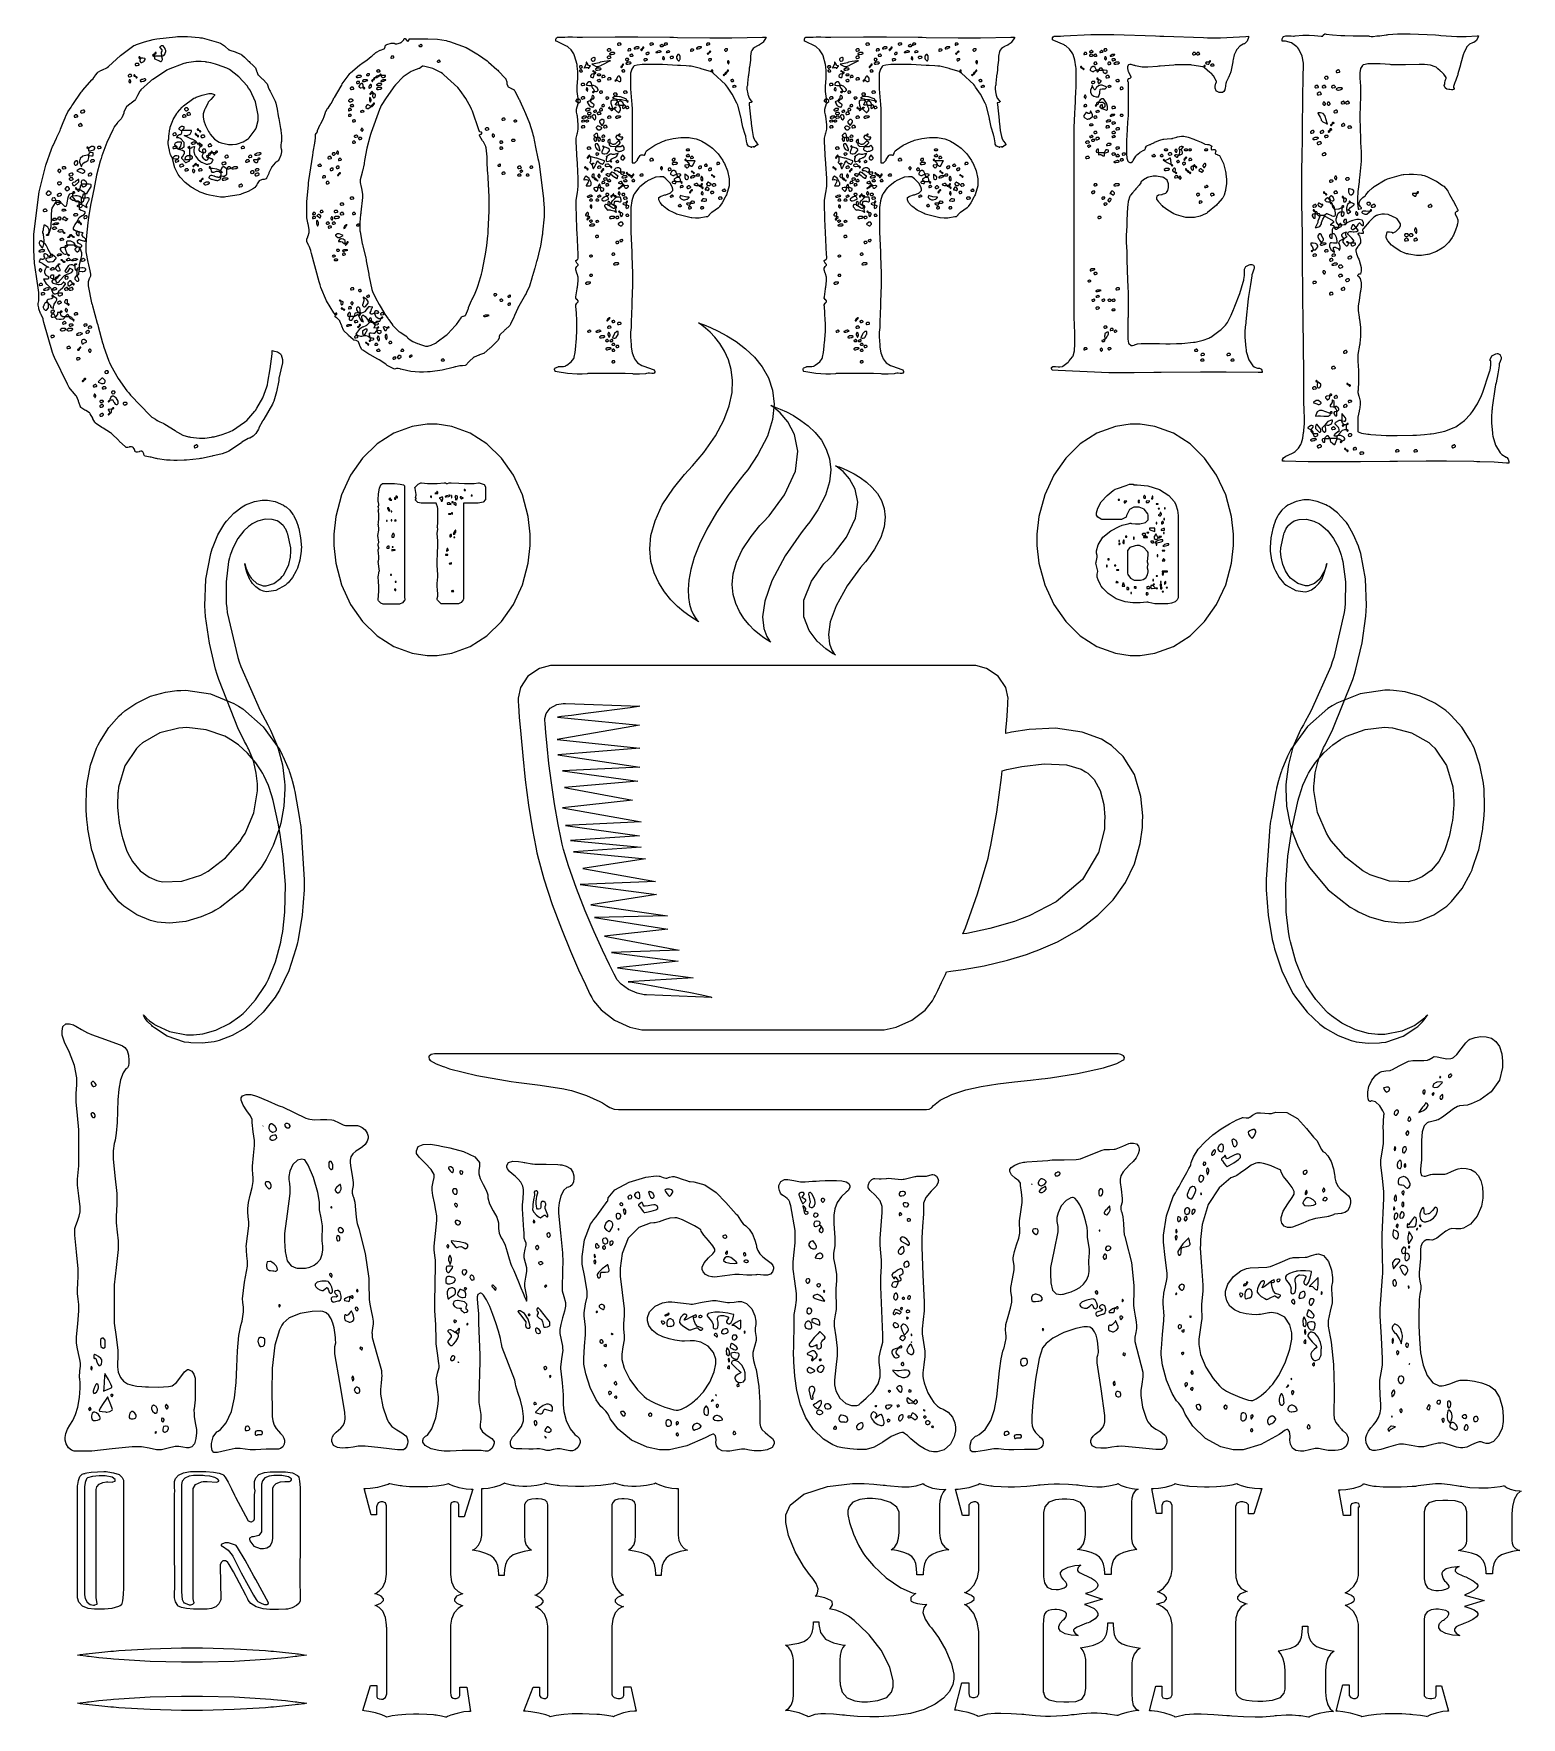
# Model space of a CAD drawing. Extents: x 59 to 294, y 44 to 310.
import ezdxf

# ---------------------------------------------------------------- set-up
doc = ezdxf.new("R2010")
doc.units = 0
doc.header["$MEASUREMENT"] = 0

msp = doc.modelspace()

# ---------------------------------------------------------------- linework, layer by layer
at = {"color": 42}
for points in [[(97.0499, 260.138), (97.2083, 260.121), (97.8641, 259.945), (98.3273, 259.626), (98.389, 259.538), (98.4331, 259.468), (98.6716, 258.754), (98.6716, 258.516), (98.6716, 258.34), (98.6536, 258.225), (98.4236, 257.114), (98.389, 256.999), (98.3629, 256.884), (98.1244, 255.914), (98.1082, 255.834), (98.0641, 255.429), (97.7417, 253.639), (97.2951, 252.166), (97.1903, 251.919), (97.0746, 251.672), (95.7255, 249.318), (95.5668, 249.097), (95.4966, 249), (94.9318, 247.942), (94.8972, 247.826), (94.8612, 247.712), (94.4481, 247.007), (94.404, 246.98), (94.3599, 246.91), (94.011, 246.589), (93.5027, 246.319), (93.3799, 246.275), (93.2561, 246.222), (92.2595, 245.64), (92.1812, 245.569), (91.9427, 245.402), (90.9366, 244.722), (90.1788, 244.255), (90.0645, 244.192), (89.9488, 244.132), (89.1148, 243.827), (87.9464, 243.541), (87.6653, 243.487), (87.533, 243.443), (85.8834, 243.091), (85.689, 243.064), (85.4865, 243.038), (83.4665, 242.827), (83.2556, 242.817), (83.1233, 242.801), (82.0318, 242.747), (81.6681, 242.747), (81.4641, 242.747), (80.917, 242.809), (80.8563, 242.817), (80.3271, 242.817), (78.8885, 243.02), (78.7396, 243.064), (78.668, 243.091), (77.9018, 243.268), (77.8235, 243.276), (77.7434, 243.286), (76.9758, 243.461), (76.9056, 243.487), (76.8696, 243.487), (76.7733, 243.725), (76.7652, 243.769), (76.7553, 243.823), (76.5789, 244.14), (76.5528, 244.158), (76.5348, 244.176), (76.4148, 244.228), (76.3764, 244.228), (76.2882, 244.228), (76.0497, 244.168), (76.0236, 244.158), (75.9961, 244.14), (75.752, 244.086), (75.6708, 244.086), (75.5992, 244.086), (75.4228, 244.15), (75.3883, 244.158), (75.3703, 244.176), (75.256, 244.493), (75.2479, 244.545), (75.238, 244.599), (75.0852, 244.828), (75.0355, 244.828), (75.0175, 244.846), (74.8192, 244.898), (74.7529, 244.898), (74.4721, 244.898), (74.4442, 244.881), (74.2005, 244.828), (74.1193, 244.828), (73.9429, 244.828), (73.8367, 244.899), (72.8666, 245.807), (72.7784, 245.922), (72.6902, 246.036), (71.7187, 246.944), (71.6139, 247.015), (71.4982, 247.113), (70.3171, 247.88), (70.2028, 247.933), (70.0871, 247.986), (69.1169, 248.69), (69.0383, 248.779), (68.9942, 248.823), (68.7021, 249.353), (68.6855, 249.414), (68.6675, 249.476), (68.2886, 250.155), (68.2265, 250.226), (68.1824, 250.279), (67.5651, 250.693), (67.4867, 250.719), (67.4067, 250.746), (66.7893, 251.161), (66.7452, 251.214), (66.7177, 251.267), (66.4545, 252.008), (66.4284, 252.096), (66.4009, 252.184), (66.0837, 252.925), (66.0396, 252.978), (65.9956, 253.048), (65.5285, 253.639), (65.4763, 253.683), (65.4223, 253.737), (64.9552, 254.318), (64.9111, 254.389), (64.6631, 254.812), (62.636, 259.019), (62.4777, 259.432), (62.3175, 259.857), (60.9685, 264.557), (60.8542, 265.077), (60.8266, 265.148), (60.5, 265.854), (60.4654, 265.924), (60.4298, 265.996), (60.1652, 266.762), (60.1486, 266.84), (60.1306, 266.885), (60.0424, 267.302), (60.0424, 267.442), (60.0424, 267.591), (60.1306, 267.98), (60.1486, 268.041), (60.1486, 269.31), (60.0865, 269.673), (59.5574, 273.262), (59.5133, 273.615), (59.4857, 273.88), (59.3369, 276.088), (59.3369, 276.824), (59.3369, 277.848), (59.363, 278.536), (60.2188, 285.213), (60.361, 285.856), (60.5014, 286.501), (61.2814, 289.428), (62.1496, 291.968), (62.3355, 292.417), (62.3962, 292.577), (62.9267, 293.723), (62.9708, 293.794), (63.0149, 293.873), (63.4559, 294.808), (63.5, 294.922), (63.5882, 295.161), (63.9755, 296.171), (64.2923, 296.952), (64.346, 297.075), (64.3985, 297.199), (64.7513, 297.872), (65.2459, 298.636), (65.3701, 298.803), (65.519, 299.023), (66.868, 300.965), (66.9918, 301.132), (67.1146, 301.29), (68.5532, 302.94), (68.7215, 303.106), (68.7476, 303.134), (69.0467, 303.549), (69.0742, 303.601), (69.1003, 303.655), (69.3995, 304.068), (69.427, 304.094), (69.4711, 304.148), (70.061, 304.475), (70.1326, 304.483), (70.2028, 304.493), (70.8822, 304.81), (70.9443, 304.87), (71.1468, 305.056), (73.0857, 306.786), (73.2716, 306.953), (73.4565, 307.111), (75.1858, 308.346), (75.354, 308.434), (75.5908, 308.532), (76.8435, 308.959), (78.201, 309.298), (78.4931, 309.35), (78.7837, 309.404), (81.7481, 309.757), (82.0568, 309.775), (82.9388, 309.775), (83.6263, 309.775), (85.4685, 309.625), (85.689, 309.598), (85.9716, 309.554), (88.5553, 308.849), (88.7938, 308.751), (88.864, 308.725), (89.4814, 308.311), (89.5354, 308.258), (89.5876, 308.205), (90.2049, 307.702), (90.2751, 307.658), (90.3457, 307.632), (91.2012, 307.341), (91.2992, 307.305), (91.3956, 307.279), (92.1011, 306.988), (92.1452, 306.953), (92.2154, 306.9), (92.6691, 306.507), (93.2476, 305.955), (93.3799, 305.822), (93.5122, 305.69), (94.0195, 305.189), (94.3321, 304.898), (94.3681, 304.87), (94.3942, 304.826), (94.5706, 304.36), (94.5804, 304.307), (94.5885, 304.254), (94.7635, 303.786), (94.791, 303.742), (94.8517, 303.671), (95.4705, 303.08), (95.5326, 303.036), (95.6028, 302.984), (96.1581, 302.402), (96.2021, 302.331), (96.2283, 302.286), (96.4046, 301.819), (96.4145, 301.765), (96.4226, 301.713), (96.599, 301.334), (96.6251, 301.308), (96.7313, 301.149), (97.4894, 299.57), (97.5431, 299.402), (97.5953, 299.244), (97.8158, 298.323), (98.0006, 297.241), (98.0362, 297.003), (98.0627, 296.845), (98.3629, 295.231), (98.389, 295.063), (98.407, 294.948), (98.4952, 294.083), (98.4952, 293.794), (98.4952, 293.122), (98.4772, 293.078), (98.389, 292.53), (98.389, 292.347), (98.389, 292.242), (98.4772, 291.968), (98.4952, 291.924), (98.4952, 291.747), (98.4952, 291.568), (98.3851, 291.029), (98.1149, 290.372), (98.0362, 290.23), (98.0362, 290.196), (97.9262, 290.09), (97.6574, 289.897), (97.579, 289.843), (97.5071, 289.79), (96.9779, 289.208), (96.9437, 289.137), (96.8996, 289.067), (96.5193, 288.211), (96.4847, 288.113), (96.4572, 288.017), (96.1581, 287.373), (96.1319, 287.338), (96.1044, 287.311), (95.7806, 287.161), (95.673, 287.161), (95.5132, 287.161), (95.0817, 287.012), (95.0376, 286.985), (94.9935, 286.959), (94.6672, 286.492), (94.6506, 286.42), (94.6326, 286.349), (94.306, 285.892), (94.2619, 285.856), (94.1021, 285.742), (93.212, 285.266), (92.2154, 284.894), (92.0048, 284.832), (91.7924, 284.78), (89.7019, 284.427), (89.4994, 284.409), (88.8545, 284.409), (87.1442, 284.701), (86.9237, 284.762), (86.7033, 284.816), (85.6312, 285.204), (84.613, 285.733), (84.4201, 285.856), (84.2162, 285.98), (83.2997, 286.704), (82.4879, 287.568), (82.3376, 287.76), (82.1877, 287.955), (81.6225, 289.017), (81.3058, 290.24), (81.2793, 290.513), (81.3414, 290.496), (81.7714, 290.442), (81.9146, 290.442), (81.9848, 290.442), (82.1792, 290.504), (82.1972, 290.513), (82.2138, 290.531), (82.3034, 290.65), (82.3034, 290.689), (82.3034, 290.865), (82.2759, 290.883), (81.952, 290.935), (81.8444, 290.935), (81.7122, 290.935), (81.3414, 290.584), (81.3153, 290.513), (81.2437, 290.601), (80.9706, 291.104), (80.8027, 291.713), (80.7861, 291.853), (80.7586, 291.969), (80.6097, 292.834), (80.6097, 293.122), (80.6097, 293.247), (80.6979, 293.583), (80.7159, 293.617), (80.7159, 294.042), (80.8648, 295.17), (80.8923, 295.311), (80.9184, 295.453), (81.3072, 296.51), (81.3513, 296.58), (81.3954, 296.678), (81.9492, 297.62), (82.0208, 297.708), (82.091, 297.797), (82.7871, 298.592), (82.8668, 298.662), (83.0255, 298.821), (84.6748, 300.02), (84.8431, 300.108), (85.0099, 300.196), (85.9536, 300.536), (87.0384, 300.753), (87.2765, 300.779), (87.4353, 300.779), (87.8939, 300.629), (87.9119, 300.603), (87.9119, 300.531), (87.9119, 300.47), (87.7616, 300.294), (87.7355, 300.284), (87.708, 300.24), (87.3206, 299.827), (87.2765, 299.791), (87.2324, 299.747), (86.9417, 299.394), (86.9237, 299.368), (86.8796, 299.271), (86.4387, 298.354), (86.3946, 298.274), (86.3505, 298.203), (86.1138, 297.568), (86.1138, 297.356), (86.1138, 297.163), (86.2005, 296.652), (86.2182, 296.58), (86.2362, 296.458), (86.487, 295.708), (86.9678, 294.782), (87.1001, 294.569), (87.2324, 294.358), (87.9203, 293.561), (88.6435, 293.096), (88.7938, 293.052), (88.9522, 293), (90.1555, 292.699), (90.5577, 292.699), (90.7602, 292.699), (91.3074, 292.761), (91.3694, 292.77), (91.5624, 292.814), (92.4264, 293.118), (93.1499, 293.547), (93.2737, 293.652), (93.3965, 293.758), (94.3666, 295.02), (94.4383, 295.169), (94.5085, 295.319), (94.827, 296.504), (94.827, 296.898), (94.809, 297.349), (94.3984, 299.434), (93.5468, 301.29), (93.3097, 301.625), (93.0712, 301.961), (91.7663, 303.416), (90.2836, 304.553), (89.9583, 304.73), (89.8426, 304.783), (88.3969, 305.313), (88.2304, 305.365), (88.0622, 305.419), (87.3125, 305.612), (86.7033, 305.736), (86.6069, 305.752), (86.5188, 305.77), (85.7913, 305.822), (85.5486, 305.822), (84.9919, 305.822), (83.5021, 305.62), (83.3258, 305.576), (83.0612, 305.506), (80.6178, 304.563), (80.3973, 304.447), (80.1769, 304.324), (78.1484, 303.002), (77.9639, 302.86), (77.778, 302.711), (76.2787, 301.334), (76.164, 301.202), (76.1023, 301.149), (75.7851, 300.585), (75.777, 300.531), (75.7671, 300.478), (75.4408, 299.827), (75.3883, 299.755), (75.3607, 299.703), (74.7709, 299.227), (74.6827, 299.192), (74.5945, 299.157), (74.0033, 298.688), (73.9771, 298.626), (73.9331, 298.574), (73.6064, 297.869), (73.5902, 297.78), (73.5623, 297.692), (73.2455, 296.934), (73.2014, 296.863), (73.1393, 296.792), (72.6101, 296.201), (72.566, 296.157), (72.5219, 296.105), (72.081, 295.523), (72.0369, 295.451), (71.833, 295.055), (70.9069, 293.036), (70.1227, 290.945), (69.9904, 290.513), (69.8581, 290.081), (69.2796, 287.886), (68.8262, 285.619), (68.7557, 285.151), (68.6855, 284.842), (68.3369, 283.118), (68.006, 281.165), (67.9457, 280.741), (67.8836, 280.309), (67.6755, 278.351), (67.5929, 276.837), (67.5929, 276.331), (67.5929, 275.723), (67.8836, 274.116), (67.9457, 273.896), (68.006, 273.675), (68.2142, 272.764), (68.2985, 272.212), (68.2985, 272.028), (68.2985, 271.905), (68.1482, 271.587), (68.1221, 271.533), (68.0942, 271.481), (67.9457, 271.017), (67.9457, 270.863), (67.9457, 270.617), (67.9718, 270.352), (68.4996, 267.706), (68.5793, 267.442), (68.6499, 267.186), (69.391, 264.477), (69.4612, 264.195), (69.5318, 263.93), (70.2374, 261.338), (70.309, 261.092), (70.3792, 260.836), (71.2251, 258.454), (71.3313, 258.233), (71.5338, 257.802), (72.7026, 255.729), (74.0653, 253.798), (74.3659, 253.435), (74.6647, 253.074), (77.7254, 249.9), (78.0341, 249.626), (78.1389, 249.556), (78.5675, 249.277), (78.8719, 249.089), (78.916, 249.061), (78.9601, 249.045), (79.291, 248.886), (79.78, 248.656), (79.9042, 248.602), (80.0626, 248.514), (81.7122, 247.492), (81.8804, 247.367), (82.0469, 247.245), (82.907, 246.782), (83.7847, 246.513), (83.9611, 246.485), (84.1375, 246.459), (85.5391, 246.309), (86.0076, 246.309), (86.4044, 246.309), (87.4628, 246.459), (87.5951, 246.485), (87.8597, 246.53), (89.1247, 246.852), (90.303, 247.299), (90.5235, 247.403), (90.744, 247.519), (92.6828, 248.806), (92.8508, 248.955), (93.0176, 249.105), (94.3158, 250.544), (94.404, 250.685), (94.6245, 251.011), (95.5368, 252.674), (96.1842, 254.389), (96.2724, 254.742), (96.351, 255.13), (96.7133, 257.241), (97.0058, 259.618), (97.0499, 260.138)], [(139.101, 290.124), (139.205, 289.586), (139.876, 284.595), (139.912, 284.127), (139.929, 283.96), (140.017, 282.63), (140.017, 282.186), (140.017, 281.278), (139.78, 278.854), (139.736, 278.554), (139.718, 278.387), (139.427, 276.623), (139.383, 276.437), (139.339, 276.253), (138.898, 274.489), (138.854, 274.321), (138.826, 274.206), (138.527, 273.184), (138.501, 273.086), (138.473, 272.998), (138.175, 271.966), (138.148, 271.851), (138.077, 271.569), (137.68, 270.338), (137.249, 269.338), (137.16, 269.169), (137.072, 269.003), (136.04, 267.177), (135.926, 266.983), (135.864, 266.868), (135.334, 265.668), (135.29, 265.535), (135.246, 265.413), (134.716, 264.293), (134.655, 264.195), (134.593, 264.124), (133.861, 263.42), (133.773, 263.349), (133.685, 263.278), (133.094, 262.723), (133.067, 262.679), (133.04, 262.653), (132.891, 262.355), (132.891, 262.254), (132.891, 262.132), (132.741, 261.789), (132.715, 261.761), (132.626, 261.665), (131.656, 260.695), (131.55, 260.597), (131.444, 260.5), (130.562, 259.734), (130.492, 259.68), (130.43, 259.654), (129.813, 259.442), (129.752, 259.432), (129.68, 259.416), (128.983, 259.123), (128.904, 259.079), (128.834, 259.035), (128.217, 258.481), (128.165, 258.41), (128.111, 258.34), (127.643, 257.838), (127.599, 257.81), (127.572, 257.794), (127.116, 257.74), (126.964, 257.74), (126.717, 257.74), (126.056, 257.59), (125.978, 257.564), (125.641, 257.449), (123.886, 257.03), (122.025, 256.804), (121.638, 256.786), (121.567, 256.77), (120.959, 256.716), (120.756, 256.716), (120.307, 256.716), (118.961, 256.844), (117.563, 257.132), (117.299, 257.211), (117.255, 257.229), (116.943, 257.281), (116.84, 257.281), (116.663, 257.281), (116.381, 257.211), (116.275, 257.237), (115.217, 257.802), (115.112, 257.881), (114.996, 257.969), (113.938, 258.674), (113.841, 258.727), (113.725, 258.798), (112.544, 259.442), (112.43, 259.504), (112.314, 259.558), (111.344, 260.21), (111.265, 260.28), (111.221, 260.307), (110.931, 260.809), (110.913, 260.879), (110.895, 260.951), (110.666, 261.505), (110.632, 261.549), (110.614, 261.567), (110.323, 261.709), (110.279, 261.725), (110.235, 261.743), (110.003, 261.797), (109.926, 261.797), (109.854, 261.867), (109.115, 262.547), (109.044, 262.607), (108.972, 262.669), (108.383, 263.26), (108.339, 263.313), (108.311, 263.367), (108.046, 264.02), (108.02, 264.09), (107.993, 264.16), (107.738, 264.805), (107.703, 264.866), (107.676, 264.91), (107.289, 265.263), (107.244, 265.289), (107.173, 265.289), (106.962, 265.475), (106.962, 265.535), (106.962, 265.598), (107.05, 265.756), (107.068, 265.782), (107.094, 265.8), (107.244, 265.92), (107.244, 265.958), (107.244, 266.03), (107.138, 266.03), (107.111, 266.03), (107.032, 265.976), (107.032, 265.958), (107.032, 265.782), (106.767, 266.119), (105.629, 267.979), (104.739, 270.087), (104.599, 270.545), (104.457, 271.004), (103.248, 275.467), (103.152, 275.908), (103.134, 275.978), (102.869, 276.658), (102.835, 276.718), (102.799, 276.78), (102.534, 277.372), (102.518, 277.424), (102.518, 277.6), (102.518, 277.75), (102.666, 278.139), (102.694, 278.201), (102.72, 278.255), (102.871, 278.796), (102.871, 278.977), (102.871, 279.295), (102.72, 280.15), (102.694, 280.246), (102.666, 280.344), (102.518, 281.144), (102.518, 281.41), (102.518, 282.681), (102.518, 283.669), (102.755, 286.323), (102.799, 286.632), (102.843, 287.012), (103.434, 291.007), (103.504, 291.43), (103.531, 291.554), (103.769, 292.939), (103.787, 293.088), (103.803, 293.238), (103.866, 293.803), (103.893, 294.061), (103.893, 294.146), (103.893, 294.217), (103.893, 294.279), (103.981, 294.455), (103.999, 294.463), (104.025, 294.491), (104.176, 294.735), (104.176, 294.816), (104.202, 294.914), (104.615, 295.856), (104.669, 295.945), (104.721, 296.033), (105.128, 296.828), (105.164, 296.898), (105.19, 296.996), (105.453, 297.79), (105.481, 297.851), (105.507, 297.913), (105.762, 298.38), (105.797, 298.414), (105.859, 298.468), (106.327, 299.121), (106.363, 299.192), (106.397, 299.262), (106.723, 299.907), (106.751, 299.967), (106.866, 300.153), (107.922, 301.942), (108.02, 302.118), (108.117, 302.295), (109.175, 303.795), (109.291, 303.918), (109.396, 304.034), (110.833, 305.267), (111.019, 305.399), (111.204, 305.532), (112.024, 306.119), (112.703, 306.616), (112.819, 306.704), (112.845, 306.732), (113.108, 306.97), (113.135, 306.987), (113.162, 307.005), (113.418, 307.243), (113.454, 307.269), (113.524, 307.314), (114.088, 307.606), (114.124, 307.622), (114.158, 307.64), (114.713, 307.843), (114.793, 307.869), (114.811, 307.887), (114.899, 308.139), (114.899, 308.222), (114.899, 308.284), (115.032, 308.468), (115.076, 308.468), (115.146, 308.512), (115.834, 308.717), (116.064, 308.717), (116.346, 308.717), (116.363, 308.699), (116.483, 308.645), (116.523, 308.645), (116.725, 308.645), (117.29, 308.795), (117.335, 308.821), (117.405, 308.849), (117.846, 309.263), (117.864, 309.316), (117.864, 309.36), (117.942, 309.492), (117.968, 309.492), (118.056, 309.492), (118.277, 309.202), (118.321, 309.14), (118.339, 309.123), (118.457, 309.069), (118.497, 309.069), (118.541, 309.069), (118.656, 309.219), (118.674, 309.246), (118.674, 309.422), (121.143, 309.422), (121.646, 309.422), (123.158, 309.339), (124.539, 309.131), (124.777, 309.069), (125.058, 308.999), (127.704, 308.029), (127.952, 307.905), (128.066, 307.835), (129.363, 307.067), (129.505, 306.987), (129.646, 306.899), (130.995, 305.929), (131.127, 305.822), (131.241, 305.708), (132.538, 304.563), (132.68, 304.447), (132.821, 304.324), (133.878, 303.178), (133.949, 303.072), (133.975, 303.028), (134.126, 302.61), (134.126, 302.471), (134.126, 302.322), (134.275, 301.916), (134.302, 301.872), (134.328, 301.845), (134.743, 301.607), (134.797, 301.589), (134.849, 301.573), (135.254, 301.334), (135.29, 301.308), (135.36, 301.194), (136.04, 299.905), (136.102, 299.755), (136.163, 299.606), (136.834, 298.107), (136.914, 297.957), (137.062, 297.63), (137.688, 296.069), (138.173, 294.579), (138.253, 294.287), (138.315, 293.962), (138.664, 292.286), (139.029, 290.504), (139.101, 290.124)], [(172.791, 307.482), (172.763, 307.429), (172.615, 306.702), (172.615, 306.458), (172.615, 306.035), (172.464, 304.924), (172.438, 304.764), (172.438, 304.473), (172.322, 303.725), (172.296, 303.601), (172.27, 303.479), (172.156, 302.433), (172.156, 302.084), (172.138, 302.058), (172.049, 301.814), (172.049, 301.731), (172.049, 301.458), (172.198, 300.717), (172.226, 300.637), (172.242, 300.523), (172.411, 300.047), (172.683, 299.677), (172.755, 299.615), (172.861, 299.544), (172.861, 299.5), (172.729, 299.368), (172.685, 299.368), (172.657, 299.35), (172.466, 299.296), (172.402, 299.296), (172.428, 299.041), (172.693, 296.546), (172.721, 296.297), (172.747, 296.051), (172.887, 294.945), (173.064, 293.996), (173.108, 293.828), (173.124, 293.776), (173.354, 293.3), (173.39, 293.265), (173.416, 293.23), (173.655, 292.903), (173.673, 292.876), (173.689, 292.859), (173.779, 292.74), (173.779, 292.699), (173.779, 292.683), (173.699, 292.629), (173.673, 292.629), (173.655, 292.603), (173.214, 292.312), (173.144, 292.276), (173.25, 292.347), (173.073, 292.347), (172.721, 292.276), (172.825, 292.276), (172.693, 292.276), (172.296, 292.432), (172.093, 292.779), (172.085, 292.876), (172.075, 292.974), (171.899, 293.944), (171.873, 294.04), (171.785, 294.297), (171.444, 295.469), (171.23, 296.502), (171.203, 296.686), (171.176, 296.872), (170.708, 298.733), (170.638, 298.909), (170.488, 299.236), (169.738, 300.655), (168.989, 301.793), (168.84, 301.978), (168.68, 302.172), (166.74, 303.964), (166.511, 304.13), (166.537, 304.148), (166.688, 304.268), (166.688, 304.307), (166.688, 304.447), (166.511, 304.447), (166.484, 304.447), (166.405, 304.315), (166.405, 304.271), (166.405, 304.201), (166.289, 304.228), (164.994, 304.615), (164.853, 304.66), (164.711, 304.713), (163.274, 305.091), (163.124, 305.117), (162.959, 305.117), (162.462, 305.14), (161.554, 305.18), (161.326, 305.189), (161.095, 305.206), (158.714, 305.347), (158.467, 305.365), (155.715, 305.365), (155.513, 305.347), (154.719, 305.255), (154.244, 305.145), (154.2, 305.117), (154.128, 305.065), (153.855, 304.642), (153.687, 304.008), (153.671, 303.848), (153.671, 301.731), (153.687, 301.538), (153.829, 299.624), (153.847, 299.438), (153.863, 299.253), (153.952, 298.122), (153.952, 297.744), (153.952, 289.807), (154.234, 289.807), (154.366, 289.807), (154.736, 290.16), (154.763, 290.23), (154.789, 290.328), (155.178, 290.971), (155.222, 291.006), (155.239, 291.024), (155.359, 291.078), (155.399, 291.078), (155.575, 291.078), (155.601, 291.06), (155.793, 291.006), (155.858, 291.006), (155.874, 291.024), (156.016, 291.314), (156.034, 291.358), (156.051, 291.403), (156.192, 291.695), (156.21, 291.711), (156.403, 291.871), (157.489, 292.585), (158.75, 293.194), (159.033, 293.299), (159.235, 293.387), (160.4, 293.679), (161.623, 293.794), (162.031, 293.794), (162.913, 293.794), (163.134, 293.768), (164.054, 293.587), (164.747, 293.353), (164.853, 293.299), (164.958, 293.247), (165.567, 292.881), (166.281, 292.392), (166.441, 292.276), (166.634, 292.118), (167.503, 291.232), (168.249, 290.186), (168.381, 289.947), (168.513, 289.719), (168.993, 288.528), (169.245, 287.303), (169.263, 287.055), (169.263, 286.702), (169.263, 286.173), (168.822, 284.772), (168.734, 284.585), (168.628, 284.365), (168.151, 283.479), (167.746, 282.893), (167.676, 282.822), (167.569, 282.725), (166.546, 281.959), (166.441, 281.905), (166.413, 281.887), (166.114, 281.597), (166.088, 281.553), (166.061, 281.509), (165.816, 281.304), (165.735, 281.304), (165.603, 281.26), (164.512, 281.058), (164.148, 281.058), (163.927, 281.058), (163.336, 281.12), (163.266, 281.128), (163.045, 281.156), (160.953, 281.721), (160.76, 281.799), (160.557, 281.887), (159.688, 282.355), (158.979, 282.858), (158.856, 282.964), (158.74, 283.061), (158.331, 283.545), (158.151, 283.982), (158.151, 284.127), (158.151, 284.303), (158.151, 284.357), (158.414, 284.499), (158.467, 284.515), (158.52, 284.533), (159.111, 284.745), (159.173, 284.762), (159.243, 284.78), (159.861, 285.018), (159.915, 285.044), (159.975, 285.072), (160.355, 285.423), (160.373, 285.467), (160.373, 285.538), (160.373, 285.665), (160.241, 286.042), (159.933, 286.58), (159.844, 286.702), (159.738, 286.826), (159.261, 287.307), (158.856, 287.594), (158.786, 287.62), (158.503, 287.62), (158.283, 287.62), (157.71, 287.559), (157.621, 287.55), (157.506, 287.506), (156.359, 286.95), (156.245, 286.879), (156.13, 286.808), (155.134, 286.015), (155.046, 285.926), (154.958, 285.838), (154.278, 284.956), (154.234, 284.868), (154.162, 284.71), (153.89, 283.805), (153.722, 282.743), (153.705, 282.505), (153.705, 279.224), (153.722, 278.915), (153.863, 275.714), (153.881, 275.379), (153.898, 275.052), (153.988, 272.361), (153.988, 271.463), (153.988, 270.476), (153.898, 267.83), (153.881, 267.512), (153.863, 267.186), (153.775, 264.706), (153.775, 263.878), (153.757, 263.781), (153.671, 263.033), (153.671, 262.783), (153.671, 262.316), (153.757, 261.057), (153.775, 260.915), (153.793, 260.704), (153.938, 259.799), (154.172, 259.089), (154.234, 258.975), (154.304, 258.816), (154.789, 258.195), (155.451, 257.766), (155.611, 257.704), (155.769, 257.652), (157.267, 257.149), (157.409, 257.105), (157.426, 257.079), (157.515, 256.835), (157.515, 256.752), (157.515, 256.705), (157.431, 256.563), (157.229, 256.505), (157.163, 256.505), (157.056, 256.505), (157.012, 256.523), (156.649, 256.576), (156.527, 256.576), (156.439, 256.576), (156.2, 256.515), (156.174, 256.505), (156.042, 256.487), (155.083, 256.433), (154.763, 256.433), (154.164, 256.433), (154.032, 256.451), (152.808, 256.505), (152.4, 256.505), (146.932, 256.505), (146.826, 256.487), (146.032, 256.433), (145.767, 256.433), (145.252, 256.433), (143.707, 256.541), (142.089, 256.788), (141.781, 256.858), (141.763, 256.884), (141.676, 257.129), (141.676, 257.211), (141.676, 257.255), (141.763, 257.369), (141.781, 257.387), (141.807, 257.413), (142.222, 257.59), (142.276, 257.598), (142.328, 257.608), (142.791, 257.634), (142.945, 257.634), (143.06, 257.634), (143.368, 257.696), (143.404, 257.704), (143.597, 257.82), (144.312, 258.371), (144.709, 258.904), (144.745, 259.009), (144.771, 259.115), (144.898, 259.839), (145.01, 260.845), (145.028, 261.092), (145.054, 261.312), (145.204, 263.157), (145.204, 263.772), (145.204, 264.583), (145.186, 264.866), (145.114, 266.096), (145.044, 267.098), (145.028, 267.265), (145.028, 267.363), (145.176, 267.626), (145.204, 267.652), (145.23, 267.67), (145.38, 267.869), (145.38, 267.935), (145.38, 268.006), (145.23, 268.201), (145.204, 268.217), (145.176, 268.235), (145.028, 268.434), (145.028, 268.5), (145.044, 268.624), (145.22, 269.893), (145.238, 270.015), (145.264, 270.14), (145.38, 271.186), (145.38, 271.533), (145.38, 271.727), (145.23, 272.248), (145.204, 272.308), (145.176, 272.362), (145.028, 272.905), (145.028, 273.086), (145.028, 273.174), (145.176, 273.421), (145.204, 273.439), (145.23, 273.456), (145.38, 273.629), (145.38, 273.685), (145.38, 273.747), (145.23, 273.924), (145.204, 273.932), (145.176, 273.95), (145.028, 274.254), (145.028, 274.355), (145.028, 274.399), (145.264, 274.515), (145.308, 274.531), (145.326, 274.549), (145.415, 274.721), (145.415, 274.778), (145.415, 274.954), (145.387, 275.317), (145.212, 278.819), (145.204, 279.153), (145.194, 279.49), (145.078, 283.078), (145.062, 283.457), (145.062, 283.837), (145.211, 284.851), (145.238, 284.974), (145.264, 285.098), (145.415, 286.144), (145.415, 286.492), (145.415, 287.347), (145.3, 289.64), (145.274, 289.913), (145.247, 290.187), (145.07, 293.186), (145.062, 293.511), (145.062, 293.741), (145.211, 294.35), (145.238, 294.429), (145.264, 294.517), (145.415, 295.138), (145.415, 295.345), (145.415, 295.848), (145.264, 297.189), (145.238, 297.356), (145.22, 297.4), (145.132, 297.817), (145.132, 297.957), (145.132, 298.292), (145.371, 299.182), (145.415, 299.296), (145.475, 299.314), (145.767, 299.488), (145.767, 299.544), (145.767, 299.615), (145.749, 299.659), (145.498, 299.861), (145.415, 299.861), (145.387, 299.977), (145.238, 301.081), (145.238, 301.449), (145.238, 301.917), (145.326, 303.142), (145.344, 303.319), (145.344, 303.918), (145.344, 304.236), (145.255, 305.092), (145.238, 305.189), (145.22, 305.347), (144.841, 306.748), (144.779, 306.881), (144.709, 307.041), (144.286, 307.68), (143.792, 308.125), (143.687, 308.187), (143.571, 308.249), (142.072, 308.991), (141.887, 309.069), (141.887, 309.316), (141.887, 309.38), (141.961, 309.572), (142.117, 309.669), (142.169, 309.669), (143.228, 309.669), (143.272, 309.687), (143.768, 309.739), (143.933, 309.739), (144.392, 309.739), (144.497, 309.722), (145.212, 309.669), (145.451, 309.669), (146.085, 309.687), (151.244, 309.739), (152.965, 309.739), (154.843, 309.739), (159.861, 309.678), (160.478, 309.669), (161.113, 309.652), (166.193, 309.598), (167.886, 309.598), (169.694, 309.598), (174.527, 309.66), (175.118, 309.669), (175.074, 309.572), (174.633, 308.865), (174.589, 308.821), (174.545, 308.777), (174.078, 308.461), (174.026, 308.434), (173.972, 308.417), (173.505, 308.179), (173.46, 308.151), (173.381, 308.125), (173.072, 307.91), (172.835, 307.57), (172.791, 307.482)], [(152.047, 308.751), (151.765, 308.751), (151.737, 308.734), (151.588, 308.615), (151.588, 308.574), (151.588, 308.53), (151.676, 308.416), (151.694, 308.398), (151.801, 308.398), (151.801, 308.398), (152.047, 308.46), (152.083, 308.468), (152.109, 308.468), (152.188, 308.522), (152.188, 308.54), (152.178, 308.566), (152.064, 308.743), (152.047, 308.751)], [(156.81, 308.434), (156.916, 308.434), (156.916, 308.434), (157.163, 308.496), (157.198, 308.504), (157.225, 308.504), (157.303, 308.558), (157.303, 308.574), (157.303, 308.618), (157.215, 308.734), (157.198, 308.751), (156.916, 308.751), (156.888, 308.734), (156.74, 308.615), (156.74, 308.574), (156.74, 308.574), (156.8, 308.443), (156.81, 308.434)], [(159.033, 308.434), (159.139, 308.434), (159.139, 308.434), (159.384, 308.496), (159.42, 308.504), (159.446, 308.504), (159.526, 308.558), (159.526, 308.574), (159.526, 308.618), (159.438, 308.734), (159.42, 308.751), (159.103, 308.751), (159.085, 308.734), (158.997, 308.562), (158.997, 308.504), (158.997, 308.434), (159.033, 308.434)], [(165.735, 308.434), (165.842, 308.434), (165.842, 308.434), (166.087, 308.496), (166.122, 308.504), (166.149, 308.504), (166.229, 308.558), (166.229, 308.574), (166.229, 308.618), (166.14, 308.734), (166.122, 308.751), (165.806, 308.751), (165.788, 308.734), (165.699, 308.562), (165.699, 308.504), (165.699, 308.434), (165.735, 308.434)], [(212.019, 307.482), (211.992, 307.429), (211.843, 306.702), (211.843, 306.458), (211.843, 306.035), (211.693, 304.924), (211.667, 304.764), (211.667, 304.473), (211.552, 303.725), (211.526, 303.601), (211.498, 303.479), (211.384, 302.433), (211.384, 302.084), (211.366, 302.058), (211.278, 301.814), (211.278, 301.731), (211.278, 301.458), (211.428, 300.717), (211.454, 300.637), (211.472, 300.523), (211.641, 300.047), (211.913, 299.677), (211.983, 299.615), (212.09, 299.544), (212.09, 299.5), (211.957, 299.368), (211.913, 299.368), (211.886, 299.35), (211.694, 299.296), (211.631, 299.296), (211.657, 299.041), (211.922, 296.546), (211.949, 296.297), (211.975, 296.051), (212.116, 294.945), (212.292, 293.996), (212.336, 293.828), (212.354, 293.776), (212.583, 293.3), (212.619, 293.265), (212.645, 293.23), (212.883, 292.903), (212.901, 292.876), (212.918, 292.859), (213.008, 292.74), (213.008, 292.699), (213.008, 292.683), (212.927, 292.629), (212.901, 292.629), (212.883, 292.603), (212.442, 292.312), (212.372, 292.276), (212.478, 292.347), (212.302, 292.347), (211.949, 292.276), (212.055, 292.276), (211.922, 292.276), (211.525, 292.432), (211.322, 292.779), (211.314, 292.876), (211.304, 292.974), (211.128, 293.944), (211.102, 294.04), (211.013, 294.297), (210.673, 295.469), (210.458, 296.502), (210.432, 296.686), (210.404, 296.872), (209.937, 298.733), (209.867, 298.909), (209.717, 299.236), (208.967, 300.655), (208.218, 301.793), (208.069, 301.978), (207.909, 302.172), (205.969, 303.964), (205.74, 304.13), (205.766, 304.148), (205.916, 304.268), (205.916, 304.307), (205.916, 304.447), (205.81, 304.447), (205.784, 304.447), (205.705, 304.315), (205.705, 304.271), (205.705, 304.201), (205.589, 304.228), (204.293, 304.615), (204.152, 304.66), (204.01, 304.713), (202.573, 305.091), (202.424, 305.117), (202.257, 305.117), (201.761, 305.14), (200.853, 305.18), (200.624, 305.189), (200.394, 305.206), (198.015, 305.347), (197.768, 305.365), (195.016, 305.365), (194.812, 305.347), (194.018, 305.255), (193.543, 305.145), (193.499, 305.117), (193.427, 305.065), (193.154, 304.642), (192.986, 304.008), (192.969, 303.848), (192.969, 301.731), (192.986, 301.538), (193.128, 299.624), (193.146, 299.438), (193.162, 299.253), (193.252, 298.122), (193.252, 297.744), (193.252, 289.807), (193.535, 289.807), (193.667, 289.807), (194.036, 290.16), (194.064, 290.23), (194.09, 290.328), (194.477, 290.971), (194.521, 291.006), (194.539, 291.024), (194.657, 291.078), (194.697, 291.078), (194.874, 291.078), (194.9, 291.06), (195.092, 291.006), (195.156, 291.006), (195.173, 291.024), (195.315, 291.314), (195.333, 291.358), (195.349, 291.403), (195.491, 291.695), (195.509, 291.711), (195.702, 291.871), (196.788, 292.585), (198.049, 293.194), (198.331, 293.299), (198.534, 293.387), (199.698, 293.679), (200.922, 293.794), (201.33, 293.794), (202.212, 293.794), (202.432, 293.768), (203.353, 293.587), (204.046, 293.353), (204.152, 293.299), (204.257, 293.247), (204.866, 292.881), (205.58, 292.392), (205.74, 292.276), (205.933, 292.118), (206.802, 291.232), (207.548, 290.186), (207.68, 289.947), (207.812, 289.719), (208.292, 288.528), (208.544, 287.303), (208.562, 287.055), (208.562, 286.702), (208.562, 286.173), (208.121, 284.772), (208.033, 284.585), (207.927, 284.365), (207.45, 283.479), (207.045, 282.893), (206.974, 282.822), (206.868, 282.725), (205.844, 281.959), (205.74, 281.905), (205.712, 281.887), (205.413, 281.597), (205.387, 281.553), (205.359, 281.509), (205.116, 281.304), (205.034, 281.304), (204.902, 281.26), (203.81, 281.058), (203.447, 281.058), (203.226, 281.058), (202.635, 281.12), (202.565, 281.128), (202.344, 281.156), (200.254, 281.721), (200.061, 281.799), (199.857, 281.887), (198.989, 282.355), (198.278, 282.858), (198.155, 282.964), (198.039, 283.061), (197.63, 283.545), (197.449, 283.982), (197.449, 284.127), (197.449, 284.303), (197.449, 284.357), (197.714, 284.499), (197.768, 284.515), (197.82, 284.533), (198.411, 284.745), (198.473, 284.762), (198.544, 284.78), (199.16, 285.018), (199.213, 285.044), (199.274, 285.072), (199.654, 285.423), (199.672, 285.467), (199.672, 285.538), (199.672, 285.665), (199.54, 286.042), (199.231, 286.58), (199.143, 286.702), (199.037, 286.826), (198.56, 287.307), (198.155, 287.594), (198.085, 287.62), (197.802, 287.62), (197.582, 287.62), (197.008, 287.559), (196.92, 287.55), (196.804, 287.506), (195.659, 286.95), (195.545, 286.879), (195.429, 286.808), (194.433, 286.015), (194.345, 285.926), (194.256, 285.838), (193.579, 284.956), (193.535, 284.868), (193.463, 284.71), (193.19, 283.805), (193.022, 282.743), (193.005, 282.505), (193.005, 279.224), (193.022, 278.915), (193.164, 275.714), (193.182, 275.379), (193.198, 275.052), (193.286, 272.361), (193.286, 271.463), (193.286, 270.476), (193.198, 267.83), (193.182, 267.512), (193.164, 267.186), (193.076, 264.706), (193.076, 263.878), (193.058, 263.781), (192.969, 263.033), (192.969, 262.783), (192.969, 262.316), (193.058, 261.057), (193.076, 260.915), (193.092, 260.704), (193.238, 259.799), (193.473, 259.089), (193.535, 258.975), (193.605, 258.816), (194.088, 258.195), (194.75, 257.766), (194.91, 257.704), (195.068, 257.652), (196.567, 257.149), (196.71, 257.105), (196.726, 257.079), (196.814, 256.835), (196.814, 256.752), (196.814, 256.705), (196.73, 256.563), (196.528, 256.505), (196.461, 256.505), (196.357, 256.505), (196.313, 256.523), (195.949, 256.576), (195.828, 256.576), (195.739, 256.576), (195.501, 256.515), (195.475, 256.505), (195.343, 256.487), (194.383, 256.433), (194.064, 256.433), (193.428, 256.433), (193.296, 256.451), (192.072, 256.505), (191.665, 256.505), (186.196, 256.505), (186.09, 256.487), (185.297, 256.433), (185.032, 256.433), (184.517, 256.433), (182.972, 256.541), (181.354, 256.788), (181.045, 256.858), (181.027, 256.884), (180.939, 257.129), (180.939, 257.211), (180.939, 257.255), (181.027, 257.369), (181.045, 257.387), (181.071, 257.413), (181.486, 257.59), (181.54, 257.598), (181.592, 257.608), (182.056, 257.634), (182.21, 257.634), (182.324, 257.634), (182.633, 257.696), (182.669, 257.704), (182.862, 257.82), (183.577, 258.371), (183.974, 258.904), (184.01, 259.009), (184.036, 259.115), (184.162, 259.839), (184.273, 260.845), (184.29, 261.092), (184.317, 261.312), (184.467, 263.157), (184.467, 263.772), (184.467, 264.583), (184.449, 264.866), (184.379, 266.096), (184.308, 267.098), (184.29, 267.265), (184.29, 267.363), (184.441, 267.626), (184.467, 267.652), (184.493, 267.67), (184.643, 267.869), (184.643, 267.935), (184.643, 268.006), (184.493, 268.201), (184.467, 268.217), (184.441, 268.235), (184.29, 268.434), (184.29, 268.5), (184.308, 268.624), (184.485, 269.893), (184.503, 270.015), (184.529, 270.14), (184.643, 271.186), (184.643, 271.533), (184.643, 271.727), (184.493, 272.248), (184.467, 272.308), (184.441, 272.362), (184.29, 272.905), (184.29, 273.086), (184.29, 273.174), (184.441, 273.421), (184.467, 273.439), (184.493, 273.456), (184.643, 273.629), (184.643, 273.685), (184.643, 273.747), (184.493, 273.924), (184.467, 273.932), (184.441, 273.95), (184.29, 274.254), (184.29, 274.355), (184.29, 274.399), (184.529, 274.515), (184.573, 274.531), (184.59, 274.549), (184.679, 274.721), (184.679, 274.778), (184.679, 274.954), (184.652, 275.317), (184.475, 278.819), (184.467, 279.153), (184.457, 279.49), (184.343, 283.078), (184.326, 283.457), (184.326, 283.837), (184.475, 284.851), (184.503, 284.974), (184.529, 285.098), (184.679, 286.144), (184.679, 286.492), (184.679, 287.347), (184.565, 289.64), (184.539, 289.913), (184.511, 290.187), (184.335, 293.186), (184.326, 293.511), (184.326, 293.741), (184.475, 294.35), (184.503, 294.429), (184.529, 294.517), (184.679, 295.138), (184.679, 295.345), (184.679, 295.848), (184.529, 297.189), (184.503, 297.356), (184.485, 297.4), (184.397, 297.817), (184.397, 297.957), (184.397, 298.292), (184.635, 299.182), (184.679, 299.296), (184.74, 299.314), (185.032, 299.488), (185.032, 299.544), (185.032, 299.615), (185.014, 299.659), (184.762, 299.861), (184.679, 299.861), (184.652, 299.977), (184.503, 301.081), (184.503, 301.449), (184.503, 301.917), (184.591, 303.142), (184.609, 303.319), (184.609, 303.918), (184.609, 304.236), (184.519, 305.092), (184.503, 305.189), (184.485, 305.347), (184.104, 306.748), (184.044, 306.881), (183.972, 307.041), (183.549, 307.68), (183.056, 308.125), (182.951, 308.187), (182.835, 308.249), (181.336, 308.991), (181.151, 309.069), (181.151, 309.316), (181.151, 309.38), (181.226, 309.572), (181.381, 309.669), (181.434, 309.669), (182.492, 309.669), (182.536, 309.687), (183.032, 309.739), (183.198, 309.739), (183.657, 309.739), (183.761, 309.722), (184.477, 309.669), (184.715, 309.669), (185.349, 309.687), (190.508, 309.739), (192.228, 309.739), (194.106, 309.739), (199.125, 309.678), (199.742, 309.669), (200.376, 309.652), (205.457, 309.598), (207.151, 309.598), (208.959, 309.598), (213.791, 309.66), (214.383, 309.669), (214.339, 309.572), (213.898, 308.865), (213.854, 308.821), (213.809, 308.777), (213.342, 308.461), (213.29, 308.434), (213.236, 308.417), (212.769, 308.179), (212.725, 308.151), (212.637, 308.125), (212.306, 307.91), (212.064, 307.57), (212.019, 307.482)], [(191.312, 308.751), (191.029, 308.751), (191.002, 308.734), (190.853, 308.615), (190.853, 308.574), (190.853, 308.53), (190.941, 308.416), (190.959, 308.398), (191.065, 308.398), (191.065, 308.398), (191.31, 308.46), (191.346, 308.468), (191.372, 308.468), (191.452, 308.522), (191.452, 308.54), (191.434, 308.566), (191.328, 308.743), (191.312, 308.751)], [(196.074, 308.434), (196.18, 308.434), (196.18, 308.434), (196.426, 308.496), (196.461, 308.504), (196.488, 308.504), (196.567, 308.558), (196.567, 308.574), (196.567, 308.618), (196.479, 308.734), (196.461, 308.751), (196.144, 308.751), (196.117, 308.734), (195.968, 308.615), (195.968, 308.574), (195.968, 308.574), (196.056, 308.443), (196.074, 308.434)], [(198.261, 308.434), (198.367, 308.434), (198.367, 308.434), (198.614, 308.496), (198.65, 308.504), (198.676, 308.504), (198.754, 308.558), (198.754, 308.574), (198.754, 308.618), (198.666, 308.734), (198.65, 308.751), (198.367, 308.751), (198.349, 308.734), (198.261, 308.562), (198.261, 308.504), (198.261, 308.434)], [(204.964, 308.434), (205.07, 308.434), (205.07, 308.434), (205.317, 308.496), (205.353, 308.504), (205.379, 308.504), (205.457, 308.558), (205.457, 308.574), (205.457, 308.618), (205.369, 308.734), (205.353, 308.751), (205.07, 308.751), (205.052, 308.734), (204.964, 308.562), (204.964, 308.504), (204.964, 308.434)], [(252.166, 257.598), (252.21, 257.554), (252.785, 257.351), (252.978, 257.351), (253.077, 257.351), (253.375, 257.189), (253.507, 256.808), (253.507, 256.682), (252.889, 256.699), (247.796, 256.752), (246.098, 256.752), (243.761, 256.752), (237.526, 256.691), (236.75, 256.682), (236.369, 256.664), (233.267, 256.61), (232.234, 256.61), (229.252, 256.61), (221.28, 256.964), (220.31, 257.035), (220.292, 257.061), (220.204, 257.306), (220.204, 257.387), (220.204, 257.449), (220.414, 257.634), (220.486, 257.634), (220.769, 257.634), (220.829, 257.617), (221.259, 257.564), (221.404, 257.564), (221.536, 257.564), (221.905, 257.625), (221.933, 257.634), (222.021, 257.661), (222.84, 258.305), (222.92, 258.41), (222.99, 258.507), (223.519, 259.151), (223.555, 259.185), (223.616, 259.301), (223.824, 260.117), (223.908, 261.192), (223.908, 261.549), (223.908, 262.396), (223.82, 264.655), (223.802, 264.936), (223.802, 294.533), (223.802, 295.381), (223.89, 297.612), (223.908, 297.921), (223.924, 298.23), (224.066, 301.256), (224.084, 301.555), (224.084, 304.764), (224.057, 305.002), (223.872, 306.058), (223.616, 306.917), (223.555, 307.057), (223.483, 307.199), (223.03, 307.804), (222.452, 308.285), (222.32, 308.364), (222.188, 308.443), (220.573, 309.175), (220.38, 309.246), (220.38, 309.492), (220.38, 309.557), (220.454, 309.748), (220.61, 309.845), (220.663, 309.845), (221.651, 309.845), (222.152, 309.889), (226.406, 310.092), (227.824, 310.092), (229.412, 310.092), (230.073, 310.075), (236.66, 309.873), (237.313, 309.845), (237.965, 309.819), (244.255, 309.608), (244.864, 309.598), (246.275, 309.598), (246.931, 309.598), (248.901, 309.656), (250.93, 309.801), (251.318, 309.845), (251.318, 309.641), (251.137, 309.029), (250.727, 308.646), (250.613, 308.61), (250.498, 308.576), (249.978, 308.267), (249.528, 307.782), (249.45, 307.658), (249.378, 307.544), (249.087, 306.891), (248.901, 306.132), (248.885, 305.965), (248.857, 305.798), (248.54, 304.184), (248.496, 304.024), (248.47, 303.954), (248.17, 303.31), (248.143, 303.248), (248.117, 303.196), (247.817, 302.543), (247.79, 302.471), (247.773, 302.419), (247.632, 301.564), (247.614, 301.449), (247.596, 301.36), (247.452, 301.07), (247.23, 300.955), (247.157, 300.955), (246.874, 300.955), (246.714, 300.955), (246.273, 301.132), (246.239, 301.166), (246.211, 301.202), (246.063, 301.599), (246.063, 301.731), (246.063, 301.881), (246.151, 302.27), (246.169, 302.331), (246.185, 302.358), (246.275, 302.602), (246.275, 302.683), (246.275, 302.727), (246.185, 302.843), (246.169, 302.86), (246.125, 303.002), (245.824, 303.575), (245.418, 303.972), (245.321, 304.024), (245.223, 304.078), (244.377, 304.844), (244.299, 304.94), (244.325, 304.958), (244.475, 305.078), (244.475, 305.117), (244.475, 305.189), (244.369, 305.189), (244.341, 305.189), (244.263, 305.056), (244.263, 305.012), (244.263, 304.94), (244.113, 304.985), (242.411, 305.277), (242.218, 305.293), (239.748, 305.293), (239.528, 305.277), (237.383, 305.101), (237.173, 305.083), (236.969, 305.066), (235.454, 304.94), (234.95, 304.94), (234.553, 304.94), (233.477, 305.145), (233.363, 305.189), (233.291, 305.215), (232.815, 305.365), (232.657, 305.365), (232.585, 305.365), (232.391, 305.303), (232.374, 305.293), (232.347, 305.267), (232.198, 304.969), (232.198, 304.87), (232.198, 304.704), (232.347, 304.254), (232.374, 304.201), (232.727, 303.425), (232.727, 303.353), (232.727, 303.309), (232.639, 303.195), (232.621, 303.177), (232.603, 303.16), (232.405, 303.106), (232.34, 303.106), (232.322, 303.08), (232.234, 302.836), (232.234, 302.754), (232.234, 302.709), (232.322, 302.595), (232.34, 302.577), (232.34, 298.203), (232.34, 298.019), (232.312, 297.463), (232.251, 296.607), (232.234, 296.404), (232.216, 296.201), (232.1, 294.084), (232.092, 293.864), (232.082, 293.643), (232.058, 292.01), (232.058, 291.465), (232.058, 291.239), (232.132, 290.558), (232.296, 290.081), (232.34, 290.019), (232.366, 289.993), (232.61, 289.843), (232.693, 289.843), (232.781, 289.843), (233.018, 290.045), (233.046, 290.09), (233.09, 290.178), (233.531, 290.883), (233.575, 290.935), (233.645, 291.007), (234.173, 291.475), (234.208, 291.501), (234.235, 291.519), (234.826, 291.844), (234.914, 291.888), (234.949, 291.888), (235.046, 292.092), (235.056, 292.136), (235.064, 292.18), (235.241, 292.471), (235.267, 292.489), (235.285, 292.506), (235.752, 292.709), (235.832, 292.735), (235.911, 292.763), (236.466, 293.054), (236.502, 293.088), (236.66, 293.16), (237.339, 293.411), (237.842, 293.539), (237.913, 293.547), (237.983, 293.557), (238.486, 293.605), (239.165, 293.671), (239.324, 293.688), (239.386, 293.706), (240.003, 293.882), (240.065, 293.9), (240.135, 293.918), (240.771, 294.04), (240.983, 294.04), (241.098, 294.024), (241.802, 293.852), (242.684, 293.555), (242.888, 293.475), (243.09, 293.397), (243.874, 293.058), (244.377, 292.806), (244.439, 292.77), (244.465, 292.753), (244.842, 292.699), (244.968, 292.699), (245.083, 292.699), (245.392, 292.55), (245.427, 292.523), (245.453, 292.523), (245.533, 292.471), (245.533, 292.453), (245.533, 292.409), (245.444, 292.294), (245.427, 292.276), (245.427, 291.924), (245.444, 291.907), (245.564, 291.853), (245.604, 291.853), (245.78, 291.924), (246.063, 291.924), (246.079, 291.907), (246.169, 291.735), (246.169, 291.677), (246.169, 291.607), (246.151, 291.58), (246.063, 291.337), (246.063, 291.254), (246.079, 291.236), (246.371, 291.122), (246.415, 291.112), (246.459, 291.104), (246.75, 290.989), (246.768, 290.971), (246.882, 290.779), (247.367, 289.684), (247.712, 288.448), (247.756, 288.183), (247.773, 288.069), (247.862, 287.204), (247.862, 286.915), (247.862, 286.553), (247.712, 285.574), (247.686, 285.467), (247.658, 285.309), (247.482, 284.692), (247.271, 284.287), (247.227, 284.233), (247.183, 284.181), (246.503, 283.387), (246.415, 283.281), (246.3, 283.14), (244.888, 281.94), (244.722, 281.833), (244.562, 281.737), (243.716, 281.368), (242.798, 281.173), (242.605, 281.164), (242.006, 281.164), (241.449, 281.164), (239.959, 281.579), (239.783, 281.657), (239.562, 281.773), (238.614, 282.328), (237.859, 282.884), (237.736, 282.998), (237.71, 283.025), (237.269, 283.493), (237.207, 283.563), (237.145, 283.625), (236.854, 284.055), (236.854, 284.198), (236.854, 284.299), (236.929, 284.601), (237.093, 284.754), (237.137, 284.762), (237.181, 284.772), (237.571, 284.832), (237.702, 284.832), (237.754, 284.842), (238.283, 285.046), (238.337, 285.08), (238.39, 285.116), (238.596, 285.425), (238.715, 285.91), (238.724, 286.033), (238.724, 286.279), (238.724, 286.475), (238.482, 287.061), (237.903, 287.488), (237.736, 287.55), (237.622, 287.576), (236.781, 287.726), (236.502, 287.726), (236.255, 287.726), (235.593, 287.576), (235.515, 287.55), (235.355, 287.479), (234.746, 287.131), (234.385, 286.8), (234.351, 286.738), (234.323, 286.677), (234.062, 286.289), (233.644, 285.796), (233.539, 285.68), (233.433, 285.565), (233.004, 285.072), (232.701, 284.684), (232.657, 284.621), (232.613, 284.561), (232.321, 283.679), (232.304, 283.563), (232.277, 283.326), (232.176, 281.959), (232.128, 280.516), (232.128, 280.035), (232.11, 279.85), (232.022, 278.35), (232.022, 277.848), (232.022, 277.275), (232.11, 275.741), (232.128, 275.555), (232.128, 274.409), (232.216, 271.34), (232.234, 270.969), (232.251, 270.599), (232.312, 268.901), (232.34, 267.568), (232.34, 267.123), (232.34, 266.692), (232.312, 265.555), (232.304, 265.395), (232.295, 265.237), (232.268, 264.006), (232.268, 263.595), (232.268, 262.15), (232.268, 261.939), (232.356, 261.33), (232.374, 261.302), (232.418, 261.25), (232.782, 260.949), (232.904, 260.949), (232.992, 260.949), (233.229, 261.011), (233.256, 261.02), (233.327, 261.064), (233.808, 261.21), (234.399, 261.268), (234.597, 261.268), (237.173, 261.268), (237.287, 261.25), (238.259, 261.196), (238.584, 261.196), (238.963, 261.196), (239.969, 261.259), (240.101, 261.268), (240.797, 261.268), (242.657, 261.444), (242.888, 261.479), (243.116, 261.515), (244.157, 261.767), (245.056, 262.106), (245.217, 262.184), (245.375, 262.272), (246.873, 263.357), (247.015, 263.489), (247.155, 263.621), (247.685, 264.174), (248.003, 264.567), (248.039, 264.619), (248.083, 264.69), (248.524, 265.545), (248.568, 265.642), (248.612, 265.739), (248.989, 266.657), (249.025, 266.736), (249.202, 267.168), (249.951, 269.171), (250.524, 270.961), (250.613, 271.286), (250.631, 271.358), (250.719, 271.993), (250.719, 272.204), (250.719, 272.874), (250.719, 273.013), (250.934, 273.43), (251.45, 273.693), (251.601, 273.72), (251.777, 273.72), (251.86, 273.72), (252.112, 273.637), (252.236, 273.435), (252.236, 273.367), (252.236, 273.12), (252.192, 273.006), (252.02, 272.543), (251.9, 272.24), (251.883, 272.204), (251.856, 271.966), (251.671, 270.599), (251.415, 269.021), (251.354, 268.676), (251.292, 268.323), (250.912, 264.742), (250.895, 264.371), (250.877, 264.249), (250.789, 263.256), (250.789, 262.926), (250.789, 262.274), (250.939, 260.526), (250.965, 260.314), (251, 259.997), (251.38, 258.692), (252.006, 257.74), (252.166, 257.598)], [(291.324, 243.769), (291.368, 243.717), (292.048, 243.302), (292.136, 243.276), (292.196, 243.232), (292.404, 242.954), (292.489, 242.613), (292.489, 242.499), (292.489, 242.322), (292.136, 242.35), (290.164, 242.474), (287.929, 242.562), (287.444, 242.571), (286.959, 242.588), (282.612, 242.641), (281.164, 242.641), (279.444, 242.641), (274.875, 242.615), (274.285, 242.605), (273.693, 242.597), (269.03, 242.571), (267.476, 242.571), (261.408, 242.571), (260.762, 242.571), (258.823, 242.593), (257.025, 242.632), (256.716, 242.641), (256.716, 242.817), (256.716, 242.911), (256.874, 243.192), (257.245, 243.443), (257.351, 243.487), (257.484, 243.531), (258.514, 244.026), (258.586, 244.086), (258.718, 244.184), (259.252, 244.718), (259.626, 245.305), (259.68, 245.427), (259.733, 245.551), (259.939, 246.293), (260.058, 247.174), (260.067, 247.367), (260.084, 247.492), (260.174, 248.59), (260.174, 248.955), (260.174, 249.979), (260.156, 250.217), (260.067, 252.578), (260.067, 253.365), (260.067, 256.558), (259.979, 265.032), (259.961, 266.135), (259.944, 267.237), (259.857, 276.36), (259.857, 279.4), (259.839, 279.965), (259.751, 284.463), (259.751, 285.962), (259.751, 287.604), (259.839, 291.977), (259.857, 292.523), (259.857, 295.602), (260.005, 303.848), (260.033, 304.836), (260.033, 305.189), (260.033, 305.563), (259.817, 306.688), (259.3, 307.782), (259.151, 307.975), (259.001, 308.161), (258.136, 308.801), (257.176, 309.069), (256.858, 309.069), (256.682, 309.069), (256.682, 309.316), (256.682, 309.422), (256.83, 309.722), (256.858, 309.739), (256.884, 309.766), (257.26, 309.915), (257.387, 309.915), (257.554, 309.915), (258.003, 309.889), (258.057, 309.879), (258.109, 309.871), (258.44, 309.845), (258.55, 309.845), (258.709, 309.873), (259.912, 310.021), (260.314, 310.021), (260.773, 310.021), (260.922, 310.005), (261.787, 309.933), (262.828, 309.863), (263.066, 309.845), (263.066, 309.889), (263.154, 310.005), (263.172, 310.021), (263.198, 310.049), (263.39, 310.198), (263.455, 310.198), (263.604, 310.172), (264.596, 310.048), (265.923, 309.961), (266.241, 309.951), (266.558, 309.933), (267.885, 309.889), (268.742, 309.879), (269.029, 309.879), (270.368, 309.879), (270.395, 309.863), (270.718, 309.809), (270.827, 309.809), (271.048, 309.809), (271.637, 309.871), (271.709, 309.879), (272.096, 309.879), (273.102, 310.03), (273.262, 310.056), (273.421, 310.084), (274.914, 310.232), (275.413, 310.232), (276.913, 310.232), (280.898, 310.03), (281.41, 309.985), (281.719, 309.959), (284.266, 309.809), (285.115, 309.809), (285.758, 309.809), (287.478, 309.871), (287.69, 309.879), (287.663, 309.721), (287.402, 309.153), (286.983, 308.849), (286.879, 308.821), (286.772, 308.805), (286.296, 308.588), (285.89, 308.213), (285.82, 308.115), (285.776, 308.063), (285.361, 307.147), (285.327, 307.023), (285.291, 306.9), (284.912, 305.577), (284.868, 305.435), (284.832, 305.295), (284.453, 303.883), (284.409, 303.742), (284.373, 303.601), (283.96, 302.481), (283.916, 302.401), (283.888, 302.349), (283.74, 301.885), (283.74, 301.731), (283.74, 301.715), (283.818, 301.661), (283.846, 301.661), (283.846, 301.589), (283.846, 301.542), (283.761, 301.4), (283.559, 301.342), (283.493, 301.342), (283.405, 301.342), (283.166, 301.405), (283.14, 301.413), (283.028, 301.413), (282.694, 301.471), (282.461, 301.617), (282.435, 301.661), (282.407, 301.687), (282.258, 302.038), (282.258, 302.154), (282.363, 302.224), (282.363, 302.393), (282.451, 302.843), (282.469, 302.896), (282.485, 302.922), (282.575, 303.167), (282.575, 303.248), (282.575, 303.31), (282.485, 303.487), (282.469, 303.495), (282.441, 303.539), (282.204, 303.818), (281.825, 304.183), (281.729, 304.271), (281.631, 304.359), (281.252, 304.699), (281.014, 304.914), (280.988, 304.94), (280.872, 305.012), (280.114, 305.259), (279.181, 305.365), (278.871, 305.365), (278.588, 305.365), (278.324, 305.347), (276.141, 305.293), (275.413, 305.293), (275.033, 305.293), (274.063, 305.321), (273.896, 305.329), (273.738, 305.339), (272.176, 305.453), (272.028, 305.47), (270.334, 305.47), (270.218, 305.453), (269.761, 305.383), (269.478, 305.311), (269.452, 305.293), (269.364, 305.223), (269.055, 304.717), (268.923, 304.066), (268.923, 303.848), (268.923, 303.353), (268.939, 303.195), (269.029, 301.913), (269.029, 301.485), (269.029, 300.637), (269.029, 300.17), (269.001, 298.909), (268.993, 298.767), (268.984, 298.626), (268.957, 297.463), (268.957, 297.075), (268.957, 296.643), (268.984, 295.495), (268.993, 295.345), (269.001, 295.196), (269.029, 293.696), (269.029, 293.194), (269.045, 293.009), (269.133, 291.561), (269.133, 291.078), (269.133, 290.09), (268.897, 287.444), (268.853, 287.125), (268.809, 286.8), (268.645, 285.301), (268.57, 284.131), (268.57, 283.74), (268.57, 283.422), (268.658, 282.567), (268.676, 282.469), (268.764, 282.487), (269.205, 282.607), (269.205, 282.645), (269.205, 282.689), (269.089, 282.805), (269.063, 282.822), (269.036, 282.84), (268.861, 283.13), (268.853, 283.174), (268.853, 283.351), (268.853, 283.501), (269.001, 283.89), (269.029, 283.95), (269.045, 283.978), (269.338, 284.269), (269.382, 284.303), (269.426, 284.331), (269.803, 284.621), (269.839, 284.656), (269.901, 284.754), (270.324, 285.271), (270.924, 285.84), (271.074, 285.962), (271.224, 286.086), (272.926, 287.109), (273.12, 287.197), (273.313, 287.285), (275.518, 287.929), (275.766, 287.973), (275.871, 287.991), (276.718, 288.043), (277.001, 288.043), (277.442, 288.043), (278.614, 287.894), (278.765, 287.867), (278.851, 287.867), (279.112, 287.81), (279.54, 287.664), (279.647, 287.62), (279.751, 287.576), (280.811, 287.047), (280.917, 286.985), (281.032, 286.924), (282.028, 286.245), (282.116, 286.173), (282.204, 286.103), (282.794, 285.459), (282.822, 285.397), (282.848, 285.327), (283.108, 284.812), (283.527, 284.066), (283.633, 283.88), (283.738, 283.695), (284.118, 282.999), (284.321, 282.583), (284.339, 282.539), (284.355, 282.513), (284.445, 282.347), (284.445, 282.292), (284.445, 282.248), (284.313, 282.116), (284.269, 282.116), (284.225, 282.099), (283.986, 281.927), (283.986, 281.869), (283.986, 281.721), (284.225, 281.332), (284.269, 281.27), (284.295, 281.244), (284.445, 280.814), (284.445, 280.671), (284.445, 280.52), (284.355, 280.132), (284.339, 280.07), (284.311, 279.929), (284.079, 279.189), (283.722, 278.378), (283.633, 278.201), (283.545, 278.034), (282.994, 277.253), (282.283, 276.561), (282.116, 276.437), (281.956, 276.315), (281.036, 275.785), (279.955, 275.397), (279.717, 275.343), (279.611, 275.317), (278.685, 275.167), (278.378, 275.167), (277.909, 275.167), (276.674, 275.369), (276.508, 275.413), (276.304, 275.457), (275.293, 275.864), (274.301, 276.517), (274.108, 276.684), (273.949, 276.826), (273.375, 277.46), (273.12, 277.963), (273.12, 278.129), (273.12, 278.306), (273.137, 278.394), (273.279, 278.889), (273.297, 278.907), (273.579, 278.907), (273.605, 278.889), (273.929, 278.835), (274.038, 278.835), (274.038, 278.765), (274.197, 278.765), (274.611, 278.967), (274.673, 279.011), (274.788, 279.099), (275.197, 279.524), (275.379, 279.908), (275.379, 280.035), (275.379, 280.106), (275.361, 280.194), (274.832, 280.953), (274.744, 281.023), (274.656, 281.094), (273.535, 281.597), (273.403, 281.623), (273.341, 281.641), (272.857, 281.693), (272.697, 281.693), (272.433, 281.693), (271.727, 281.544), (271.639, 281.517), (271.567, 281.491), (271.144, 281.204), (270.651, 280.723), (270.545, 280.599), (270.43, 280.476), (269.522, 279.418), (269.452, 279.33), (269.434, 279.313), (269.346, 279.193), (269.346, 279.153), (269.346, 279.109), (269.434, 278.995), (269.452, 278.977), (269.452, 278.624), (269.099, 278.624), (269.072, 278.642), (268.88, 278.694), (268.817, 278.694), (268.773, 278.694), (268.657, 278.634), (268.64, 278.624), (268.64, 278.583), (268.715, 278.457), (268.879, 278.201), (268.923, 278.129), (268.939, 278.077), (269.029, 277.614), (269.029, 277.46), (269.029, 277.213), (269.029, 277.166), (268.945, 277.024), (268.737, 276.728), (268.676, 276.648), (268.614, 276.57), (268.406, 276.275), (268.323, 276.133), (268.323, 276.085), (268.323, 275.924), (268.432, 275.445), (268.701, 274.735), (268.781, 274.567), (268.843, 274.445), (269.133, 273.266), (269.133, 272.874), (269.133, 272.707), (269.045, 272.258), (269.029, 272.204), (268.746, 272.204), (268.719, 272.186), (268.57, 272.014), (268.57, 271.956), (268.676, 271.885), (268.737, 271.841), (268.971, 271.52), (269.116, 271.075), (269.133, 270.969), (269.133, 270.474), (269.133, 270.22), (269.045, 269.54), (269.029, 269.452), (269.011, 269.329), (268.833, 268.095), (268.817, 267.971), (268.789, 267.848), (268.676, 267.147), (268.676, 266.912), (268.676, 266.498), (268.825, 265.403), (268.853, 265.253), (268.879, 265.104), (269.029, 263.788), (269.029, 263.349), (269.029, 262.749), (269.029, 262.352), (268.939, 261.304), (268.923, 261.162), (268.879, 260.969), (268.64, 259.526), (268.64, 259.045), (268.64, 258.472), (268.728, 256.982), (268.746, 256.752), (268.746, 255.834), (268.746, 255.305), (268.657, 253.904), (268.64, 253.717), (268.64, 253.497), (268.789, 252.916), (268.817, 252.835), (268.843, 252.757), (268.993, 252.155), (268.993, 251.954), (268.993, 251.628), (268.879, 250.755), (268.853, 250.649), (268.825, 250.544), (268.648, 249.6), (268.64, 249.52), (268.64, 247.333), (268.684, 247.289), (269.222, 247.095), (270.184, 246.936), (270.44, 246.908), (270.695, 246.882), (273.122, 246.732), (273.932, 246.732), (274.848, 246.732), (277.3, 246.76), (277.6, 246.768), (277.899, 246.778), (279.158, 246.848), (280.079, 246.954), (280.212, 246.98), (280.609, 247.025), (282.377, 247.399), (283.844, 247.968), (284.092, 248.109), (284.339, 248.259), (285.464, 249.097), (286.428, 250.075), (286.596, 250.296), (286.763, 250.516), (287.522, 251.703), (288.174, 253.013), (288.29, 253.294), (288.404, 253.577), (289.402, 256.603), (289.49, 256.928), (289.516, 257.017), (289.667, 257.824), (289.667, 258.093), (289.667, 258.516), (289.56, 258.516), (289.56, 258.709), (289.825, 259.284), (290.442, 259.646), (290.619, 259.68), (290.741, 259.68), (291.084, 259.504), (291.112, 259.468), (291.138, 259.433), (291.254, 259.115), (291.254, 259.009), (291.254, 258.851), (291.138, 258.428), (291.112, 258.374), (291.084, 258.322), (290.971, 258.018), (290.971, 257.917), (290.944, 257.706), (290.741, 256.487), (290.467, 255.06), (290.406, 254.742), (290.335, 254.424), (289.869, 251.161), (289.843, 250.825), (289.825, 250.685), (289.737, 249.6), (289.737, 249.238), (289.737, 248.664), (289.886, 247.13), (289.913, 246.944), (289.957, 246.628), (290.393, 245.199), (291.13, 243.982), (291.324, 243.769)], [(76.236, 306.317), (76.218, 306.361), (76.098, 306.564), (76.0596, 306.564), (76.0317, 306.564), (75.9534, 306.512), (75.9534, 306.494), (75.9534, 306.423), (75.9534, 306.406), (76.0317, 306.352), (76.0596, 306.352), (76.236, 306.352), (76.218, 306.299), (76.1298, 306.022), (76.1298, 305.929), (76.1298, 305.868), (76.2621, 305.682), (76.3062, 305.682), (76.4205, 305.682), (76.7211, 305.832), (76.7652, 305.858), (76.7913, 305.886), (76.9415, 306.13), (76.9415, 306.211), (76.9415, 306.281), (76.9235, 306.299), (76.5926, 306.352), (76.4826, 306.352), (76.236, 306.352), (76.236, 306.317)], [(78.4229, 306.987), (78.3788, 306.97), (78.1403, 306.851), (78.1403, 306.81), (78.1569, 306.784), (78.3551, 306.634), (78.4229, 306.634), (78.4229, 306.281), (78.4669, 306.255), (79.1464, 305.965), (79.2346, 305.929), (79.2508, 305.912), (79.3708, 305.858), (79.411, 305.858), (79.4618, 305.858), (79.6177, 305.942), (79.6918, 306.145), (79.6918, 306.211), (79.6918, 306.211), (79.6036, 306.59), (79.5874, 306.634), (79.6576, 306.652), (79.9303, 306.802), (80.0985, 307.058), (80.1165, 307.129), (80.1328, 307.155), (80.221, 307.4), (80.221, 307.482), (80.221, 307.57), (80.1328, 307.8), (80.1165, 307.835), (80.0985, 307.888), (79.8079, 308.302), (79.7638, 308.328), (79.5874, 308.328), (79.4992, 308.328), (79.2607, 308.125), (79.2346, 308.081), (79.2949, 308.055), (79.5874, 307.703), (79.5874, 307.586), (79.5874, 307.516), (79.5694, 307.49), (79.4812, 307.324), (79.4812, 307.269), (79.4812, 307.121), (79.5694, 306.714), (79.5874, 306.67), (78.4229, 306.67), (78.4229, 306.987), (78.4669, 307.005), (78.7054, 307.125), (78.7054, 307.163), (78.7054, 307.233), (78.5992, 307.233), (78.5551, 307.233), (78.4229, 307.049), (78.4229, 306.987)], [(116.17, 306.67), (115.888, 306.67), (115.87, 306.654), (115.781, 306.481), (115.781, 306.423), (115.781, 306.352), (115.888, 306.352), (115.888, 306.352), (116.134, 306.415), (116.17, 306.423), (116.196, 306.423), (116.276, 306.477), (116.276, 306.494), (116.276, 306.538), (116.187, 306.654), (116.17, 306.67)], [(120.686, 308.434), (120.686, 308.452), (120.606, 308.504), (120.58, 308.504), (120.536, 308.504), (120.42, 308.443), (120.403, 308.434), (120.227, 308.364), (120.227, 308.32), (120.315, 308.205), (120.333, 308.187), (120.614, 308.187), (120.632, 308.205), (120.72, 308.325), (120.72, 308.364), (120.72, 308.434), (120.686, 308.434)], [(147.567, 306.317), (147.549, 306.301), (147.461, 306.181), (147.461, 306.141), (147.461, 306.097), (147.549, 305.983), (147.567, 305.965), (147.567, 305.948), (147.646, 305.894), (147.673, 305.894), (147.744, 305.894), (147.937, 305.956), (147.954, 305.965), (147.972, 305.983), (148.06, 306.102), (148.06, 306.141), (148.06, 306.388), (148.042, 306.406), (147.923, 306.458), (147.884, 306.458), (147.857, 306.468), (147.593, 306.345), (147.567, 306.317)], [(150.46, 307.835), (150.177, 307.835), (150.15, 307.817), (150.001, 307.698), (150.001, 307.658), (150.001, 307.614), (150.089, 307.499), (150.107, 307.482), (150.213, 307.482), (150.213, 307.482), (150.46, 307.544), (150.496, 307.552), (150.522, 307.552), (150.6, 307.606), (150.6, 307.622), (150.591, 307.65), (150.476, 307.817), (150.46, 307.835)], [(150.46, 306.67), (150.177, 306.67), (150.15, 306.654), (150.001, 306.534), (150.001, 306.494), (150.001, 306.45), (150.089, 306.335), (150.107, 306.317), (150.213, 306.317), (150.213, 306.317), (150.46, 306.379), (150.496, 306.388), (150.522, 306.388), (150.6, 306.441), (150.6, 306.458), (150.591, 306.476), (150.476, 306.654), (150.46, 306.67)], [(151.095, 307.233), (150.636, 307.233), (150.592, 307.217), (150.354, 307.045), (150.354, 306.987), (150.46, 306.917), (150.566, 306.917), (150.654, 306.917), (150.891, 306.979), (150.919, 306.987), (150.989, 306.987), (151.201, 307.119), (151.201, 307.163), (151.095, 307.233)], [(153.282, 306.317), (152.999, 306.317), (152.981, 306.301), (152.893, 306.181), (152.893, 306.141), (152.893, 306.097), (152.981, 305.983), (152.999, 305.965), (153.106, 305.965), (153.15, 305.965), (153.264, 306.027), (153.282, 306.035), (153.308, 306.035), (153.388, 306.088), (153.388, 306.105), (153.388, 306.159), (153.299, 306.301), (153.282, 306.317)], [(153.635, 307.835), (153.352, 307.835), (153.334, 307.817), (153.246, 307.644), (153.246, 307.586), (153.246, 307.516), (153.352, 307.516), (153.352, 307.516), (153.599, 307.578), (153.635, 307.586), (153.661, 307.586), (153.741, 307.64), (153.741, 307.658), (153.741, 307.702), (153.651, 307.817), (153.635, 307.835)], [(153.635, 306.67), (153.988, 306.67), (154.094, 306.74), (154.094, 306.784), (154.004, 306.9), (153.988, 306.917), (153.988, 306.935), (153.907, 306.987), (153.881, 306.987), (153.837, 306.987), (153.722, 306.926), (153.705, 306.917), (153.529, 306.846), (153.537, 306.83), (153.625, 306.68), (153.635, 306.67)], [(154.27, 307.835), (154.376, 307.835), (154.464, 307.835), (154.701, 307.896), (154.729, 307.905), (154.799, 307.905), (155.01, 308.037), (155.01, 308.081), (154.905, 308.151), (154.553, 308.151), (154.509, 308.125), (154.27, 307.96), (154.27, 307.905), (154.27, 307.835)], [(155.575, 307.835), (155.601, 307.852), (155.751, 307.972), (155.751, 308.011), (155.751, 308.081), (155.645, 308.081), (155.618, 308.081), (155.539, 307.949), (155.539, 307.905), (155.539, 307.835), (155.495, 307.817), (155.258, 307.698), (155.258, 307.658), (155.363, 307.658), (155.363, 307.586), (155.406, 307.586), (155.535, 307.644), (155.575, 307.788), (155.575, 307.835)], [(155.858, 305.965), (155.964, 305.965), (155.964, 305.965), (156.209, 306.027), (156.245, 306.035), (156.271, 306.035), (156.351, 306.088), (156.351, 306.105), (156.351, 306.149), (156.263, 306.265), (156.245, 306.281), (155.928, 306.281), (155.9, 306.265), (155.751, 306.145), (155.751, 306.105), (155.751, 306.105), (155.84, 305.983), (155.858, 305.965)], [(156.21, 306.917), (156.317, 306.917), (156.361, 306.917), (156.475, 306.979), (156.493, 306.987), (156.519, 306.987), (156.597, 307.119), (156.597, 307.163), (156.597, 307.233), (156.281, 307.233), (156.253, 307.217), (156.104, 307.097), (156.104, 307.057), (156.104, 307.057), (156.192, 306.926), (156.21, 306.917)], [(157.798, 307.233), (157.904, 307.233), (157.992, 307.233), (158.229, 307.297), (158.257, 307.305), (158.327, 307.305), (158.538, 307.359), (158.538, 307.376), (158.538, 307.394), (158.459, 307.446), (158.433, 307.446), (158.433, 307.464), (158.301, 307.516), (158.257, 307.516), (158.257, 307.516), (158.008, 307.455), (157.974, 307.446), (157.93, 307.429), (157.692, 307.309), (157.692, 307.269), (157.798, 307.233)], [(158.397, 308.187), (158.75, 308.187), (158.856, 308.258), (158.856, 308.302), (158.767, 308.417), (158.75, 308.434), (158.75, 308.452), (158.67, 308.504), (158.644, 308.504), (158.6, 308.504), (158.484, 308.443), (158.467, 308.434), (158.291, 308.364), (158.3, 308.346), (158.388, 308.197), (158.397, 308.187)], [(158.75, 306.317), (158.75, 306.273), (158.882, 306.141), (158.926, 306.141), (158.926, 306.071), (158.952, 306.071), (159.033, 306.257), (159.033, 306.317), (159.033, 306.379), (158.943, 306.556), (158.926, 306.564), (158.82, 306.564), (158.802, 306.564), (158.75, 306.379), (158.75, 306.317)], [(159.385, 307.233), (159.492, 307.233), (159.492, 307.233), (159.737, 307.297), (159.772, 307.305), (159.799, 307.305), (159.879, 307.359), (159.879, 307.376), (159.879, 307.394), (159.799, 307.446), (159.772, 307.446), (159.772, 307.464), (159.694, 307.516), (159.668, 307.516), (159.624, 307.516), (159.508, 307.455), (159.492, 307.446), (159.315, 307.376), (159.305, 307.367), (159.367, 307.251), (159.385, 307.233)], [(159.985, 306.317), (160.091, 306.317), (160.091, 306.317), (160.338, 306.379), (160.373, 306.388), (160.4, 306.388), (160.478, 306.441), (160.478, 306.458), (160.478, 306.502), (160.39, 306.618), (160.373, 306.634), (160.091, 306.634), (160.063, 306.618), (159.915, 306.498), (159.915, 306.458), (159.915, 306.458), (159.975, 306.335), (159.985, 306.317)], [(161.326, 305.965), (161.37, 305.965), (161.484, 306.167), (161.502, 306.211), (161.502, 306.704), (161.484, 306.732), (161.342, 306.944), (161.326, 306.953), (161.219, 306.953), (161.148, 306.953), (160.971, 306.662), (160.937, 306.6), (160.937, 306.423), (160.937, 306.361), (161.025, 306.203), (161.043, 306.175), (161.06, 306.149), (161.258, 305.965), (161.326, 305.965)], [(163.16, 307.482), (163.266, 307.482), (163.266, 307.482), (163.513, 307.544), (163.548, 307.552), (163.575, 307.552), (163.653, 307.606), (163.653, 307.622), (163.653, 307.666), (163.565, 307.782), (163.548, 307.799), (163.266, 307.799), (163.248, 307.782), (163.16, 307.61), (163.16, 307.552), (163.16, 307.482)], [(164.148, 307.835), (164.254, 307.835), (164.342, 307.835), (164.579, 307.896), (164.607, 307.905), (164.651, 307.923), (164.888, 308.042), (164.888, 308.081), (164.888, 308.151), (164.394, 308.151), (164.35, 308.125), (164.112, 307.96), (164.112, 307.905), (164.112, 307.835), (164.148, 307.835)], [(166.088, 307.233), (166.044, 307.217), (165.806, 307.097), (165.806, 307.057), (165.912, 307.057), (165.912, 306.987), (165.956, 306.987), (166.088, 307.173), (166.088, 307.233), (166.132, 307.251), (166.371, 307.371), (166.371, 307.41), (166.265, 307.482), (166.22, 307.482), (166.088, 307.296), (166.088, 307.233)], [(166.088, 305.965), (166.194, 305.965), (166.238, 305.965), (166.353, 306.027), (166.371, 306.035), (166.397, 306.035), (166.475, 306.167), (166.475, 306.211), (166.475, 306.281), (166.158, 306.281), (166.131, 306.265), (165.982, 306.145), (165.982, 306.105), (165.982, 306.105), (166.07, 305.983), (166.088, 305.965)], [(168.981, 307.835), (168.698, 307.835), (168.67, 307.817), (168.522, 307.698), (168.522, 307.658), (168.522, 307.614), (168.61, 307.499), (168.628, 307.482), (168.734, 307.482), (168.778, 307.482), (168.892, 307.544), (168.91, 307.552), (168.936, 307.552), (169.017, 307.684), (169.017, 307.728), (169.017, 307.835), (168.981, 307.835)], [(186.796, 306.317), (186.778, 306.301), (186.69, 306.181), (186.69, 306.141), (186.69, 306.097), (186.778, 305.983), (186.796, 305.965), (186.796, 305.948), (186.875, 305.894), (186.902, 305.894), (186.972, 305.894), (187.167, 305.956), (187.185, 305.965), (187.201, 305.983), (187.289, 306.102), (187.289, 306.141), (187.289, 306.388), (187.271, 306.406), (187.151, 306.458), (187.113, 306.458), (187.087, 306.468), (186.83, 306.345), (186.796, 306.317)], [(189.724, 307.835), (189.442, 307.835), (189.414, 307.817), (189.265, 307.698), (189.265, 307.658), (189.265, 307.614), (189.353, 307.499), (189.371, 307.482), (189.478, 307.482), (189.478, 307.482), (189.723, 307.544), (189.758, 307.552), (189.785, 307.552), (189.865, 307.606), (189.865, 307.622), (189.847, 307.65), (189.741, 307.817), (189.724, 307.835)], [(189.724, 306.67), (189.442, 306.67), (189.414, 306.654), (189.265, 306.534), (189.265, 306.494), (189.265, 306.45), (189.353, 306.335), (189.371, 306.317), (189.478, 306.317), (189.478, 306.317), (189.723, 306.379), (189.758, 306.388), (189.785, 306.388), (189.865, 306.441), (189.865, 306.458), (189.847, 306.476), (189.741, 306.654), (189.724, 306.67)], [(190.324, 307.233), (189.865, 307.233), (189.821, 307.217), (189.582, 307.045), (189.582, 306.987), (189.688, 306.917), (189.794, 306.917), (189.883, 306.917), (190.12, 306.979), (190.147, 306.987), (190.217, 306.987), (190.43, 307.119), (190.43, 307.163), (190.324, 307.233)], [(192.546, 306.317), (192.264, 306.317), (192.246, 306.301), (192.158, 306.181), (192.158, 306.141), (192.158, 306.097), (192.246, 305.983), (192.264, 305.965), (192.37, 305.965), (192.414, 305.965), (192.528, 306.027), (192.546, 306.035), (192.573, 306.035), (192.653, 306.088), (192.653, 306.105), (192.643, 306.132), (192.563, 306.301), (192.546, 306.317)], [(192.899, 307.835), (192.617, 307.835), (192.599, 307.817), (192.51, 307.644), (192.51, 307.586), (192.51, 307.516), (192.617, 307.516), (192.617, 307.516), (192.863, 307.578), (192.899, 307.586), (192.925, 307.586), (193.005, 307.64), (193.005, 307.658), (192.996, 307.676), (192.916, 307.817), (192.899, 307.835)], [(192.899, 306.67), (193.252, 306.67), (193.358, 306.74), (193.358, 306.784), (193.269, 306.9), (193.252, 306.917), (193.252, 306.935), (193.172, 306.987), (193.146, 306.987), (193.102, 306.987), (192.986, 306.926), (192.969, 306.917), (192.793, 306.846), (192.793, 306.802), (192.881, 306.68), (192.899, 306.67)], [(193.499, 307.835), (193.605, 307.835), (193.693, 307.835), (193.93, 307.896), (193.958, 307.905), (194.028, 307.905), (194.24, 308.037), (194.24, 308.081), (194.134, 308.151), (193.781, 308.151), (193.737, 308.125), (193.499, 307.96), (193.499, 307.905), (193.499, 307.835)], [(194.84, 307.835), (194.866, 307.852), (195.016, 307.972), (195.016, 308.011), (195.016, 308.081), (194.91, 308.081), (194.882, 308.081), (194.804, 307.949), (194.804, 307.905), (194.804, 307.835), (194.759, 307.817), (194.521, 307.698), (194.521, 307.658), (194.627, 307.658), (194.627, 307.586), (194.68, 307.586), (194.84, 307.773), (194.84, 307.835)], [(195.086, 305.965), (195.192, 305.965), (195.192, 305.965), (195.439, 306.027), (195.475, 306.035), (195.501, 306.035), (195.579, 306.088), (195.579, 306.105), (195.579, 306.149), (195.491, 306.265), (195.475, 306.281), (195.192, 306.281), (195.165, 306.265), (195.016, 306.145), (195.016, 306.105), (195.016, 306.105), (195.077, 305.983), (195.086, 305.965)], [(195.439, 306.917), (195.545, 306.917), (195.589, 306.917), (195.703, 306.979), (195.721, 306.987), (195.748, 306.987), (195.828, 307.119), (195.828, 307.163), (195.828, 307.233), (195.545, 307.233), (195.518, 307.217), (195.369, 307.097), (195.369, 307.057), (195.369, 307.057), (195.429, 306.926), (195.439, 306.917)], [(197.026, 307.233), (197.133, 307.233), (197.221, 307.233), (197.458, 307.297), (197.485, 307.305), (197.556, 307.305), (197.768, 307.359), (197.768, 307.376), (197.768, 307.394), (197.688, 307.446), (197.662, 307.446), (197.662, 307.464), (197.529, 307.516), (197.485, 307.516), (197.414, 307.516), (197.237, 307.455), (197.203, 307.446), (197.159, 307.429), (196.92, 307.309), (196.92, 307.269), (197.026, 307.233)], [(197.662, 308.187), (198.015, 308.187), (198.121, 308.258), (198.121, 308.302), (198.031, 308.417), (198.015, 308.434), (198.015, 308.452), (197.934, 308.504), (197.908, 308.504), (197.864, 308.504), (197.749, 308.443), (197.732, 308.434), (197.556, 308.328), (197.556, 308.293), (197.644, 308.197), (197.662, 308.187)], [(198.015, 306.317), (198.015, 306.273), (198.147, 306.141), (198.191, 306.141), (198.191, 306.071), (198.217, 306.071), (198.297, 306.257), (198.297, 306.317), (198.297, 306.379), (198.207, 306.556), (198.191, 306.564), (198.085, 306.564), (198.067, 306.564), (198.015, 306.379), (198.015, 306.317)], [(198.614, 307.233), (198.72, 307.233), (198.72, 307.233), (198.967, 307.297), (199.003, 307.305), (199.029, 307.305), (199.107, 307.359), (199.107, 307.376), (199.107, 307.394), (199.029, 307.446), (199.003, 307.446), (199.003, 307.464), (198.923, 307.516), (198.896, 307.516), (198.852, 307.516), (198.737, 307.455), (198.72, 307.446), (198.544, 307.376), (198.544, 307.341), (198.604, 307.251), (198.614, 307.233)], [(199.249, 306.317), (199.355, 306.317), (199.355, 306.317), (199.601, 306.379), (199.636, 306.388), (199.663, 306.388), (199.742, 306.441), (199.742, 306.458), (199.742, 306.502), (199.654, 306.618), (199.636, 306.634), (199.319, 306.634), (199.292, 306.618), (199.143, 306.498), (199.143, 306.458), (199.143, 306.458), (199.231, 306.335), (199.249, 306.317)], [(200.554, 305.965), (200.598, 305.965), (200.713, 306.167), (200.731, 306.211), (200.731, 306.704), (200.713, 306.732), (200.571, 306.944), (200.554, 306.953), (200.448, 306.953), (200.376, 306.953), (200.2, 306.662), (200.165, 306.6), (200.165, 306.423), (200.165, 306.361), (200.254, 306.203), (200.272, 306.175), (200.298, 306.149), (200.489, 305.965), (200.554, 305.965)], [(202.424, 307.482), (202.53, 307.482), (202.53, 307.482), (202.776, 307.544), (202.811, 307.552), (202.838, 307.552), (202.917, 307.606), (202.917, 307.622), (202.917, 307.666), (202.829, 307.782), (202.811, 307.799), (202.494, 307.799), (202.476, 307.782), (202.388, 307.61), (202.388, 307.552), (202.388, 307.482), (202.424, 307.482)], [(203.376, 307.835), (203.483, 307.835), (203.571, 307.835), (203.808, 307.896), (203.835, 307.905), (203.879, 307.923), (204.118, 308.042), (204.118, 308.081), (204.118, 308.151), (203.659, 308.151), (203.615, 308.125), (203.376, 307.96), (203.376, 307.905), (203.376, 307.835)], [(205.317, 307.233), (205.273, 307.217), (205.034, 307.097), (205.034, 307.057), (205.14, 307.057), (205.14, 306.987), (205.184, 306.987), (205.317, 307.173), (205.317, 307.233), (205.361, 307.251), (205.599, 307.371), (205.599, 307.41), (205.493, 307.482), (205.449, 307.482), (205.317, 307.296), (205.317, 307.233)], [(205.317, 305.965), (205.423, 305.965), (205.467, 305.965), (205.581, 306.027), (205.599, 306.035), (205.625, 306.035), (205.705, 306.167), (205.705, 306.211), (205.705, 306.281), (205.423, 306.281), (205.395, 306.265), (205.246, 306.145), (205.246, 306.105), (205.246, 306.105), (205.307, 305.983), (205.317, 305.965)], [(208.245, 307.835), (207.963, 307.835), (207.935, 307.817), (207.786, 307.698), (207.786, 307.658), (207.786, 307.614), (207.874, 307.499), (207.892, 307.482), (207.998, 307.482), (208.043, 307.482), (208.157, 307.544), (208.175, 307.552), (208.201, 307.552), (208.279, 307.684), (208.279, 307.728), (208.279, 307.835), (208.245, 307.835)], [(225.708, 307.233), (225.425, 307.233), (225.407, 307.217), (225.319, 307.045), (225.319, 306.987), (225.319, 306.917), (225.425, 306.917), (225.425, 306.917), (225.672, 306.979), (225.708, 306.987), (225.734, 306.987), (225.814, 307.041), (225.814, 307.057), (225.804, 307.075), (225.724, 307.225), (225.708, 307.233)], [(226.66, 307.482), (226.66, 307.499), (226.58, 307.552), (226.554, 307.552), (226.509, 307.552), (226.394, 307.491), (226.377, 307.482), (226.201, 307.41), (226.201, 307.366), (226.289, 307.251), (226.307, 307.233), (226.413, 307.233), (226.413, 307.233), (226.66, 307.297), (226.696, 307.305), (226.722, 307.305), (226.8, 307.359), (226.8, 307.376), (226.791, 307.403), (226.691, 307.482), (226.66, 307.482)], [(226.66, 306.917), (226.66, 306.935), (226.58, 306.987), (226.554, 306.987), (226.509, 306.987), (226.394, 306.926), (226.377, 306.917), (226.201, 306.846), (226.201, 306.802), (226.289, 306.688), (226.307, 306.67), (226.66, 306.67), (226.766, 306.74), (226.766, 306.784), (226.676, 306.9), (226.66, 306.917)], [(227.295, 306.917), (227.295, 306.935), (227.215, 306.987), (227.189, 306.987), (227.145, 306.987), (227.029, 306.926), (227.013, 306.917), (226.985, 306.917), (226.906, 306.864), (226.906, 306.846), (226.906, 306.802), (226.995, 306.688), (227.013, 306.67), (227.295, 306.67), (227.401, 306.74), (227.391, 306.75), (227.312, 306.9), (227.295, 306.917)], [(228.247, 307.482), (228.247, 307.499), (228.167, 307.552), (228.141, 307.552), (228.097, 307.552), (227.981, 307.491), (227.965, 307.482), (227.947, 307.464), (227.858, 307.345), (227.858, 307.305), (227.858, 307.233), (227.965, 307.233), (227.965, 307.233), (228.211, 307.297), (228.247, 307.305), (228.273, 307.305), (228.353, 307.359), (228.353, 307.376), (228.353, 307.403), (228.273, 307.482), (228.247, 307.482)], [(228.883, 307.835), (228.6, 307.835), (228.582, 307.817), (228.494, 307.698), (228.494, 307.658), (228.494, 307.614), (228.582, 307.499), (228.6, 307.482), (228.706, 307.482), (228.75, 307.482), (228.865, 307.544), (228.883, 307.552), (228.909, 307.552), (228.989, 307.606), (228.989, 307.622), (228.979, 307.65), (228.899, 307.817), (228.883, 307.835)], [(228.883, 306.317), (228.883, 306.379), (228.793, 306.556), (228.776, 306.564), (228.67, 306.564), (228.643, 306.564), (228.564, 306.379), (228.564, 306.317), (228.564, 306.273), (228.696, 306.141), (228.74, 306.141), (228.74, 306.071), (228.775, 306.071), (228.883, 306.257), (228.883, 306.317)], [(229.765, 306.917), (229.72, 306.891), (229.482, 306.725), (229.482, 306.67), (229.588, 306.67), (229.676, 306.67), (229.913, 306.732), (229.941, 306.74), (229.985, 306.758), (230.223, 306.878), (230.223, 306.917), (229.765, 306.917)], [(229.835, 305.965), (229.941, 305.965), (229.941, 305.965), (230.188, 306.027), (230.223, 306.035), (230.25, 306.035), (230.328, 306.088), (230.328, 306.105), (230.328, 306.149), (230.24, 306.265), (230.223, 306.281), (229.941, 306.281), (229.913, 306.265), (229.765, 306.145), (229.765, 306.105), (229.765, 306.105), (229.825, 305.983), (229.835, 305.965)], [(242.888, 307.233), (242.605, 307.233), (242.587, 307.217), (242.499, 307.097), (242.499, 307.057), (242.499, 307.013), (242.587, 306.899), (242.605, 306.881), (242.711, 306.881), (242.755, 306.881), (242.87, 306.944), (242.888, 306.953), (242.914, 306.953), (242.994, 307.006), (242.994, 307.023), (242.994, 307.076), (242.904, 307.225), (242.888, 307.233)], [(243.523, 307.233), (243.24, 307.233), (243.222, 307.217), (243.134, 307.097), (243.134, 307.057), (243.134, 307.013), (243.222, 306.899), (243.24, 306.881), (243.346, 306.881), (243.391, 306.881), (243.505, 306.944), (243.523, 306.953), (243.549, 306.953), (243.629, 307.006), (243.629, 307.023), (243.619, 307.05), (243.539, 307.225), (243.523, 307.233)], [(74.7187, 303.778), (74.4361, 303.778), (74.4086, 303.76), (74.2597, 303.641), (74.2597, 303.601), (74.2597, 303.557), (74.3479, 303.443), (74.3659, 303.425), (74.4721, 303.425), (74.4721, 303.425), (74.7173, 303.487), (74.7529, 303.495), (74.7794, 303.495), (74.8591, 303.549), (74.8591, 303.565), (74.8496, 303.593), (74.7353, 303.769), (74.7187, 303.778)], [(75.4242, 303.459), (75.4063, 303.503), (75.2863, 303.706), (75.2479, 303.706), (75.2203, 303.706), (75.1417, 303.653), (75.1417, 303.635), (75.1417, 303.565), (75.1417, 303.549), (75.2203, 303.495), (75.2479, 303.495), (75.4242, 303.495), (75.4408, 303.451), (75.5608, 303.248), (75.6006, 303.248), (75.6267, 303.248), (75.7068, 303.302), (75.7068, 303.319), (75.7068, 303.354), (75.4944, 303.459), (75.4242, 303.459)], [(75.8832, 305.542), (75.5304, 305.542), (75.5026, 305.524), (75.354, 305.405), (75.354, 305.365), (75.354, 305.321), (75.4408, 305.206), (75.4585, 305.189), (75.6348, 305.189), (75.7054, 305.189), (75.8818, 305.25), (75.9174, 305.259), (75.9435, 305.259), (76.0236, 305.313), (76.0236, 305.329), (76.0056, 305.357), (75.8913, 305.533), (75.8832, 305.542)], [(111.055, 303.601), (110.596, 303.601), (110.552, 303.583), (110.313, 303.411), (110.313, 303.353), (110.419, 303.283), (110.526, 303.283), (110.614, 303.283), (110.851, 303.345), (110.878, 303.353), (110.949, 303.353), (111.161, 303.485), (111.161, 303.529), (111.055, 303.601)], [(131.163, 278.588), (131.189, 278.995), (131.34, 282.236), (131.34, 283.317), (131.34, 284.437), (131.189, 287.427), (131.163, 287.796), (131.136, 288.008), (130.987, 289.675), (130.987, 290.23), (130.987, 290.759), (130.836, 292.188), (130.81, 292.347), (130.792, 292.418), (130.412, 293.15), (130.351, 293.229), (130.289, 293.309), (129.848, 294.04), (129.822, 294.11), (129.822, 294.181), (129.822, 294.225), (129.955, 294.357), (129.999, 294.357), (130.043, 294.357), (130.175, 294.411), (130.175, 294.429), (130.175, 294.605), (130.175, 294.623), (130.095, 294.676), (130.069, 294.676), (129.997, 294.676), (129.804, 294.738), (129.786, 294.746), (129.716, 295.038), (128.684, 297.983), (128.552, 298.274), (128.419, 298.566), (127.656, 299.959), (126.77, 301.246), (126.577, 301.485), (126.373, 301.723), (124.168, 303.751), (123.931, 303.918), (123.683, 304.086), (122.44, 304.712), (121.161, 305.056), (120.897, 305.083), (120.808, 305.083), (120.56, 304.934), (120.544, 304.906), (120.526, 304.88), (120.328, 304.73), (120.261, 304.73), (120.191, 304.713), (119.363, 304.421), (119.275, 304.377), (119.01, 304.263), (117.735, 303.398), (116.513, 302.146), (116.276, 301.837), (116.038, 301.529), (115.032, 300.113), (114.274, 298.856), (114.16, 298.626), (113.999, 298.248), (112.677, 294.632), (112.572, 294.287), (112.466, 293.944), (112.011, 292.122), (111.645, 290.178), (111.584, 289.771), (111.566, 289.657), (111.3, 288.512), (111.265, 288.396), (111.23, 288.273), (110.965, 287.127), (110.949, 287.021), (110.949, 286.73), (111.097, 285.954), (111.125, 285.856), (111.151, 285.76), (111.301, 284.879), (111.301, 284.585), (111.283, 284.348), (111.053, 282.029), (111.019, 281.799), (111.001, 281.641), (110.913, 280.358), (110.913, 279.929), (110.913, 279.083), (110.931, 278.898), (111.248, 277.081), (111.301, 276.895), (111.354, 276.71), (111.822, 274.744), (111.867, 274.531), (111.911, 274.338), (112.288, 272.222), (112.324, 271.992), (112.35, 271.771), (112.791, 269.796), (112.853, 269.628), (112.915, 269.462), (113.338, 268.5), (113.938, 267.397), (114.088, 267.159), (114.238, 266.912), (114.864, 265.908), (115.349, 265.183), (115.429, 265.077), (115.455, 265.032), (115.719, 264.655), (115.747, 264.619), (115.773, 264.585), (116.028, 264.204), (116.064, 264.16), (116.152, 264.046), (117.06, 263.164), (117.158, 263.102), (117.255, 263.041), (118.163, 262.45), (118.251, 262.396), (118.267, 262.38), (118.409, 262.202), (118.427, 262.184), (118.444, 262.168), (118.564, 262.044), (118.604, 262.044), (118.692, 261.956), (119.265, 261.568), (120.015, 261.25), (120.191, 261.196), (120.34, 261.144), (120.931, 260.941), (121.249, 260.843), (121.356, 260.843), (121.462, 260.843), (121.634, 260.843), (122.154, 260.981), (122.829, 261.312), (122.979, 261.408), (123.128, 261.497), (124.539, 262.556), (124.671, 262.679), (124.803, 262.803), (125.976, 264.028), (126.082, 264.16), (126.188, 264.284), (126.92, 265.341), (126.964, 265.429), (126.964, 265.465), (127.202, 265.563), (127.247, 265.571), (127.291, 265.581), (127.581, 265.695), (127.599, 265.712), (127.643, 265.783), (128.022, 266.692), (128.058, 266.806), (128.084, 266.922), (128.525, 268.032), (128.588, 268.147), (128.692, 268.341), (129.125, 269.232), (129.451, 270.017), (129.505, 270.158), (129.558, 270.299), (129.826, 271.146), (130.113, 272.204), (130.175, 272.451), (130.219, 272.645), (130.66, 274.85), (130.704, 275.096), (130.756, 275.361), (130.973, 276.75), (131.136, 278.263), (131.163, 278.588)], [(112.396, 303.882), (112.113, 303.882), (112.086, 303.866), (111.937, 303.746), (111.937, 303.706), (111.937, 303.689), (112.015, 303.635), (112.043, 303.635), (112.324, 303.635), (112.342, 303.653), (112.43, 303.773), (112.43, 303.812), (112.43, 303.882), (112.396, 303.882)], [(112.995, 302.93), (112.951, 302.913), (112.713, 302.794), (112.713, 302.754), (112.819, 302.754), (112.819, 302.683), (112.863, 302.683), (112.995, 302.869), (112.995, 302.93), (113.046, 302.93), (113.202, 303.014), (113.278, 303.217), (113.278, 303.283), (113.454, 303.283), (113.586, 303.283), (113.955, 303.575), (113.983, 303.635), (114.264, 303.635), (114.264, 303.572), (114.338, 303.381), (114.494, 303.283), (114.547, 303.283), (114.617, 303.283), (114.811, 303.345), (114.829, 303.353), (114.846, 303.371), (114.935, 303.491), (114.935, 303.529), (114.935, 303.601), (114.3, 303.601), (114.3, 303.663), (114.22, 303.848), (114.194, 303.848), (114.166, 303.831), (114.017, 303.659), (114.017, 303.601), (113.896, 303.601), (113.532, 303.518), (113.328, 303.31), (113.312, 303.248), (113.206, 303.248), (113.174, 303.257), (112.995, 303.013), (112.995, 302.93)], [(113.983, 304.447), (113.983, 304.465), (113.903, 304.517), (113.877, 304.517), (113.833, 304.517), (113.717, 304.457), (113.701, 304.447), (113.524, 304.377), (113.524, 304.333), (113.612, 304.219), (113.63, 304.201), (113.983, 304.201), (114.088, 304.271), (114.078, 304.289), (113.991, 304.439), (113.983, 304.447)], [(123.508, 305.965), (123.508, 305.983), (123.428, 306.035), (123.402, 306.035), (123.358, 306.035), (123.242, 305.974), (123.226, 305.965), (123.198, 305.965), (123.119, 305.912), (123.119, 305.894), (123.119, 305.85), (123.208, 305.736), (123.226, 305.718), (123.332, 305.718), (123.376, 305.718), (123.49, 305.78), (123.508, 305.788), (123.534, 305.788), (123.613, 305.842), (123.613, 305.858), (123.603, 305.886), (123.531, 305.965), (123.508, 305.965)], [(145.98, 305.153), (145.697, 305.153), (145.679, 305.136), (145.591, 305.016), (145.591, 304.976), (145.591, 304.932), (145.679, 304.818), (145.697, 304.8), (145.803, 304.8), (145.848, 304.8), (145.962, 304.862), (145.98, 304.87), (146.006, 304.87), (146.086, 304.924), (146.086, 304.94), (146.076, 304.958), (145.996, 305.136), (145.98, 305.153)], [(145.697, 304.201), (145.98, 304.201), (146.086, 304.271), (146.086, 304.315), (145.996, 304.431), (145.98, 304.447), (145.98, 304.465), (145.9, 304.517), (145.874, 304.517), (145.83, 304.517), (145.714, 304.457), (145.697, 304.447), (145.67, 304.447), (145.591, 304.395), (145.591, 304.377), (145.6, 304.36), (145.688, 304.219), (145.697, 304.201)], [(146.685, 305.718), (146.685, 305.489), (146.393, 304.88), (146.333, 304.8), (146.359, 304.818), (146.602, 304.87), (146.685, 304.87), (146.968, 304.87), (146.968, 304.8), (147.056, 304.8), (147.303, 305.092), (147.321, 305.153), (147.252, 305.153), (147.046, 305.211), (146.94, 305.355), (146.932, 305.399), (146.914, 305.435), (146.711, 305.709), (146.685, 305.718)], [(147.92, 303.882), (147.836, 303.882), (147.584, 303.834), (147.461, 303.739), (147.461, 303.706), (147.443, 303.689), (147.355, 303.57), (147.355, 303.529), (147.355, 303.485), (147.504, 303.371), (147.531, 303.353), (147.531, 303.337), (147.61, 303.283), (147.638, 303.283), (147.814, 303.283), (147.83, 303.301), (147.92, 303.737), (147.92, 303.882), (147.964, 303.9), (148.203, 304.02), (148.203, 304.058), (148.203, 304.13), (148.185, 304.148), (147.986, 304.201), (147.92, 304.201), (147.902, 304.228), (147.782, 304.377), (147.744, 304.377), (147.638, 304.307), (147.638, 304.289), (147.77, 304.235), (147.814, 304.235), (147.92, 304.235), (147.92, 303.882)], [(147.567, 305.399), (147.638, 305.347), (148.245, 305.047), (148.449, 305.047), (148.626, 305.047), (149.093, 305.249), (149.155, 305.293), (149.287, 305.365), (150.408, 305.92), (150.496, 305.965), (150.301, 305.948), (149.49, 305.85), (148.89, 305.718), (148.802, 305.682), (148.714, 305.647), (147.682, 305.409), (147.567, 305.399)], [(148.273, 304.447), (148.379, 304.447), (148.467, 304.447), (148.704, 304.509), (148.732, 304.517), (148.802, 304.517), (149.013, 304.65), (149.013, 304.694), (148.872, 304.8), (148.413, 304.8), (148.369, 304.783), (148.131, 304.611), (148.131, 304.553), (148.273, 304.447)], [(148.519, 303.601), (148.872, 303.601), (148.978, 303.671), (148.978, 303.716), (148.889, 303.831), (148.872, 303.848), (148.59, 303.848), (148.562, 303.831), (148.413, 303.711), (148.413, 303.671), (148.422, 303.663), (148.495, 303.601), (148.519, 303.601)], [(149.155, 303.283), (149.261, 303.283), (149.261, 303.283), (149.506, 303.345), (149.542, 303.353), (149.568, 303.353), (149.648, 303.407), (149.648, 303.425), (149.648, 303.469), (149.56, 303.583), (149.542, 303.601), (149.225, 303.601), (149.207, 303.583), (149.119, 303.411), (149.119, 303.353), (149.119, 303.283), (149.155, 303.283)], [(151.448, 302.93), (151.404, 302.913), (151.165, 302.794), (151.165, 302.754), (151.271, 302.754), (151.271, 302.683), (151.316, 302.683), (151.448, 302.869), (151.448, 302.93), (151.509, 302.886), (151.86, 302.683), (151.977, 302.683), (152.021, 302.683), (152.135, 302.745), (152.153, 302.754), (152.153, 303.177), (152.135, 303.221), (151.905, 303.513), (151.871, 303.529), (151.765, 303.529), (151.728, 303.529), (151.619, 303.389), (151.474, 303.036), (151.448, 302.93)], [(152.4, 305.153), (152.356, 305.136), (152.117, 305.016), (152.117, 304.976), (152.117, 304.96), (152.196, 304.906), (152.224, 304.906), (152.254, 304.899), (152.364, 304.95), (152.4, 305.103), (152.4, 305.153), (152.426, 305.171), (152.576, 305.291), (152.576, 305.329), (152.576, 305.399), (152.47, 305.399), (152.443, 305.399), (152.364, 305.267), (152.364, 305.223), (152.364, 305.153), (152.4, 305.153)], [(152.683, 304.447), (152.683, 304.465), (152.602, 304.517), (152.576, 304.517), (152.532, 304.517), (152.417, 304.457), (152.4, 304.447), (152.372, 304.447), (152.294, 304.395), (152.294, 304.377), (152.294, 304.333), (152.382, 304.219), (152.4, 304.201), (152.683, 304.201), (152.789, 304.271), (152.779, 304.289), (152.699, 304.439), (152.683, 304.447)], [(153.035, 305.399), (153.142, 305.399), (153.23, 305.399), (153.466, 305.461), (153.494, 305.47), (153.565, 305.47), (153.775, 305.602), (153.775, 305.646), (153.671, 305.718), (153.212, 305.718), (153.168, 305.7), (152.929, 305.528), (152.929, 305.47), (153.035, 305.399)], [(168.981, 304.201), (169.007, 304.219), (169.157, 304.338), (169.157, 304.377), (169.157, 304.447), (169.051, 304.447), (169.023, 304.447), (168.945, 304.315), (168.945, 304.271), (168.945, 304.201), (168.877, 304.201), (168.675, 304.118), (168.592, 303.915), (168.592, 303.848), (168.548, 303.831), (168.311, 303.711), (168.311, 303.671), (168.415, 303.671), (168.415, 303.601), (168.46, 303.601), (168.592, 303.787), (168.592, 303.848), (168.698, 303.848), (168.724, 303.857), (168.953, 304.148), (168.981, 304.201)], [(168.981, 305.718), (168.981, 305.674), (169.113, 305.542), (169.157, 305.542), (169.157, 305.47), (169.183, 305.47), (169.263, 305.656), (169.263, 305.718), (169.263, 305.78), (169.174, 305.956), (169.157, 305.965), (169.051, 305.965), (169.033, 305.965), (168.981, 305.78), (168.981, 305.718)], [(185.208, 305.153), (184.926, 305.153), (184.908, 305.136), (184.82, 305.016), (184.82, 304.976), (184.82, 304.932), (184.908, 304.818), (184.926, 304.8), (185.032, 304.8), (185.076, 304.8), (185.19, 304.862), (185.208, 304.87), (185.234, 304.87), (185.315, 304.924), (185.315, 304.94), (185.315, 304.994), (185.225, 305.136), (185.208, 305.153)], [(184.962, 304.201), (185.244, 304.201), (185.349, 304.271), (185.349, 304.315), (185.261, 304.431), (185.244, 304.447), (185.244, 304.465), (185.164, 304.517), (185.138, 304.517), (185.094, 304.517), (184.978, 304.457), (184.962, 304.447), (184.934, 304.447), (184.856, 304.395), (184.856, 304.377), (184.856, 304.333), (184.944, 304.219), (184.962, 304.201)], [(185.914, 305.718), (185.914, 305.489), (185.622, 304.88), (185.561, 304.8), (185.587, 304.818), (185.831, 304.87), (185.914, 304.87), (186.196, 304.87), (186.196, 304.8), (186.285, 304.8), (186.531, 305.092), (186.549, 305.153), (186.48, 305.153), (186.275, 305.211), (186.169, 305.355), (186.16, 305.399), (186.151, 305.435), (185.948, 305.709), (185.914, 305.718)], [(187.149, 303.882), (187.065, 303.882), (186.812, 303.834), (186.69, 303.739), (186.69, 303.706), (186.672, 303.689), (186.583, 303.57), (186.583, 303.529), (186.583, 303.485), (186.734, 303.371), (186.76, 303.353), (186.76, 303.337), (186.839, 303.283), (186.866, 303.283), (187.042, 303.283), (187.069, 303.301), (187.135, 303.477), (187.149, 303.782), (187.149, 303.882), (187.193, 303.9), (187.431, 304.02), (187.431, 304.058), (187.431, 304.13), (187.413, 304.148), (187.215, 304.201), (187.149, 304.201), (187.131, 304.228), (187.011, 304.377), (186.972, 304.377), (186.866, 304.307), (186.866, 304.289), (186.998, 304.235), (187.042, 304.235), (187.149, 304.235), (187.149, 303.882)], [(186.796, 305.399), (186.866, 305.347), (187.474, 305.047), (187.678, 305.047), (187.854, 305.047), (188.321, 305.249), (188.383, 305.293), (188.516, 305.365), (189.636, 305.92), (189.724, 305.965), (189.53, 305.948), (188.718, 305.85), (188.119, 305.718), (188.031, 305.682), (187.942, 305.647), (186.919, 305.409), (186.796, 305.399)], [(187.501, 304.447), (187.608, 304.447), (187.696, 304.447), (187.933, 304.509), (187.96, 304.517), (188.031, 304.517), (188.243, 304.65), (188.243, 304.694), (188.137, 304.764), (187.678, 304.764), (187.634, 304.748), (187.395, 304.575), (187.395, 304.517), (187.501, 304.447)], [(187.784, 303.601), (188.137, 303.601), (188.243, 303.671), (188.243, 303.716), (188.153, 303.831), (188.137, 303.848), (187.854, 303.848), (187.827, 303.831), (187.678, 303.711), (187.678, 303.671), (187.678, 303.655), (187.756, 303.601), (187.784, 303.601)], [(188.383, 303.283), (188.49, 303.283), (188.49, 303.283), (188.736, 303.345), (188.772, 303.353), (188.798, 303.353), (188.877, 303.407), (188.877, 303.425), (188.877, 303.469), (188.788, 303.583), (188.772, 303.601), (188.49, 303.601), (188.472, 303.583), (188.383, 303.411), (188.383, 303.353), (188.383, 303.283)], [(190.676, 302.93), (190.632, 302.913), (190.394, 302.794), (190.394, 302.754), (190.5, 302.754), (190.5, 302.683), (190.544, 302.683), (190.676, 302.869), (190.676, 302.93), (190.737, 302.886), (191.088, 302.683), (191.206, 302.683), (191.25, 302.683), (191.364, 302.745), (191.382, 302.754), (191.382, 303.177), (191.364, 303.221), (191.134, 303.513), (191.099, 303.529), (190.993, 303.529), (190.96, 303.529), (190.861, 303.389), (190.711, 303.036), (190.676, 302.93)], [(191.665, 305.153), (191.62, 305.136), (191.382, 305.016), (191.382, 304.976), (191.382, 304.96), (191.461, 304.906), (191.488, 304.906), (191.509, 304.899), (191.665, 305.089), (191.665, 305.153), (191.691, 305.171), (191.841, 305.291), (191.841, 305.329), (191.841, 305.399), (191.735, 305.399), (191.707, 305.399), (191.629, 305.267), (191.629, 305.223), (191.629, 305.153), (191.665, 305.153)], [(191.911, 304.447), (191.911, 304.465), (191.831, 304.517), (191.805, 304.517), (191.761, 304.517), (191.645, 304.457), (191.629, 304.447), (191.601, 304.447), (191.522, 304.395), (191.522, 304.377), (191.522, 304.333), (191.611, 304.219), (191.629, 304.201), (191.911, 304.201), (192.017, 304.271), (192.017, 304.315), (191.928, 304.439), (191.911, 304.447)], [(192.264, 305.399), (192.37, 305.399), (192.458, 305.399), (192.695, 305.461), (192.723, 305.47), (192.793, 305.47), (193.005, 305.602), (193.005, 305.646), (192.899, 305.718), (192.44, 305.718), (192.396, 305.7), (192.158, 305.528), (192.158, 305.47), (192.264, 305.399)], [(208.245, 304.201), (208.271, 304.219), (208.421, 304.338), (208.421, 304.377), (208.421, 304.447), (208.315, 304.447), (208.288, 304.447), (208.209, 304.315), (208.209, 304.271), (208.209, 304.201), (208.142, 304.201), (207.939, 304.118), (207.856, 303.915), (207.856, 303.848), (207.812, 303.831), (207.574, 303.711), (207.574, 303.671), (207.68, 303.671), (207.68, 303.601), (207.724, 303.601), (207.856, 303.787), (207.856, 303.848), (207.963, 303.848), (207.979, 303.857), (208.218, 304.148), (208.245, 304.201)], [(208.245, 305.718), (208.245, 305.674), (208.377, 305.542), (208.421, 305.542), (208.421, 305.47), (208.448, 305.47), (208.528, 305.656), (208.528, 305.718), (208.528, 305.78), (208.438, 305.956), (208.421, 305.965), (208.315, 305.965), (208.297, 305.965), (208.245, 305.78), (208.245, 305.718)], [(225.072, 304.8), (225.089, 304.756), (225.209, 304.553), (225.249, 304.553), (225.355, 304.624), (225.355, 304.668), (225.142, 304.8), (225.072, 304.8), (225.054, 304.844), (224.934, 305.047), (224.896, 305.047), (224.868, 305.047), (224.79, 304.994), (224.79, 304.976), (224.79, 304.906), (224.798, 304.89), (225.003, 304.8), (225.072, 304.8)], [(227.295, 304.447), (227.277, 304.545), (227.131, 304.894), (226.909, 305.047), (226.836, 305.047), (226.749, 305.047), (226.491, 304.894), (226.324, 304.545), (226.307, 304.447), (226.351, 304.421), (226.661, 304.271), (226.766, 304.271), (226.872, 304.271), (226.88, 304.289), (227.233, 304.439), (227.295, 304.447), (227.312, 304.403), (227.432, 304.201), (227.471, 304.201), (227.578, 304.271), (227.604, 304.271), (227.682, 304.403), (227.682, 304.447), (228.317, 304.447), (228.317, 304.369), (228.392, 304.13), (228.548, 304.024), (228.6, 304.024), (228.6, 304.008), (228.679, 303.954), (228.706, 303.954), (228.706, 303.954), (228.953, 304.104), (228.989, 304.13), (228.989, 304.377), (228.971, 304.395), (228.508, 304.447), (228.353, 304.447), (228.335, 304.501), (228.137, 304.8), (228.071, 304.8), (227.894, 304.8), (227.85, 304.783), (227.612, 304.531), (227.612, 304.447), (227.295, 304.447)], [(227.295, 305.718), (227.013, 305.718), (226.995, 305.7), (226.906, 305.581), (226.906, 305.542), (226.906, 305.497), (226.995, 305.383), (227.013, 305.365), (227.119, 305.365), (227.163, 305.365), (227.277, 305.427), (227.295, 305.435), (227.321, 305.435), (227.401, 305.489), (227.401, 305.506), (227.391, 305.533), (227.312, 305.709), (227.295, 305.718)], [(229.235, 303.601), (228.953, 303.601), (228.925, 303.583), (228.776, 303.465), (228.776, 303.425), (228.776, 303.381), (228.865, 303.266), (228.883, 303.248), (228.989, 303.248), (228.989, 303.248), (229.234, 303.31), (229.27, 303.319), (229.296, 303.319), (229.376, 303.372), (229.376, 303.389), (229.358, 303.416), (229.252, 303.593), (229.235, 303.601)], [(229.482, 305.718), (229.199, 305.718), (229.181, 305.7), (229.093, 305.581), (229.093, 305.542), (229.093, 305.497), (229.181, 305.383), (229.199, 305.365), (229.306, 305.365), (229.35, 305.365), (229.464, 305.427), (229.482, 305.435), (229.508, 305.435), (229.588, 305.489), (229.588, 305.506), (229.588, 305.559), (229.499, 305.709), (229.482, 305.718)], [(230.823, 305.718), (230.364, 305.718), (230.32, 305.7), (230.081, 305.528), (230.081, 305.47), (230.188, 305.399), (230.294, 305.399), (230.382, 305.399), (230.619, 305.461), (230.646, 305.47), (230.717, 305.47), (230.929, 305.602), (230.929, 305.646), (230.823, 305.718)], [(245.181, 305.718), (244.651, 305.718), (244.545, 305.646), (244.545, 305.602), (244.633, 305.488), (244.651, 305.47), (244.668, 305.453), (244.92, 305.399), (245.004, 305.399), (245.048, 305.399), (245.181, 305.639), (245.181, 305.718), (245.207, 305.736), (245.357, 305.856), (245.357, 305.894), (245.357, 305.965), (245.251, 305.965), (245.223, 305.965), (245.145, 305.832), (245.145, 305.788), (245.145, 305.718), (245.181, 305.718)], [(245.816, 305.399), (245.533, 305.399), (245.506, 305.383), (245.357, 305.263), (245.357, 305.223), (245.357, 305.206), (245.436, 305.153), (245.463, 305.153), (245.816, 305.153), (245.922, 305.223), (245.912, 305.233), (245.832, 305.383), (245.816, 305.399)], [(263.808, 303.459), (263.525, 303.459), (263.497, 303.443), (263.349, 303.323), (263.349, 303.283), (263.349, 303.239), (263.437, 303.124), (263.455, 303.106), (263.561, 303.036), (263.561, 303.036), (263.806, 303.098), (263.842, 303.106), (263.86, 303.124), (263.948, 303.244), (263.948, 303.283), (263.93, 303.301), (263.824, 303.443), (263.808, 303.459)], [(265.642, 304.447), (265.642, 304.465), (265.562, 304.517), (265.535, 304.517), (265.491, 304.517), (265.376, 304.457), (265.359, 304.447), (265.332, 304.431), (265.183, 304.311), (265.183, 304.271), (265.183, 304.227), (265.271, 304.112), (265.289, 304.094), (265.395, 304.094), (265.395, 304.094), (265.642, 304.157), (265.678, 304.165), (265.704, 304.165), (265.782, 304.219), (265.782, 304.235), (265.773, 304.263), (265.658, 304.439), (265.642, 304.447)], [(74.3659, 302.683), (74.3659, 302.639), (74.4982, 302.507), (74.5423, 302.507), (74.5423, 302.437), (74.5864, 302.437), (74.7187, 302.623), (74.7187, 302.683), (74.7187, 302.745), (74.5684, 302.922), (74.5423, 302.93), (74.4361, 302.93), (74.4181, 302.93), (74.3659, 302.745), (74.3659, 302.683)], [(76.236, 302.683), (76.3404, 302.683), (76.4551, 302.683), (76.7553, 302.745), (76.7994, 302.754), (76.8435, 302.772), (77.0819, 302.944), (77.0819, 303), (76.9758, 303.072), (76.8696, 303.072), (76.7814, 303.072), (76.5433, 303.01), (76.5168, 303), (76.4551, 302.984), (76.164, 302.811), (76.164, 302.754), (76.236, 302.683)], [(109.82, 301.765), (109.538, 301.765), (109.51, 301.749), (109.361, 301.629), (109.361, 301.589), (109.361, 301.545), (109.449, 301.431), (109.467, 301.413), (109.573, 301.413), (109.573, 301.413), (109.819, 301.476), (109.854, 301.485), (109.881, 301.485), (109.96, 301.538), (109.96, 301.555), (109.951, 301.582), (109.837, 301.749), (109.82, 301.765)], [(110.808, 302.683), (110.526, 302.683), (110.498, 302.667), (110.349, 302.547), (110.349, 302.507), (110.349, 302.463), (110.437, 302.349), (110.455, 302.331), (110.56, 302.331), (110.604, 302.331), (110.719, 302.393), (110.736, 302.401), (110.763, 302.401), (110.842, 302.533), (110.842, 302.577), (110.842, 302.683), (110.808, 302.683)], [(111.408, 301.765), (111.408, 302.014), (111.408, 302.102), (111.318, 302.349), (111.301, 302.367), (111.195, 302.367), (111.124, 302.367), (110.947, 302.216), (110.913, 302.19), (110.887, 302.164), (110.736, 301.92), (110.736, 301.837), (110.842, 301.837), (110.842, 301.793), (110.975, 301.661), (111.019, 301.661), (111.045, 301.671), (111.363, 301.749), (111.408, 301.765), (111.424, 301.721), (111.544, 301.519), (111.584, 301.519), (111.69, 301.589), (111.69, 301.633), (111.478, 301.765), (111.408, 301.765)], [(112.043, 302.93), (111.584, 302.93), (111.54, 302.913), (111.301, 302.794), (111.301, 302.754), (111.301, 302.737), (111.38, 302.683), (111.408, 302.683), (111.514, 302.683), (111.602, 302.683), (111.839, 302.745), (111.867, 302.754), (111.937, 302.754), (112.147, 302.808), (112.147, 302.824), (112.138, 302.852), (112.066, 302.93), (112.043, 302.93)], [(112.642, 301.765), (112.659, 301.783), (112.748, 301.903), (112.748, 301.942), (112.748, 302.118), (112.73, 302.136), (112.611, 302.19), (112.572, 302.19), (112.528, 302.19), (112.412, 302.04), (112.396, 302.014), (112.378, 301.996), (112.29, 301.824), (112.29, 301.765), (112.29, 301.695), (112.29, 301.679), (112.368, 301.625), (112.396, 301.625), (112.404, 301.617), (112.615, 301.739), (112.642, 301.765)], [(112.995, 300.849), (112.977, 300.893), (112.857, 301.096), (112.819, 301.096), (112.791, 301.079), (112.642, 300.907), (112.642, 300.849), (112.615, 300.833), (112.466, 300.713), (112.466, 300.673), (112.572, 300.673), (112.572, 300.603), (112.598, 300.603), (112.677, 300.735), (112.677, 300.779), (112.677, 300.849), (112.995, 300.849), (112.977, 300.797), (112.889, 300.466), (112.889, 300.354), (112.889, 300.31), (112.968, 300.178), (112.995, 300.178), (112.995, 300.162), (113.073, 300.108), (113.101, 300.108), (113.145, 300.108), (113.26, 300.17), (113.278, 300.178), (113.294, 300.196), (113.382, 300.448), (113.382, 300.531), (113.373, 300.549), (113.056, 300.815), (112.995, 300.849)], [(113.63, 302.014), (113.735, 302.014), (113.823, 302.014), (114.062, 302.075), (114.088, 302.084), (114.158, 302.084), (114.37, 302.216), (114.37, 302.26), (114.264, 302.331), (113.807, 302.331), (113.763, 302.314), (113.524, 302.142), (113.524, 302.084), (113.63, 302.014)], [(113.63, 301.413), (113.735, 301.413), (113.823, 301.413), (114.062, 301.476), (114.088, 301.485), (114.158, 301.485), (114.37, 301.617), (114.37, 301.661), (114.264, 301.731), (113.807, 301.731), (113.763, 301.715), (113.524, 301.542), (113.524, 301.485), (113.63, 301.413)], [(114.336, 302.683), (114.424, 302.683), (114.661, 302.745), (114.689, 302.754), (114.733, 302.772), (114.97, 302.891), (114.97, 302.93), (114.512, 302.93), (114.468, 302.904), (114.23, 302.738), (114.23, 302.683), (114.336, 302.683)], [(146.333, 302.367), (146.05, 302.367), (146.022, 302.349), (145.874, 302.23), (145.874, 302.19), (145.874, 302.146), (145.962, 302.031), (145.98, 302.014), (146.086, 302.014), (146.086, 302.014), (146.331, 302.075), (146.367, 302.084), (146.393, 302.084), (146.473, 302.138), (146.473, 302.154), (146.455, 302.172), (146.349, 302.349), (146.333, 302.367)], [(146.932, 301.413), (146.932, 301.475), (146.842, 301.653), (146.826, 301.661), (146.756, 301.661), (146.728, 301.661), (146.649, 301.475), (146.649, 301.413), (146.649, 301.369), (146.782, 301.236), (146.826, 301.236), (146.826, 301.166), (146.852, 301.166), (146.932, 301.352), (146.932, 301.413)], [(147.92, 301.166), (147.964, 301.149), (148.196, 301.096), (148.273, 301.096), (148.317, 301.096), (148.449, 301.149), (148.449, 301.166), (148.466, 301.184), (148.555, 301.304), (148.555, 301.342), (148.555, 301.405), (148.466, 301.563), (148.449, 301.589), (148.431, 301.617), (148.141, 301.908), (148.096, 301.942), (148.069, 301.96), (147.825, 302.014), (147.744, 302.014), (147.567, 302.014), (147.567, 302.116), (147.491, 302.42), (147.329, 302.597), (147.285, 302.613), (147.179, 302.613), (147.09, 302.613), (146.852, 302.464), (146.826, 302.437), (146.808, 302.42), (146.72, 302.248), (146.72, 302.19), (146.72, 302.118), (146.738, 302.102), (147.068, 302.048), (147.179, 302.048), (147.531, 302.048), (147.531, 301.872), (147.531, 301.811), (147.68, 301.635), (147.708, 301.625), (147.742, 301.59), (147.92, 301.272), (147.92, 301.166), (147.876, 301.149), (147.638, 301.03), (147.638, 300.99), (147.638, 300.973), (147.716, 300.919), (147.744, 300.919), (147.85, 300.919), (147.866, 300.919), (147.92, 301.105), (147.92, 301.166)], [(148.519, 302.683), (148.872, 302.683), (148.978, 302.754), (148.978, 302.798), (148.889, 302.913), (148.872, 302.93), (148.872, 302.948), (148.792, 303), (148.766, 303), (148.722, 303), (148.606, 302.94), (148.59, 302.93), (148.413, 302.86), (148.422, 302.843), (148.51, 302.701), (148.519, 302.683)], [(149.155, 301.166), (148.872, 301.166), (148.854, 301.149), (148.766, 301.03), (148.766, 300.99), (148.766, 300.946), (148.854, 300.831), (148.872, 300.813), (148.978, 300.813), (149.023, 300.813), (149.137, 300.875), (149.155, 300.883), (149.181, 300.883), (149.261, 300.937), (149.261, 300.955), (149.251, 300.982), (149.171, 301.158), (149.155, 301.166)], [(150.107, 302.93), (150.213, 302.93), (150.213, 302.93), (150.46, 302.992), (150.496, 303), (150.522, 303), (150.6, 303.054), (150.6, 303.072), (150.6, 303.116), (150.512, 303.231), (150.496, 303.248), (150.213, 303.248), (150.186, 303.231), (150.037, 303.112), (150.037, 303.072), (150.037, 303.072), (150.097, 302.948), (150.107, 302.93)], [(151.448, 300.849), (151.165, 300.849), (151.138, 300.833), (150.989, 300.713), (150.989, 300.673), (150.989, 300.629), (151.077, 300.514), (151.095, 300.496), (151.201, 300.496), (151.201, 300.496), (151.446, 300.559), (151.482, 300.567), (151.509, 300.567), (151.588, 300.62), (151.588, 300.637), (151.57, 300.655), (151.464, 300.833), (151.448, 300.849)], [(153.035, 301.166), (152.753, 301.166), (152.725, 301.149), (152.576, 301.03), (152.576, 300.99), (152.576, 300.946), (152.665, 300.831), (152.683, 300.813), (152.789, 300.813), (152.789, 300.813), (153.034, 300.875), (153.07, 300.883), (153.096, 300.883), (153.176, 300.937), (153.176, 300.955), (153.158, 300.982), (153.052, 301.158), (153.035, 301.166)], [(169.616, 302.683), (169.898, 302.683), (170.003, 302.754), (170.003, 302.798), (169.915, 302.913), (169.898, 302.93), (169.898, 302.948), (169.818, 303), (169.792, 303), (169.748, 303), (169.632, 302.94), (169.616, 302.93), (169.588, 302.93), (169.51, 302.878), (169.51, 302.86), (169.51, 302.816), (169.598, 302.701), (169.616, 302.683)], [(169.863, 301.765), (169.969, 301.765), (169.969, 301.765), (170.215, 301.829), (170.251, 301.837), (170.277, 301.837), (170.356, 301.891), (170.356, 301.908), (170.356, 301.926), (170.277, 301.978), (170.251, 301.978), (170.251, 301.996), (170.171, 302.048), (170.145, 302.048), (170.101, 302.048), (169.985, 301.987), (169.969, 301.978), (169.792, 301.908), (169.792, 301.873), (169.853, 301.775), (169.863, 301.765)], [(185.561, 302.367), (185.279, 302.367), (185.251, 302.349), (185.102, 302.23), (185.102, 302.19), (185.102, 302.146), (185.19, 302.031), (185.208, 302.014), (185.315, 302.014), (185.315, 302.014), (185.561, 302.075), (185.597, 302.084), (185.623, 302.084), (185.702, 302.138), (185.702, 302.154), (185.692, 302.172), (185.578, 302.349), (185.561, 302.367)], [(186.196, 301.413), (186.196, 301.475), (186.107, 301.653), (186.09, 301.661), (185.984, 301.661), (185.957, 301.661), (185.878, 301.475), (185.878, 301.413), (185.878, 301.369), (186.01, 301.236), (186.054, 301.236), (186.054, 301.166), (186.089, 301.166), (186.196, 301.352), (186.196, 301.413)], [(187.149, 301.166), (187.193, 301.149), (187.424, 301.096), (187.501, 301.096), (187.545, 301.096), (187.678, 301.149), (187.678, 301.166), (187.694, 301.184), (187.784, 301.304), (187.784, 301.342), (187.784, 301.405), (187.694, 301.563), (187.678, 301.589), (187.66, 301.617), (187.369, 301.908), (187.325, 301.942), (187.297, 301.96), (187.053, 302.014), (186.972, 302.014), (186.796, 302.014), (186.796, 302.116), (186.72, 302.42), (186.557, 302.597), (186.513, 302.613), (186.407, 302.613), (186.319, 302.613), (186.081, 302.464), (186.054, 302.437), (186.037, 302.42), (185.95, 302.248), (185.95, 302.19), (185.95, 302.118), (185.966, 302.102), (186.297, 302.048), (186.407, 302.048), (186.76, 302.048), (186.76, 301.872), (186.76, 301.811), (186.91, 301.635), (186.936, 301.625), (186.98, 301.59), (187.149, 301.272), (187.149, 301.166), (187.105, 301.149), (186.866, 301.03), (186.866, 300.99), (186.866, 300.973), (186.945, 300.919), (186.972, 300.919), (187.078, 300.919), (187.095, 300.919), (187.149, 301.105), (187.149, 301.166)], [(187.784, 302.683), (188.137, 302.683), (188.243, 302.754), (188.243, 302.798), (188.153, 302.913), (188.137, 302.93), (188.137, 302.948), (188.057, 303), (188.031, 303), (187.986, 303), (187.871, 302.94), (187.854, 302.93), (187.678, 302.86), (187.678, 302.816), (187.766, 302.701), (187.784, 302.683)], [(188.383, 301.166), (188.101, 301.166), (188.083, 301.149), (187.995, 301.03), (187.995, 300.99), (187.995, 300.946), (188.083, 300.831), (188.101, 300.813), (188.207, 300.813), (188.251, 300.813), (188.365, 300.875), (188.383, 300.883), (188.409, 300.883), (188.49, 300.937), (188.49, 300.955), (188.49, 301.009), (188.4, 301.158), (188.383, 301.166)], [(189.371, 302.93), (189.478, 302.93), (189.478, 302.93), (189.723, 302.992), (189.758, 303), (189.785, 303), (189.865, 303.054), (189.865, 303.072), (189.865, 303.116), (189.776, 303.231), (189.758, 303.248), (189.442, 303.248), (189.414, 303.231), (189.265, 303.112), (189.265, 303.072), (189.265, 303.072), (189.353, 302.948), (189.371, 302.93)], [(190.676, 300.849), (190.394, 300.849), (190.366, 300.833), (190.217, 300.713), (190.217, 300.673), (190.217, 300.629), (190.306, 300.514), (190.324, 300.496), (190.43, 300.496), (190.43, 300.496), (190.676, 300.559), (190.712, 300.567), (190.738, 300.567), (190.817, 300.62), (190.817, 300.637), (190.807, 300.655), (190.693, 300.833), (190.676, 300.849)], [(192.264, 301.166), (191.981, 301.166), (191.954, 301.149), (191.805, 301.03), (191.805, 300.99), (191.805, 300.946), (191.893, 300.831), (191.911, 300.813), (192.017, 300.813), (192.017, 300.813), (192.264, 300.875), (192.3, 300.883), (192.326, 300.883), (192.404, 300.937), (192.404, 300.955), (192.395, 300.982), (192.28, 301.158), (192.264, 301.166)], [(208.844, 302.683), (209.127, 302.683), (209.233, 302.754), (209.233, 302.798), (209.144, 302.913), (209.127, 302.93), (209.127, 302.948), (209.047, 303), (209.021, 303), (208.977, 303), (208.861, 302.94), (208.844, 302.93), (208.817, 302.93), (208.738, 302.878), (208.738, 302.86), (208.747, 302.843), (208.835, 302.701), (208.844, 302.683)], [(209.127, 301.765), (209.233, 301.765), (209.233, 301.765), (209.478, 301.829), (209.514, 301.837), (209.54, 301.837), (209.62, 301.891), (209.62, 301.908), (209.62, 301.926), (209.54, 301.978), (209.514, 301.978), (209.514, 301.996), (209.436, 302.048), (209.41, 302.048), (209.365, 302.048), (209.249, 301.987), (209.233, 301.978), (209.057, 301.908), (209.047, 301.899), (209.109, 301.775), (209.127, 301.765)], [(226.66, 302.014), (226.616, 301.917), (226.377, 301.301), (226.377, 301.096), (226.377, 300.973), (226.526, 300.629), (226.554, 300.603), (226.598, 300.55), (226.893, 300.348), (227.247, 300.25), (227.365, 300.25), (227.648, 300.25), (227.824, 300.849), (227.824, 301), (227.912, 301.388), (227.93, 301.449), (227.957, 301.467), (228.2, 301.519), (228.283, 301.519), (228.636, 301.519), (228.706, 301.519), (228.917, 301.705), (228.917, 301.765), (228.829, 301.819), (228.233, 302.118), (228.035, 302.118), (227.965, 302.118), (227.77, 302.058), (227.754, 302.048), (227.692, 302.022), (227.285, 301.669), (227.259, 301.625), (227.232, 301.581), (227.094, 301.378), (227.048, 301.378), (227.031, 301.37), (226.893, 301.511), (226.704, 301.899), (226.66, 302.014)], [(227.013, 302.683), (226.73, 302.683), (226.702, 302.667), (226.554, 302.547), (226.554, 302.507), (226.554, 302.463), (226.642, 302.349), (226.66, 302.331), (226.766, 302.331), (226.81, 302.331), (226.924, 302.393), (226.942, 302.401), (226.968, 302.401), (227.048, 302.533), (227.048, 302.577), (227.048, 302.683), (227.013, 302.683)], [(227.648, 302.93), (227.63, 302.974), (227.51, 303.177), (227.471, 303.177), (227.365, 303.177), (227.365, 303.106), (227.365, 303.062), (227.576, 302.93), (227.648, 302.93), (227.63, 302.886), (227.542, 302.602), (227.542, 302.507), (227.542, 302.49), (227.62, 302.437), (227.648, 302.437), (227.648, 302.367), (227.648, 302.367), (227.894, 302.516), (227.93, 302.543), (227.947, 302.561), (228.035, 302.733), (228.035, 302.79), (228.025, 302.817), (227.741, 302.93), (227.648, 302.93)], [(229.235, 301.765), (229.342, 301.765), (229.386, 301.765), (229.5, 301.829), (229.518, 301.837), (229.544, 301.837), (229.622, 301.891), (229.622, 301.908), (229.622, 301.926), (229.544, 301.978), (229.518, 301.978), (229.518, 301.996), (229.438, 302.048), (229.412, 302.048), (229.368, 302.048), (229.252, 301.987), (229.235, 301.978), (229.208, 301.978), (229.129, 301.926), (229.129, 301.908), (229.129, 301.873), (229.217, 301.775), (229.235, 301.765)], [(230.47, 302.683), (230.823, 302.683), (230.929, 302.754), (230.929, 302.798), (230.839, 302.913), (230.823, 302.93), (230.823, 302.948), (230.743, 303), (230.717, 303), (230.673, 303), (230.557, 302.94), (230.54, 302.93), (230.364, 302.86), (230.364, 302.816), (230.452, 302.701), (230.47, 302.683)], [(231.422, 301.765), (231.14, 301.765), (231.122, 301.749), (231.033, 301.629), (231.033, 301.589), (231.033, 301.545), (231.122, 301.431), (231.14, 301.413), (231.246, 301.413), (231.29, 301.413), (231.404, 301.476), (231.422, 301.485), (231.448, 301.485), (231.528, 301.538), (231.528, 301.555), (231.528, 301.608), (231.439, 301.749), (231.422, 301.765)], [(262.29, 302.014), (262.008, 302.014), (261.98, 301.996), (261.831, 301.877), (261.831, 301.837), (261.831, 301.793), (261.92, 301.679), (261.938, 301.661), (262.044, 301.661), (262.044, 301.661), (262.29, 301.723), (262.326, 301.731), (262.352, 301.731), (262.431, 301.785), (262.431, 301.801), (262.421, 301.829), (262.307, 301.996), (262.29, 302.014)], [(262.749, 300.919), (262.749, 300.937), (262.669, 300.99), (262.643, 300.99), (262.571, 300.99), (262.395, 300.929), (262.36, 300.919), (262.333, 300.903), (262.184, 300.783), (262.184, 300.743), (262.184, 300.699), (262.272, 300.585), (262.29, 300.567), (262.467, 300.567), (262.467, 300.567), (262.713, 300.629), (262.749, 300.637), (262.775, 300.637), (262.855, 300.691), (262.855, 300.707), (262.846, 300.735), (262.766, 300.903), (262.749, 300.919)], [(263.455, 302.014), (263.172, 302.014), (263.145, 301.996), (262.996, 301.877), (262.996, 301.837), (262.996, 301.793), (263.084, 301.679), (263.102, 301.661), (263.208, 301.661), (263.208, 301.661), (263.453, 301.723), (263.489, 301.731), (263.515, 301.731), (263.595, 301.785), (263.595, 301.801), (263.577, 301.829), (263.471, 301.996), (263.455, 302.014)], [(264.936, 302.014), (264.654, 302.014), (264.626, 301.996), (264.477, 301.877), (264.477, 301.837), (264.477, 301.793), (264.565, 301.679), (264.583, 301.661), (264.69, 301.661), (264.69, 301.661), (264.936, 301.723), (264.972, 301.731), (264.998, 301.731), (265.077, 301.785), (265.077, 301.801), (265.067, 301.829), (264.953, 301.996), (264.936, 302.014)], [(266.101, 301.695), (265.571, 301.695), (265.509, 301.669), (265.219, 301.504), (265.219, 301.449), (265.325, 301.378), (265.341, 301.362), (265.461, 301.308), (265.501, 301.308), (265.589, 301.308), (265.826, 301.37), (265.854, 301.378), (265.914, 301.396), (266.207, 301.569), (266.207, 301.625), (266.101, 301.695)], [(67.3104, 298.133), (67.2042, 298.133), (67.1326, 298.133), (66.9382, 298.071), (66.9216, 298.061), (66.8941, 298.045), (66.7452, 297.925), (66.7452, 297.885), (66.7452, 297.841), (66.8334, 297.726), (66.8514, 297.708), (66.9576, 297.708), (67.0458, 297.708), (67.2828, 297.772), (67.3104, 297.78), (67.3269, 297.798), (67.4165, 297.918), (67.4165, 297.957), (67.4165, 298.001), (67.3269, 298.125), (67.3104, 298.133)], [(83.6443, 298.486), (83.3617, 298.486), (83.3342, 298.468), (83.1854, 298.349), (83.1854, 298.31), (83.1854, 298.265), (83.2735, 298.151), (83.2915, 298.133), (83.396, 298.061), (83.4665, 298.061), (83.6429, 298.125), (83.6785, 298.133), (83.6951, 298.151), (83.7847, 298.271), (83.7847, 298.31), (83.7667, 298.327), (83.6524, 298.468), (83.6443, 298.486)], [(109.82, 299.649), (109.82, 299.711), (109.582, 299.889), (109.538, 299.897), (109.361, 299.897), (109.289, 299.897), (109.095, 299.693), (109.079, 299.649), (109.095, 299.623), (109.294, 299.472), (109.361, 299.472), (109.475, 299.472), (109.776, 299.623), (109.82, 299.649)], [(109.467, 298.38), (109.185, 298.38), (109.167, 298.363), (109.079, 298.191), (109.079, 298.133), (109.079, 298.061), (109.185, 298.061), (109.185, 298.061), (109.431, 298.125), (109.467, 298.133), (109.493, 298.133), (109.573, 298.187), (109.573, 298.203), (109.573, 298.248), (109.484, 298.371), (109.467, 298.38)], [(109.467, 298.733), (109.82, 298.733), (109.926, 298.803), (109.926, 298.847), (109.837, 298.963), (109.82, 298.979), (109.82, 298.997), (109.74, 299.049), (109.714, 299.049), (109.67, 299.049), (109.554, 298.989), (109.538, 298.979), (109.361, 298.909), (109.369, 298.892), (109.449, 298.742), (109.467, 298.733)], [(111.055, 297.815), (111.161, 297.815), (111.161, 297.815), (111.406, 297.877), (111.442, 297.885), (111.468, 297.885), (111.548, 297.939), (111.548, 297.957), (111.548, 297.974), (111.468, 298.027), (111.442, 298.027), (111.442, 298.045), (111.363, 298.097), (111.337, 298.097), (111.293, 298.097), (111.177, 298.037), (111.161, 298.027), (110.985, 297.957), (110.985, 297.922), (111.037, 297.825), (111.055, 297.815)], [(112.642, 298.733), (112.58, 298.777), (112.229, 298.979), (112.113, 298.979), (112.007, 298.979), (111.979, 298.953), (111.831, 298.709), (111.831, 298.626), (111.831, 298.566), (112.069, 298.389), (112.113, 298.38), (112.245, 298.38), (112.598, 298.68), (112.642, 298.733), (112.748, 298.733), (112.819, 298.733), (113.029, 298.918), (113.029, 298.979), (113.056, 298.997), (113.206, 299.117), (113.206, 299.156), (113.206, 299.226), (113.101, 299.226), (113.073, 299.226), (112.995, 299.174), (112.995, 299.156), (112.995, 298.979), (112.889, 298.979), (112.827, 298.979), (112.642, 298.795), (112.642, 298.733)], [(112.396, 299.897), (112.396, 299.721), (112.396, 299.659), (112.482, 299.482), (112.5, 299.472), (112.5, 299.402), (112.544, 299.402), (112.659, 299.605), (112.677, 299.649), (112.677, 299.721), (112.677, 299.809), (112.588, 300.039), (112.572, 300.073), (112.466, 300.144), (112.466, 300.144), (112.396, 299.959), (112.396, 299.897)], [(145.344, 299.332), (145.273, 299.332), (145.062, 299.518), (145.062, 299.579), (145.062, 299.667), (145.3, 299.915), (145.344, 299.931), (145.344, 299.332)], [(146.333, 300.25), (146.05, 300.25), (146.022, 300.232), (145.874, 300.113), (145.874, 300.073), (145.874, 300.029), (145.962, 299.915), (145.98, 299.897), (146.086, 299.897), (146.086, 299.897), (146.331, 299.959), (146.367, 299.967), (146.393, 299.967), (146.473, 300.021), (146.473, 300.038), (146.455, 300.065), (146.349, 300.232), (146.333, 300.25)], [(147.285, 298.38), (146.826, 298.38), (146.782, 298.363), (146.543, 298.191), (146.543, 298.133), (146.649, 298.061), (146.756, 298.061), (146.844, 298.061), (147.064, 298.125), (147.108, 298.133), (147.134, 298.151), (147.285, 298.271), (147.285, 298.31), (147.285, 298.38)], [(147.567, 299.897), (147.633, 299.897), (147.836, 299.955), (147.92, 300.097), (147.92, 300.144), (147.92, 300.206), (147.83, 300.382), (147.814, 300.39), (147.796, 300.408), (147.676, 300.46), (147.638, 300.46), (147.62, 300.444), (147.531, 300.272), (147.531, 300.214), (147.531, 299.897), (147.461, 299.897), (147.417, 299.897), (147.285, 299.711), (147.285, 299.649), (147.213, 299.633), (146.826, 299.46), (146.826, 299.402), (146.826, 299.386), (146.904, 299.332), (146.932, 299.332), (146.932, 299.218), (147.108, 298.909), (147.144, 298.873), (147.179, 298.839), (147.522, 298.662), (147.638, 298.662), (147.638, 298.644), (147.716, 298.59), (147.744, 298.59), (147.788, 298.59), (147.92, 298.909), (147.92, 299.015), (147.893, 299.041), (147.593, 299.253), (147.567, 299.262), (147.54, 299.28), (147.301, 299.633), (147.285, 299.685), (147.391, 299.685), (147.414, 299.678), (147.567, 299.843), (147.567, 299.897)], [(148.273, 298.061), (148.273, 298.079), (148.193, 298.133), (148.167, 298.133), (148.123, 298.133), (148.007, 298.071), (147.99, 298.061), (147.814, 297.991), (147.814, 297.947), (147.902, 297.833), (147.92, 297.815), (148.026, 297.815), (148.07, 297.815), (148.185, 297.877), (148.203, 297.885), (148.229, 297.885), (148.307, 297.939), (148.307, 297.957), (148.307, 298.061), (148.273, 298.061)], [(149.155, 298.38), (148.872, 298.38), (148.854, 298.363), (148.766, 298.243), (148.766, 298.203), (148.766, 298.159), (148.854, 298.045), (148.872, 298.027), (148.978, 298.027), (149.023, 298.027), (149.137, 298.089), (149.155, 298.097), (149.181, 298.097), (149.261, 298.151), (149.261, 298.167), (149.251, 298.195), (149.171, 298.371), (149.155, 298.38)], [(149.508, 298.979), (149.508, 298.997), (149.427, 299.049), (149.401, 299.049), (149.357, 299.049), (149.242, 298.989), (149.225, 298.979), (149.207, 298.963), (149.119, 298.843), (149.119, 298.803), (149.119, 298.733), (149.472, 298.733), (149.578, 298.803), (149.578, 298.847), (149.524, 298.963), (149.508, 298.979)], [(149.86, 299.897), (149.967, 299.897), (150.011, 299.897), (150.125, 299.959), (150.143, 299.967), (150.169, 299.967), (150.247, 300.021), (150.247, 300.038), (150.247, 300.082), (150.159, 300.197), (150.143, 300.214), (149.86, 300.214), (149.842, 300.197), (149.754, 300.077), (149.754, 300.038), (149.754, 300.038), (149.842, 299.915), (149.86, 299.897)], [(151.448, 299.649), (151.386, 299.667), (151.034, 299.721), (150.919, 299.721), (150.83, 299.721), (150.582, 299.57), (150.566, 299.544), (150.566, 299.368), (150.566, 299.263), (150.64, 298.949), (150.804, 298.46), (150.848, 298.344), (150.496, 298.344), (150.478, 298.388), (150.358, 298.59), (150.319, 298.59), (150.319, 298.52), (150.213, 298.52), (150.213, 298.476), (150.424, 298.344), (150.496, 298.344), (150.512, 298.3), (150.632, 298.097), (150.672, 298.097), (150.777, 298.167), (150.803, 298.167), (150.883, 298.3), (150.883, 298.344), (151.165, 298.344), (151.209, 298.256), (151.573, 297.851), (151.694, 297.851), (151.694, 297.78), (151.765, 297.78), (151.959, 297.93), (151.977, 297.957), (151.994, 297.974), (152.083, 298.147), (152.083, 298.203), (152.083, 298.45), (152.065, 298.494), (151.835, 298.909), (151.801, 298.943), (152.506, 298.943), (152.488, 298.899), (152.4, 298.615), (152.4, 298.52), (152.4, 298.504), (152.479, 298.45), (152.506, 298.45), (152.506, 298.38), (152.506, 298.38), (152.753, 298.53), (152.789, 298.556), (152.805, 298.574), (152.893, 298.746), (152.893, 298.803), (152.893, 298.847), (152.629, 298.979), (152.54, 298.979), (152.54, 299.072), (152.43, 299.346), (152.162, 299.552), (152.083, 299.579), (151.907, 299.579), (151.863, 299.579), (151.73, 299.394), (151.73, 299.332), (151.73, 299.244), (151.817, 299.023), (151.835, 298.979), (151.809, 298.963), (151.564, 298.909), (151.482, 298.909), (151.438, 298.909), (151.306, 298.963), (151.306, 298.979), (151.306, 299.041), (151.394, 299.2), (151.412, 299.226), (151.438, 299.27), (151.588, 299.501), (151.588, 299.579), (151.588, 299.649), (151.448, 299.649)], [(153.035, 299.897), (152.947, 299.941), (152.065, 300.232), (151.977, 300.25), (151.933, 300.268), (151.621, 300.32), (151.518, 300.32), (151.43, 300.32), (151.182, 300.259), (151.165, 300.25), (151.103, 300.232), (150.813, 300.113), (150.813, 300.073), (150.919, 300.073), (150.919, 300.029), (151.36, 299.915), (151.448, 299.897), (151.536, 299.879), (151.999, 299.825), (152.153, 299.825), (152.231, 299.825), (152.462, 299.777), (152.92, 299.677), (153.035, 299.649), (153.052, 299.605), (153.172, 299.402), (153.212, 299.402), (153.318, 299.472), (153.318, 299.516), (153.106, 299.649), (153.035, 299.649), (153.035, 299.897)], [(151.095, 298.38), (151.095, 298.442), (151.227, 298.626), (151.271, 298.626), (151.378, 298.556), (151.368, 298.548), (151.139, 298.398), (151.095, 298.38)], [(153.035, 298.38), (153.142, 298.38), (153.186, 298.38), (153.3, 298.442), (153.318, 298.45), (153.344, 298.45), (153.422, 298.504), (153.422, 298.52), (153.422, 298.564), (153.334, 298.68), (153.318, 298.697), (153.035, 298.697), (153.017, 298.68), (152.929, 298.56), (152.929, 298.52), (152.929, 298.52), (153.017, 298.398), (153.035, 298.38)], [(184.609, 299.332), (184.537, 299.332), (184.326, 299.518), (184.326, 299.579), (184.326, 299.667), (184.565, 299.915), (184.609, 299.931), (184.609, 299.332)], [(185.561, 300.25), (185.279, 300.25), (185.251, 300.232), (185.102, 300.113), (185.102, 300.073), (185.102, 300.029), (185.19, 299.915), (185.208, 299.897), (185.315, 299.897), (185.315, 299.897), (185.561, 299.959), (185.597, 299.967), (185.623, 299.967), (185.702, 300.021), (185.702, 300.038), (185.692, 300.065), (185.578, 300.232), (185.561, 300.25)], [(186.549, 298.38), (186.09, 298.38), (186.046, 298.363), (185.808, 298.191), (185.808, 298.133), (185.914, 298.061), (186.02, 298.061), (186.108, 298.061), (186.329, 298.125), (186.373, 298.133), (186.399, 298.151), (186.549, 298.271), (186.549, 298.31), (186.549, 298.38)], [(186.796, 299.897), (186.862, 299.897), (187.065, 299.955), (187.149, 300.097), (187.149, 300.144), (187.149, 300.206), (187.059, 300.382), (187.042, 300.39), (187.024, 300.408), (186.905, 300.46), (186.866, 300.46), (186.848, 300.444), (186.76, 300.272), (186.76, 300.214), (186.76, 299.897), (186.655, 299.897), (186.611, 299.897), (186.479, 299.711), (186.479, 299.649), (186.407, 299.633), (186.02, 299.46), (186.02, 299.402), (186.02, 299.386), (186.098, 299.332), (186.126, 299.332), (186.126, 299.218), (186.301, 298.909), (186.337, 298.873), (186.371, 298.839), (186.716, 298.662), (186.832, 298.662), (186.832, 298.644), (186.91, 298.59), (186.936, 298.59), (186.98, 298.59), (187.113, 298.909), (187.113, 299.015), (187.087, 299.041), (186.786, 299.253), (186.76, 299.262), (186.734, 299.28), (186.495, 299.633), (186.479, 299.685), (186.583, 299.685), (186.622, 299.678), (186.756, 299.725), (186.796, 299.854), (186.796, 299.897)], [(187.501, 298.061), (187.501, 298.079), (187.421, 298.133), (187.395, 298.133), (187.351, 298.133), (187.235, 298.071), (187.219, 298.061), (187.042, 297.991), (187.042, 297.947), (187.131, 297.833), (187.149, 297.815), (187.255, 297.815), (187.299, 297.815), (187.413, 297.877), (187.431, 297.885), (187.457, 297.885), (187.537, 297.939), (187.537, 297.957), (187.537, 298.061), (187.501, 298.061)], [(188.383, 298.38), (188.101, 298.38), (188.083, 298.363), (187.995, 298.243), (187.995, 298.203), (187.995, 298.159), (188.083, 298.045), (188.101, 298.027), (188.207, 298.027), (188.251, 298.027), (188.365, 298.089), (188.383, 298.097), (188.409, 298.097), (188.49, 298.151), (188.49, 298.167), (188.49, 298.221), (188.4, 298.371), (188.383, 298.38)], [(188.736, 298.979), (188.736, 298.997), (188.656, 299.049), (188.63, 299.049), (188.586, 299.049), (188.47, 298.989), (188.454, 298.979), (188.436, 298.963), (188.347, 298.843), (188.347, 298.803), (188.347, 298.733), (188.7, 298.733), (188.806, 298.803), (188.815, 298.821), (188.753, 298.963), (188.736, 298.979)], [(189.089, 299.897), (189.195, 299.897), (189.239, 299.897), (189.353, 299.959), (189.371, 299.967), (189.398, 299.967), (189.478, 300.021), (189.478, 300.038), (189.478, 300.082), (189.388, 300.197), (189.371, 300.214), (189.089, 300.214), (189.071, 300.197), (188.983, 300.077), (188.983, 300.038), (189.009, 300.038), (189.079, 299.915), (189.089, 299.897)], [(190.676, 299.649), (190.614, 299.667), (190.263, 299.721), (190.147, 299.721), (190.059, 299.721), (189.811, 299.57), (189.794, 299.544), (189.794, 299.368), (189.794, 299.263), (189.869, 298.949), (190.033, 298.46), (190.077, 298.344), (189.724, 298.344), (189.706, 298.388), (189.586, 298.59), (189.548, 298.59), (189.548, 298.52), (189.442, 298.52), (189.442, 298.476), (189.653, 298.344), (189.724, 298.344), (189.741, 298.3), (189.861, 298.097), (189.901, 298.097), (190.007, 298.167), (190.033, 298.167), (190.111, 298.3), (190.111, 298.344), (190.394, 298.344), (190.438, 298.256), (190.802, 297.851), (190.923, 297.851), (190.923, 297.78), (190.993, 297.78), (191.188, 297.93), (191.206, 297.957), (191.222, 297.974), (191.312, 298.147), (191.312, 298.203), (191.312, 298.45), (191.294, 298.494), (191.064, 298.909), (191.029, 298.943), (191.735, 298.943), (191.717, 298.899), (191.629, 298.615), (191.629, 298.52), (191.629, 298.504), (191.707, 298.45), (191.735, 298.45), (191.735, 298.38), (191.735, 298.38), (191.981, 298.53), (192.017, 298.556), (192.034, 298.574), (192.123, 298.746), (192.123, 298.803), (192.123, 298.847), (191.859, 298.979), (191.771, 298.979), (191.771, 299.072), (191.659, 299.346), (191.39, 299.552), (191.312, 299.579), (191.135, 299.579), (191.091, 299.579), (190.959, 299.394), (190.959, 299.332), (190.959, 299.244), (191.047, 299.023), (191.065, 298.979), (191.037, 298.963), (190.794, 298.909), (190.712, 298.909), (190.668, 298.909), (190.536, 298.963), (190.536, 298.979), (190.536, 299.041), (190.623, 299.2), (190.64, 299.226), (190.667, 299.27), (190.817, 299.501), (190.817, 299.579), (190.817, 299.649), (190.676, 299.649)], [(192.264, 299.897), (192.176, 299.941), (191.294, 300.232), (191.206, 300.25), (191.161, 300.268), (190.85, 300.32), (190.747, 300.32), (190.658, 300.32), (190.41, 300.259), (190.394, 300.25), (190.332, 300.232), (190.041, 300.113), (190.041, 300.073), (190.147, 300.073), (190.147, 300.029), (190.588, 299.915), (190.676, 299.897), (190.765, 299.879), (191.228, 299.825), (191.382, 299.825), (191.459, 299.825), (191.691, 299.777), (192.148, 299.677), (192.264, 299.649), (192.28, 299.605), (192.4, 299.402), (192.44, 299.402), (192.546, 299.472), (192.546, 299.516), (192.334, 299.649), (192.264, 299.649), (192.264, 299.897)], [(190.324, 298.38), (190.324, 298.442), (190.456, 298.626), (190.5, 298.626), (190.606, 298.556), (190.606, 298.512), (190.368, 298.398), (190.324, 298.38)], [(192.264, 298.38), (192.37, 298.38), (192.414, 298.38), (192.528, 298.442), (192.546, 298.45), (192.573, 298.45), (192.653, 298.504), (192.653, 298.52), (192.653, 298.564), (192.563, 298.68), (192.546, 298.697), (192.264, 298.697), (192.246, 298.68), (192.158, 298.56), (192.158, 298.52), (192.184, 298.52), (192.254, 298.398), (192.264, 298.38)], [(225.708, 298.979), (225.708, 298.997), (225.627, 299.049), (225.601, 299.049), (225.557, 299.049), (225.442, 298.989), (225.425, 298.979), (225.407, 298.963), (225.319, 298.843), (225.319, 298.803), (225.319, 298.733), (225.672, 298.733), (225.778, 298.803), (225.778, 298.847), (225.724, 298.963), (225.708, 298.979)], [(225.708, 300.25), (225.708, 300.312), (225.557, 300.488), (225.531, 300.496), (225.487, 300.496), (225.355, 300.312), (225.355, 300.25), (225.355, 300.206), (225.487, 300.073), (225.531, 300.073), (225.531, 300.002), (225.575, 300.002), (225.708, 300.188), (225.708, 300.25)], [(228.247, 298.38), (228.317, 298.336), (228.883, 298.133), (228.883, 298.133), (228.927, 298.133), (229.059, 298.265), (229.059, 298.31), (229.059, 298.556), (229.059, 298.706), (228.969, 299.095), (228.953, 299.156), (228.925, 299.244), (228.484, 299.887), (228.424, 299.931), (228.247, 299.931), (228.16, 299.931), (227.903, 299.779), (227.656, 299.43), (227.612, 299.332), (227.542, 299.332), (227.489, 299.332), (227.334, 299.249), (227.259, 299.047), (227.259, 298.979), (227.232, 298.963), (227.083, 298.843), (227.083, 298.803), (227.189, 298.803), (227.189, 298.733), (227.215, 298.733), (227.295, 298.865), (227.295, 298.909), (227.295, 298.979), (227.361, 298.979), (227.564, 299.063), (227.648, 299.266), (227.648, 299.332), (227.692, 299.35), (228.002, 299.402), (228.107, 299.402), (228.283, 299.402), (228.309, 299.386), (228.608, 299.183), (228.636, 299.156), (228.636, 298.733), (228.618, 298.688), (228.291, 298.398), (228.247, 298.38), (228.247, 298.979), (228.141, 298.979), (228.097, 298.979), (227.981, 298.918), (227.965, 298.909), (227.947, 298.892), (227.858, 298.72), (227.858, 298.662), (227.867, 298.618), (228.152, 298.38), (228.247, 298.38)], [(227.295, 297.815), (227.401, 297.815), (227.401, 297.815), (227.646, 297.877), (227.682, 297.885), (227.709, 297.885), (227.788, 297.939), (227.788, 297.957), (227.788, 297.974), (227.709, 298.027), (227.682, 298.027), (227.682, 298.045), (227.604, 298.097), (227.578, 298.097), (227.534, 298.097), (227.417, 298.037), (227.401, 298.027), (227.225, 297.957), (227.215, 297.948), (227.277, 297.825), (227.295, 297.815)], [(230.188, 298.733), (229.905, 298.733), (229.877, 298.716), (229.729, 298.596), (229.729, 298.556), (229.729, 298.512), (229.817, 298.398), (229.835, 298.38), (229.941, 298.38), (229.941, 298.38), (230.188, 298.442), (230.223, 298.45), (230.25, 298.45), (230.328, 298.504), (230.328, 298.52), (230.318, 298.548), (230.204, 298.716), (230.188, 298.733)], [(263.102, 299.156), (263.102, 299.095), (263.251, 298.918), (263.278, 298.909), (263.385, 298.909), (263.411, 298.909), (263.489, 299.095), (263.489, 299.156), (263.489, 299.218), (263.339, 299.394), (263.313, 299.402), (263.172, 299.402), (263.154, 299.402), (263.102, 299.218), (263.102, 299.156)], [(264.231, 299.156), (264.231, 299.218), (264.08, 299.394), (264.054, 299.402), (263.948, 299.402), (263.904, 299.402), (263.772, 299.218), (263.772, 299.156), (263.772, 299.095), (264.01, 298.918), (264.054, 298.909), (264.098, 298.909), (264.231, 299.095), (264.231, 299.156)], [(265.289, 298.133), (265.183, 298.133), (265.139, 298.133), (265.023, 298.071), (265.006, 298.061), (264.979, 298.045), (264.83, 297.925), (264.83, 297.885), (264.83, 297.841), (264.918, 297.726), (264.936, 297.708), (265.042, 297.708), (265.042, 297.708), (265.289, 297.772), (265.325, 297.78), (265.341, 297.798), (265.429, 297.918), (265.429, 297.957), (265.42, 297.974), (265.305, 298.125), (265.289, 298.133)], [(266.453, 299.472), (266.453, 299.49), (266.373, 299.544), (266.347, 299.544), (266.303, 299.544), (266.187, 299.482), (266.171, 299.472), (266.143, 299.456), (265.994, 299.336), (265.994, 299.296), (265.994, 299.252), (266.083, 299.138), (266.101, 299.12), (266.207, 299.12), (266.207, 299.12), (266.452, 299.183), (266.488, 299.192), (266.514, 299.192), (266.594, 299.245), (266.594, 299.262), (266.576, 299.289), (266.47, 299.464), (266.453, 299.472)], [(267.159, 299.472), (267.159, 299.49), (267.079, 299.544), (267.053, 299.544), (267.009, 299.544), (266.893, 299.482), (266.876, 299.472), (266.849, 299.456), (266.7, 299.336), (266.7, 299.296), (266.7, 299.252), (266.788, 299.138), (266.806, 299.12), (266.912, 299.12), (266.912, 299.12), (267.158, 299.183), (267.193, 299.192), (267.22, 299.192), (267.299, 299.245), (267.299, 299.262), (267.281, 299.289), (267.176, 299.464), (267.159, 299.472)], [(66.1818, 297.392), (65.8992, 297.392), (65.8717, 297.375), (65.7229, 297.255), (65.7229, 297.215), (65.7229, 297.171), (65.811, 297.057), (65.829, 297.039), (65.9335, 297.039), (66.004, 297.039), (66.1804, 297.101), (66.216, 297.109), (66.2421, 297.109), (66.3222, 297.163), (66.3222, 297.179), (66.3042, 297.197), (66.1899, 297.375), (66.1818, 297.392)], [(66.8874, 295.945), (66.8874, 295.963), (66.8073, 296.017), (66.7812, 296.017), (66.7371, 296.017), (66.6214, 295.954), (66.6048, 295.945), (66.5773, 295.928), (66.4284, 295.808), (66.4284, 295.768), (66.4284, 295.724), (66.5166, 295.61), (66.5346, 295.592), (66.639, 295.592), (66.7096, 295.592), (66.886, 295.655), (66.9216, 295.664), (66.9477, 295.664), (67.0278, 295.717), (67.0278, 295.734), (67.0098, 295.761), (66.8955, 295.928), (66.8874, 295.945)], [(83.9971, 290.3), (84.0673, 290.318), (84.3305, 290.438), (84.4543, 290.599), (84.4543, 290.653), (84.4543, 290.725), (84.4367, 290.769), (84.1058, 290.971), (83.9971, 290.971), (83.9971, 292.064), (84.0412, 292.082), (84.3661, 292.26), (84.3841, 292.276), (84.4102, 292.294), (84.6818, 292.417), (84.7729, 292.417), (84.7549, 292.365), (84.6667, 291.902), (84.6667, 291.747), (84.6667, 291.554), (84.8155, 291.043), (84.8431, 290.971), (84.9037, 290.857), (85.2703, 290.382), (85.725, 290.009), (85.8312, 289.947), (85.9014, 289.895), (86.589, 289.595), (86.8193, 289.595), (86.8634, 289.595), (86.9777, 289.658), (86.9957, 289.667), (87.1058, 289.667), (87.4406, 289.821), (87.6734, 290.169), (87.7013, 290.266), (87.6833, 290.284), (87.4529, 290.426), (87.4187, 290.442), (87.3566, 290.47), (87.0589, 290.619), (86.9597, 290.619), (86.9597, 290.971), (87.026, 290.971), (87.2285, 291.078), (87.3125, 291.316), (87.3125, 291.394), (87.6653, 291.394), (87.6819, 291.35), (87.8018, 291.148), (87.8417, 291.148), (87.9479, 291.148), (87.974, 291.166), (88.1242, 291.338), (88.1242, 291.394), (88.1683, 291.412), (88.4068, 291.532), (88.4068, 291.571), (88.4068, 291.589), (88.3267, 291.641), (88.3006, 291.641), (88.1944, 291.641), (88.1669, 291.641), (88.0883, 291.589), (88.0883, 291.571), (88.0883, 291.394), (87.6293, 291.394), (87.6293, 291.457), (87.497, 291.641), (87.4529, 291.641), (87.4268, 291.624), (87.2765, 291.452), (87.2765, 291.394), (87.2091, 291.394), (87.0066, 291.29), (86.9237, 291.051), (86.9237, 290.971), (86.8535, 290.971), (86.6429, 290.919), (86.6429, 290.901), (86.6429, 290.829), (86.6592, 290.803), (86.8578, 290.653), (86.9237, 290.653), (86.9061, 290.565), (86.7862, 290.274), (86.6249, 290.16), (86.571, 290.16), (86.571, 290.16), (86.3244, 290.362), (86.2902, 290.406), (86.2461, 290.45), (86.0076, 290.789), (86.0076, 290.901), (86.0076, 291.025), (86.1565, 291.36), (86.184, 291.394), (86.2499, 291.394), (86.4528, 291.452), (86.5367, 291.594), (86.5367, 291.641), (86.5367, 291.729), (86.4471, 291.96), (86.4306, 291.994), (86.148, 291.994), (86.1205, 291.994), (86.0418, 291.862), (86.0418, 291.817), (86.0418, 291.713), (86.13, 291.439), (86.148, 291.394), (86.0418, 291.422), (85.6714, 291.603), (85.5126, 291.817), (85.5126, 291.888), (85.5126, 292.012), (85.6629, 292.348), (85.689, 292.383), (85.7331, 292.401), (85.9716, 292.52), (85.9716, 292.559), (85.9716, 292.629), (85.9536, 292.647), (85.7553, 292.699), (85.689, 292.699), (85.689, 292.761), (85.6107, 292.946), (85.5846, 292.946), (85.4784, 292.946), (85.4509, 292.93), (85.302, 292.757), (85.302, 292.699), (85.2745, 292.815), (84.9877, 293.256), (84.5069, 293.521), (84.3841, 293.547), (84.2603, 293.573), (83.2033, 294.076), (83.1152, 294.146), (83.4679, 294.146), (83.6179, 294.146), (84.0715, 294.337), (84.2779, 294.776), (84.2779, 294.922), (82.7624, 294.922), (82.8227, 294.976), (83.1152, 295.307), (83.1152, 295.415), (83.1152, 295.487), (83.0873, 295.505), (82.8957, 295.558), (82.8326, 295.558), (82.7264, 295.558), (82.6823, 295.541), (82.3902, 295.337), (82.3736, 295.311), (82.3461, 295.311), (82.2674, 295.257), (82.2674, 295.239), (82.2674, 295.151), (82.6463, 294.922), (82.7264, 294.886), (82.7264, 294.64), (82.7264, 294.561), (82.6505, 294.323), (82.495, 294.217), (82.4438, 294.217), (82.357, 294.217), (82.0995, 294.112), (81.9312, 293.865), (81.9146, 293.794), (82.091, 293.794), (82.2233, 293.794), (82.5761, 293.645), (82.6202, 293.617), (82.6643, 293.573), (83.0432, 293.08), (83.0792, 293.018), (83.0792, 292.347), (83.0516, 292.294), (82.7913, 292.092), (82.3983, 291.994), (82.2674, 291.994), (82.3376, 292.065), (82.6022, 292.475), (82.7264, 292.935), (82.7264, 293.088), (82.5405, 293.088), (82.0374, 293.062), (81.9848, 293.052), (81.9312, 293.044), (81.7245, 292.939), (81.606, 292.727), (81.5979, 292.665), (81.6585, 292.647), (81.9506, 292.396), (81.9506, 292.312), (81.9506, 292.249), (82.0332, 292.057), (82.2357, 291.96), (82.3034, 291.96), (82.4177, 291.933), (82.853, 291.797), (83.0972, 291.642), (83.1152, 291.607), (83.1152, 291.254), (83.0873, 291.21), (82.8492, 290.795), (82.8326, 290.759), (82.7264, 290.689), (82.7264, 290.566), (83.0171, 290.231), (83.0792, 290.196), (83.0957, 290.143), (83.348, 289.843), (83.4319, 289.843), (83.5381, 289.913), (83.6263, 289.949), (83.899, 290.094), (83.9971, 290.249), (83.9971, 290.3)], [(83.2915, 297.392), (83.009, 297.392), (82.9815, 297.375), (82.8326, 297.255), (82.8326, 297.215), (82.8326, 297.171), (82.9208, 297.057), (82.9388, 297.039), (83.0432, 297.039), (83.1137, 297.039), (83.2901, 297.101), (83.3258, 297.109), (83.3519, 297.109), (83.4319, 297.163), (83.4319, 297.179), (83.414, 297.197), (83.2997, 297.375), (83.2915, 297.392)], [(83.9971, 297.708), (83.9971, 297.726), (83.917, 297.78), (83.8909, 297.78), (83.8468, 297.78), (83.7311, 297.718), (83.7145, 297.708), (83.687, 297.692), (83.5381, 297.572), (83.5381, 297.532), (83.5381, 297.488), (83.6263, 297.374), (83.6443, 297.356), (83.7487, 297.356), (83.8193, 297.356), (83.9957, 297.419), (84.0313, 297.428), (84.0574, 297.428), (84.1375, 297.481), (84.1375, 297.498), (84.1195, 297.525), (84.0052, 297.7), (83.9971, 297.708)], [(109.467, 297.462), (109.185, 297.462), (109.167, 297.445), (109.079, 297.326), (109.079, 297.285), (109.079, 297.215), (109.431, 297.215), (109.538, 297.285), (109.546, 297.303), (109.484, 297.445), (109.467, 297.462)], [(110.103, 296.546), (110.103, 296.563), (110.023, 296.616), (109.996, 296.616), (109.952, 296.616), (109.837, 296.555), (109.82, 296.546), (109.793, 296.546), (109.714, 296.492), (109.714, 296.474), (109.714, 296.43), (109.802, 296.315), (109.82, 296.297), (109.926, 296.297), (109.97, 296.297), (110.085, 296.361), (110.103, 296.369), (110.129, 296.369), (110.207, 296.423), (110.207, 296.44), (110.198, 296.458), (110.126, 296.546), (110.103, 296.546)], [(133.386, 296.546), (133.49, 296.546), (133.561, 296.546), (133.737, 296.607), (133.773, 296.616), (133.799, 296.616), (133.879, 296.67), (133.879, 296.686), (133.879, 296.73), (133.79, 296.846), (133.773, 296.863), (133.49, 296.863), (133.464, 296.846), (133.314, 296.726), (133.314, 296.686), (133.304, 296.678), (133.368, 296.555), (133.386, 296.546)], [(135.326, 296.297), (135.431, 296.297), (135.475, 296.297), (135.589, 296.361), (135.607, 296.369), (135.634, 296.369), (135.713, 296.423), (135.713, 296.44), (135.713, 296.458), (135.634, 296.51), (135.607, 296.51), (135.607, 296.528), (135.529, 296.58), (135.503, 296.58), (135.459, 296.58), (135.342, 296.519), (135.326, 296.51), (135.298, 296.51), (135.22, 296.458), (135.22, 296.44), (135.22, 296.405), (135.308, 296.307), (135.326, 296.297)], [(145.98, 295.345), (146.086, 295.345), (146.086, 295.345), (146.331, 295.407), (146.367, 295.415), (146.393, 295.415), (146.473, 295.469), (146.473, 295.487), (146.473, 295.531), (146.385, 295.646), (146.367, 295.664), (146.05, 295.664), (146.022, 295.646), (145.874, 295.527), (145.874, 295.487), (145.874, 295.487), (145.962, 295.363), (145.98, 295.345)], [(145.98, 296.297), (146.086, 296.297), (146.086, 296.297), (146.331, 296.361), (146.367, 296.369), (146.393, 296.369), (146.473, 296.423), (146.473, 296.44), (146.473, 296.458), (146.393, 296.51), (146.367, 296.51), (146.367, 296.528), (146.288, 296.58), (146.262, 296.58), (146.218, 296.58), (146.102, 296.519), (146.086, 296.51), (145.91, 296.44), (145.9, 296.431), (145.962, 296.307), (145.98, 296.297)], [(145.98, 296.863), (146.086, 296.863), (146.174, 296.863), (146.411, 296.925), (146.439, 296.933), (146.483, 296.951), (146.72, 297.071), (146.72, 297.109), (146.72, 297.179), (146.262, 297.179), (146.218, 297.153), (145.98, 296.988), (145.98, 296.933), (145.98, 296.863)], [(146.685, 296.297), (146.792, 296.297), (146.836, 296.297), (146.95, 296.361), (146.968, 296.369), (146.994, 296.369), (147.072, 296.423), (147.072, 296.44), (147.072, 296.458), (146.994, 296.51), (146.968, 296.51), (146.968, 296.528), (146.888, 296.58), (146.862, 296.58), (146.818, 296.58), (146.702, 296.519), (146.685, 296.51), (146.658, 296.51), (146.579, 296.458), (146.579, 296.44), (146.579, 296.405), (146.667, 296.307), (146.685, 296.297)], [(146.932, 297.462), (147.038, 297.462), (147.038, 297.462), (147.285, 297.524), (147.321, 297.532), (147.347, 297.532), (147.425, 297.586), (147.425, 297.604), (147.425, 297.648), (147.337, 297.762), (147.321, 297.78), (147.038, 297.78), (147.011, 297.762), (146.862, 297.644), (146.862, 297.604), (146.862, 297.569), (146.922, 297.48), (146.932, 297.462)], [(146.932, 296.863), (147.038, 296.863), (147.038, 296.863), (147.285, 296.925), (147.321, 296.933), (147.347, 296.933), (147.425, 296.987), (147.425, 297.003), (147.425, 297.047), (147.337, 297.163), (147.321, 297.179), (147.038, 297.179), (147.011, 297.163), (146.862, 297.043), (146.862, 297.003), (146.862, 297.003), (146.922, 296.881), (146.932, 296.863)], [(147.567, 297.215), (147.611, 297.119), (147.808, 296.77), (147.971, 296.616), (148.026, 296.616), (148.026, 296.686), (148.07, 296.686), (148.203, 296.872), (148.203, 296.933), (148.203, 297.039), (148.113, 297.33), (148.096, 297.356), (148.078, 297.374), (147.959, 297.428), (147.92, 297.428), (147.902, 297.437), (147.611, 297.259), (147.567, 297.215)], [(149.155, 295.345), (149.093, 295.389), (148.663, 295.592), (148.519, 295.592), (148.413, 295.592), (148.386, 295.566), (148.237, 295.4), (148.237, 295.345), (148.237, 295.329), (148.316, 295.275), (148.343, 295.275), (148.343, 295.214), (148.582, 295.038), (148.626, 295.028), (148.732, 295.028), (148.836, 295.028), (149.127, 295.293), (149.155, 295.345)], [(148.872, 297.815), (148.59, 297.815), (148.562, 297.798), (148.413, 297.678), (148.413, 297.638), (148.413, 297.594), (148.501, 297.48), (148.519, 297.462), (148.626, 297.462), (148.626, 297.462), (148.872, 297.524), (148.908, 297.532), (148.934, 297.532), (149.013, 297.586), (149.013, 297.604), (149.003, 297.622), (148.889, 297.798), (148.872, 297.815)], [(149.155, 295.698), (149.215, 295.77), (149.508, 296.22), (149.508, 296.369), (149.508, 296.44), (149.49, 296.484), (149.291, 296.686), (149.225, 296.686), (149.119, 296.686), (149.075, 296.67), (148.783, 296.377), (148.766, 296.333), (148.766, 296.263), (148.775, 296.229), (149.093, 295.752), (149.155, 295.698)], [(149.86, 295.698), (149.578, 295.698), (149.55, 295.681), (149.401, 295.562), (149.401, 295.522), (149.401, 295.477), (149.49, 295.363), (149.508, 295.345), (149.614, 295.345), (149.614, 295.345), (149.859, 295.407), (149.895, 295.415), (149.921, 295.415), (150.001, 295.469), (150.001, 295.487), (149.983, 295.513), (149.877, 295.681), (149.86, 295.698)], [(150.107, 296.863), (150.213, 296.863), (150.213, 296.863), (150.46, 296.925), (150.496, 296.933), (150.522, 296.933), (150.6, 296.987), (150.6, 297.003), (150.6, 297.047), (150.512, 297.163), (150.496, 297.179), (150.213, 297.179), (150.186, 297.163), (150.037, 297.043), (150.037, 297.003), (150.037, 297.003), (150.097, 296.881), (150.107, 296.863)], [(152.047, 297.215), (151.588, 297.215), (151.544, 297.199), (151.306, 297.027), (151.306, 296.969), (151.412, 296.898), (151.518, 296.898), (151.606, 296.898), (151.843, 296.96), (151.871, 296.969), (151.941, 296.969), (152.153, 297.101), (152.153, 297.145), (152.047, 297.215)], [(185.208, 296.297), (185.315, 296.297), (185.315, 296.297), (185.561, 296.361), (185.597, 296.369), (185.623, 296.369), (185.702, 296.423), (185.702, 296.44), (185.702, 296.458), (185.623, 296.51), (185.597, 296.51), (185.597, 296.528), (185.517, 296.58), (185.491, 296.58), (185.447, 296.58), (185.331, 296.519), (185.315, 296.51), (185.138, 296.44), (185.138, 296.405), (185.199, 296.307), (185.208, 296.297)], [(185.208, 295.345), (185.315, 295.345), (185.315, 295.345), (185.561, 295.407), (185.597, 295.415), (185.623, 295.415), (185.702, 295.469), (185.702, 295.487), (185.702, 295.531), (185.613, 295.646), (185.597, 295.664), (185.315, 295.664), (185.287, 295.646), (185.138, 295.527), (185.138, 295.487), (185.138, 295.487), (185.199, 295.363), (185.208, 295.345)], [(185.208, 296.863), (185.315, 296.863), (185.403, 296.863), (185.64, 296.925), (185.667, 296.933), (185.711, 296.951), (185.95, 297.071), (185.95, 297.109), (185.95, 297.179), (185.491, 297.179), (185.447, 297.153), (185.208, 296.988), (185.208, 296.933), (185.208, 296.863)], [(185.914, 296.297), (186.02, 296.297), (186.064, 296.297), (186.178, 296.361), (186.196, 296.369), (186.223, 296.369), (186.303, 296.423), (186.303, 296.44), (186.303, 296.458), (186.223, 296.51), (186.196, 296.51), (186.196, 296.528), (186.116, 296.58), (186.09, 296.58), (186.046, 296.58), (185.93, 296.519), (185.914, 296.51), (185.886, 296.51), (185.808, 296.458), (185.808, 296.44), (185.816, 296.431), (185.904, 296.307), (185.914, 296.297)], [(186.196, 297.462), (186.303, 297.462), (186.303, 297.462), (186.548, 297.524), (186.583, 297.532), (186.61, 297.532), (186.69, 297.586), (186.69, 297.604), (186.69, 297.648), (186.601, 297.762), (186.583, 297.78), (186.267, 297.78), (186.239, 297.762), (186.09, 297.644), (186.09, 297.604), (186.09, 297.569), (186.178, 297.48), (186.196, 297.462)], [(186.196, 296.863), (186.303, 296.863), (186.303, 296.863), (186.548, 296.925), (186.583, 296.933), (186.61, 296.933), (186.69, 296.987), (186.69, 297.003), (186.69, 297.047), (186.601, 297.163), (186.583, 297.179), (186.267, 297.179), (186.239, 297.163), (186.09, 297.043), (186.09, 297.003), (186.09, 297.003), (186.178, 296.881), (186.196, 296.863)], [(186.796, 297.215), (186.84, 297.119), (187.037, 296.77), (187.2, 296.616), (187.255, 296.616), (187.255, 296.686), (187.299, 296.686), (187.431, 296.872), (187.431, 296.933), (187.431, 297.039), (187.342, 297.33), (187.325, 297.356), (187.307, 297.374), (187.187, 297.428), (187.149, 297.428), (187.139, 297.437), (186.84, 297.259), (186.796, 297.215)], [(188.383, 295.345), (188.321, 295.389), (187.891, 295.592), (187.748, 295.592), (187.678, 295.592), (187.65, 295.566), (187.501, 295.4), (187.501, 295.345), (187.501, 295.329), (187.58, 295.275), (187.608, 295.275), (187.608, 295.214), (187.846, 295.038), (187.89, 295.028), (187.995, 295.028), (188.091, 295.028), (188.356, 295.293), (188.383, 295.345)], [(188.137, 297.815), (187.854, 297.815), (187.827, 297.798), (187.678, 297.678), (187.678, 297.638), (187.678, 297.594), (187.766, 297.48), (187.784, 297.462), (187.89, 297.462), (187.89, 297.462), (188.135, 297.524), (188.171, 297.532), (188.197, 297.532), (188.277, 297.586), (188.277, 297.604), (188.259, 297.622), (188.153, 297.798), (188.137, 297.815)], [(188.383, 295.698), (188.444, 295.77), (188.736, 296.22), (188.736, 296.369), (188.736, 296.44), (188.718, 296.484), (188.52, 296.686), (188.454, 296.686), (188.383, 296.686), (188.339, 296.67), (188.047, 296.377), (188.031, 296.333), (188.031, 296.263), (188.031, 296.122), (188.33, 295.752), (188.383, 295.698)], [(189.089, 295.698), (188.806, 295.698), (188.779, 295.681), (188.63, 295.562), (188.63, 295.522), (188.63, 295.477), (188.718, 295.363), (188.736, 295.345), (188.842, 295.345), (188.842, 295.345), (189.089, 295.407), (189.125, 295.415), (189.151, 295.415), (189.229, 295.469), (189.229, 295.487), (189.22, 295.513), (189.105, 295.681), (189.089, 295.698)], [(189.371, 296.863), (189.478, 296.863), (189.478, 296.863), (189.723, 296.925), (189.758, 296.933), (189.785, 296.933), (189.865, 296.987), (189.865, 297.003), (189.865, 297.047), (189.776, 297.163), (189.758, 297.179), (189.442, 297.179), (189.414, 297.163), (189.265, 297.043), (189.265, 297.003), (189.265, 297.003), (189.353, 296.881), (189.371, 296.863)], [(191.312, 297.215), (190.853, 297.215), (190.809, 297.199), (190.57, 297.027), (190.57, 296.969), (190.676, 296.898), (190.783, 296.898), (190.871, 296.898), (191.108, 296.96), (191.135, 296.969), (191.206, 296.969), (191.418, 297.101), (191.418, 297.145), (191.312, 297.215)], [(226.307, 298.061), (226.324, 298.035), (226.413, 297.87), (226.413, 297.815), (226.413, 297.771), (226.201, 297.638), (226.131, 297.638), (226.015, 297.638), (225.716, 297.789), (225.672, 297.815), (225.61, 297.744), (225.319, 297.295), (225.319, 297.145), (225.319, 297.101), (225.407, 296.987), (225.425, 296.969), (225.469, 296.925), (225.833, 296.722), (225.954, 296.722), (226.06, 296.792), (226.219, 296.792), (226.652, 297.084), (226.696, 297.145), (226.696, 297.392), (226.686, 297.428), (226.58, 297.674), (226.368, 297.991), (226.307, 298.061)], [(226.66, 295.945), (226.377, 295.945), (226.35, 295.928), (226.201, 295.808), (226.201, 295.768), (226.201, 295.752), (226.279, 295.698), (226.307, 295.698), (226.66, 295.698), (226.766, 295.768), (226.766, 295.812), (226.676, 295.928), (226.66, 295.945)], [(227.295, 297.215), (227.013, 297.215), (226.995, 297.199), (226.906, 297.079), (226.906, 297.039), (226.906, 296.995), (226.995, 296.881), (227.013, 296.863), (227.119, 296.863), (227.163, 296.863), (227.277, 296.925), (227.295, 296.933), (227.321, 296.933), (227.401, 296.987), (227.401, 297.003), (227.391, 297.031), (227.312, 297.199), (227.295, 297.215)], [(228.883, 295.345), (228.989, 295.345), (228.989, 295.345), (229.234, 295.407), (229.27, 295.415), (229.296, 295.415), (229.376, 295.469), (229.376, 295.487), (229.376, 295.531), (229.288, 295.646), (229.27, 295.664), (228.953, 295.664), (228.925, 295.646), (228.776, 295.527), (228.776, 295.487), (228.776, 295.487), (228.865, 295.363), (228.883, 295.345)], [(229.482, 296.546), (229.129, 296.546), (228.847, 296.369), (228.847, 296.297), (228.953, 296.297), (229.041, 296.297), (229.278, 296.361), (229.306, 296.369), (229.376, 296.369), (229.588, 296.423), (229.588, 296.44), (229.588, 296.467), (229.508, 296.546), (229.482, 296.546)], [(229.765, 297.462), (229.72, 297.436), (229.482, 297.27), (229.482, 297.215), (229.588, 297.215), (229.676, 297.215), (229.913, 297.277), (229.941, 297.285), (229.985, 297.303), (230.223, 297.423), (230.223, 297.462), (229.765, 297.462)], [(229.835, 295.945), (229.941, 295.945), (229.941, 295.945), (230.188, 296.008), (230.223, 296.017), (230.25, 296.017), (230.328, 296.07), (230.328, 296.087), (230.328, 296.131), (230.24, 296.247), (230.223, 296.263), (229.941, 296.263), (229.913, 296.247), (229.765, 296.127), (229.765, 296.087), (229.765, 296.052), (229.825, 295.963), (229.835, 295.945)], [(231.422, 297.462), (231.14, 297.462), (231.122, 297.445), (231.033, 297.326), (231.033, 297.285), (231.14, 297.215), (231.422, 297.215), (231.528, 297.285), (231.528, 297.33), (231.439, 297.445), (231.422, 297.462)], [(263.808, 295.945), (263.78, 296.061), (263.481, 297.119), (263.455, 297.215), (263.427, 297.303), (263.146, 297.594), (262.716, 297.708), (262.573, 297.708), (262.29, 297.708), (262.378, 297.568), (262.687, 297.018), (262.819, 296.716), (262.819, 296.616), (262.819, 296.543), (263.075, 296.321), (263.648, 296.017), (263.808, 295.945)], [(264.583, 295.945), (264.539, 295.928), (264.301, 295.808), (264.301, 295.768), (264.301, 295.752), (264.379, 295.698), (264.407, 295.698), (264.451, 295.698), (264.583, 295.884), (264.583, 295.945), (264.627, 295.963), (264.866, 296.083), (264.866, 296.121), (264.866, 296.139), (264.786, 296.193), (264.76, 296.193), (264.654, 296.193), (264.626, 296.193), (264.547, 296.139), (264.547, 296.121), (264.547, 295.945), (264.583, 295.945)], [(266.101, 295.628), (266.207, 295.628), (266.207, 295.628), (266.452, 295.69), (266.488, 295.698), (266.514, 295.698), (266.594, 295.752), (266.594, 295.768), (266.594, 295.812), (266.506, 295.928), (266.488, 295.945), (266.488, 295.963), (266.409, 296.017), (266.383, 296.017), (266.339, 296.017), (266.223, 295.954), (266.207, 295.945), (266.179, 295.928), (266.03, 295.808), (266.03, 295.768), (266.022, 295.761), (266.083, 295.637), (266.101, 295.628)], [(267.512, 295.628), (267.229, 295.628), (267.202, 295.611), (267.053, 295.491), (267.053, 295.451), (267.053, 295.407), (267.141, 295.293), (267.159, 295.275), (267.265, 295.275), (267.265, 295.275), (267.51, 295.337), (267.546, 295.345), (267.572, 295.345), (267.652, 295.399), (267.652, 295.415), (267.634, 295.433), (267.528, 295.611), (267.512, 295.628)], [(81.7742, 294.499), (81.7742, 294.517), (81.6942, 294.569), (81.6681, 294.569), (81.624, 294.569), (81.5082, 294.509), (81.4917, 294.499), (81.4641, 294.483), (81.3153, 294.363), (81.3153, 294.323), (81.3153, 294.279), (81.4035, 294.164), (81.4215, 294.146), (81.5277, 294.146), (81.5277, 294.146), (81.7728, 294.209), (81.8085, 294.217), (81.8349, 294.217), (81.9146, 294.27), (81.9146, 294.287), (81.9051, 294.314), (81.7908, 294.491), (81.7742, 294.499)], [(84.7729, 293.158), (84.7894, 293.142), (84.879, 293.022), (84.879, 292.982), (84.879, 292.938), (84.7894, 292.824), (84.7729, 292.806), (84.7453, 292.789), (84.5538, 292.735), (84.4903, 292.735), (84.3841, 292.735), (84.3661, 292.753), (84.2779, 292.873), (84.2779, 292.912), (84.2779, 292.956), (84.4282, 293.072), (84.4543, 293.088), (84.4723, 293.106), (84.5908, 293.158), (84.6307, 293.158), (84.7729, 293.158)], [(85.1256, 294.181), (85.1076, 294.225), (84.9877, 294.429), (84.9492, 294.429), (84.8431, 294.429), (84.8431, 294.357), (84.8512, 294.323), (85.0565, 294.181), (85.1256, 294.181), (85.1422, 294.137), (85.2622, 293.934), (85.302, 293.934), (85.3281, 293.934), (85.4082, 293.988), (85.4082, 294.004), (85.4082, 294.076), (85.4082, 294.094), (85.3281, 294.146), (85.302, 294.146), (85.1256, 294.146), (85.1256, 294.181)], [(85.4784, 294.922), (85.4604, 294.966), (85.3405, 295.169), (85.302, 295.169), (85.2745, 295.169), (85.1958, 295.117), (85.1958, 295.099), (85.1958, 295.028), (85.1958, 295.012), (85.2745, 294.958), (85.302, 294.958), (85.4784, 294.958), (85.495, 294.914), (85.6149, 294.71), (85.6548, 294.71), (85.6809, 294.71), (85.761, 294.764), (85.761, 294.782), (85.761, 294.817), (85.5486, 294.922), (85.4784, 294.922)], [(85.8312, 292.417), (85.8312, 292.77), (85.4784, 292.77), (85.4784, 292.699), (85.4784, 292.646), (85.561, 292.48), (85.7635, 292.417), (85.8312, 292.417)], [(86.2902, 294.181), (85.9374, 294.181), (85.9095, 294.164), (85.761, 294.045), (85.761, 294.004), (85.761, 293.96), (85.8478, 293.846), (85.8654, 293.828), (86.0418, 293.828), (86.1124, 293.828), (86.2887, 293.891), (86.3244, 293.9), (86.3505, 293.9), (86.4306, 293.954), (86.4306, 293.97), (86.4126, 293.998), (86.2983, 294.164), (86.2902, 294.181)], [(87.3485, 292.735), (87.3485, 292.753), (87.2684, 292.806), (87.2423, 292.806), (87.1982, 292.806), (87.0825, 292.745), (87.0659, 292.735), (87.0384, 292.719), (86.8895, 292.599), (86.8895, 292.559), (86.8895, 292.515), (86.9777, 292.401), (86.9957, 292.383), (87.1001, 292.383), (87.1707, 292.383), (87.3471, 292.445), (87.3827, 292.453), (87.4088, 292.453), (87.4889, 292.506), (87.4889, 292.523), (87.4709, 292.55), (87.3566, 292.727), (87.3485, 292.735)], [(109.82, 292.912), (109.926, 292.912), (109.97, 292.912), (110.085, 292.974), (110.103, 292.982), (110.129, 292.982), (110.207, 293.036), (110.207, 293.052), (110.207, 293.096), (110.119, 293.212), (110.103, 293.229), (109.82, 293.229), (109.802, 293.212), (109.714, 293.092), (109.714, 293.052), (109.722, 293.044), (109.802, 292.93), (109.82, 292.912)], [(110.455, 294.11), (110.455, 294.128), (110.375, 294.181), (110.349, 294.181), (110.305, 294.181), (110.189, 294.12), (110.173, 294.11), (109.996, 294.04), (109.996, 293.996), (110.085, 293.882), (110.103, 293.864), (110.207, 293.864), (110.278, 293.864), (110.454, 293.926), (110.49, 293.934), (110.516, 293.934), (110.596, 293.988), (110.596, 294.004), (110.578, 294.022), (110.486, 294.11), (110.455, 294.11)], [(110.808, 293.511), (110.913, 293.511), (110.957, 293.511), (111.071, 293.573), (111.089, 293.581), (111.115, 293.581), (111.195, 293.635), (111.195, 293.652), (111.195, 293.696), (111.107, 293.812), (111.089, 293.828), (110.808, 293.828), (110.79, 293.812), (110.702, 293.692), (110.702, 293.652), (110.702, 293.652), (110.79, 293.521), (110.808, 293.511)], [(111.055, 295.028), (111.055, 294.984), (111.187, 294.852), (111.231, 294.852), (111.231, 294.782), (111.275, 294.782), (111.408, 294.968), (111.408, 295.028), (111.408, 295.09), (111.257, 295.267), (111.231, 295.275), (111.187, 295.275), (111.055, 295.09), (111.055, 295.028)], [(131.163, 295.345), (130.881, 295.345), (130.853, 295.329), (130.704, 295.209), (130.704, 295.169), (130.704, 295.125), (130.792, 295.01), (130.81, 294.992), (130.917, 294.992), (130.917, 294.992), (131.162, 295.055), (131.197, 295.063), (131.224, 295.063), (131.304, 295.117), (131.304, 295.135), (131.294, 295.161), (131.18, 295.337), (131.163, 295.345)], [(131.798, 294.11), (131.798, 294.066), (131.931, 293.934), (131.975, 293.934), (131.975, 293.864), (132.019, 293.864), (132.151, 294.05), (132.151, 294.11), (132.151, 294.173), (132.001, 294.349), (131.975, 294.357), (131.869, 294.357), (131.851, 294.357), (131.798, 294.173), (131.798, 294.11)], [(133.386, 293.265), (133.103, 293.265), (133.085, 293.248), (132.997, 293.128), (132.997, 293.088), (132.997, 293.044), (133.085, 292.93), (133.103, 292.912), (133.21, 292.912), (133.254, 292.912), (133.368, 292.974), (133.386, 292.982), (133.412, 292.982), (133.49, 293.036), (133.49, 293.052), (133.481, 293.07), (133.394, 293.248), (133.386, 293.265)], [(134.973, 293.265), (135.326, 293.265), (135.431, 293.335), (135.431, 293.379), (135.342, 293.495), (135.326, 293.511), (135.044, 293.511), (135.016, 293.495), (134.867, 293.375), (134.867, 293.335), (134.867, 293.318), (134.946, 293.265), (134.973, 293.265)], [(148.519, 293.828), (148.519, 293.475), (148.519, 293.431), (148.598, 293.299), (148.626, 293.299), (148.626, 293.229), (148.67, 293.229), (148.784, 293.291), (148.802, 293.299), (148.819, 293.317), (148.908, 293.569), (148.908, 293.652), (148.898, 293.688), (148.792, 293.794), (148.587, 293.828), (148.519, 293.828), (148.519, 294.076), (148.519, 294.164), (148.43, 294.411), (148.413, 294.429), (148.167, 294.429), (148.139, 294.411), (147.99, 294.239), (147.99, 294.181), (147.884, 294.181), (147.884, 294.092), (148.175, 293.864), (148.237, 293.828), (148.149, 293.828), (147.884, 293.696), (147.884, 293.652), (147.884, 293.563), (147.972, 293.317), (147.99, 293.299), (148.007, 293.283), (148.127, 293.229), (148.167, 293.229), (148.273, 293.299), (148.273, 293.794), (148.519, 293.794), (148.519, 293.828)], [(148.872, 291.747), (148.845, 291.907), (148.668, 292.493), (148.457, 292.815), (148.413, 292.842), (148.237, 292.842), (148.193, 292.842), (148.077, 292.779), (148.06, 292.77), (148.06, 292.593), (148.06, 292.505), (148.149, 292.276), (148.167, 292.24), (148.183, 292.17), (148.4, 291.903), (148.775, 291.757), (148.872, 291.747)], [(149.508, 294.11), (149.508, 294.128), (149.427, 294.181), (149.401, 294.181), (149.357, 294.181), (149.242, 294.12), (149.225, 294.11), (149.207, 294.094), (149.119, 293.974), (149.119, 293.934), (149.119, 293.864), (149.225, 293.864), (149.225, 293.864), (149.472, 293.926), (149.508, 293.934), (149.534, 293.934), (149.614, 293.988), (149.614, 294.004), (149.604, 294.022), (149.531, 294.11), (149.508, 294.11)], [(149.508, 293.511), (149.225, 293.511), (149.207, 293.495), (149.119, 293.375), (149.119, 293.335), (149.119, 293.265), (149.472, 293.265), (149.578, 293.335), (149.578, 293.379), (149.524, 293.495), (149.508, 293.511)], [(151.694, 293.265), (151.667, 293.194), (151.226, 292.779), (151.165, 292.77), (151.147, 292.753), (151.027, 292.699), (150.989, 292.699), (150.857, 292.699), (150.504, 292.902), (150.46, 292.946), (150.46, 293.511), (150.354, 293.511), (150.309, 293.511), (150.194, 293.45), (150.177, 293.441), (150.159, 293.424), (150.071, 293.252), (150.071, 293.194), (150.071, 293.147), (150.154, 293.004), (150.356, 292.946), (150.424, 292.946), (150.406, 292.92), (150.319, 292.754), (150.319, 292.699), (150.319, 292.639), (150.53, 292.453), (150.6, 292.453), (150.662, 292.436), (151.225, 292.383), (151.412, 292.383), (151.384, 292.338), (151.235, 292.054), (151.235, 291.96), (151.235, 291.915), (151.368, 291.783), (151.412, 291.783), (151.438, 291.757), (151.762, 291.607), (151.871, 291.607), (151.915, 291.607), (152.029, 291.669), (152.047, 291.677), (152.206, 291.677), (152.638, 291.88), (152.683, 291.924), (152.683, 292.1), (152.683, 292.224), (152.444, 292.559), (152.4, 292.593), (152.382, 292.549), (152.13, 292.347), (152.047, 292.347), (151.412, 292.347), (151.412, 292.401), (151.561, 292.542), (151.588, 292.559), (151.614, 292.577), (151.879, 292.789), (151.907, 292.806), (151.933, 292.824), (152.047, 292.97), (152.047, 293.018), (152.047, 293.08), (151.755, 293.23), (151.694, 293.265)], [(151.448, 294.11), (151.43, 294.084), (151.342, 293.919), (151.342, 293.864), (151.342, 293.82), (151.43, 293.706), (151.448, 293.688), (151.464, 293.661), (151.717, 293.511), (151.801, 293.511), (151.801, 293.495), (151.879, 293.441), (151.907, 293.441), (151.995, 293.441), (152.232, 293.503), (152.26, 293.511), (152.286, 293.529), (152.436, 293.781), (152.436, 293.864), (152.26, 293.864), (152.127, 293.864), (151.757, 294.066), (151.73, 294.11), (151.775, 294.128), (152.011, 294.248), (152.011, 294.287), (152.011, 294.357), (151.907, 294.357), (151.863, 294.357), (151.73, 294.173), (151.73, 294.11), (151.448, 294.11)], [(187.784, 293.828), (187.784, 293.475), (187.784, 293.431), (187.862, 293.299), (187.89, 293.299), (187.89, 293.229), (187.934, 293.229), (188.049, 293.291), (188.067, 293.299), (188.083, 293.317), (188.171, 293.569), (188.171, 293.652), (188.161, 293.688), (188.057, 293.794), (187.851, 293.828), (187.784, 293.828), (187.784, 294.076), (187.784, 294.164), (187.694, 294.411), (187.678, 294.429), (187.395, 294.429), (187.368, 294.411), (187.219, 294.239), (187.219, 294.181), (187.113, 294.181), (187.113, 294.092), (187.404, 293.864), (187.465, 293.828), (187.377, 293.828), (187.113, 293.696), (187.113, 293.652), (187.113, 293.563), (187.201, 293.317), (187.219, 293.299), (187.235, 293.283), (187.355, 293.229), (187.395, 293.229), (187.501, 293.299), (187.501, 293.794), (187.784, 293.794), (187.784, 293.828)], [(188.137, 291.747), (188.109, 291.907), (187.933, 292.493), (187.722, 292.815), (187.678, 292.842), (187.501, 292.842), (187.457, 292.842), (187.342, 292.779), (187.325, 292.77), (187.325, 292.593), (187.325, 292.505), (187.413, 292.276), (187.431, 292.24), (187.448, 292.17), (187.652, 291.903), (188.031, 291.757), (188.137, 291.747)], [(188.736, 294.11), (188.736, 294.128), (188.656, 294.181), (188.63, 294.181), (188.586, 294.181), (188.47, 294.12), (188.454, 294.11), (188.436, 294.094), (188.347, 293.974), (188.347, 293.934), (188.347, 293.864), (188.454, 293.864), (188.454, 293.864), (188.7, 293.926), (188.736, 293.934), (188.762, 293.934), (188.842, 293.988), (188.842, 294.004), (188.842, 294.032), (188.762, 294.11), (188.736, 294.11)], [(188.736, 293.511), (188.454, 293.511), (188.436, 293.495), (188.347, 293.375), (188.347, 293.335), (188.347, 293.265), (188.7, 293.265), (188.806, 293.335), (188.815, 293.353), (188.753, 293.495), (188.736, 293.511)], [(190.959, 293.265), (190.931, 293.194), (190.49, 292.779), (190.43, 292.77), (190.412, 292.753), (190.292, 292.699), (190.253, 292.699), (190.121, 292.699), (189.768, 292.902), (189.724, 292.946), (189.724, 293.511), (189.618, 293.511), (189.574, 293.511), (189.458, 293.45), (189.442, 293.441), (189.424, 293.424), (189.335, 293.252), (189.335, 293.194), (189.335, 293.147), (189.418, 293.004), (189.621, 292.946), (189.688, 292.946), (189.67, 292.92), (189.582, 292.754), (189.582, 292.699), (189.582, 292.639), (189.793, 292.453), (189.865, 292.453), (189.925, 292.436), (190.488, 292.383), (190.676, 292.383), (190.649, 292.338), (190.5, 292.054), (190.5, 291.96), (190.5, 291.915), (190.632, 291.783), (190.676, 291.783), (190.702, 291.757), (191.026, 291.607), (191.135, 291.607), (191.179, 291.607), (191.294, 291.669), (191.312, 291.677), (191.47, 291.677), (191.903, 291.88), (191.947, 291.924), (191.947, 292.1), (191.947, 292.224), (191.709, 292.559), (191.665, 292.593), (191.647, 292.549), (191.394, 292.347), (191.312, 292.347), (190.676, 292.347), (190.676, 292.401), (190.825, 292.542), (190.853, 292.559), (190.879, 292.577), (191.143, 292.789), (191.17, 292.806), (191.196, 292.824), (191.312, 292.97), (191.312, 293.018), (191.312, 293.08), (191.02, 293.23), (190.959, 293.265)], [(190.676, 294.11), (190.658, 294.084), (190.57, 293.919), (190.57, 293.864), (190.57, 293.82), (190.658, 293.706), (190.676, 293.688), (190.693, 293.661), (190.945, 293.511), (191.029, 293.511), (191.029, 293.495), (191.108, 293.441), (191.135, 293.441), (191.224, 293.441), (191.461, 293.503), (191.488, 293.511), (191.514, 293.529), (191.665, 293.781), (191.665, 293.864), (191.488, 293.864), (191.356, 293.864), (190.985, 294.066), (190.959, 294.11), (191.003, 294.128), (191.242, 294.248), (191.242, 294.287), (191.242, 294.357), (191.135, 294.357), (191.091, 294.357), (190.959, 294.173), (190.959, 294.11), (190.676, 294.11)], [(225.708, 292.912), (225.814, 292.912), (225.814, 292.912), (226.059, 292.974), (226.095, 292.982), (226.121, 292.982), (226.201, 293.036), (226.201, 293.052), (226.201, 293.096), (226.113, 293.212), (226.095, 293.229), (225.778, 293.229), (225.75, 293.212), (225.601, 293.092), (225.601, 293.052), (225.601, 293.052), (225.69, 292.93), (225.708, 292.912)], [(226.307, 293.828), (226.413, 293.828), (226.413, 293.828), (226.66, 293.891), (226.696, 293.9), (226.722, 293.9), (226.8, 293.954), (226.8, 293.97), (226.8, 293.988), (226.722, 294.04), (226.696, 294.04), (226.696, 294.058), (226.616, 294.11), (226.59, 294.11), (226.545, 294.11), (226.43, 294.05), (226.413, 294.04), (226.237, 293.97), (226.237, 293.97), (226.297, 293.846), (226.307, 293.828)], [(227.013, 293.511), (226.73, 293.511), (226.702, 293.495), (226.554, 293.375), (226.554, 293.335), (226.554, 293.318), (226.632, 293.265), (226.66, 293.265), (226.942, 293.265), (226.959, 293.283), (227.048, 293.402), (227.048, 293.441), (227.048, 293.511), (227.013, 293.511)], [(227.295, 294.782), (227.013, 294.782), (226.995, 294.764), (226.906, 294.645), (226.906, 294.605), (226.906, 294.561), (226.995, 294.447), (227.013, 294.429), (227.119, 294.429), (227.163, 294.429), (227.277, 294.491), (227.295, 294.499), (227.321, 294.499), (227.401, 294.553), (227.401, 294.569), (227.391, 294.587), (227.312, 294.764), (227.295, 294.782)], [(227.648, 293.828), (227.365, 293.828), (227.338, 293.812), (227.189, 293.692), (227.189, 293.652), (227.189, 293.607), (227.277, 293.493), (227.295, 293.475), (227.401, 293.475), (227.401, 293.475), (227.646, 293.539), (227.682, 293.547), (227.709, 293.547), (227.788, 293.601), (227.788, 293.617), (227.77, 293.645), (227.664, 293.82), (227.648, 293.828)], [(228.883, 292.559), (228.989, 292.559), (229.077, 292.559), (229.314, 292.621), (229.342, 292.629), (229.412, 292.629), (229.622, 292.761), (229.622, 292.806), (229.518, 292.876), (229.165, 292.876), (229.121, 292.85), (228.883, 292.684), (228.883, 292.629), (228.883, 292.559)], [(229.835, 294.429), (229.941, 294.429), (229.941, 294.429), (230.188, 294.491), (230.223, 294.499), (230.25, 294.499), (230.328, 294.553), (230.328, 294.569), (230.328, 294.614), (230.24, 294.729), (230.223, 294.746), (229.941, 294.746), (229.913, 294.729), (229.765, 294.609), (229.765, 294.569), (229.765, 294.535), (229.825, 294.447), (229.835, 294.429)], [(229.835, 293.828), (229.941, 293.828), (229.941, 293.828), (230.188, 293.891), (230.223, 293.9), (230.25, 293.9), (230.328, 293.954), (230.328, 293.97), (230.328, 293.988), (230.25, 294.04), (230.223, 294.04), (230.223, 294.058), (230.143, 294.11), (230.117, 294.11), (230.073, 294.11), (229.957, 294.05), (229.941, 294.04), (229.765, 293.97), (229.765, 293.97), (229.825, 293.846), (229.835, 293.828)], [(230.47, 295.028), (230.576, 295.028), (230.576, 295.028), (230.821, 295.09), (230.857, 295.099), (230.884, 295.099), (230.963, 295.152), (230.963, 295.169), (230.963, 295.213), (230.875, 295.329), (230.857, 295.345), (230.576, 295.345), (230.548, 295.329), (230.4, 295.209), (230.4, 295.169), (230.391, 295.162), (230.452, 295.038), (230.47, 295.028)], [(261.585, 294.922), (261.479, 294.922), (261.434, 294.922), (261.319, 294.862), (261.302, 294.852), (261.275, 294.835), (261.126, 294.715), (261.126, 294.676), (261.126, 294.632), (261.214, 294.517), (261.232, 294.499), (261.338, 294.499), (261.338, 294.499), (261.585, 294.561), (261.621, 294.569), (261.637, 294.587), (261.725, 294.707), (261.725, 294.746), (261.716, 294.764), (261.601, 294.914), (261.585, 294.922)], [(261.585, 293.511), (261.691, 293.511), (261.805, 293.511), (262.106, 293.573), (262.15, 293.581), (262.194, 293.599), (262.431, 293.719), (262.431, 293.758), (262.326, 293.828), (261.867, 293.828), (261.805, 293.802), (261.515, 293.636), (261.515, 293.581), (261.585, 293.511)], [(262.749, 293.158), (262.643, 293.158), (262.571, 293.158), (262.395, 293.098), (262.36, 293.088), (262.333, 293.072), (262.184, 292.952), (262.184, 292.912), (262.184, 292.868), (262.272, 292.753), (262.29, 292.735), (262.396, 292.735), (262.485, 292.735), (262.722, 292.797), (262.749, 292.806), (262.766, 292.824), (262.855, 292.943), (262.855, 292.982), (262.846, 293), (262.766, 293.15), (262.749, 293.158)], [(262.749, 294.499), (262.855, 294.499), (262.855, 294.499), (263.101, 294.561), (263.136, 294.569), (263.154, 294.587), (263.242, 294.707), (263.242, 294.746), (263.242, 294.79), (263.154, 294.906), (263.136, 294.922), (263.032, 294.922), (262.988, 294.922), (262.872, 294.862), (262.855, 294.852), (262.828, 294.835), (262.679, 294.715), (262.679, 294.676), (262.669, 294.667), (262.731, 294.517), (262.749, 294.499)], [(263.455, 293.828), (263.561, 293.828), (263.561, 293.828), (263.806, 293.891), (263.842, 293.9), (263.868, 293.9), (263.948, 293.954), (263.948, 293.97), (263.948, 294.014), (263.86, 294.13), (263.842, 294.146), (263.525, 294.146), (263.497, 294.13), (263.349, 294.01), (263.349, 293.97), (263.349, 293.97), (263.437, 293.846), (263.455, 293.828)], [(264.231, 294.922), (264.275, 294.94), (264.513, 295.06), (264.513, 295.099), (264.513, 295.117), (264.433, 295.169), (264.407, 295.169), (264.301, 295.169), (264.273, 295.169), (264.195, 295.117), (264.195, 295.099), (264.195, 294.922), (264.15, 294.906), (263.914, 294.786), (263.914, 294.746), (263.914, 294.729), (263.992, 294.676), (264.018, 294.676), (264.061, 294.676), (264.191, 294.747), (264.231, 294.88), (264.231, 294.922)], [(65.829, 289.947), (65.811, 289.931), (65.7229, 289.759), (65.7229, 289.701), (65.7229, 289.657), (65.811, 289.542), (65.829, 289.524), (65.829, 289.508), (65.9074, 289.454), (65.9335, 289.454), (66.004, 289.454), (66.198, 289.516), (66.216, 289.524), (66.2326, 289.542), (66.3222, 289.715), (66.3222, 289.771), (66.3222, 289.947), (66.3042, 289.975), (66.1843, 290.124), (66.1458, 290.124), (66.0658, 290.124), (65.8551, 289.983), (65.829, 289.947)], [(66.8874, 289.208), (66.9036, 289.305), (67.1065, 289.688), (67.4867, 289.949), (67.5929, 289.983), (67.6631, 290.011), (67.9263, 290.254), (68.0501, 290.634), (68.0501, 290.759), (68.0501, 291.006), (68.1122, 290.989), (68.4622, 290.935), (68.5793, 290.935), (68.6234, 290.935), (68.7557, 290.989), (68.7557, 291.006), (68.7557, 291.358), (68.7296, 291.376), (68.4057, 291.43), (68.2985, 291.43), (68.2459, 291.43), (68.0903, 291.324), (68.0159, 291.086), (68.0159, 291.006), (67.7884, 291.006), (67.1065, 290.853), (66.7096, 290.504), (66.675, 290.406), (66.657, 290.38), (66.5688, 290.082), (66.5688, 289.983), (66.5773, 289.923), (66.8433, 289.279), (66.8874, 289.208)], [(68.0159, 292.064), (67.9979, 292.108), (67.878, 292.312), (67.8395, 292.312), (67.7333, 292.312), (67.7333, 292.24), (67.7414, 292.214), (67.9468, 292.064), (68.0159, 292.064), (68.0159, 291.711), (68.2364, 291.711), (68.8538, 291.862), (68.8979, 291.888), (68.9144, 291.906), (69.004, 292.079), (69.004, 292.136), (69.004, 292.206), (68.986, 292.234), (68.7338, 292.383), (68.6513, 292.383), (68.4911, 292.383), (68.0766, 292.126), (68.0159, 292.064)], [(68.3687, 289.947), (68.4749, 289.947), (68.4749, 289.947), (68.7201, 290.011), (68.7557, 290.019), (68.7998, 290.019), (68.9321, 290.152), (68.9321, 290.196), (68.8277, 290.266), (68.4749, 290.266), (68.447, 290.249), (68.2985, 290.129), (68.2985, 290.09), (68.2985, 290.09), (68.3507, 289.965), (68.3687, 289.947)], [(69.886, 292.417), (69.6034, 292.417), (69.5759, 292.401), (69.427, 292.281), (69.427, 292.24), (69.427, 292.196), (69.5152, 292.082), (69.5332, 292.064), (69.6376, 292.064), (69.7082, 292.064), (69.8846, 292.128), (69.9202, 292.136), (69.9463, 292.136), (70.0264, 292.19), (70.0264, 292.206), (70.0084, 292.234), (69.8941, 292.401), (69.886, 292.417)], [(81.4215, 292.064), (81.5277, 292.064), (81.5277, 292.064), (81.7728, 292.128), (81.8085, 292.136), (81.8349, 292.136), (81.9146, 292.19), (81.9146, 292.206), (81.9146, 292.25), (81.8265, 292.366), (81.8085, 292.383), (81.5277, 292.383), (81.4998, 292.366), (81.3513, 292.246), (81.3513, 292.206), (81.3513, 292.172), (81.4035, 292.082), (81.4215, 292.064)], [(81.7742, 289.947), (81.8804, 289.947), (81.8804, 289.947), (82.1256, 290.011), (82.1612, 290.019), (82.1877, 290.019), (82.2674, 290.073), (82.2674, 290.09), (82.2674, 290.134), (82.1792, 290.249), (82.1612, 290.266), (81.8804, 290.266), (81.8526, 290.249), (81.704, 290.129), (81.704, 290.09), (81.704, 290.09), (81.7563, 289.965), (81.7742, 289.947)], [(83.2915, 290.3), (83.2915, 290.429), (83.4002, 290.809), (83.6605, 290.971), (83.7487, 290.971), (84.0313, 290.971), (84.0313, 290.3), (83.2915, 290.3)], [(83.9971, 292.064), (83.9971, 292.417), (83.953, 292.401), (83.7145, 292.281), (83.7145, 292.24), (83.8207, 292.24), (83.8207, 292.196), (83.953, 292.064), (83.9971, 292.064)], [(89.9943, 290.971), (89.9943, 290.989), (89.9142, 291.042), (89.8881, 291.042), (89.844, 291.042), (89.7283, 290.981), (89.7117, 290.971), (89.6842, 290.955), (89.5354, 290.835), (89.5354, 290.795), (89.5354, 290.751), (89.6235, 290.637), (89.6415, 290.619), (89.746, 290.619), (89.8165, 290.619), (89.9929, 290.681), (90.0285, 290.689), (90.0546, 290.689), (90.1347, 290.743), (90.1347, 290.759), (90.1167, 290.787), (90.0024, 290.955), (89.9943, 290.971)], [(92.1812, 292.064), (92.2874, 292.064), (92.2874, 292.064), (92.5326, 292.128), (92.5682, 292.136), (92.5946, 292.136), (92.6744, 292.19), (92.6744, 292.206), (92.6744, 292.25), (92.5862, 292.366), (92.5682, 292.383), (92.2874, 292.383), (92.2595, 292.366), (92.111, 292.246), (92.111, 292.206), (92.111, 292.172), (92.1632, 292.082), (92.1812, 292.064)], [(92.8867, 289.947), (93.0631, 289.947), (93.0631, 289.947), (93.3097, 290.011), (93.3457, 290.019), (93.3718, 290.019), (93.4501, 290.073), (93.4501, 290.09), (93.4501, 290.134), (93.3619, 290.249), (93.3457, 290.266), (92.9929, 290.266), (92.9651, 290.249), (92.8165, 290.077), (92.8165, 290.019), (92.8867, 289.947)], [(93.3457, 290.653), (93.4501, 290.653), (93.5207, 290.653), (93.6971, 290.716), (93.7327, 290.725), (93.7588, 290.725), (93.8389, 290.779), (93.8389, 290.795), (93.8389, 290.839), (93.7493, 290.955), (93.7327, 290.971), (93.7327, 290.989), (93.653, 291.042), (93.6265, 291.042), (93.5824, 291.042), (93.4681, 290.981), (93.4501, 290.971), (93.424, 290.955), (93.2737, 290.835), (93.2737, 290.795), (93.2642, 290.787), (93.3277, 290.663), (93.3457, 290.653)], [(94.827, 290.3), (94.8711, 290.318), (95.1096, 290.438), (95.1096, 290.477), (95.1096, 290.495), (95.0295, 290.548), (95.0034, 290.548), (94.8972, 290.548), (94.8697, 290.548), (94.791, 290.495), (94.791, 290.477), (94.791, 290.3), (94.0855, 290.3), (94.0855, 290.124), (94.0855, 290.108), (94.1641, 290.054), (94.1917, 290.054), (94.2082, 290.027), (94.4605, 289.877), (94.5444, 289.877), (94.5956, 289.877), (94.7512, 289.983), (94.827, 290.222), (94.827, 290.3)], [(95.1798, 291.394), (95.0736, 291.394), (94.9579, 291.394), (94.6587, 291.334), (94.6146, 291.324), (94.5526, 291.308), (94.2619, 291.136), (94.2619, 291.078), (94.3681, 291.006), (94.4742, 291.006), (94.5885, 291.006), (94.8891, 291.069), (94.9332, 291.078), (94.9935, 291.095), (95.286, 291.268), (95.286, 291.324), (95.1798, 291.394)], [(106.292, 290.795), (106.01, 290.795), (105.982, 290.779), (105.833, 290.659), (105.833, 290.619), (105.833, 290.575), (105.922, 290.46), (105.94, 290.442), (106.046, 290.442), (106.046, 290.442), (106.291, 290.504), (106.327, 290.513), (106.353, 290.513), (106.433, 290.566), (106.433, 290.583), (106.423, 290.61), (106.309, 290.787), (106.292, 290.795)], [(106.928, 291.394), (106.645, 291.394), (106.627, 291.378), (106.539, 291.258), (106.539, 291.218), (106.539, 291.174), (106.627, 291.06), (106.645, 291.042), (106.751, 291.042), (106.795, 291.042), (106.91, 291.104), (106.928, 291.112), (106.954, 291.112), (107.032, 291.166), (107.032, 291.182), (107.023, 291.21), (106.936, 291.378), (106.928, 291.394)], [(107.527, 291.394), (107.527, 291.457), (107.437, 291.633), (107.421, 291.641), (107.315, 291.641), (107.287, 291.641), (107.208, 291.457), (107.208, 291.394), (107.208, 291.35), (107.341, 291.218), (107.385, 291.218), (107.385, 291.148), (107.419, 291.148), (107.527, 291.334), (107.527, 291.394)], [(107.88, 290.477), (107.597, 290.477), (107.579, 290.46), (107.491, 290.288), (107.491, 290.23), (107.491, 290.16), (107.597, 290.16), (107.597, 290.16), (107.844, 290.222), (107.88, 290.23), (107.906, 290.23), (107.986, 290.284), (107.986, 290.3), (107.986, 290.344), (107.896, 290.46), (107.88, 290.477)], [(133.386, 292.312), (133.103, 292.312), (133.085, 292.294), (132.997, 292.176), (132.997, 292.136), (132.997, 292.092), (133.085, 291.977), (133.103, 291.96), (133.21, 291.96), (133.254, 291.96), (133.368, 292.021), (133.386, 292.03), (133.412, 292.03), (133.49, 292.083), (133.49, 292.1), (133.481, 292.128), (133.394, 292.304), (133.386, 292.312)], [(148.519, 290.124), (148.519, 290.08), (148.608, 289.965), (148.626, 289.947), (148.642, 289.921), (148.934, 289.711), (148.978, 289.701), (148.995, 289.684), (149.193, 289.631), (149.261, 289.631), (149.365, 289.701), (149.41, 289.701), (149.542, 290.019), (149.542, 290.124), (149.392, 290.178), (148.792, 290.39), (148.369, 290.531), (148.307, 290.548), (148.245, 290.566), (147.425, 290.769), (147.321, 290.795), (147.303, 290.839), (147.183, 291.042), (147.144, 291.042), (147.116, 291.025), (146.968, 290.853), (146.968, 290.795), (146.94, 290.779), (146.792, 290.659), (146.792, 290.619), (146.792, 290.602), (146.87, 290.548), (146.896, 290.548), (146.922, 290.548), (147.002, 290.602), (147.002, 290.619), (147.002, 290.795), (147.355, 290.795), (147.355, 290.019), (147.249, 289.947), (147.249, 289.843), (147.54, 289.542), (147.602, 289.524), (147.62, 289.428), (147.69, 289.081), (147.756, 288.925), (147.778, 288.925), (147.83, 288.925), (147.972, 289.127), (147.99, 289.172), (148.016, 289.216), (148.245, 289.684), (148.273, 289.737), (148.281, 289.79), (148.492, 290.116), (148.519, 290.124)], [(147.285, 292.312), (147.002, 292.312), (146.975, 292.294), (146.826, 292.176), (146.826, 292.136), (146.826, 292.092), (146.914, 291.977), (146.932, 291.96), (147.038, 291.96), (147.038, 291.96), (147.285, 292.021), (147.321, 292.03), (147.347, 292.03), (147.425, 292.083), (147.425, 292.1), (147.416, 292.128), (147.301, 292.304), (147.285, 292.312)], [(148.273, 291.042), (148.379, 291.042), (148.423, 291.042), (148.537, 291.104), (148.555, 291.112), (148.582, 291.112), (148.66, 291.166), (148.66, 291.182), (148.66, 291.226), (148.572, 291.342), (148.555, 291.358), (148.273, 291.358), (148.255, 291.342), (148.167, 291.222), (148.167, 291.182), (148.167, 291.182), (148.255, 291.06), (148.273, 291.042)], [(149.508, 292.312), (149.445, 292.216), (149.237, 291.809), (149.155, 291.551), (149.155, 291.465), (149.155, 291.421), (149.243, 291.306), (149.261, 291.288), (149.287, 291.272), (149.477, 291.218), (149.542, 291.218), (149.63, 291.218), (149.868, 291.28), (149.895, 291.288), (149.957, 291.316), (150.336, 291.731), (150.354, 291.783), (150.354, 291.853), (150.336, 291.907), (150.101, 292.122), (149.64, 292.286), (149.508, 292.312), (149.49, 292.338), (149.37, 292.489), (149.331, 292.489), (149.225, 292.417), (149.225, 292.401), (149.357, 292.347), (149.401, 292.347), (149.508, 292.347), (149.508, 292.312)], [(150.46, 290.124), (150.476, 290.098), (150.596, 289.947), (150.636, 289.947), (150.742, 290.019), (150.742, 290.037), (150.61, 290.09), (150.566, 290.09), (150.46, 290.09), (150.486, 290.161), (150.715, 290.438), (151.05, 290.627), (151.129, 290.653), (151.208, 290.671), (151.517, 290.889), (151.685, 291.262), (151.694, 291.358), (151.632, 291.314), (151.07, 291.112), (150.883, 291.112), (150.839, 291.112), (150.723, 291.174), (150.706, 291.182), (150.636, 291.182), (150.46, 291.182), (149.975, 290.891), (149.931, 290.829), (149.903, 290.829), (149.824, 290.777), (149.824, 290.759), (149.931, 290.829), (149.931, 290.707), (149.841, 290.408), (149.824, 290.336), (149.824, 290.16), (149.824, 290.116), (149.957, 289.983), (150.001, 289.983), (150.035, 290.001), (150.416, 290.116), (150.46, 290.124)], [(151.448, 289.877), (151.554, 289.877), (151.598, 289.877), (151.712, 289.939), (151.73, 289.947), (151.757, 289.947), (151.835, 290.001), (151.835, 290.019), (151.835, 290.037), (151.757, 290.09), (151.73, 290.09), (151.73, 290.108), (151.65, 290.16), (151.624, 290.16), (151.58, 290.16), (151.464, 290.099), (151.448, 290.09), (151.42, 290.09), (151.342, 290.037), (151.342, 290.019), (151.342, 289.985), (151.43, 289.895), (151.448, 289.877)], [(152.4, 291.042), (152.356, 290.989), (152.117, 290.659), (152.117, 290.548), (152.117, 290.477), (152.134, 290.45), (152.386, 290.3), (152.47, 290.3), (152.54, 290.3), (152.735, 290.504), (152.753, 290.548), (152.753, 290.672), (152.461, 291.007), (152.4, 291.042)], [(157.163, 290.477), (156.88, 290.477), (156.852, 290.46), (156.704, 290.34), (156.704, 290.3), (156.704, 290.256), (156.792, 290.142), (156.81, 290.124), (156.916, 290.124), (156.916, 290.124), (157.163, 290.187), (157.198, 290.196), (157.225, 290.196), (157.303, 290.249), (157.303, 290.266), (157.293, 290.293), (157.179, 290.46), (157.163, 290.477)], [(160.69, 290.477), (160.408, 290.477), (160.38, 290.46), (160.231, 290.34), (160.231, 290.3), (160.231, 290.256), (160.32, 290.142), (160.338, 290.124), (160.444, 290.124), (160.488, 290.124), (160.602, 290.187), (160.62, 290.196), (160.646, 290.196), (160.726, 290.328), (160.726, 290.372), (160.726, 290.477), (160.69, 290.477)], [(162.913, 289.524), (162.753, 289.524), (162.294, 289.464), (162.278, 289.454), (162.278, 289.278), (162.278, 289.261), (162.356, 289.208), (162.384, 289.208), (162.401, 289.181), (162.52, 289.031), (162.56, 289.031), (162.604, 289.031), (162.719, 289.093), (162.737, 289.101), (162.763, 289.111), (162.863, 289.221), (162.913, 289.449), (162.913, 289.524), (162.957, 289.48), (163.267, 289.278), (163.372, 289.278), (163.416, 289.278), (163.53, 289.428), (163.548, 289.454), (163.565, 289.508), (163.857, 290.072), (163.901, 290.124), (162.56, 290.124), (162.542, 290.168), (162.422, 290.372), (162.384, 290.372), (162.278, 290.3), (162.278, 290.256), (162.489, 290.124), (162.56, 290.124), (162.577, 290.098), (162.753, 289.887), (162.771, 289.877), (162.797, 289.861), (162.913, 289.609), (162.913, 289.524)], [(162.913, 291.994), (162.631, 291.994), (162.603, 291.977), (162.454, 291.858), (162.454, 291.817), (162.454, 291.801), (162.533, 291.747), (162.56, 291.747), (162.913, 291.747), (163.019, 291.817), (163.009, 291.835), (162.93, 291.977), (162.913, 291.994)], [(162.913, 291.042), (162.913, 291.06), (162.833, 291.112), (162.807, 291.112), (162.763, 291.112), (162.647, 291.051), (162.631, 291.042), (162.454, 290.971), (162.454, 290.927), (162.542, 290.813), (162.56, 290.795), (162.913, 290.795), (163.019, 290.865), (163.009, 290.883), (162.93, 291.034), (162.913, 291.042)], [(163.513, 290.795), (163.23, 290.795), (163.212, 290.779), (163.124, 290.606), (163.124, 290.548), (163.124, 290.477), (163.23, 290.477), (163.23, 290.477), (163.477, 290.54), (163.513, 290.548), (163.539, 290.548), (163.619, 290.602), (163.619, 290.619), (163.619, 290.663), (163.529, 290.787), (163.513, 290.795)], [(187.784, 290.124), (187.784, 290.08), (187.872, 289.965), (187.89, 289.947), (187.906, 289.921), (188.199, 289.711), (188.243, 289.701), (188.259, 289.684), (188.458, 289.631), (188.524, 289.631), (188.63, 289.701), (188.674, 289.701), (188.806, 290.019), (188.806, 290.124), (188.656, 290.178), (188.057, 290.39), (187.632, 290.531), (187.572, 290.548), (187.51, 290.566), (186.69, 290.769), (186.583, 290.795), (186.566, 290.839), (186.446, 291.042), (186.407, 291.042), (186.381, 291.025), (186.231, 290.853), (186.231, 290.795), (186.205, 290.779), (186.054, 290.659), (186.054, 290.619), (186.054, 290.602), (186.133, 290.548), (186.16, 290.548), (186.187, 290.548), (186.267, 290.602), (186.267, 290.619), (186.267, 290.795), (186.619, 290.795), (186.619, 290.019), (186.513, 289.947), (186.513, 289.843), (186.804, 289.542), (186.866, 289.524), (186.883, 289.428), (186.954, 289.081), (187.021, 288.925), (187.042, 288.925), (187.095, 288.925), (187.237, 289.127), (187.255, 289.172), (187.281, 289.216), (187.51, 289.684), (187.537, 289.737), (187.545, 289.79), (187.756, 290.116), (187.784, 290.124)], [(186.549, 292.312), (186.267, 292.312), (186.239, 292.294), (186.09, 292.176), (186.09, 292.136), (186.09, 292.092), (186.178, 291.977), (186.196, 291.96), (186.303, 291.96), (186.303, 291.96), (186.548, 292.021), (186.583, 292.03), (186.61, 292.03), (186.69, 292.083), (186.69, 292.1), (186.672, 292.128), (186.566, 292.304), (186.549, 292.312)], [(187.501, 291.042), (187.608, 291.042), (187.652, 291.042), (187.766, 291.104), (187.784, 291.112), (187.81, 291.112), (187.89, 291.166), (187.89, 291.182), (187.89, 291.226), (187.801, 291.342), (187.784, 291.358), (187.501, 291.358), (187.483, 291.342), (187.395, 291.222), (187.395, 291.182), (187.421, 291.182), (187.492, 291.06), (187.501, 291.042)], [(188.736, 292.312), (188.674, 292.216), (188.466, 291.809), (188.383, 291.551), (188.383, 291.465), (188.383, 291.421), (188.472, 291.306), (188.49, 291.288), (188.516, 291.272), (188.707, 291.218), (188.772, 291.218), (188.86, 291.218), (189.097, 291.28), (189.125, 291.288), (189.185, 291.316), (189.564, 291.731), (189.582, 291.783), (189.582, 291.853), (189.573, 291.907), (189.344, 292.122), (188.868, 292.286), (188.736, 292.312), (188.718, 292.338), (188.598, 292.489), (188.56, 292.489), (188.454, 292.417), (188.454, 292.401), (188.586, 292.347), (188.63, 292.347), (188.736, 292.347), (188.736, 292.312)], [(189.724, 290.124), (189.741, 290.098), (189.861, 289.947), (189.901, 289.947), (190.007, 290.019), (190.007, 290.037), (189.875, 290.09), (189.83, 290.09), (189.724, 290.09), (189.75, 290.161), (189.979, 290.438), (190.314, 290.627), (190.394, 290.653), (190.472, 290.671), (190.781, 290.889), (190.949, 291.262), (190.959, 291.358), (190.897, 291.314), (190.335, 291.112), (190.147, 291.112), (190.103, 291.112), (189.987, 291.174), (189.971, 291.182), (189.865, 291.182), (189.688, 291.182), (189.203, 290.891), (189.159, 290.829), (189.132, 290.829), (189.053, 290.777), (189.053, 290.759), (189.159, 290.829), (189.159, 290.707), (189.071, 290.408), (189.053, 290.336), (189.053, 290.16), (189.053, 290.116), (189.185, 289.983), (189.229, 289.983), (189.273, 290.001), (189.68, 290.116), (189.724, 290.124)], [(190.676, 289.877), (190.783, 289.877), (190.827, 289.877), (190.941, 289.939), (190.959, 289.947), (190.985, 289.947), (191.065, 290.001), (191.065, 290.019), (191.065, 290.037), (190.985, 290.09), (190.959, 290.09), (190.959, 290.108), (190.879, 290.16), (190.853, 290.16), (190.809, 290.16), (190.693, 290.099), (190.676, 290.09), (190.649, 290.09), (190.57, 290.037), (190.57, 290.019), (190.579, 290.011), (190.667, 289.895), (190.676, 289.877)], [(191.665, 291.042), (191.62, 290.989), (191.382, 290.659), (191.382, 290.548), (191.382, 290.477), (191.399, 290.45), (191.651, 290.3), (191.735, 290.3), (191.805, 290.3), (191.999, 290.504), (192.017, 290.548), (192.017, 290.672), (191.725, 291.007), (191.665, 291.042)], [(196.427, 290.477), (196.144, 290.477), (196.117, 290.46), (195.968, 290.34), (195.968, 290.3), (195.968, 290.256), (196.056, 290.142), (196.074, 290.124), (196.18, 290.124), (196.18, 290.124), (196.426, 290.187), (196.461, 290.196), (196.488, 290.196), (196.567, 290.249), (196.567, 290.266), (196.549, 290.293), (196.444, 290.46), (196.427, 290.477)], [(199.955, 290.477), (199.672, 290.477), (199.645, 290.46), (199.496, 290.34), (199.496, 290.3), (199.496, 290.256), (199.584, 290.142), (199.602, 290.124), (199.708, 290.124), (199.752, 290.124), (199.867, 290.187), (199.885, 290.196), (199.911, 290.196), (199.989, 290.328), (199.989, 290.372), (199.989, 290.477), (199.955, 290.477)], [(202.142, 289.524), (201.982, 289.524), (201.523, 289.464), (201.506, 289.454), (201.506, 289.278), (201.506, 289.261), (201.585, 289.208), (201.613, 289.208), (201.629, 289.181), (201.749, 289.031), (201.789, 289.031), (201.833, 289.031), (201.947, 289.093), (201.965, 289.101), (202, 289.111), (202.106, 289.221), (202.142, 289.449), (202.142, 289.524), (202.186, 289.48), (202.496, 289.278), (202.601, 289.278), (202.645, 289.278), (202.759, 289.428), (202.777, 289.454), (202.794, 289.508), (203.086, 290.072), (203.13, 290.124), (201.789, 290.124), (201.771, 290.168), (201.651, 290.372), (201.613, 290.372), (201.506, 290.3), (201.506, 290.256), (201.717, 290.124), (201.789, 290.124), (201.805, 290.098), (201.983, 289.887), (202.001, 289.877), (202.027, 289.861), (202.142, 289.609), (202.142, 289.524)], [(202.142, 291.994), (201.859, 291.994), (201.832, 291.977), (201.683, 291.858), (201.683, 291.817), (201.683, 291.801), (201.761, 291.747), (201.789, 291.747), (202.142, 291.747), (202.248, 291.817), (202.248, 291.862), (202.158, 291.977), (202.142, 291.994)], [(202.142, 291.042), (202.142, 291.06), (202.062, 291.112), (202.035, 291.112), (201.991, 291.112), (201.876, 291.051), (201.859, 291.042), (201.683, 290.971), (201.683, 290.927), (201.771, 290.813), (201.789, 290.795), (202.142, 290.795), (202.248, 290.865), (202.248, 290.909), (202.158, 291.034), (202.142, 291.042)], [(202.777, 290.795), (202.494, 290.795), (202.476, 290.779), (202.388, 290.606), (202.388, 290.548), (202.388, 290.477), (202.494, 290.477), (202.494, 290.477), (202.741, 290.54), (202.777, 290.548), (202.803, 290.548), (202.883, 290.602), (202.883, 290.619), (202.873, 290.637), (202.794, 290.787), (202.777, 290.795)], [(225.708, 290.477), (225.814, 290.477), (225.814, 290.477), (226.059, 290.54), (226.095, 290.548), (226.121, 290.548), (226.201, 290.602), (226.201, 290.619), (226.201, 290.663), (226.113, 290.779), (226.095, 290.795), (225.778, 290.795), (225.75, 290.779), (225.601, 290.659), (225.601, 290.619), (225.601, 290.584), (225.69, 290.486), (225.708, 290.477)], [(226.307, 292.559), (226.307, 292.577), (226.227, 292.629), (226.201, 292.629), (226.157, 292.629), (226.041, 292.568), (226.024, 292.559), (225.997, 292.559), (225.918, 292.506), (225.918, 292.489), (225.918, 292.445), (226.006, 292.33), (226.024, 292.312), (226.131, 292.312), (226.175, 292.312), (226.289, 292.374), (226.307, 292.383), (226.333, 292.383), (226.413, 292.436), (226.413, 292.453), (226.413, 292.48), (226.333, 292.559), (226.307, 292.559)], [(228.6, 291.394), (228.758, 291.394), (229.217, 291.545), (229.235, 291.571), (229.235, 291.817), (229.208, 291.835), (229.016, 291.888), (228.953, 291.888), (228.847, 291.888), (228.811, 291.88), (228.67, 291.735), (228.6, 291.48), (228.6, 291.394), (227.612, 291.394), (227.612, 291.994), (227.542, 291.994), (227.498, 291.994), (227.382, 291.933), (227.365, 291.924), (227.347, 291.907), (227.259, 291.735), (227.259, 291.677), (227.259, 291.63), (227.342, 291.488), (227.544, 291.43), (227.612, 291.43), (227.612, 291.078), (227.638, 291.095), (227.83, 291.148), (227.894, 291.148), (227.939, 291.148), (228.053, 291.087), (228.071, 291.078), (228.097, 291.06), (228.396, 290.919), (228.424, 290.901), (228.6, 290.901), (228.6, 291.394)], [(229.835, 291.042), (229.941, 291.042), (229.941, 291.042), (230.188, 291.104), (230.223, 291.112), (230.25, 291.112), (230.328, 291.166), (230.328, 291.182), (230.328, 291.226), (230.24, 291.342), (230.223, 291.358), (229.941, 291.358), (229.913, 291.342), (229.765, 291.222), (229.765, 291.182), (229.765, 291.182), (229.825, 291.06), (229.835, 291.042)], [(230.188, 289.877), (230.294, 289.877), (230.382, 289.877), (230.619, 289.939), (230.646, 289.947), (230.717, 289.947), (230.929, 290.001), (230.929, 290.019), (230.929, 290.037), (230.849, 290.09), (230.823, 290.09), (230.823, 290.108), (230.691, 290.16), (230.646, 290.16), (230.575, 290.16), (230.398, 290.099), (230.364, 290.09), (230.32, 290.073), (230.081, 289.953), (230.081, 289.913), (230.188, 289.877)], [(230.47, 290.795), (230.823, 290.795), (230.929, 290.865), (230.929, 290.909), (230.839, 291.025), (230.823, 291.042), (230.823, 291.06), (230.743, 291.112), (230.717, 291.112), (230.673, 291.112), (230.557, 291.051), (230.54, 291.042), (230.364, 290.971), (230.364, 290.927), (230.452, 290.813), (230.47, 290.795)], [(230.47, 291.994), (230.576, 291.994), (230.576, 291.994), (230.821, 292.056), (230.857, 292.064), (230.884, 292.064), (230.963, 292.118), (230.963, 292.136), (230.963, 292.18), (230.875, 292.294), (230.857, 292.312), (230.576, 292.312), (230.548, 292.294), (230.4, 292.176), (230.4, 292.136), (230.39, 292.128), (230.452, 292.004), (230.47, 291.994)], [(231.176, 290.124), (231.282, 290.124), (231.326, 290.124), (231.44, 290.187), (231.458, 290.196), (231.484, 290.196), (231.563, 290.249), (231.563, 290.266), (231.563, 290.31), (231.474, 290.426), (231.458, 290.442), (231.176, 290.442), (231.158, 290.426), (231.069, 290.306), (231.069, 290.266), (231.069, 290.231), (231.158, 290.142), (231.176, 290.124)], [(231.422, 291.042), (231.528, 291.042), (231.528, 291.042), (231.775, 291.104), (231.811, 291.112), (231.837, 291.112), (231.915, 291.166), (231.915, 291.182), (231.915, 291.226), (231.827, 291.342), (231.811, 291.358), (231.528, 291.358), (231.501, 291.342), (231.352, 291.222), (231.352, 291.182), (231.352, 291.182), (231.413, 291.06), (231.422, 291.042)], [(236.538, 291.042), (236.538, 291.06), (236.457, 291.112), (236.431, 291.112), (236.387, 291.112), (236.271, 291.051), (236.255, 291.042), (236.079, 290.971), (236.079, 290.927), (236.167, 290.813), (236.185, 290.795), (236.538, 290.795), (236.644, 290.865), (236.644, 290.909), (236.554, 291.034), (236.538, 291.042)], [(237.772, 291.042), (237.772, 291.06), (237.692, 291.112), (237.666, 291.112), (237.622, 291.112), (237.506, 291.051), (237.49, 291.042), (237.462, 291.042), (237.383, 290.989), (237.383, 290.971), (237.383, 290.927), (237.472, 290.813), (237.49, 290.795), (237.772, 290.795), (237.878, 290.865), (237.878, 290.909), (237.789, 291.034), (237.772, 291.042)], [(238.125, 290.124), (238.107, 290.168), (237.987, 290.372), (237.949, 290.372), (237.842, 290.3), (237.851, 290.274), (238.056, 290.124), (238.125, 290.124), (238.169, 290.08), (238.499, 289.851), (238.989, 289.586), (239.113, 289.524), (239.13, 289.498), (239.25, 289.348), (239.29, 289.348), (239.396, 289.418), (239.396, 289.436), (239.263, 289.49), (239.219, 289.49), (239.113, 289.49), (239.113, 289.697), (239.086, 290.314), (239.026, 290.583), (239.007, 290.583), (238.979, 290.557), (238.711, 290.38), (238.248, 290.168), (238.125, 290.124)], [(238.478, 291.994), (238.195, 291.994), (238.168, 291.977), (238.019, 291.858), (238.019, 291.817), (238.019, 291.801), (238.097, 291.747), (238.125, 291.747), (238.478, 291.747), (238.584, 291.817), (238.584, 291.862), (238.494, 291.977), (238.478, 291.994)], [(239.113, 291.394), (238.831, 291.394), (238.803, 291.378), (238.654, 291.258), (238.654, 291.218), (238.654, 291.174), (238.742, 291.06), (238.76, 291.042), (238.867, 291.042), (238.867, 291.042), (239.112, 291.104), (239.147, 291.112), (239.174, 291.112), (239.254, 291.166), (239.254, 291.182), (239.236, 291.21), (239.13, 291.378), (239.113, 291.394)], [(241.053, 292.312), (241.026, 292.33), (240.834, 292.383), (240.771, 292.383), (240.687, 292.383), (240.435, 292.3), (240.312, 292.097), (240.312, 292.03), (240.312, 292.013), (240.391, 291.96), (240.418, 291.96), (240.418, 291.607), (240.418, 291.457), (240.328, 291.05), (240.312, 291.006), (240.268, 291.024), (239.956, 291.078), (239.853, 291.078), (239.827, 291.078), (239.748, 291.024), (239.748, 291.006), (239.721, 291.006), (239.642, 290.953), (239.642, 290.935), (239.819, 290.865), (239.835, 290.839), (240.034, 290.689), (240.101, 290.689), (240.145, 290.689), (240.278, 290.953), (240.278, 291.042), (240.41, 291.042), (240.789, 291.192), (240.807, 291.218), (240.833, 291.218), (240.911, 291.35), (240.911, 291.394), (240.911, 291.465), (240.894, 291.483), (240.807, 291.735), (240.807, 291.817), (240.779, 291.817), (240.701, 291.871), (240.701, 291.888), (240.717, 291.924), (241.009, 292.278), (241.053, 292.312)], [(240.065, 291.747), (240.065, 291.809), (239.915, 291.986), (239.889, 291.994), (239.845, 291.994), (239.713, 291.809), (239.713, 291.747), (239.713, 291.687), (239.861, 291.51), (239.889, 291.501), (239.995, 291.501), (239.995, 291.501), (240.065, 291.687), (240.065, 291.747)], [(240.065, 289.877), (240.171, 289.877), (240.216, 289.877), (240.33, 289.939), (240.348, 289.947), (240.374, 289.947), (240.454, 290.001), (240.454, 290.019), (240.454, 290.037), (240.374, 290.09), (240.348, 290.09), (240.348, 290.108), (240.268, 290.16), (240.242, 290.16), (240.198, 290.16), (240.082, 290.099), (240.065, 290.09), (240.038, 290.09), (239.959, 290.037), (239.959, 290.019), (239.968, 290.011), (240.056, 289.895), (240.065, 289.877)], [(241.3, 290.477), (241.272, 290.46), (241.124, 290.34), (241.124, 290.3), (241.23, 290.3), (241.23, 290.23), (241.256, 290.23), (241.336, 290.362), (241.336, 290.406), (241.336, 290.477), (241.38, 290.495), (241.617, 290.614), (241.617, 290.653), (241.512, 290.725), (241.458, 290.725), (241.3, 290.539), (241.3, 290.477)], [(241.653, 291.994), (241.37, 291.994), (241.343, 291.977), (241.194, 291.858), (241.194, 291.817), (241.194, 291.801), (241.272, 291.747), (241.3, 291.747), (241.653, 291.747), (241.759, 291.817), (241.759, 291.862), (241.669, 291.977), (241.653, 291.994)], [(242.288, 291.994), (242.006, 291.994), (241.988, 291.977), (241.899, 291.858), (241.899, 291.817), (241.899, 291.747), (242.252, 291.747), (242.358, 291.817), (242.358, 291.862), (242.305, 291.977), (242.288, 291.994)], [(242.288, 290.477), (242.006, 290.477), (241.988, 290.46), (241.899, 290.288), (241.899, 290.23), (241.899, 290.16), (242.006, 290.16), (242.006, 290.16), (242.252, 290.222), (242.288, 290.23), (242.314, 290.23), (242.394, 290.284), (242.394, 290.3), (242.384, 290.318), (242.305, 290.46), (242.288, 290.477)], [(244.828, 291.994), (244.545, 291.994), (244.518, 291.977), (244.369, 291.858), (244.369, 291.817), (244.369, 291.801), (244.447, 291.747), (244.475, 291.747), (244.828, 291.747), (244.934, 291.817), (244.934, 291.862), (244.844, 291.977), (244.828, 291.994)], [(263.455, 291.394), (263.349, 291.394), (263.305, 291.394), (263.189, 291.334), (263.172, 291.324), (263.145, 291.308), (262.996, 291.188), (262.996, 291.148), (262.996, 291.104), (263.084, 290.989), (263.102, 290.971), (263.208, 290.971), (263.208, 290.971), (263.453, 291.034), (263.489, 291.042), (263.507, 291.06), (263.595, 291.18), (263.595, 291.218), (263.577, 291.236), (263.471, 291.378), (263.455, 291.394)], [(63.6062, 288.536), (63.6062, 288.598), (63.4559, 288.776), (63.4298, 288.785), (63.3236, 288.785), (63.2795, 288.785), (63.1472, 288.598), (63.1472, 288.536), (63.1472, 288.476), (63.3857, 288.3), (63.4298, 288.29), (63.4739, 288.29), (63.6062, 288.476), (63.6062, 288.536)], [(64.3117, 289.208), (64.0292, 289.208), (64.0016, 289.191), (63.8528, 289.071), (63.8528, 289.031), (63.8528, 288.987), (63.941, 288.873), (63.959, 288.855), (64.0652, 288.855), (64.0652, 288.855), (64.3103, 288.917), (64.346, 288.925), (64.3724, 288.925), (64.4521, 288.979), (64.4521, 288.995), (64.4426, 289.023), (64.3283, 289.191), (64.3117, 289.208)], [(65.4763, 288.183), (65.3701, 288.183), (65.2985, 288.183), (65.1041, 288.123), (65.0875, 288.113), (65.06, 288.097), (64.9111, 287.977), (64.9111, 287.937), (64.9111, 287.893), (64.9993, 287.778), (65.0173, 287.76), (65.1235, 287.76), (65.2117, 287.76), (65.4484, 287.823), (65.4763, 287.831), (65.4925, 287.849), (65.5807, 287.969), (65.5807, 288.007), (65.5712, 288.025), (65.4844, 288.175), (65.4763, 288.183)], [(65.4763, 287.444), (65.1235, 287.444), (65.0956, 287.427), (64.9471, 287.307), (64.9471, 287.267), (64.9471, 287.223), (65.0339, 287.109), (65.0515, 287.091), (65.2279, 287.091), (65.2985, 287.091), (65.4749, 287.153), (65.5105, 287.161), (65.5366, 287.161), (65.6167, 287.215), (65.6167, 287.231), (65.5987, 287.259), (65.4844, 287.427), (65.4763, 287.444)], [(66.1818, 288.536), (66.2862, 288.484), (66.7149, 288.282), (66.9756, 288.183), (67.0638, 288.183), (67.1079, 288.183), (67.2222, 288.247), (67.2402, 288.255), (67.2663, 288.273), (67.4165, 288.393), (67.4165, 288.432), (67.4165, 288.502), (67.3985, 288.53), (67.0183, 288.82), (66.9576, 288.855), (66.7812, 288.855), (66.6309, 288.855), (66.234, 288.59), (66.1818, 288.536)], [(68.0159, 287.76), (68.1221, 287.76), (68.1221, 287.76), (68.3673, 287.823), (68.4029, 287.831), (68.4209, 287.849), (68.5091, 287.969), (68.5091, 288.007), (68.5091, 288.051), (68.4209, 288.167), (68.4029, 288.183), (68.2985, 288.183), (68.2544, 288.183), (68.1383, 288.123), (68.1221, 288.113), (68.0942, 288.097), (67.9457, 287.977), (67.9457, 287.937), (67.9457, 287.893), (67.9979, 287.778), (68.0159, 287.76)], [(82.4798, 289.208), (82.6562, 289.208), (82.6562, 289.208), (82.9028, 289.27), (82.9388, 289.278), (82.9649, 289.278), (83.0432, 289.331), (83.0432, 289.348), (83.0432, 289.392), (82.955, 289.508), (82.9388, 289.524), (82.9388, 289.542), (82.8587, 289.595), (82.8326, 289.595), (82.761, 289.595), (82.5846, 289.534), (82.55, 289.524), (82.5225, 289.508), (82.3736, 289.388), (82.3736, 289.348), (82.3817, 289.34), (82.4618, 289.217), (82.4798, 289.208)], [(83.2915, 288.536), (83.396, 288.536), (83.4665, 288.536), (83.6429, 288.6), (83.6785, 288.608), (83.7046, 288.608), (83.7847, 288.662), (83.7847, 288.678), (83.7847, 288.723), (83.6951, 288.838), (83.6785, 288.855), (83.396, 288.855), (83.3699, 288.838), (83.2196, 288.718), (83.2196, 288.678), (83.21, 288.67), (83.2735, 288.546), (83.2915, 288.536)], [(84.4201, 288.536), (84.4201, 288.476), (84.569, 288.3), (84.5965, 288.29), (84.7027, 288.29), (84.7288, 288.29), (84.8071, 288.476), (84.8071, 288.536), (84.8071, 288.598), (84.6571, 288.776), (84.6307, 288.785), (84.5263, 288.785), (84.4984, 288.785), (84.4201, 288.598), (84.4201, 288.536)], [(85.1256, 289.524), (85.1422, 289.48), (85.2622, 289.278), (85.302, 289.278), (85.3281, 289.278), (85.4082, 289.331), (85.4082, 289.348), (85.4082, 289.418), (85.4082, 289.436), (85.3281, 289.49), (85.302, 289.49), (85.1256, 289.49), (85.1076, 289.534), (84.9877, 289.737), (84.9492, 289.737), (84.9217, 289.72), (84.7729, 289.548), (84.7729, 289.49), (84.7288, 289.472), (84.4903, 289.354), (84.4903, 289.314), (84.4903, 289.296), (84.569, 289.242), (84.5965, 289.242), (84.6406, 289.242), (84.7729, 289.428), (84.7729, 289.49), (85.1256, 289.49), (85.1256, 289.524)], [(85.4784, 288.536), (85.5846, 288.536), (85.5846, 288.536), (85.8298, 288.6), (85.8654, 288.608), (85.8919, 288.608), (85.9716, 288.662), (85.9716, 288.678), (85.9716, 288.723), (85.8834, 288.838), (85.8654, 288.855), (85.5846, 288.855), (85.5567, 288.838), (85.4082, 288.718), (85.4082, 288.678), (85.4082, 288.644), (85.4604, 288.546), (85.4784, 288.536)], [(86.9957, 287.444), (87.0119, 287.427), (87.3912, 287.249), (87.4529, 287.231), (87.515, 287.215), (87.9972, 287.091), (88.1585, 287.091), (88.1765, 287.074), (88.295, 287.021), (88.3348, 287.021), (88.4495, 287.021), (88.7582, 287.171), (88.7938, 287.197), (88.8104, 287.215), (88.9, 287.467), (88.9, 287.55), (88.9, 287.796), (88.9441, 287.78), (89.2542, 287.726), (89.359, 287.726), (89.4913, 287.726), (89.8606, 288.017), (89.8881, 288.079), (89.8881, 288.749), (89.8606, 288.802), (89.4733, 289.155), (89.4292, 289.172), (89.323, 289.172), (89.2623, 289.172), (89.0806, 289.019), (88.8986, 288.67), (88.864, 288.572), (88.7938, 288.626), (88.2646, 288.829), (87.5771, 288.925), (87.3485, 288.925), (87.3305, 288.969), (87.2105, 289.172), (87.1721, 289.172), (87.0659, 289.172), (87.0659, 289.101), (87.0659, 289.057), (87.2765, 288.925), (87.3485, 288.925), (87.3485, 288.824), (87.3965, 288.52), (87.497, 288.344), (87.5249, 288.326), (87.8057, 288.326), (87.8321, 288.344), (88.2206, 288.485), (88.2646, 288.502), (88.3708, 288.502), (88.5031, 288.502), (88.8559, 288.3), (88.9, 288.255), (88.9, 287.831), (88.8725, 287.778), (88.6284, 287.478), (88.5472, 287.478), (88.5197, 287.478), (88.441, 287.532), (88.441, 287.55), (88.3087, 287.55), (87.956, 287.664), (87.9119, 287.69), (87.8678, 287.708), (87.5041, 287.831), (87.3827, 287.831), (87.3206, 287.831), (87.1347, 287.716), (87.0038, 287.497), (86.9957, 287.444)], [(88.8298, 288.536), (88.9, 288.536), (89.0944, 288.388), (89.1124, 288.36), (89.1124, 288.29), (89.1124, 288.273), (88.9, 288.219), (88.8298, 288.219), (88.8298, 288.536)], [(89.6415, 289.947), (89.5354, 289.947), (89.4637, 289.947), (89.2694, 289.887), (89.2528, 289.877), (89.2253, 289.861), (89.0764, 289.741), (89.0764, 289.701), (89.0764, 289.657), (89.1646, 289.542), (89.1826, 289.524), (89.2888, 289.524), (89.2888, 289.524), (89.5339, 289.586), (89.5696, 289.595), (89.596, 289.613), (89.746, 289.733), (89.746, 289.771), (89.7364, 289.789), (89.6497, 289.939), (89.6415, 289.947)], [(89.9943, 288.855), (90.0987, 288.855), (90.1693, 288.855), (90.3457, 288.917), (90.3813, 288.925), (90.4074, 288.925), (90.4875, 288.979), (90.4875, 288.995), (90.4875, 289.039), (90.3979, 289.155), (90.3813, 289.172), (90.0987, 289.172), (90.0726, 289.155), (89.9223, 289.035), (89.9223, 288.995), (89.9223, 288.995), (89.9763, 288.873), (89.9943, 288.855)], [(90.6999, 288.855), (90.8043, 288.855), (90.9189, 288.855), (91.2192, 288.917), (91.2633, 288.925), (91.3239, 288.943), (91.616, 289.063), (91.616, 289.101), (91.5099, 289.172), (90.9807, 289.172), (90.9189, 289.145), (90.6279, 288.98), (90.6279, 288.925), (90.6999, 288.855)], [(93.6985, 288.183), (93.8029, 288.113), (93.8735, 288.113), (94.0498, 288.175), (94.0855, 288.183), (94.1021, 288.201), (94.1917, 288.321), (94.1917, 288.36), (94.1917, 288.404), (94.1021, 288.52), (94.0855, 288.536), (93.8029, 288.536), (93.7768, 288.52), (93.6265, 288.4), (93.6265, 288.36), (93.617, 288.344), (93.6805, 288.201), (93.6985, 288.183)], [(94.404, 287.76), (94.5085, 287.76), (94.579, 287.76), (94.7554, 287.823), (94.791, 287.831), (94.8171, 287.849), (94.9674, 287.969), (94.9674, 288.007), (94.9674, 288.051), (94.8792, 288.167), (94.8612, 288.183), (94.7568, 288.183), (94.6849, 288.183), (94.4908, 288.123), (94.4742, 288.113), (94.4467, 288.097), (94.2979, 287.977), (94.2979, 287.937), (94.2979, 287.893), (94.386, 287.778), (94.404, 287.76)], [(94.404, 288.536), (94.5085, 288.536), (94.579, 288.536), (94.7554, 288.6), (94.791, 288.608), (94.8351, 288.608), (94.9674, 288.74), (94.9674, 288.785), (94.8612, 288.855), (94.5085, 288.855), (94.4824, 288.838), (94.3321, 288.718), (94.3321, 288.678), (94.3225, 288.67), (94.386, 288.546), (94.404, 288.536)], [(104.705, 289.524), (104.705, 289.542), (104.625, 289.595), (104.599, 289.595), (104.555, 289.595), (104.439, 289.534), (104.422, 289.524), (104.246, 289.454), (104.246, 289.41), (104.334, 289.296), (104.352, 289.278), (104.705, 289.278), (104.811, 289.348), (104.811, 289.392), (104.721, 289.516), (104.705, 289.524)], [(104.987, 287.444), (105.092, 287.444), (105.162, 287.444), (105.339, 287.506), (105.374, 287.514), (105.4, 287.514), (105.481, 287.568), (105.481, 287.584), (105.481, 287.628), (105.391, 287.744), (105.374, 287.76), (105.092, 287.76), (105.074, 287.744), (104.987, 287.572), (104.987, 287.514), (104.987, 287.444)], [(106.645, 288.961), (106.363, 288.961), (106.335, 288.943), (106.186, 288.824), (106.186, 288.785), (106.186, 288.74), (106.274, 288.626), (106.292, 288.608), (106.398, 288.608), (106.443, 288.608), (106.557, 288.67), (106.575, 288.678), (106.601, 288.678), (106.679, 288.811), (106.679, 288.855), (106.679, 288.961), (106.645, 288.961)], [(107.527, 289.278), (107.244, 289.278), (107.226, 289.261), (107.138, 289.141), (107.138, 289.101), (107.138, 289.057), (107.226, 288.943), (107.244, 288.925), (107.351, 288.925), (107.395, 288.925), (107.509, 288.987), (107.527, 288.995), (107.553, 288.995), (107.633, 289.049), (107.633, 289.065), (107.633, 289.119), (107.544, 289.27), (107.527, 289.278)], [(107.527, 288.007), (107.5, 287.991), (107.351, 287.871), (107.351, 287.831), (107.457, 287.831), (107.457, 287.76), (107.483, 287.76), (107.561, 287.893), (107.561, 287.937), (107.561, 288.007), (107.605, 288.025), (107.844, 288.145), (107.844, 288.183), (107.844, 288.255), (107.738, 288.255), (107.702, 288.265), (107.527, 288.072), (107.527, 288.007)], [(132.751, 289.278), (133.033, 289.278), (133.049, 289.296), (133.138, 289.416), (133.138, 289.454), (133.138, 289.524), (133.138, 289.542), (133.059, 289.595), (133.033, 289.595), (132.989, 289.595), (132.873, 289.534), (132.857, 289.524), (132.68, 289.454), (132.68, 289.41), (132.733, 289.296), (132.751, 289.278)], [(133.386, 288.007), (133.49, 288.007), (133.561, 288.007), (133.737, 288.071), (133.773, 288.079), (133.799, 288.079), (133.879, 288.133), (133.879, 288.149), (133.879, 288.193), (133.79, 288.309), (133.773, 288.326), (133.49, 288.326), (133.464, 288.309), (133.314, 288.189), (133.314, 288.149), (133.314, 288.149), (133.368, 288.025), (133.386, 288.007)], [(136.278, 289.278), (135.996, 289.278), (135.968, 289.261), (135.819, 289.141), (135.819, 289.101), (135.819, 289.057), (135.908, 288.943), (135.926, 288.925), (136.032, 288.925), (136.032, 288.925), (136.277, 288.987), (136.313, 288.995), (136.339, 288.995), (136.419, 289.049), (136.419, 289.065), (136.409, 289.093), (136.295, 289.27), (136.278, 289.278)], [(135.926, 287.76), (136.278, 287.76), (136.385, 287.831), (136.385, 287.875), (136.295, 287.991), (136.278, 288.007), (135.996, 288.007), (135.968, 287.991), (135.819, 287.871), (135.819, 287.831), (135.828, 287.823), (135.901, 287.76), (135.926, 287.76)], [(136.278, 288.36), (136.385, 288.36), (136.429, 288.36), (136.543, 288.423), (136.561, 288.432), (136.587, 288.432), (136.665, 288.485), (136.665, 288.502), (136.665, 288.52), (136.587, 288.572), (136.561, 288.572), (136.561, 288.59), (136.481, 288.642), (136.455, 288.642), (136.411, 288.642), (136.295, 288.582), (136.278, 288.572), (136.251, 288.572), (136.172, 288.52), (136.172, 288.502), (136.18, 288.494), (136.26, 288.378), (136.278, 288.36)], [(137.267, 287.76), (137.547, 287.76), (137.654, 287.831), (137.654, 287.875), (137.565, 287.991), (137.547, 288.007), (137.267, 288.007), (137.249, 287.991), (137.16, 287.871), (137.16, 287.831), (137.267, 287.76)], [(137.866, 288.961), (137.972, 288.961), (138.016, 288.961), (138.13, 289.023), (138.148, 289.031), (138.175, 289.031), (138.253, 289.085), (138.253, 289.101), (138.253, 289.145), (138.165, 289.261), (138.148, 289.278), (137.866, 289.278), (137.848, 289.261), (137.76, 289.141), (137.76, 289.101), (137.768, 289.093), (137.848, 288.971), (137.866, 288.961)], [(147.285, 286.173), (147.311, 286.191), (147.461, 286.363), (147.461, 286.42), (147.461, 286.668), (147.443, 286.722), (147.179, 287.249), (147.144, 287.302), (147.108, 287.356), (146.693, 287.674), (146.649, 287.69), (146.594, 287.69), (146.433, 287.536), (146.313, 287.189), (146.297, 287.091), (146.341, 287.109), (146.572, 287.161), (146.649, 287.161), (146.716, 287.161), (146.918, 287.105), (147.002, 286.963), (147.002, 286.915), (147.002, 286.844), (146.975, 286.774), (146.675, 286.217), (146.649, 286.173), (147.285, 286.173)], [(146.685, 288.961), (146.667, 289.005), (146.547, 289.208), (146.509, 289.208), (146.481, 289.208), (146.403, 289.155), (146.403, 289.137), (146.403, 289.065), (146.403, 289.039), (146.614, 288.961), (146.685, 288.961), (146.702, 288.917), (146.822, 288.713), (146.862, 288.713), (146.968, 288.785), (146.958, 288.811), (146.753, 288.961), (146.685, 288.961)], [(147.92, 287.444), (147.92, 288.043), (147.814, 288.043), (147.77, 288.043), (147.654, 287.982), (147.638, 287.973), (147.62, 287.956), (147.531, 287.784), (147.531, 287.726), (147.54, 287.674), (147.646, 287.506), (147.851, 287.444), (147.92, 287.444), (147.92, 287.373), (147.92, 287.311), (148.211, 287.153), (148.273, 287.125), (148.289, 287.099), (148.409, 286.949), (148.449, 286.949), (148.555, 287.021), (148.555, 287.038), (148.423, 287.091), (148.379, 287.091), (148.273, 287.091), (148.273, 287.158), (148.189, 287.361), (147.986, 287.444), (147.92, 287.444)], [(147.567, 289.524), (147.567, 289.586), (147.7, 289.771), (147.744, 289.771), (147.85, 289.771), (147.85, 289.701), (147.84, 289.693), (147.611, 289.542), (147.567, 289.524)], [(148.519, 288.961), (148.626, 288.961), (148.626, 288.961), (148.872, 289.023), (148.908, 289.031), (148.934, 289.031), (149.013, 289.085), (149.013, 289.101), (149.013, 289.145), (148.924, 289.261), (148.908, 289.278), (148.626, 289.278), (148.598, 289.261), (148.449, 289.141), (148.449, 289.101), (148.449, 289.067), (148.51, 288.971), (148.519, 288.961)], [(148.872, 287.76), (148.872, 287.823), (148.722, 287.999), (148.696, 288.007), (148.652, 288.007), (148.519, 287.823), (148.519, 287.76), (148.519, 287.7), (148.668, 287.523), (148.696, 287.514), (148.802, 287.514), (148.819, 287.514), (148.872, 287.7), (148.872, 287.76)], [(149.155, 288.608), (149.127, 288.59), (148.978, 288.472), (148.978, 288.432), (149.085, 288.432), (149.085, 288.36), (149.111, 288.36), (149.189, 288.492), (149.189, 288.536), (149.189, 288.608), (149.233, 288.626), (149.472, 288.746), (149.472, 288.785), (149.472, 288.855), (149.365, 288.855), (149.312, 288.855), (149.155, 288.67), (149.155, 288.608)], [(150.46, 289.278), (150.432, 289.331), (150.188, 289.631), (150.107, 289.631), (150.019, 289.631), (149.771, 289.57), (149.754, 289.56), (149.736, 289.544), (149.648, 289.424), (149.648, 289.384), (149.648, 289.367), (149.727, 289.314), (149.754, 289.314), (149.754, 289.296), (149.886, 289.242), (149.931, 289.242), (149.965, 289.234), (150.406, 289.27), (150.46, 289.278), (150.476, 289.234), (150.596, 289.031), (150.636, 289.031), (150.742, 289.101), (150.742, 289.145), (150.53, 289.278), (150.46, 289.278)], [(150.46, 288.007), (150.548, 288.007), (150.785, 287.859), (150.813, 287.831), (150.839, 287.805), (151.138, 287.568), (151.165, 287.55), (151.191, 287.532), (151.436, 287.408), (151.518, 287.408), (151.518, 287.338), (151.562, 287.338), (151.676, 287.69), (151.694, 287.76), (151.614, 287.76), (151.404, 287.911), (151.378, 287.937), (151.35, 287.964), (151.094, 288.203), (151.059, 288.219), (151.032, 288.237), (150.788, 288.36), (150.706, 288.36), (150.644, 288.36), (150.476, 288.069), (150.46, 288.007), (150.416, 288.025), (150.104, 288.079), (150.001, 288.079), (149.973, 288.079), (149.895, 288.025), (149.895, 288.007), (149.868, 288.007), (149.79, 287.955), (149.79, 287.937), (149.79, 287.92), (149.868, 287.867), (149.895, 287.867), (149.913, 287.841), (150.163, 287.69), (150.247, 287.69), (150.29, 287.69), (150.42, 287.77), (150.46, 287.948), (150.46, 288.007)], [(152.047, 288.36), (152.064, 288.388), (152.153, 288.553), (152.153, 288.608), (152.153, 288.785), (152.126, 288.811), (151.827, 289.023), (151.801, 289.031), (151.624, 289.031), (151.553, 289.031), (151.358, 288.971), (151.342, 288.961), (151.298, 288.943), (151.059, 288.692), (151.059, 288.608), (151.342, 288.608), (151.412, 288.608), (151.606, 288.546), (151.624, 288.536), (151.641, 288.51), (151.945, 288.36), (152.047, 288.36), (152.047, 288.297), (152.122, 288.105), (152.277, 288.007), (152.33, 288.007), (152.4, 288.007), (152.594, 288.071), (152.612, 288.079), (152.629, 288.097), (152.717, 288.217), (152.717, 288.255), (152.717, 288.326), (152.047, 288.326), (152.047, 288.36)], [(152.4, 287.444), (152.506, 287.444), (152.594, 287.444), (152.831, 287.506), (152.859, 287.514), (152.929, 287.514), (153.142, 287.646), (153.142, 287.69), (153.035, 287.76), (152.576, 287.76), (152.532, 287.744), (152.294, 287.572), (152.294, 287.514), (152.4, 287.444)], [(153.635, 287.76), (153.635, 287.867), (153.635, 287.911), (153.37, 288.043), (153.282, 288.043), (153.264, 288.087), (153.144, 288.29), (153.106, 288.29), (153.106, 288.219), (152.999, 288.219), (152.999, 288.175), (153.21, 288.043), (153.282, 288.043), (153.282, 287.992), (153.378, 287.836), (153.57, 287.76), (153.635, 287.76), (153.651, 287.716), (153.771, 287.514), (153.811, 287.514), (153.917, 287.514), (153.934, 287.532), (154.023, 287.704), (154.023, 287.76), (154.05, 287.778), (154.2, 287.898), (154.2, 287.937), (154.2, 288.007), (154.094, 288.007), (154.066, 288.007), (153.988, 287.875), (153.988, 287.831), (153.988, 287.76), (153.635, 287.76)], [(155.575, 288.007), (155.292, 288.007), (155.265, 287.991), (155.116, 287.871), (155.116, 287.831), (155.116, 287.814), (155.195, 287.76), (155.222, 287.76), (155.575, 287.76), (155.681, 287.831), (155.681, 287.875), (155.592, 287.999), (155.575, 288.007)], [(158.75, 288.961), (158.75, 289.023), (158.6, 289.199), (158.574, 289.208), (158.53, 289.208), (158.397, 289.023), (158.397, 288.961), (158.397, 288.917), (158.53, 288.785), (158.574, 288.785), (158.574, 288.713), (158.618, 288.713), (158.75, 288.899), (158.75, 288.961)], [(159.985, 288.961), (159.702, 288.961), (159.684, 288.943), (159.596, 288.824), (159.596, 288.785), (159.596, 288.74), (159.684, 288.626), (159.702, 288.608), (159.808, 288.608), (159.852, 288.608), (159.967, 288.67), (159.985, 288.678), (160.011, 288.678), (160.091, 288.732), (160.091, 288.749), (160.091, 288.802), (160.001, 288.943), (159.985, 288.961)], [(160.973, 288.007), (160.955, 288.105), (160.809, 288.454), (160.587, 288.608), (160.514, 288.608), (160.427, 288.608), (160.169, 288.454), (160.001, 288.105), (159.985, 288.007), (160.029, 287.981), (160.339, 287.831), (160.444, 287.831), (160.55, 287.831), (160.558, 287.849), (160.911, 287.999), (160.973, 288.007), (160.973, 287.944), (161.047, 287.752), (161.203, 287.654), (161.255, 287.654), (161.326, 287.654), (161.519, 287.805), (161.536, 287.831), (161.563, 287.831), (161.642, 287.885), (161.642, 287.903), (161.642, 287.973), (161.624, 287.991), (161.505, 288.043), (161.466, 288.043), (161.422, 288.061), (161.017, 288.025), (160.973, 288.007)], [(160.973, 289.877), (160.514, 289.877), (160.47, 289.861), (160.231, 289.688), (160.231, 289.631), (160.338, 289.56), (160.444, 289.56), (160.532, 289.56), (160.769, 289.622), (160.796, 289.631), (160.867, 289.631), (161.079, 289.763), (161.079, 289.807), (160.973, 289.877)], [(161.572, 286.844), (161.589, 286.8), (161.709, 286.596), (161.749, 286.596), (161.775, 286.596), (161.855, 286.65), (161.855, 286.668), (161.855, 286.712), (161.642, 286.844), (161.572, 286.844), (161.572, 287.091), (161.572, 287.179), (161.483, 287.409), (161.466, 287.444), (161.439, 287.462), (161.195, 287.514), (161.113, 287.514), (161.007, 287.514), (160.963, 287.497), (160.672, 287.295), (160.654, 287.267), (160.628, 287.267), (160.55, 287.215), (160.55, 287.197), (160.55, 287.109), (160.841, 286.88), (160.903, 286.844), (160.373, 286.844), (160.267, 286.772), (160.267, 286.728), (160.355, 286.614), (160.373, 286.596), (160.39, 286.58), (160.642, 286.526), (160.726, 286.526), (160.77, 286.526), (160.903, 286.79), (160.903, 286.879), (161.572, 286.879), (161.572, 286.844)], [(162.278, 288.007), (162.278, 287.584), (162.278, 287.496), (162.356, 287.231), (162.384, 287.231), (162.401, 287.215), (162.52, 287.161), (162.56, 287.161), (162.604, 287.161), (162.719, 287.223), (162.737, 287.231), (162.753, 287.249), (162.843, 287.421), (162.843, 287.478), (162.843, 287.55), (162.825, 287.604), (162.356, 287.981), (162.278, 288.007)], [(163.16, 287.444), (163.266, 287.444), (163.354, 287.444), (163.591, 287.506), (163.619, 287.514), (163.663, 287.532), (163.901, 287.652), (163.901, 287.69), (163.901, 287.76), (163.442, 287.76), (163.398, 287.734), (163.16, 287.569), (163.16, 287.514), (163.16, 287.444)], [(163.513, 288.36), (163.495, 288.388), (163.375, 288.536), (163.336, 288.536), (163.23, 288.466), (163.23, 288.449), (163.362, 288.396), (163.406, 288.396), (163.513, 288.396), (163.529, 288.352), (163.649, 288.149), (163.689, 288.149), (163.795, 288.219), (163.795, 288.255), (163.583, 288.36), (163.513, 288.36)], [(164.501, 288.007), (164.218, 288.007), (164.191, 287.991), (164.042, 287.871), (164.042, 287.831), (164.042, 287.814), (164.12, 287.76), (164.148, 287.76), (164.501, 287.76), (164.607, 287.831), (164.597, 287.849), (164.517, 287.999), (164.501, 288.007)], [(164.853, 289.278), (164.571, 289.278), (164.543, 289.261), (164.394, 289.141), (164.394, 289.101), (164.394, 289.057), (164.483, 288.943), (164.501, 288.925), (164.607, 288.925), (164.651, 288.925), (164.765, 288.987), (164.783, 288.995), (164.809, 288.995), (164.888, 289.127), (164.888, 289.172), (164.888, 289.278), (164.853, 289.278)], [(165.1, 287.091), (165.1, 287.267), (165.1, 287.356), (165.01, 287.586), (164.994, 287.62), (164.888, 287.69), (164.862, 287.69), (164.783, 287.506), (164.783, 287.444), (164.783, 287.267), (164.783, 287.207), (164.87, 287.03), (164.888, 287.021), (164.888, 287.003), (164.966, 286.949), (164.994, 286.949), (165.1, 287.091)], [(165.735, 289.524), (165.735, 289.542), (165.655, 289.595), (165.629, 289.595), (165.585, 289.595), (165.469, 289.534), (165.453, 289.524), (165.425, 289.524), (165.347, 289.472), (165.347, 289.454), (165.347, 289.41), (165.435, 289.296), (165.453, 289.278), (165.735, 289.278), (165.842, 289.348), (165.832, 289.366), (165.752, 289.516), (165.735, 289.524)], [(166.441, 288.961), (166.158, 288.961), (166.131, 288.943), (165.982, 288.824), (165.982, 288.785), (165.982, 288.74), (166.07, 288.626), (166.088, 288.608), (166.194, 288.608), (166.238, 288.608), (166.353, 288.67), (166.371, 288.678), (166.397, 288.678), (166.475, 288.811), (166.475, 288.855), (166.475, 288.961), (166.441, 288.961)], [(166.688, 287.76), (166.67, 287.788), (166.55, 287.937), (166.511, 287.937), (166.405, 287.867), (166.405, 287.85), (166.537, 287.796), (166.581, 287.796), (166.688, 287.796), (166.704, 287.752), (166.824, 287.55), (166.864, 287.55), (166.89, 287.55), (166.97, 287.604), (166.97, 287.62), (166.97, 287.656), (166.758, 287.76), (166.688, 287.76)], [(167.676, 289.877), (167.393, 289.877), (167.375, 289.861), (167.287, 289.688), (167.287, 289.631), (167.287, 289.56), (167.393, 289.56), (167.393, 289.56), (167.64, 289.622), (167.676, 289.631), (167.702, 289.631), (167.782, 289.684), (167.782, 289.701), (167.772, 289.719), (167.692, 289.861), (167.676, 289.877)], [(186.549, 286.173), (186.575, 286.191), (186.726, 286.363), (186.726, 286.42), (186.726, 286.668), (186.708, 286.722), (186.442, 287.249), (186.407, 287.302), (186.371, 287.356), (185.958, 287.674), (185.914, 287.69), (185.859, 287.69), (185.698, 287.536), (185.578, 287.189), (185.561, 287.091), (185.605, 287.109), (185.837, 287.161), (185.914, 287.161), (185.98, 287.161), (186.183, 287.105), (186.267, 286.963), (186.267, 286.915), (186.267, 286.844), (186.239, 286.774), (185.94, 286.217), (185.914, 286.173), (186.549, 286.173)], [(185.914, 288.961), (185.896, 289.005), (185.776, 289.208), (185.738, 289.208), (185.71, 289.208), (185.631, 289.155), (185.631, 289.137), (185.631, 289.065), (185.64, 289.049), (185.845, 288.961), (185.914, 288.961), (185.93, 288.917), (186.05, 288.713), (186.09, 288.713), (186.196, 288.785), (186.196, 288.829), (185.984, 288.961), (185.914, 288.961)], [(187.149, 287.444), (187.149, 288.043), (187.042, 288.043), (186.998, 288.043), (186.883, 287.982), (186.866, 287.973), (186.848, 287.956), (186.76, 287.784), (186.76, 287.726), (186.768, 287.674), (186.888, 287.506), (187.083, 287.444), (187.149, 287.444), (187.149, 287.373), (187.149, 287.311), (187.439, 287.153), (187.501, 287.125), (187.518, 287.099), (187.638, 286.949), (187.678, 286.949), (187.784, 287.021), (187.784, 287.038), (187.652, 287.091), (187.608, 287.091), (187.501, 287.091), (187.501, 287.158), (187.417, 287.361), (187.215, 287.444), (187.149, 287.444)], [(186.796, 289.524), (186.796, 289.586), (186.928, 289.771), (186.972, 289.771), (187.078, 289.771), (187.078, 289.701), (187.078, 289.657), (186.84, 289.542), (186.796, 289.524)], [(187.784, 288.961), (187.89, 288.961), (187.89, 288.961), (188.135, 289.023), (188.171, 289.031), (188.197, 289.031), (188.277, 289.085), (188.277, 289.101), (188.277, 289.145), (188.189, 289.261), (188.171, 289.278), (187.89, 289.278), (187.862, 289.261), (187.714, 289.141), (187.714, 289.101), (187.704, 289.093), (187.766, 288.971), (187.784, 288.961)], [(188.137, 287.76), (188.137, 287.823), (187.986, 287.999), (187.96, 288.007), (187.916, 288.007), (187.784, 287.823), (187.784, 287.76), (187.784, 287.7), (187.933, 287.523), (187.96, 287.514), (188.067, 287.514), (188.083, 287.514), (188.137, 287.7), (188.137, 287.76)], [(188.383, 288.608), (188.356, 288.59), (188.207, 288.472), (188.207, 288.432), (188.313, 288.432), (188.313, 288.36), (188.339, 288.36), (188.419, 288.492), (188.419, 288.536), (188.419, 288.608), (188.463, 288.626), (188.7, 288.746), (188.7, 288.785), (188.7, 288.855), (188.596, 288.855), (188.542, 288.855), (188.383, 288.67), (188.383, 288.608)], [(189.724, 289.278), (189.697, 289.331), (189.453, 289.631), (189.371, 289.631), (189.283, 289.631), (189.035, 289.57), (189.019, 289.56), (189.001, 289.544), (188.913, 289.424), (188.913, 289.384), (188.913, 289.367), (188.991, 289.314), (189.019, 289.314), (189.019, 289.296), (189.151, 289.242), (189.195, 289.242), (189.221, 289.234), (189.662, 289.27), (189.724, 289.278), (189.741, 289.234), (189.861, 289.031), (189.901, 289.031), (190.007, 289.101), (189.997, 289.137), (189.792, 289.278), (189.724, 289.278)], [(189.724, 288.007), (189.812, 288.007), (190.05, 287.859), (190.077, 287.831), (190.103, 287.805), (190.402, 287.568), (190.43, 287.55), (190.456, 287.532), (190.7, 287.408), (190.783, 287.408), (190.783, 287.338), (190.827, 287.338), (190.941, 287.69), (190.959, 287.76), (190.879, 287.76), (190.667, 287.911), (190.64, 287.937), (190.614, 287.964), (190.358, 288.203), (190.324, 288.219), (190.296, 288.237), (190.052, 288.36), (189.971, 288.36), (189.909, 288.36), (189.741, 288.069), (189.724, 288.007), (189.68, 288.025), (189.369, 288.079), (189.265, 288.079), (189.238, 288.079), (189.159, 288.025), (189.159, 288.007), (189.132, 288.007), (189.053, 287.955), (189.053, 287.937), (189.053, 287.92), (189.132, 287.867), (189.159, 287.867), (189.176, 287.841), (189.428, 287.69), (189.512, 287.69), (189.564, 287.69), (189.724, 287.929), (189.724, 288.007)], [(191.312, 288.36), (191.328, 288.388), (191.418, 288.553), (191.418, 288.608), (191.418, 288.785), (191.39, 288.811), (191.091, 289.023), (191.065, 289.031), (190.853, 289.031), (190.781, 289.031), (190.587, 288.971), (190.57, 288.961), (190.526, 288.943), (190.288, 288.692), (190.288, 288.608), (190.57, 288.608), (190.64, 288.608), (190.835, 288.546), (190.853, 288.536), (190.869, 288.51), (191.2, 288.36), (191.312, 288.36), (191.312, 288.297), (191.386, 288.105), (191.542, 288.007), (191.594, 288.007), (191.665, 288.007), (191.857, 288.071), (191.875, 288.079), (191.893, 288.097), (191.981, 288.217), (191.981, 288.255), (191.981, 288.326), (191.312, 288.326), (191.312, 288.36)], [(191.665, 287.444), (191.771, 287.444), (191.859, 287.444), (192.096, 287.506), (192.123, 287.514), (192.194, 287.514), (192.404, 287.646), (192.404, 287.69), (192.3, 287.76), (191.841, 287.76), (191.797, 287.744), (191.558, 287.572), (191.558, 287.514), (191.665, 287.444)], [(192.899, 287.76), (192.899, 287.867), (192.899, 287.911), (192.635, 288.043), (192.546, 288.043), (192.528, 288.087), (192.409, 288.29), (192.37, 288.29), (192.37, 288.219), (192.264, 288.219), (192.264, 288.175), (192.475, 288.043), (192.546, 288.043), (192.546, 287.992), (192.629, 287.836), (192.832, 287.76), (192.899, 287.76), (192.916, 287.716), (193.036, 287.514), (193.076, 287.514), (193.182, 287.514), (193.198, 287.532), (193.286, 287.704), (193.286, 287.76), (193.313, 287.778), (193.463, 287.898), (193.463, 287.937), (193.463, 288.007), (193.322, 288.007), (193.295, 288.007), (193.216, 287.875), (193.216, 287.831), (193.216, 287.76), (192.899, 287.76)], [(194.84, 288.007), (194.557, 288.007), (194.529, 287.991), (194.381, 287.871), (194.381, 287.831), (194.381, 287.814), (194.459, 287.76), (194.487, 287.76), (194.84, 287.76), (194.946, 287.831), (194.936, 287.849), (194.856, 287.999), (194.84, 288.007)], [(198.015, 288.961), (198.015, 289.023), (197.864, 289.199), (197.838, 289.208), (197.794, 289.208), (197.662, 289.023), (197.662, 288.961), (197.662, 288.917), (197.794, 288.785), (197.838, 288.785), (197.838, 288.713), (197.882, 288.713), (198.015, 288.899), (198.015, 288.961)], [(199.249, 288.961), (198.967, 288.961), (198.949, 288.943), (198.86, 288.824), (198.86, 288.785), (198.86, 288.74), (198.949, 288.626), (198.967, 288.608), (199.073, 288.608), (199.117, 288.608), (199.231, 288.67), (199.249, 288.678), (199.275, 288.678), (199.355, 288.732), (199.355, 288.749), (199.346, 288.776), (199.266, 288.943), (199.249, 288.961)], [(200.201, 288.007), (200.183, 288.105), (200.037, 288.454), (199.815, 288.608), (199.742, 288.608), (199.656, 288.608), (199.398, 288.454), (199.23, 288.105), (199.213, 288.007), (199.257, 287.981), (199.567, 287.831), (199.672, 287.831), (199.778, 287.831), (199.795, 287.849), (200.148, 287.999), (200.201, 288.007), (200.201, 287.944), (200.276, 287.752), (200.431, 287.654), (200.484, 287.654), (200.554, 287.654), (200.749, 287.805), (200.767, 287.831), (200.793, 287.831), (200.871, 287.885), (200.871, 287.903), (200.871, 287.973), (200.853, 287.991), (200.733, 288.043), (200.695, 288.043), (200.659, 288.061), (200.245, 288.025), (200.201, 288.007)], [(200.201, 289.877), (199.742, 289.877), (199.698, 289.861), (199.46, 289.688), (199.46, 289.631), (199.566, 289.56), (199.672, 289.56), (199.76, 289.56), (199.997, 289.622), (200.025, 289.631), (200.095, 289.631), (200.308, 289.763), (200.308, 289.807), (200.201, 289.877)], [(200.837, 286.844), (200.853, 286.8), (200.973, 286.596), (201.013, 286.596), (201.039, 286.596), (201.119, 286.65), (201.119, 286.668), (201.109, 286.694), (200.904, 286.844), (200.837, 286.844), (200.837, 287.091), (200.837, 287.179), (200.747, 287.409), (200.731, 287.444), (200.703, 287.462), (200.459, 287.514), (200.378, 287.514), (200.272, 287.514), (200.227, 287.497), (199.935, 287.295), (199.919, 287.267), (199.891, 287.267), (199.813, 287.215), (199.813, 287.197), (199.813, 287.109), (200.104, 286.88), (200.165, 286.844), (199.672, 286.844), (199.566, 286.772), (199.566, 286.728), (199.654, 286.614), (199.672, 286.596), (199.689, 286.58), (199.941, 286.526), (200.025, 286.526), (200.069, 286.526), (200.201, 286.79), (200.201, 286.879), (200.837, 286.879), (200.837, 286.844)], [(201.542, 288.007), (201.542, 287.584), (201.542, 287.496), (201.621, 287.231), (201.648, 287.231), (201.665, 287.215), (201.785, 287.161), (201.825, 287.161), (201.869, 287.161), (201.983, 287.223), (202.001, 287.231), (202.017, 287.249), (202.106, 287.421), (202.106, 287.478), (202.106, 287.55), (202.08, 287.604), (201.613, 287.981), (201.542, 288.007)], [(202.424, 287.444), (202.53, 287.444), (202.619, 287.444), (202.855, 287.506), (202.883, 287.514), (202.927, 287.532), (203.164, 287.652), (203.164, 287.69), (203.164, 287.76), (202.707, 287.76), (202.663, 287.734), (202.424, 287.569), (202.424, 287.514), (202.424, 287.444)], [(202.777, 288.36), (202.759, 288.388), (202.639, 288.536), (202.601, 288.536), (202.494, 288.466), (202.494, 288.449), (202.627, 288.396), (202.671, 288.396), (202.777, 288.396), (202.794, 288.352), (202.914, 288.149), (202.953, 288.149), (203.06, 288.219), (203.05, 288.237), (202.844, 288.36), (202.777, 288.36)], [(203.729, 288.007), (203.447, 288.007), (203.419, 287.991), (203.27, 287.871), (203.27, 287.831), (203.27, 287.814), (203.349, 287.76), (203.376, 287.76), (203.729, 287.76), (203.835, 287.831), (203.835, 287.875), (203.746, 287.999), (203.729, 288.007)], [(204.082, 289.278), (203.799, 289.278), (203.772, 289.261), (203.623, 289.141), (203.623, 289.101), (203.623, 289.057), (203.711, 288.943), (203.729, 288.925), (203.835, 288.925), (203.879, 288.925), (203.994, 288.987), (204.012, 288.995), (204.038, 288.995), (204.118, 289.127), (204.118, 289.172), (204.118, 289.278), (204.082, 289.278)], [(204.365, 287.091), (204.365, 287.267), (204.365, 287.356), (204.275, 287.586), (204.258, 287.62), (204.152, 287.69), (204.125, 287.69), (204.046, 287.506), (204.046, 287.444), (204.046, 287.267), (204.046, 287.207), (204.134, 287.03), (204.152, 287.021), (204.152, 287.003), (204.231, 286.949), (204.258, 286.949), (204.365, 287.091)], [(204.964, 289.524), (204.964, 289.542), (204.884, 289.595), (204.858, 289.595), (204.814, 289.595), (204.698, 289.534), (204.681, 289.524), (204.654, 289.524), (204.575, 289.472), (204.575, 289.454), (204.575, 289.41), (204.663, 289.296), (204.681, 289.278), (204.964, 289.278), (205.07, 289.348), (205.07, 289.392), (204.98, 289.516), (204.964, 289.524)], [(205.669, 288.961), (205.387, 288.961), (205.359, 288.943), (205.21, 288.824), (205.21, 288.785), (205.21, 288.74), (205.299, 288.626), (205.317, 288.608), (205.423, 288.608), (205.467, 288.608), (205.581, 288.67), (205.599, 288.678), (205.625, 288.678), (205.705, 288.811), (205.705, 288.855), (205.705, 288.961), (205.669, 288.961)], [(205.952, 287.76), (205.934, 287.788), (205.814, 287.937), (205.776, 287.937), (205.669, 287.867), (205.669, 287.85), (205.802, 287.796), (205.846, 287.796), (205.952, 287.796), (205.969, 287.752), (206.089, 287.55), (206.128, 287.55), (206.155, 287.55), (206.235, 287.604), (206.235, 287.62), (206.225, 287.648), (206.019, 287.76), (205.952, 287.76)], [(206.904, 289.877), (206.622, 289.877), (206.604, 289.861), (206.515, 289.688), (206.515, 289.631), (206.515, 289.56), (206.622, 289.56), (206.622, 289.56), (206.868, 289.622), (206.904, 289.631), (206.93, 289.631), (207.01, 289.684), (207.01, 289.701), (207.01, 289.745), (206.921, 289.861), (206.904, 289.877)], [(238.125, 288.608), (238.231, 288.608), (238.319, 288.608), (238.556, 288.67), (238.584, 288.678), (238.654, 288.678), (238.867, 288.811), (238.867, 288.855), (238.76, 288.925), (238.301, 288.925), (238.257, 288.908), (238.019, 288.736), (238.019, 288.678), (238.125, 288.608)], [(239.713, 288.36), (239.729, 288.404), (239.819, 288.689), (239.819, 288.785), (239.819, 288.829), (239.729, 288.943), (239.713, 288.961), (239.606, 288.961), (239.579, 288.961), (239.5, 288.907), (239.5, 288.889), (239.474, 288.873), (239.324, 288.7), (239.324, 288.642), (239.332, 288.59), (239.452, 288.423), (239.647, 288.36), (239.713, 288.36), (239.729, 288.316), (239.849, 288.113), (239.889, 288.113), (239.995, 288.183), (239.995, 288.228), (239.783, 288.36), (239.713, 288.36)], [(239.713, 287.444), (239.819, 287.444), (239.819, 287.444), (240.065, 287.506), (240.101, 287.514), (240.127, 287.514), (240.206, 287.568), (240.206, 287.584), (240.206, 287.628), (240.117, 287.744), (240.101, 287.76), (239.819, 287.76), (239.791, 287.744), (239.642, 287.624), (239.642, 287.584), (239.642, 287.584), (239.703, 287.453), (239.713, 287.444)], [(240.348, 287.444), (240.348, 287.4), (240.48, 287.267), (240.524, 287.267), (240.524, 287.197), (240.568, 287.197), (240.701, 287.383), (240.701, 287.444), (240.701, 287.506), (240.55, 287.682), (240.524, 287.69), (240.48, 287.69), (240.348, 287.506), (240.348, 287.444)], [(241.3, 289.877), (241.017, 289.877), (240.999, 289.861), (240.911, 289.741), (240.911, 289.701), (240.911, 289.657), (240.999, 289.542), (241.017, 289.524), (241.124, 289.524), (241.168, 289.524), (241.282, 289.586), (241.3, 289.595), (241.326, 289.595), (241.406, 289.649), (241.406, 289.667), (241.406, 289.72), (241.317, 289.861), (241.3, 289.877)], [(241.935, 288.36), (241.935, 288.432), (241.935, 288.476), (241.723, 288.608), (241.653, 288.608), (241.635, 288.652), (241.515, 288.855), (241.476, 288.855), (241.37, 288.855), (241.37, 288.785), (241.37, 288.74), (241.581, 288.608), (241.653, 288.608), (241.653, 288.536), (241.653, 288.492), (241.864, 288.36), (241.935, 288.36), (241.952, 288.316), (242.072, 288.113), (242.112, 288.113), (242.138, 288.113), (242.218, 288.167), (242.218, 288.183), (242.218, 288.255), (242.208, 288.273), (242.003, 288.36), (241.935, 288.36)], [(242.888, 289.278), (242.888, 289.34), (242.807, 289.524), (242.781, 289.524), (242.754, 289.508), (242.605, 289.336), (242.605, 289.278), (242.517, 289.278), (242.252, 289.145), (242.252, 289.101), (242.252, 289.013), (242.34, 288.767), (242.358, 288.749), (242.375, 288.732), (242.495, 288.678), (242.535, 288.678), (242.641, 288.749), (242.641, 289.278), (242.888, 289.278), (242.904, 289.234), (243.024, 289.031), (243.064, 289.031), (243.09, 289.031), (243.17, 289.085), (243.17, 289.101), (243.17, 289.145), (242.958, 289.278), (242.888, 289.278)], [(244.228, 288.608), (244.14, 288.608), (243.892, 288.811), (243.876, 288.855), (243.769, 288.855), (243.698, 288.855), (243.503, 288.652), (243.487, 288.608), (243.503, 288.582), (243.756, 288.432), (243.84, 288.432), (243.84, 288.414), (243.918, 288.36), (243.946, 288.36), (244.016, 288.36), (244.21, 288.564), (244.228, 288.608)], [(244.228, 289.524), (244.21, 289.508), (244.122, 289.388), (244.122, 289.348), (244.122, 289.304), (244.21, 289.19), (244.228, 289.172), (244.228, 289.155), (244.307, 289.101), (244.335, 289.101), (244.379, 289.101), (244.493, 289.252), (244.511, 289.278), (244.527, 289.296), (244.615, 289.416), (244.615, 289.454), (244.615, 289.631), (244.598, 289.649), (244.478, 289.701), (244.439, 289.701), (244.385, 289.701), (244.245, 289.56), (244.228, 289.524)], [(264.936, 287.444), (264.936, 287.383), (265.085, 287.207), (265.113, 287.197), (265.219, 287.197), (265.245, 287.197), (265.325, 287.383), (265.325, 287.444), (265.325, 287.506), (265.175, 287.682), (265.148, 287.69), (265.042, 287.69), (265.015, 287.69), (264.936, 287.506), (264.936, 287.444)], [(267.159, 287.444), (266.876, 287.444), (266.849, 287.427), (266.7, 287.307), (266.7, 287.267), (266.7, 287.223), (266.788, 287.109), (266.806, 287.091), (266.912, 287.091), (266.912, 287.091), (267.158, 287.153), (267.193, 287.161), (267.22, 287.161), (267.299, 287.215), (267.299, 287.231), (267.281, 287.259), (267.176, 287.427), (267.159, 287.444)], [(60.9604, 277.143), (60.8983, 277.197), (60.5469, 277.496), (60.4312, 277.496), (60.4037, 277.496), (60.325, 277.442), (60.325, 277.424), (60.307, 277.408), (60.2188, 277.235), (60.2188, 277.177), (60.2188, 277.089), (60.307, 276.86), (60.325, 276.824), (60.3416, 276.772), (60.6337, 276.419), (60.6778, 276.401), (60.7191, 276.401), (60.8446, 276.587), (60.9424, 277.02), (60.9604, 277.143), (61.0306, 277.09), (61.3212, 276.756), (61.5061, 276.349), (61.5237, 276.261), (61.5502, 276.173), (62.0173, 275.433), (62.0889, 275.379), (62.0614, 275.326), (61.8172, 275.026), (61.7361, 275.026), (61.692, 275.026), (61.5763, 275.176), (61.5597, 275.203), (61.5156, 275.247), (61.2041, 275.449), (61.1008, 275.449), (61.0567, 275.449), (60.941, 275.389), (60.9244, 275.379), (60.9244, 275.026), (60.941, 275.008), (61.0306, 274.836), (61.0306, 274.778), (61.0306, 274.734), (60.941, 274.62), (60.9244, 274.602), (60.9064, 274.585), (60.7868, 274.531), (60.748, 274.531), (60.7039, 274.531), (60.5882, 274.593), (60.5716, 274.602), (60.3952, 274.602), (60.3511, 274.602), (60.2354, 274.311), (60.2188, 274.249), (60.2188, 274.216), (60.3511, 274.113), (60.6598, 273.94), (60.748, 273.896), (60.8362, 273.852), (61.5156, 273.359), (61.5597, 273.297), (61.4535, 273.367), (61.3819, 273.367), (61.189, 273.076), (61.171, 273.014), (61.1533, 272.97), (61.0665, 272.686), (61.0665, 272.591), (61.0665, 272.469), (61.2151, 272.133), (61.2429, 272.098), (61.2592, 272.081), (61.5516, 271.877), (61.5957, 271.851), (61.6119, 271.825), (61.7001, 271.66), (61.7001, 271.603), (61.7001, 271.559), (61.6119, 271.445), (61.5957, 271.427), (60.8902, 271.427), (60.9163, 271.33), (61.3297, 270.687), (61.3833, 270.651), (61.4355, 270.625), (61.9912, 270.061), (62.0529, 269.981), (62.0794, 269.911), (62.3175, 269.354), (62.3355, 269.31), (62.3521, 269.284), (62.6043, 269.133), (62.6883, 269.133), (62.8026, 269.133), (63.1031, 269.197), (63.1472, 269.205), (63.1472, 269.127), (63.2217, 268.888), (63.3772, 268.781), (63.4298, 268.781), (63.5441, 268.781), (63.8528, 268.931), (63.8888, 268.957), (63.8888, 269.205), (63.1832, 269.205), (63.1832, 269.329), (63.4199, 269.664), (63.464, 269.699), (63.5081, 269.743), (63.9491, 270.123), (63.9932, 270.158), (64.0373, 270.193), (64.3283, 270.572), (64.346, 270.617), (64.346, 270.705), (64.0553, 270.935), (63.9932, 270.969), (63.9932, 270.881), (63.7565, 270.634), (63.7124, 270.617), (63.6683, 270.599), (63.3568, 270.545), (63.2534, 270.545), (63.1818, 270.545), (62.9874, 270.608), (62.9708, 270.617), (62.8385, 270.617), (62.4678, 270.766), (62.4417, 270.793), (62.4141, 270.811), (62.2653, 270.983), (62.2653, 271.04), (62.2653, 271.128), (62.4141, 271.348), (62.4417, 271.392), (62.7944, 271.392), (62.811, 271.304), (62.9087, 271.013), (63.0343, 270.897), (63.077, 270.897), (63.1652, 270.897), (63.4023, 271.102), (63.4298, 271.146), (63.4905, 271.234), (64.2235, 271.992), (64.3117, 272.062), (64.3378, 272.08), (64.7513, 272.258), (64.8049, 272.274), (64.8575, 272.292), (65.2985, 272.504), (65.3341, 272.521), (65.3687, 272.539), (65.5465, 272.737), (65.5465, 272.803), (65.5465, 272.892), (65.1055, 273.122), (65.0173, 273.156), (64.9993, 273.104), (64.7086, 272.601), (64.6645, 272.557), (64.6465, 272.539), (64.5266, 272.485), (64.4881, 272.485), (64.444, 272.485), (64.3283, 272.689), (64.3117, 272.733), (64.3558, 272.821), (64.885, 273.579), (64.9471, 273.649), (64.9732, 273.667), (65.217, 273.72), (65.2999, 273.72), (65.4322, 273.72), (65.7849, 273.517), (65.829, 273.473), (65.829, 273.297), (65.829, 273.206), (65.9116, 272.931), (66.1197, 272.725), (66.1818, 272.697), (66.1818, 272.028), (66.1197, 271.984), (65.829, 271.646), (65.829, 271.533), (65.829, 271.463), (65.8453, 271.418), (66.1377, 271.128), (66.1818, 271.11), (66.2862, 271.11), (66.3303, 271.11), (66.445, 271.172), (66.4626, 271.18), (66.4626, 271.25), (66.4626, 271.445), (66.2259, 271.939), (66.1818, 272.028), (66.252, 272.028), (66.4626, 272.214), (66.4626, 272.274), (66.4626, 272.38), (66.5508, 272.671), (66.5688, 272.697), (66.6129, 272.681), (66.9766, 272.627), (67.098, 272.627), (67.1809, 272.627), (67.4328, 272.711), (67.5569, 272.913), (67.5569, 272.98), (67.5569, 273.028), (67.4469, 273.17), (67.1848, 273.226), (67.098, 273.226), (66.9657, 273.226), (66.6129, 273.166), (66.5688, 273.156), (66.5688, 273.403), (66.5688, 273.721), (66.8073, 274.551), (66.8514, 274.673), (66.868, 274.727), (66.9576, 275.19), (66.9576, 275.343), (66.9576, 275.6), (66.6655, 276.295), (66.6048, 276.365), (66.6655, 276.41), (66.9576, 276.641), (66.9576, 276.718), (66.9576, 276.762), (66.8419, 276.878), (66.8154, 276.895), (66.7893, 276.913), (66.4972, 277.055), (66.4626, 277.071), (66.427, 277.089), (66.252, 277.341), (66.252, 277.424), (66.252, 277.496), (66.252, 277.54), (66.4009, 277.654), (66.4284, 277.672), (66.5346, 277.672), (66.6048, 277.672), (66.7978, 277.61), (66.8154, 277.6), (66.8595, 277.584), (67.3887, 277.442), (67.4508, 277.424), (67.4673, 277.452), (67.5569, 277.617), (67.5569, 277.672), (67.5569, 277.76), (67.3185, 278.007), (67.2744, 278.025), (67.2303, 278.051), (66.9918, 278.349), (66.9918, 278.448), (66.9918, 278.518), (67.0098, 278.546), (67.1505, 278.757), (67.1682, 278.765), (66.639, 278.835), (66.5949, 278.863), (66.2312, 279.011), (66.1098, 279.011), (66.0217, 279.011), (65.7751, 279.162), (65.7571, 279.188), (65.731, 279.188), (65.6527, 279.32), (65.6527, 279.364), (65.6527, 279.612), (65.6689, 279.656), (65.8633, 279.991), (66.198, 280.502), (66.2862, 280.635), (66.2862, 280.565), (66.2862, 280.518), (66.3691, 280.376), (66.5716, 280.318), (66.639, 280.318), (66.657, 280.274), (66.7755, 280.07), (66.8154, 280.07), (66.8419, 280.07), (66.9216, 280.124), (66.9216, 280.142), (66.9216, 280.186), (66.7096, 280.318), (66.639, 280.318), (66.639, 280.388), (66.639, 280.436), (66.5551, 280.578), (66.3526, 280.635), (66.2862, 280.635), (66.3127, 280.75), (66.5455, 281.191), (66.9036, 281.455), (66.9918, 281.481), (67.0624, 281.499), (67.3269, 281.641), (67.4508, 281.839), (67.4508, 281.905), (67.4508, 282.082), (66.9216, 282.258), (66.8595, 282.276), (66.5688, 282.448), (66.5688, 282.505), (66.5688, 282.567), (66.657, 282.743), (66.675, 282.751), (66.7413, 282.751), (66.9438, 282.858), (67.0278, 283.096), (67.0278, 283.174), (67.0719, 283.158), (67.3985, 282.955), (67.4165, 282.928), (67.4426, 282.902), (67.7125, 282.751), (67.8035, 282.751), (67.7855, 282.779), (67.6973, 283.023), (67.6973, 283.104), (67.6973, 283.192), (67.7855, 283.422), (67.8035, 283.457), (67.8201, 283.501), (68.0501, 283.916), (68.0861, 283.95), (68.0861, 284.198), (68.0861, 284.216), (67.9538, 284.269), (67.9097, 284.269), (67.794, 284.269), (67.4949, 284.208), (67.4508, 284.198), (67.4508, 284.974), (67.8035, 284.974), (67.8035, 285.09), (67.9799, 285.389), (68.0159, 285.433), (68.0501, 285.487), (68.3768, 285.952), (68.4029, 285.997), (68.4029, 286.349), (68.3853, 286.367), (68.133, 286.42), (68.0501, 286.42), (67.7693, 286.42), (67.7693, 286.515), (67.6575, 286.796), (67.3887, 287.047), (67.3104, 287.091), (67.134, 287.091), (67.0814, 287.091), (66.9258, 287.008), (66.8514, 286.806), (66.8514, 286.738), (66.8514, 286.65), (66.9396, 286.429), (66.9576, 286.385), (66.9135, 286.369), (66.675, 286.117), (66.675, 286.033), (66.675, 285.928), (66.5854, 285.636), (66.5688, 285.61), (66.216, 285.61), (66.198, 285.654), (66.0785, 285.856), (66.0396, 285.856), (65.9335, 285.856), (65.9335, 285.786), (65.9335, 285.742), (66.1444, 285.61), (66.216, 285.61), (66.2326, 285.565), (66.3526, 285.361), (66.3924, 285.361), (66.4986, 285.361), (66.5152, 285.379), (66.6048, 285.553), (66.6048, 285.61), (66.7191, 285.557), (67.1544, 285.274), (67.3985, 284.992), (67.4165, 284.938), (67.3365, 284.938), (67.1065, 284.736), (67.098, 284.692), (67.0885, 284.648), (66.9742, 284.234), (66.9576, 284.198), (66.9135, 284.269), (66.609, 284.515), (66.2079, 284.621), (66.0756, 284.621), (65.9433, 284.621), (65.5906, 284.561), (65.5465, 284.551), (65.5465, 284.974), (65.5906, 284.992), (65.829, 285.112), (65.829, 285.151), (65.829, 285.169), (65.749, 285.221), (65.7229, 285.221), (65.6167, 285.221), (65.5891, 285.221), (65.5105, 285.169), (65.5105, 285.151), (65.5105, 284.974), (65.3838, 284.974), (65.0074, 284.838), (64.7869, 284.507), (64.7707, 284.409), (64.7428, 284.321), (64.6024, 283.519), (64.5943, 283.457), (64.5844, 283.387), (64.4687, 282.973), (64.4521, 282.964), (64.346, 282.892), (64.28, 282.892), (64.0856, 283.056), (63.7286, 283.449), (63.6404, 283.563), (63.6228, 283.607), (63.3705, 283.81), (63.2876, 283.81), (63.1733, 283.81), (62.8646, 283.872), (62.8304, 283.88), (62.8304, 283.986), (62.6981, 284.303), (62.654, 284.303), (62.5658, 284.303), (62.3175, 284.243), (62.3013, 284.233), (62.2833, 284.216), (62.1951, 284.044), (62.1951, 283.986), (62.1951, 283.916), (62.2117, 283.899), (62.3316, 283.846), (62.3715, 283.846), (62.4858, 283.846), (62.7863, 283.907), (62.8304, 283.916), (62.8304, 283.563), (62.7422, 283.493), (62.2117, 282.637), (62.1951, 282.539), (62.1771, 282.443), (62.0889, 281.564), (62.0889, 281.27), (62.0889, 280.901), (62.0614, 279.913), (62.0529, 279.789), (62.0434, 279.666), (61.7181, 278.642), (61.6659, 278.554), (61.6825, 278.598), (61.7721, 278.936), (61.7721, 279.047), (61.7721, 279.199), (61.564, 279.652), (61.0926, 279.939), (60.9604, 279.965), (60.9424, 279.877), (60.8542, 279.36), (60.8542, 279.188), (60.8362, 279.162), (60.748, 278.918), (60.748, 278.835), (60.748, 278.775), (60.8362, 278.616), (60.8542, 278.588), (60.8542, 278.439), (60.8803, 278.051), (60.8902, 277.989), (60.9064, 277.954), (60.9505, 277.659), (60.9604, 277.272), (60.9604, 277.143)], [(62.1249, 284.974), (62.1249, 285.062), (61.8324, 285.31), (61.7721, 285.327), (61.6659, 285.327), (61.5777, 285.327), (61.3297, 285.036), (61.3131, 284.974), (61.3297, 284.93), (61.528, 284.728), (61.5957, 284.728), (61.728, 284.728), (62.0628, 284.94), (62.1249, 284.974)], [(63.6062, 284.974), (63.5, 284.974), (63.4284, 284.974), (63.234, 284.914), (63.2174, 284.904), (63.1899, 284.886), (63.041, 284.768), (63.041, 284.728), (63.041, 284.684), (63.1292, 284.569), (63.1472, 284.551), (63.2534, 284.551), (63.2534, 284.551), (63.5, 284.613), (63.536, 284.621), (63.5621, 284.639), (63.7124, 284.759), (63.7124, 284.798), (63.7124, 284.842), (63.6228, 284.966), (63.6062, 284.974)], [(63.6062, 286.772), (63.2534, 286.772), (63.2259, 286.756), (63.077, 286.636), (63.077, 286.596), (63.077, 286.552), (63.1652, 286.438), (63.1832, 286.42), (63.1994, 286.403), (63.3194, 286.349), (63.3596, 286.349), (63.4037, 286.349), (63.518, 286.411), (63.536, 286.42), (63.5621, 286.438), (63.7124, 286.558), (63.7124, 286.596), (63.7124, 286.64), (63.6228, 286.756), (63.6062, 286.772)], [(65.0173, 285.68), (65.0173, 285.768), (64.7788, 286.016), (64.7347, 286.033), (64.6285, 286.033), (64.5403, 286.033), (64.2923, 285.742), (64.2758, 285.68), (64.2923, 285.636), (64.491, 285.433), (64.5583, 285.433), (64.6645, 285.433), (64.6906, 285.443), (64.9898, 285.645), (65.0173, 285.68)], [(65.4763, 286.42), (65.4925, 286.393), (65.6911, 286.243), (65.7571, 286.243), (65.8276, 286.243), (66.004, 286.393), (66.0396, 286.42), (66.0837, 286.447), (66.4626, 286.8), (66.4986, 286.844), (66.4986, 287.197), (66.4379, 287.197), (66.2601, 287.091), (65.9419, 286.844), (65.8633, 286.772), (65.8453, 286.756), (65.647, 286.702), (65.5807, 286.702), (65.5546, 286.686), (65.4043, 286.566), (65.4043, 286.526), (65.4763, 286.42)], [(67.6631, 286.42), (66.8514, 286.42), (66.868, 286.349), (67.1202, 285.997), (67.2042, 285.997), (67.2303, 285.997), (67.3104, 286.051), (67.3104, 286.067), (67.371, 286.077), (67.5792, 286.179), (67.6631, 286.36), (67.6631, 286.42)], [(85.8312, 287.091), (85.8753, 287.109), (86.1138, 287.228), (86.1138, 287.267), (86.1138, 287.338), (86.0076, 287.338), (85.9635, 287.338), (85.8312, 287.153), (85.8312, 287.091), (85.7871, 287.074), (85.5486, 286.954), (85.5486, 286.915), (85.5486, 286.898), (85.6273, 286.844), (85.6548, 286.844), (85.761, 286.844), (85.7871, 286.844), (85.8654, 286.898), (85.8654, 286.915), (85.8654, 287.091), (85.8312, 287.091)], [(86.2902, 286.42), (86.3064, 286.403), (86.4263, 286.349), (86.4665, 286.349), (86.5547, 286.349), (86.7752, 286.411), (86.8193, 286.42), (86.8634, 286.438), (87.1001, 286.611), (87.1001, 286.668), (86.9957, 286.738), (86.5367, 286.738), (86.4747, 286.712), (86.184, 286.547), (86.184, 286.492), (86.2902, 286.42)], [(89.1826, 287.091), (89.2888, 287.091), (89.4031, 287.091), (89.7019, 287.153), (89.746, 287.161), (89.8081, 287.179), (90.0987, 287.299), (90.0987, 287.338), (89.9943, 287.408), (89.4652, 287.408), (89.4031, 287.382), (89.1124, 287.216), (89.1124, 287.161), (89.1826, 287.091)], [(91.8284, 285.997), (91.9346, 285.997), (91.9346, 285.997), (92.1798, 286.059), (92.2154, 286.067), (92.2334, 286.085), (92.3216, 286.205), (92.3216, 286.243), (92.3216, 286.287), (92.2334, 286.403), (92.2154, 286.42), (92.111, 286.42), (92.0669, 286.42), (91.9508, 286.359), (91.9346, 286.349), (91.9067, 286.333), (91.7582, 286.213), (91.7582, 286.173), (91.7582, 286.129), (91.8104, 286.015), (91.8284, 285.997)], [(105.94, 286.844), (105.657, 286.844), (105.639, 286.826), (105.551, 286.708), (105.551, 286.668), (105.551, 286.624), (105.639, 286.509), (105.657, 286.492), (105.763, 286.492), (105.807, 286.492), (105.922, 286.553), (105.94, 286.562), (105.966, 286.562), (106.046, 286.615), (106.046, 286.632), (106.046, 286.686), (105.956, 286.826), (105.94, 286.844)], [(148.519, 285.926), (148.237, 285.926), (148.165, 285.926), (147.954, 285.874), (147.954, 285.856), (147.928, 285.856), (147.85, 285.804), (147.85, 285.786), (147.85, 285.724), (147.998, 285.565), (148.026, 285.538), (148.052, 285.512), (148.243, 285.361), (148.307, 285.361), (148.334, 285.361), (148.413, 285.415), (148.413, 285.433), (148.439, 285.433), (148.519, 285.619), (148.519, 285.68), (148.519, 285.926), (148.872, 285.926), (148.872, 285.826), (148.921, 285.521), (149.021, 285.345), (149.049, 285.327), (149.155, 285.327), (149.199, 285.327), (149.313, 285.389), (149.331, 285.397), (149.348, 285.415), (149.437, 285.535), (149.437, 285.574), (149.437, 285.75), (149.419, 285.778), (149.035, 285.926), (148.908, 285.926), (148.908, 286.022), (148.858, 286.305), (148.763, 286.42), (148.732, 286.42), (148.704, 286.403), (148.555, 286.151), (148.555, 286.067), (148.555, 285.926), (148.519, 285.926)], [(149.508, 286.844), (149.225, 286.844), (149.207, 286.826), (149.119, 286.654), (149.119, 286.596), (149.119, 286.526), (149.225, 286.526), (149.225, 286.526), (149.472, 286.588), (149.508, 286.596), (149.534, 286.596), (149.614, 286.65), (149.614, 286.668), (149.604, 286.686), (149.524, 286.826), (149.508, 286.844)], [(149.508, 287.091), (149.614, 287.091), (149.614, 287.091), (149.859, 287.153), (149.895, 287.161), (149.921, 287.161), (150.001, 287.215), (150.001, 287.231), (150.001, 287.275), (149.913, 287.391), (149.895, 287.408), (149.578, 287.408), (149.55, 287.391), (149.401, 287.272), (149.401, 287.231), (149.401, 287.231), (149.49, 287.109), (149.508, 287.091)], [(150.107, 283.14), (150.063, 283.158), (149.831, 283.21), (149.754, 283.21), (149.71, 283.21), (149.578, 283.078), (149.578, 283.034), (149.578, 282.964), (149.604, 282.876), (150.045, 282.32), (150.107, 282.292), (150.001, 282.363), (150.46, 282.363), (150.574, 282.346), (151.059, 282.206), (151.404, 281.994), (151.448, 281.94), (151.43, 281.984), (151.342, 282.323), (151.342, 282.435), (151.342, 282.523), (151.43, 282.753), (151.448, 282.787), (151.448, 282.852), (151.364, 283.043), (151.161, 283.14), (151.095, 283.14), (151.095, 283.252), (151.143, 283.585), (151.238, 283.74), (151.271, 283.74), (151.73, 283.74), (151.757, 283.723), (151.947, 283.669), (152.011, 283.669), (152.055, 283.669), (152.17, 283.731), (152.188, 283.74), (152.188, 283.81), (152.188, 283.96), (152.099, 284.339), (152.083, 284.409), (151.448, 284.409), (151.448, 284.457), (151.364, 284.599), (151.161, 284.656), (151.095, 284.656), (151.077, 284.7), (150.957, 284.904), (150.919, 284.904), (150.901, 284.886), (150.813, 284.768), (150.813, 284.728), (150.813, 284.656), (150.768, 284.639), (150.53, 284.52), (150.53, 284.479), (150.636, 284.479), (150.636, 284.409), (150.68, 284.409), (150.813, 284.595), (150.813, 284.656), (151.095, 284.656), (151.095, 284.585), (151.095, 284.541), (151.36, 284.409), (151.448, 284.409), (151.42, 284.383), (150.891, 283.881), (150.813, 283.81), (150.785, 283.784), (150.636, 283.539), (150.636, 283.457), (150.636, 283.369), (151.015, 283.14), (151.095, 283.104), (151.112, 283.078), (151.201, 282.834), (151.201, 282.751), (151.201, 282.707), (151.069, 282.575), (151.025, 282.575), (150.981, 282.575), (150.865, 282.637), (150.848, 282.645), (150.75, 282.707), (150.384, 282.946), (150.142, 283.114), (150.107, 283.14), (150.173, 283.14), (150.376, 283.198), (150.46, 283.34), (150.46, 283.387), (150.46, 283.449), (150.37, 283.625), (150.354, 283.633), (150.336, 283.651), (150.216, 283.704), (150.177, 283.704), (150.159, 283.687), (150.071, 283.515), (150.071, 283.457), (150.071, 283.14), (150.107, 283.14)], [(149.86, 286.173), (149.967, 286.173), (150.011, 286.173), (150.125, 286.235), (150.143, 286.243), (150.169, 286.243), (150.247, 286.297), (150.247, 286.315), (150.247, 286.359), (150.159, 286.474), (150.143, 286.492), (149.86, 286.492), (149.842, 286.474), (149.754, 286.355), (149.754, 286.315), (149.754, 286.281), (149.842, 286.183), (149.86, 286.173)], [(149.86, 284.656), (149.967, 284.656), (150.011, 284.656), (150.125, 284.719), (150.143, 284.728), (150.169, 284.728), (150.247, 284.781), (150.247, 284.798), (150.247, 284.842), (150.159, 284.958), (150.143, 284.974), (149.86, 284.974), (149.842, 284.958), (149.754, 284.838), (149.754, 284.798), (149.754, 284.763), (149.842, 284.666), (149.86, 284.656)], [(150.107, 286.844), (150.46, 286.844), (150.566, 286.915), (150.566, 286.959), (150.476, 287.074), (150.46, 287.091), (150.46, 287.109), (150.38, 287.161), (150.354, 287.161), (150.309, 287.161), (150.194, 287.1), (150.177, 287.091), (150.001, 287.021), (150.009, 287.003), (150.097, 286.862), (150.107, 286.844)], [(152.047, 284.974), (152.047, 285.036), (151.897, 285.213), (151.871, 285.221), (151.827, 285.221), (151.694, 285.036), (151.694, 284.974), (151.694, 284.93), (151.827, 284.798), (151.871, 284.798), (151.871, 284.728), (151.915, 284.728), (152.047, 284.914), (152.047, 284.974)], [(152.683, 286.173), (152.683, 286.11), (152.757, 285.918), (152.913, 285.82), (152.965, 285.82), (153.035, 285.82), (153.228, 285.97), (153.246, 285.997), (153.272, 285.997), (153.352, 286.051), (153.352, 286.067), (153.352, 286.139), (153.334, 286.156), (153.215, 286.209), (153.176, 286.209), (153.132, 286.218), (152.727, 286.183), (152.683, 286.173), (152.683, 286.243), (152.683, 286.305), (152.47, 286.492), (152.4, 286.492), (152.4, 286.58), (152.268, 286.844), (152.224, 286.844), (152.135, 286.844), (151.887, 286.782), (151.871, 286.772), (151.853, 286.756), (151.765, 286.636), (151.765, 286.596), (151.871, 286.596), (151.871, 286.58), (152.003, 286.526), (152.047, 286.526), (152.4, 286.526), (152.4, 286.173), (152.294, 286.173), (152.222, 286.173), (152.011, 285.988), (152.011, 285.926), (151.967, 285.91), (151.73, 285.79), (151.73, 285.75), (151.835, 285.75), (151.835, 285.68), (151.879, 285.68), (152.011, 285.866), (152.011, 285.926), (152.117, 285.926), (152.117, 285.926), (152.364, 286.129), (152.4, 286.173), (152.683, 286.173)], [(152.4, 284.656), (152.506, 284.656), (152.55, 284.656), (152.665, 284.719), (152.683, 284.728), (152.709, 284.728), (152.789, 284.781), (152.789, 284.798), (152.789, 284.842), (152.699, 284.958), (152.683, 284.974), (152.4, 284.974), (152.382, 284.958), (152.294, 284.838), (152.294, 284.798), (152.302, 284.789), (152.39, 284.666), (152.4, 284.656)], [(152.683, 286.844), (153.035, 286.844), (153.142, 286.915), (153.142, 286.959), (153.052, 287.074), (153.035, 287.091), (153.035, 287.109), (152.955, 287.161), (152.929, 287.161), (152.885, 287.161), (152.769, 287.1), (152.753, 287.091), (152.576, 287.021), (152.576, 286.977), (152.665, 286.862), (152.683, 286.844)], [(154.27, 287.091), (154.27, 287.109), (154.19, 287.161), (154.164, 287.161), (154.12, 287.161), (154.004, 287.1), (153.988, 287.091), (153.96, 287.091), (153.881, 287.038), (153.881, 287.021), (153.881, 286.977), (153.97, 286.862), (153.988, 286.844), (154.27, 286.844), (154.376, 286.915), (154.366, 286.933), (154.287, 287.082), (154.27, 287.091)], [(161.925, 286.173), (161.925, 286.191), (161.845, 286.243), (161.819, 286.243), (161.775, 286.243), (161.659, 286.183), (161.642, 286.173), (161.624, 286.156), (161.536, 286.037), (161.536, 285.997), (161.536, 285.926), (161.642, 285.926), (161.642, 285.926), (161.889, 285.988), (161.925, 285.997), (161.951, 285.997), (162.031, 286.051), (162.031, 286.067), (162.031, 286.095), (161.951, 286.173), (161.925, 286.173)], [(162.56, 285.926), (162.577, 285.9), (162.697, 285.75), (162.737, 285.75), (162.851, 285.75), (163.152, 285.9), (163.196, 285.926), (163.196, 285.988), (162.983, 286.173), (162.913, 286.173), (162.825, 286.173), (162.577, 285.97), (162.56, 285.926)], [(163.16, 285.327), (163.204, 285.345), (163.442, 285.465), (163.442, 285.503), (163.442, 285.574), (163.336, 285.574), (163.292, 285.574), (163.16, 285.389), (163.16, 285.327), (163.132, 285.31), (162.983, 285.19), (162.983, 285.151), (162.983, 285.134), (163.062, 285.08), (163.09, 285.08), (163.116, 285.08), (163.196, 285.134), (163.196, 285.151), (163.196, 285.327), (163.16, 285.327)], [(164.501, 286.173), (164.473, 286.227), (164.229, 286.526), (164.148, 286.526), (164.06, 286.526), (163.812, 286.465), (163.795, 286.456), (163.768, 286.456), (163.689, 286.403), (163.689, 286.385), (163.689, 286.369), (163.768, 286.315), (163.795, 286.315), (163.795, 286.297), (164.006, 286.243), (164.078, 286.243), (164.501, 286.243), (164.501, 286.173), (164.501, 286.129), (164.765, 285.997), (164.853, 285.997), (164.87, 285.952), (164.99, 285.75), (165.03, 285.75), (165.136, 285.82), (165.136, 285.864), (164.924, 285.997), (164.853, 285.997), (164.853, 286.243), (164.88, 286.261), (165.03, 286.381), (165.03, 286.42), (165.03, 286.492), (164.924, 286.492), (164.896, 286.492), (164.817, 286.438), (164.817, 286.42), (164.817, 286.243), (164.501, 286.243), (164.501, 286.173)], [(164.853, 284.974), (164.853, 284.93), (164.986, 284.798), (165.03, 284.798), (165.03, 284.728), (165.056, 284.728), (165.136, 284.914), (165.136, 284.974), (165.136, 285.036), (165.046, 285.213), (165.03, 285.221), (164.924, 285.221), (164.924, 285.221), (164.853, 285.036), (164.853, 284.974)], [(165.453, 285.574), (165.629, 285.574), (165.673, 285.574), (165.788, 285.513), (165.806, 285.503), (165.806, 285.487), (165.884, 285.433), (165.912, 285.433), (165.956, 285.433), (166.07, 285.583), (166.088, 285.61), (166.088, 285.698), (165.85, 285.944), (165.806, 285.962), (165.699, 285.962), (165.681, 285.954), (165.469, 285.636), (165.453, 285.574)], [(166.441, 286.492), (166.353, 286.492), (166.105, 286.641), (166.088, 286.668), (165.982, 286.738), (165.91, 286.738), (165.716, 286.536), (165.699, 286.492), (165.699, 286.445), (165.782, 286.301), (165.985, 286.243), (166.052, 286.243), (166.149, 286.243), (166.423, 286.457), (166.441, 286.492)], [(166.441, 284.974), (166.547, 284.974), (166.591, 284.974), (166.705, 285.036), (166.723, 285.044), (166.75, 285.044), (166.828, 285.098), (166.828, 285.115), (166.828, 285.159), (166.74, 285.274), (166.723, 285.291), (166.441, 285.291), (166.423, 285.274), (166.335, 285.155), (166.335, 285.115), (166.335, 285.115), (166.423, 284.992), (166.441, 284.974)], [(167.04, 286.492), (166.758, 286.492), (166.73, 286.474), (166.581, 286.355), (166.581, 286.315), (166.581, 286.271), (166.67, 286.156), (166.688, 286.139), (166.794, 286.139), (166.794, 286.139), (167.04, 286.2), (167.076, 286.209), (167.102, 286.209), (167.181, 286.263), (167.181, 286.279), (167.171, 286.307), (167.057, 286.483), (167.04, 286.492)], [(168.628, 285.574), (168.628, 285.592), (168.548, 285.644), (168.522, 285.644), (168.477, 285.644), (168.362, 285.583), (168.345, 285.574), (168.169, 285.503), (168.169, 285.459), (168.257, 285.345), (168.275, 285.327), (168.628, 285.327), (168.734, 285.397), (168.734, 285.441), (168.644, 285.565), (168.628, 285.574)], [(187.784, 285.926), (187.501, 285.926), (187.43, 285.926), (187.219, 285.874), (187.219, 285.856), (187.191, 285.856), (187.113, 285.804), (187.113, 285.786), (187.113, 285.724), (187.263, 285.565), (187.289, 285.538), (187.315, 285.512), (187.507, 285.361), (187.572, 285.361), (187.598, 285.361), (187.678, 285.415), (187.678, 285.433), (187.704, 285.433), (187.784, 285.619), (187.784, 285.68), (187.784, 285.926), (188.137, 285.926), (188.137, 285.826), (188.185, 285.521), (188.286, 285.345), (188.313, 285.327), (188.419, 285.327), (188.463, 285.327), (188.578, 285.389), (188.596, 285.397), (188.612, 285.415), (188.7, 285.535), (188.7, 285.574), (188.7, 285.75), (188.682, 285.778), (188.298, 285.926), (188.171, 285.926), (188.171, 286.022), (188.122, 286.305), (188.026, 286.42), (187.995, 286.42), (187.968, 286.403), (187.818, 286.151), (187.818, 286.067), (187.818, 285.926), (187.784, 285.926)], [(188.736, 286.844), (188.454, 286.844), (188.436, 286.826), (188.347, 286.654), (188.347, 286.596), (188.347, 286.526), (188.454, 286.526), (188.454, 286.526), (188.7, 286.588), (188.736, 286.596), (188.762, 286.596), (188.842, 286.65), (188.842, 286.668), (188.842, 286.712), (188.753, 286.826), (188.736, 286.844)], [(188.736, 287.091), (188.842, 287.091), (188.842, 287.091), (189.089, 287.153), (189.125, 287.161), (189.151, 287.161), (189.229, 287.215), (189.229, 287.231), (189.229, 287.275), (189.141, 287.391), (189.125, 287.408), (188.842, 287.408), (188.815, 287.391), (188.666, 287.272), (188.666, 287.231), (188.666, 287.231), (188.727, 287.109), (188.736, 287.091)], [(189.371, 283.14), (189.327, 283.158), (189.096, 283.21), (189.019, 283.21), (188.975, 283.21), (188.842, 283.078), (188.842, 283.034), (188.842, 282.964), (188.868, 282.876), (189.309, 282.32), (189.371, 282.292), (189.265, 282.363), (189.724, 282.363), (189.839, 282.346), (190.324, 282.206), (190.668, 281.994), (190.712, 281.94), (190.694, 281.984), (190.606, 282.323), (190.606, 282.435), (190.606, 282.523), (190.694, 282.753), (190.712, 282.787), (190.712, 282.852), (190.628, 283.043), (190.426, 283.14), (190.36, 283.14), (190.36, 283.252), (190.408, 283.585), (190.503, 283.74), (190.536, 283.74), (190.993, 283.74), (191.02, 283.723), (191.211, 283.669), (191.276, 283.669), (191.32, 283.669), (191.434, 283.731), (191.452, 283.74), (191.452, 283.81), (191.452, 283.96), (191.364, 284.339), (191.346, 284.409), (190.712, 284.409), (190.712, 284.457), (190.628, 284.599), (190.426, 284.656), (190.36, 284.656), (190.342, 284.7), (190.222, 284.904), (190.183, 284.904), (190.165, 284.886), (190.077, 284.768), (190.077, 284.728), (190.077, 284.656), (190.033, 284.639), (189.794, 284.52), (189.794, 284.479), (189.901, 284.479), (189.901, 284.409), (189.945, 284.409), (190.077, 284.595), (190.077, 284.656), (190.36, 284.656), (190.36, 284.585), (190.36, 284.541), (190.624, 284.409), (190.712, 284.409), (190.685, 284.383), (190.155, 283.881), (190.077, 283.81), (190.05, 283.784), (189.901, 283.539), (189.901, 283.457), (189.901, 283.369), (190.28, 283.14), (190.36, 283.104), (190.376, 283.078), (190.464, 282.834), (190.464, 282.751), (190.464, 282.707), (190.332, 282.575), (190.288, 282.575), (190.244, 282.575), (190.129, 282.637), (190.111, 282.645), (190.014, 282.707), (189.636, 282.946), (189.398, 283.114), (189.371, 283.14), (189.437, 283.14), (189.64, 283.198), (189.724, 283.34), (189.724, 283.387), (189.724, 283.449), (189.635, 283.625), (189.618, 283.633), (189.6, 283.651), (189.48, 283.704), (189.442, 283.704), (189.424, 283.687), (189.335, 283.515), (189.335, 283.457), (189.335, 283.14), (189.371, 283.14)], [(189.089, 286.173), (189.195, 286.173), (189.239, 286.173), (189.353, 286.235), (189.371, 286.243), (189.398, 286.243), (189.478, 286.297), (189.478, 286.315), (189.478, 286.359), (189.388, 286.474), (189.371, 286.492), (189.089, 286.492), (189.071, 286.474), (188.983, 286.355), (188.983, 286.315), (188.991, 286.307), (189.079, 286.183), (189.089, 286.173)], [(189.089, 284.656), (189.195, 284.656), (189.239, 284.656), (189.353, 284.719), (189.371, 284.728), (189.398, 284.728), (189.478, 284.781), (189.478, 284.798), (189.478, 284.842), (189.388, 284.958), (189.371, 284.974), (189.089, 284.974), (189.071, 284.958), (188.983, 284.838), (188.983, 284.798), (188.991, 284.789), (189.079, 284.666), (189.089, 284.656)], [(189.371, 286.844), (189.724, 286.844), (189.83, 286.915), (189.83, 286.959), (189.741, 287.074), (189.724, 287.091), (189.724, 287.109), (189.644, 287.161), (189.618, 287.161), (189.574, 287.161), (189.458, 287.1), (189.442, 287.091), (189.265, 287.021), (189.265, 286.977), (189.353, 286.862), (189.371, 286.844)], [(191.312, 284.974), (191.312, 285.036), (191.161, 285.213), (191.135, 285.221), (191.091, 285.221), (190.959, 285.036), (190.959, 284.974), (190.959, 284.93), (191.091, 284.798), (191.135, 284.798), (191.135, 284.728), (191.179, 284.728), (191.312, 284.914), (191.312, 284.974)], [(191.911, 286.173), (191.911, 286.11), (191.986, 285.918), (192.141, 285.82), (192.194, 285.82), (192.264, 285.82), (192.458, 285.97), (192.476, 285.997), (192.502, 285.997), (192.581, 286.051), (192.581, 286.067), (192.581, 286.139), (192.563, 286.156), (192.443, 286.209), (192.404, 286.209), (192.369, 286.218), (191.955, 286.183), (191.911, 286.173), (191.911, 286.243), (191.911, 286.305), (191.699, 286.492), (191.629, 286.492), (191.629, 286.58), (191.496, 286.844), (191.452, 286.844), (191.364, 286.844), (191.116, 286.782), (191.099, 286.772), (191.081, 286.756), (190.993, 286.636), (190.993, 286.596), (191.099, 286.596), (191.099, 286.58), (191.232, 286.526), (191.276, 286.526), (191.629, 286.526), (191.629, 286.173), (191.558, 286.173), (191.487, 286.173), (191.276, 285.988), (191.276, 285.926), (191.232, 285.91), (190.993, 285.79), (190.993, 285.75), (191.099, 285.75), (191.099, 285.68), (191.143, 285.68), (191.276, 285.866), (191.276, 285.926), (191.382, 285.926), (191.382, 285.926), (191.629, 286.129), (191.665, 286.173), (191.911, 286.173)], [(191.665, 284.656), (191.771, 284.656), (191.815, 284.656), (191.929, 284.719), (191.947, 284.728), (191.973, 284.728), (192.052, 284.781), (192.052, 284.798), (192.052, 284.842), (191.963, 284.958), (191.947, 284.974), (191.665, 284.974), (191.647, 284.958), (191.558, 284.838), (191.558, 284.798), (191.558, 284.763), (191.647, 284.666), (191.665, 284.656)], [(191.911, 286.844), (192.264, 286.844), (192.37, 286.915), (192.37, 286.959), (192.28, 287.074), (192.264, 287.091), (192.264, 287.109), (192.184, 287.161), (192.158, 287.161), (192.114, 287.161), (191.998, 287.1), (191.981, 287.091), (191.805, 287.021), (191.813, 287.003), (191.902, 286.862), (191.911, 286.844)], [(193.499, 287.091), (193.499, 287.109), (193.419, 287.161), (193.392, 287.161), (193.348, 287.161), (193.233, 287.1), (193.216, 287.091), (193.189, 287.091), (193.11, 287.038), (193.11, 287.021), (193.11, 286.977), (193.198, 286.862), (193.216, 286.844), (193.499, 286.844), (193.605, 286.915), (193.605, 286.959), (193.515, 287.082), (193.499, 287.091)], [(201.19, 286.173), (201.19, 286.191), (201.109, 286.243), (201.083, 286.243), (201.039, 286.243), (200.924, 286.183), (200.907, 286.173), (200.889, 286.156), (200.801, 286.037), (200.801, 285.997), (200.801, 285.926), (200.907, 285.926), (200.907, 285.926), (201.154, 285.988), (201.19, 285.997), (201.216, 285.997), (201.296, 286.051), (201.296, 286.067), (201.286, 286.085), (201.213, 286.173), (201.19, 286.173)], [(201.789, 285.926), (201.805, 285.9), (201.925, 285.75), (201.965, 285.75), (202.08, 285.75), (202.38, 285.9), (202.424, 285.926), (202.424, 285.988), (202.212, 286.173), (202.142, 286.173), (202.053, 286.173), (201.805, 285.97), (201.789, 285.926)], [(202.424, 285.327), (202.468, 285.345), (202.707, 285.465), (202.707, 285.503), (202.707, 285.574), (202.601, 285.574), (202.557, 285.574), (202.424, 285.389), (202.424, 285.327), (202.397, 285.31), (202.248, 285.19), (202.248, 285.151), (202.248, 285.134), (202.326, 285.08), (202.354, 285.08), (202.38, 285.08), (202.458, 285.134), (202.458, 285.151), (202.458, 285.327), (202.424, 285.327)], [(203.729, 286.173), (203.702, 286.227), (203.458, 286.526), (203.376, 286.526), (203.288, 286.526), (203.04, 286.465), (203.024, 286.456), (202.996, 286.456), (202.917, 286.403), (202.917, 286.385), (202.917, 286.369), (202.996, 286.315), (203.024, 286.315), (203.024, 286.297), (203.235, 286.243), (203.306, 286.243), (203.729, 286.243), (203.729, 286.173), (203.729, 286.129), (203.994, 285.997), (204.082, 285.997), (204.099, 285.952), (204.218, 285.75), (204.258, 285.75), (204.365, 285.82), (204.365, 285.864), (204.152, 285.997), (204.082, 285.997), (204.082, 286.243), (204.108, 286.261), (204.258, 286.381), (204.258, 286.42), (204.258, 286.492), (204.152, 286.492), (204.125, 286.492), (204.046, 286.438), (204.046, 286.42), (204.046, 286.243), (203.729, 286.243), (203.729, 286.173)], [(204.082, 284.974), (204.082, 284.93), (204.214, 284.798), (204.258, 284.798), (204.258, 284.728), (204.284, 284.728), (204.365, 284.914), (204.365, 284.974), (204.365, 285.036), (204.275, 285.213), (204.258, 285.221), (204.152, 285.221), (204.152, 285.221), (204.082, 285.036), (204.082, 284.974)], [(204.717, 285.574), (204.894, 285.574), (204.938, 285.574), (205.052, 285.513), (205.07, 285.503), (205.07, 285.487), (205.148, 285.433), (205.176, 285.433), (205.22, 285.433), (205.335, 285.583), (205.353, 285.61), (205.353, 285.698), (205.114, 285.944), (205.07, 285.962), (204.964, 285.962), (204.936, 285.954), (204.734, 285.636), (204.717, 285.574)], [(205.669, 286.492), (205.581, 286.492), (205.333, 286.641), (205.317, 286.668), (205.21, 286.738), (205.139, 286.738), (204.946, 286.536), (204.928, 286.492), (204.928, 286.445), (205.011, 286.301), (205.213, 286.243), (205.281, 286.243), (205.377, 286.243), (205.66, 286.457), (205.669, 286.492)], [(205.669, 284.974), (205.776, 284.974), (205.82, 284.974), (205.934, 285.036), (205.952, 285.044), (205.978, 285.044), (206.058, 285.098), (206.058, 285.115), (206.058, 285.159), (205.969, 285.274), (205.952, 285.291), (205.669, 285.291), (205.651, 285.274), (205.563, 285.155), (205.563, 285.115), (205.589, 285.115), (205.66, 284.992), (205.669, 284.974)], [(206.305, 286.492), (206.022, 286.492), (205.995, 286.474), (205.846, 286.355), (205.846, 286.315), (205.846, 286.271), (205.934, 286.156), (205.952, 286.139), (206.058, 286.139), (206.058, 286.139), (206.303, 286.2), (206.339, 286.209), (206.365, 286.209), (206.445, 286.263), (206.445, 286.279), (206.427, 286.307), (206.321, 286.483), (206.305, 286.492)], [(207.892, 285.574), (207.892, 285.592), (207.812, 285.644), (207.786, 285.644), (207.742, 285.644), (207.626, 285.583), (207.61, 285.574), (207.433, 285.503), (207.433, 285.459), (207.522, 285.345), (207.54, 285.327), (207.892, 285.327), (207.998, 285.397), (207.989, 285.415), (207.909, 285.565), (207.892, 285.574)], [(227.013, 285.327), (226.73, 285.327), (226.702, 285.31), (226.554, 285.19), (226.554, 285.151), (226.554, 285.107), (226.642, 284.992), (226.66, 284.974), (226.766, 284.974), (226.81, 284.974), (226.924, 285.036), (226.942, 285.044), (226.968, 285.044), (227.048, 285.177), (227.048, 285.221), (227.048, 285.327), (227.013, 285.327)], [(227.013, 286.173), (227.119, 286.173), (227.163, 286.173), (227.277, 286.235), (227.295, 286.243), (227.321, 286.243), (227.401, 286.297), (227.401, 286.315), (227.401, 286.359), (227.312, 286.474), (227.295, 286.492), (227.013, 286.492), (226.995, 286.474), (226.906, 286.355), (226.906, 286.315), (226.915, 286.307), (227.003, 286.183), (227.013, 286.173)], [(230.188, 284.974), (230.188, 285.062), (229.949, 285.31), (229.905, 285.327), (229.799, 285.327), (229.711, 285.327), (229.464, 285.036), (229.446, 284.974), (229.561, 284.974), (229.869, 284.825), (229.905, 284.798), (229.905, 284.728), (229.975, 284.728), (230.178, 284.94), (230.188, 284.974)], [(230.188, 286.173), (230.294, 286.173), (230.382, 286.173), (230.619, 286.235), (230.646, 286.243), (230.717, 286.243), (230.929, 286.375), (230.929, 286.42), (230.823, 286.492), (230.364, 286.492), (230.32, 286.474), (230.081, 286.301), (230.081, 286.243), (230.188, 286.173)], [(243.523, 284.974), (243.24, 284.974), (243.222, 284.958), (243.134, 284.838), (243.134, 284.798), (243.134, 284.754), (243.222, 284.639), (243.24, 284.621), (243.346, 284.621), (243.391, 284.621), (243.505, 284.684), (243.523, 284.692), (243.549, 284.692), (243.629, 284.745), (243.629, 284.762), (243.619, 284.789), (243.539, 284.966), (243.523, 284.974)], [(244.475, 285.926), (244.581, 285.926), (244.581, 285.926), (244.828, 285.988), (244.864, 285.997), (244.89, 285.997), (244.968, 286.051), (244.968, 286.067), (244.968, 286.085), (244.89, 286.139), (244.864, 286.139), (244.864, 286.156), (244.784, 286.209), (244.758, 286.209), (244.713, 286.209), (244.598, 286.148), (244.581, 286.139), (244.405, 286.067), (244.405, 286.067), (244.465, 285.936), (244.475, 285.926)], [(245.816, 284.974), (245.533, 284.974), (245.506, 284.958), (245.357, 284.838), (245.357, 284.798), (245.357, 284.754), (245.445, 284.639), (245.463, 284.621), (245.569, 284.621), (245.569, 284.621), (245.814, 284.684), (245.85, 284.692), (245.877, 284.692), (245.956, 284.745), (245.956, 284.762), (245.938, 284.789), (245.832, 284.966), (245.816, 284.974)], [(263.455, 284.974), (263.437, 285.018), (263.317, 285.221), (263.278, 285.221), (263.251, 285.221), (263.172, 285.169), (263.172, 285.151), (263.172, 285.08), (263.172, 285.062), (263.251, 285.008), (263.278, 285.008), (263.455, 285.008), (263.471, 284.964), (263.591, 284.762), (263.631, 284.762), (263.657, 284.762), (263.737, 284.816), (263.737, 284.832), (263.727, 284.86), (263.522, 284.974), (263.455, 284.974)], [(264.231, 286.772), (264.337, 286.772), (264.337, 286.772), (264.583, 286.836), (264.619, 286.844), (264.645, 286.844), (264.724, 286.898), (264.724, 286.915), (264.724, 286.959), (264.636, 287.074), (264.619, 287.091), (264.337, 287.091), (264.309, 287.074), (264.16, 286.954), (264.16, 286.915), (264.16, 286.88), (264.221, 286.782), (264.231, 286.772)], [(265.289, 285.327), (265.006, 285.327), (264.979, 285.31), (264.83, 285.19), (264.83, 285.151), (264.83, 285.107), (264.918, 284.992), (264.936, 284.974), (265.042, 284.974), (265.042, 284.974), (265.289, 285.036), (265.325, 285.044), (265.351, 285.044), (265.429, 285.098), (265.429, 285.115), (265.42, 285.142), (265.305, 285.31), (265.289, 285.327)], [(267.159, 285.68), (267.159, 285.327), (267.159, 285.204), (267.308, 284.842), (267.335, 284.832), (267.352, 284.816), (267.472, 284.762), (267.512, 284.762), (267.6, 284.762), (267.837, 284.912), (267.865, 284.938), (267.881, 284.956), (267.971, 285.208), (267.971, 285.291), (267.971, 285.397), (267.953, 285.441), (267.709, 285.605), (267.295, 285.68), (267.159, 285.68)], [(277.919, 284.974), (277.283, 284.974), (277.283, 284.798), (277.283, 284.781), (277.362, 284.728), (277.39, 284.728), (277.406, 284.701), (277.658, 284.551), (277.742, 284.551), (277.768, 284.561), (277.869, 284.67), (277.919, 284.898), (277.919, 284.974), (277.963, 284.992), (278.201, 285.112), (278.201, 285.151), (278.201, 285.221), (278.095, 285.221), (278.074, 285.228), (277.919, 285.037), (277.919, 284.974)], [(61.3131, 282.469), (61.0306, 282.469), (61.003, 282.452), (60.8542, 282.333), (60.8542, 282.292), (60.8542, 282.248), (60.9424, 282.134), (60.9604, 282.116), (61.0665, 282.116), (61.0665, 282.116), (61.3117, 282.178), (61.3473, 282.186), (61.3738, 282.186), (61.4535, 282.24), (61.4535, 282.258), (61.444, 282.284), (61.3297, 282.452), (61.3131, 282.469)], [(63.6062, 283.563), (62.7944, 283.563), (62.811, 283.511), (63.0633, 283.21), (63.1472, 283.21), (63.2534, 283.281), (63.2975, 283.29), (63.5882, 283.519), (63.6062, 283.563)], [(64.3117, 282.469), (64.3283, 282.452), (64.4179, 282.333), (64.4179, 282.292), (64.4179, 282.276), (64.3378, 282.222), (64.3117, 282.222), (64.2842, 282.206), (64.0927, 282.152), (64.0292, 282.152), (63.923, 282.152), (63.905, 282.17), (63.8168, 282.29), (63.8168, 282.328), (63.8168, 282.373), (63.9671, 282.488), (63.9932, 282.505), (64.3117, 282.505), (64.3117, 282.469)], [(65.829, 283.88), (65.6527, 283.88), (65.5366, 283.88), (65.2103, 284.082), (65.1937, 284.127), (65.0875, 284.198), (65.0875, 284.287), (65.3782, 284.533), (65.4403, 284.551), (65.4403, 284.481), (65.5891, 284.287), (65.6167, 284.269), (65.6512, 284.252), (65.829, 283.974), (65.829, 283.88)], [(65.829, 283.88), (65.8551, 283.863), (66.1776, 283.81), (66.2862, 283.81), (66.3568, 283.81), (66.5688, 283.625), (66.5688, 283.563), (66.5413, 283.581), (66.2174, 283.633), (66.1098, 283.633), (66.0396, 283.633), (65.829, 283.819), (65.829, 283.88)], [(66.5346, 282.787), (66.4626, 282.787), (66.2686, 282.937), (66.252, 282.964), (66.252, 283.034), (66.252, 283.078), (66.4905, 283.194), (66.5346, 283.21), (66.5346, 282.787)], [(66.8874, 283.21), (66.5346, 283.21), (66.5346, 283.563), (66.8874, 283.563), (66.8874, 283.21)], [(67.3104, 284.233), (66.8514, 284.233), (66.8514, 283.563), (66.9301, 283.573), (67.1985, 283.766), (67.3104, 284.117), (67.3104, 284.233)], [(104.705, 281.94), (104.811, 281.94), (104.855, 281.94), (104.969, 282.002), (104.987, 282.01), (105.013, 282.01), (105.092, 282.064), (105.092, 282.082), (105.092, 282.126), (105.004, 282.24), (104.987, 282.258), (104.705, 282.258), (104.687, 282.24), (104.599, 282.122), (104.599, 282.082), (104.625, 282.082), (104.687, 281.958), (104.705, 281.94)], [(107.28, 282.292), (106.998, 282.292), (106.97, 282.276), (106.821, 282.156), (106.821, 282.116), (106.821, 282.072), (106.91, 281.958), (106.928, 281.94), (107.032, 281.94), (107.103, 281.94), (107.279, 282.002), (107.315, 282.01), (107.341, 282.01), (107.421, 282.064), (107.421, 282.082), (107.403, 282.108), (107.289, 282.276), (107.28, 282.292)], [(108.233, 283.457), (107.95, 283.457), (107.922, 283.44), (107.774, 283.32), (107.774, 283.281), (107.774, 283.236), (107.862, 283.122), (107.88, 283.104), (107.986, 283.104), (107.986, 283.104), (108.231, 283.166), (108.267, 283.174), (108.293, 283.174), (108.373, 283.228), (108.373, 283.245), (108.363, 283.272), (108.249, 283.449), (108.233, 283.457)], [(109.82, 284.409), (109.538, 284.409), (109.51, 284.393), (109.361, 284.273), (109.361, 284.233), (109.361, 284.189), (109.449, 284.074), (109.467, 284.056), (109.573, 284.056), (109.573, 284.056), (109.819, 284.118), (109.854, 284.127), (109.881, 284.127), (109.96, 284.181), (109.96, 284.198), (109.951, 284.225), (109.837, 284.393), (109.82, 284.409)], [(146.932, 284.409), (147.038, 284.409), (147.126, 284.409), (147.363, 284.471), (147.391, 284.479), (147.461, 284.479), (147.673, 284.533), (147.673, 284.551), (147.673, 284.569), (147.593, 284.621), (147.567, 284.621), (147.567, 284.639), (147.435, 284.692), (147.391, 284.692), (147.319, 284.692), (147.143, 284.631), (147.108, 284.621), (147.064, 284.605), (146.826, 284.485), (146.826, 284.445), (146.932, 284.409)], [(147.285, 283.81), (147.567, 283.81), (147.673, 283.88), (147.673, 283.924), (147.584, 284.04), (147.567, 284.056), (147.285, 284.056), (147.267, 284.04), (147.179, 283.92), (147.179, 283.88), (147.285, 283.81)], [(147.285, 282.892), (147.285, 282.848), (147.417, 282.715), (147.461, 282.715), (147.461, 282.645), (147.487, 282.645), (147.567, 282.831), (147.567, 282.892), (147.567, 282.954), (147.478, 283.132), (147.461, 283.14), (147.355, 283.14), (147.337, 283.14), (147.285, 282.954), (147.285, 282.892)], [(148.273, 283.81), (148.555, 283.81), (148.66, 283.88), (148.66, 283.924), (148.572, 284.04), (148.555, 284.056), (148.273, 284.056), (148.255, 284.04), (148.167, 283.92), (148.167, 283.88), (148.273, 283.81)], [(148.519, 284.409), (148.626, 284.409), (148.626, 284.409), (148.872, 284.471), (148.908, 284.479), (148.934, 284.479), (149.013, 284.533), (149.013, 284.551), (149.013, 284.569), (148.934, 284.621), (148.908, 284.621), (148.908, 284.639), (148.828, 284.692), (148.802, 284.692), (148.758, 284.692), (148.642, 284.631), (148.626, 284.621), (148.449, 284.551), (148.449, 284.517), (148.51, 284.419), (148.519, 284.409)], [(150.107, 284.409), (150.089, 284.427), (149.969, 284.479), (149.931, 284.479), (149.842, 284.479), (149.604, 284.419), (149.578, 284.409), (149.516, 284.383), (149.135, 284.092), (149.119, 284.056), (149.119, 283.986), (149.119, 283.942), (149.33, 283.81), (149.401, 283.81), (149.49, 283.81), (149.71, 283.872), (149.754, 283.88), (149.824, 283.898), (150.213, 284.07), (150.213, 284.127), (150.213, 284.198), (150.124, 284.393), (150.107, 284.409)], [(152.047, 281.94), (152.029, 281.984), (151.909, 282.186), (151.871, 282.186), (151.871, 282.116), (151.765, 282.116), (151.773, 282.09), (151.978, 281.94), (152.047, 281.94), (152.047, 281.587), (152.047, 281.543), (152.126, 281.41), (152.153, 281.41), (152.153, 281.34), (152.198, 281.34), (152.312, 281.402), (152.33, 281.41), (152.346, 281.428), (152.436, 281.681), (152.436, 281.763), (152.426, 281.799), (152.32, 281.905), (152.115, 281.94), (152.047, 281.94)], [(153.035, 283.14), (153.017, 283.096), (152.929, 282.811), (152.929, 282.715), (152.929, 282.699), (153.008, 282.645), (153.035, 282.645), (153.035, 282.575), (153.035, 282.575), (153.282, 282.725), (153.318, 282.751), (153.334, 282.769), (153.422, 282.942), (153.422, 282.998), (153.413, 283.016), (153.129, 283.14), (153.035, 283.14), (153.035, 283.493), (153.061, 283.511), (153.212, 283.631), (153.212, 283.669), (153.212, 283.74), (153.106, 283.74), (153.078, 283.74), (152.999, 283.607), (152.999, 283.563), (152.999, 283.493), (152.9, 283.493), (152.602, 283.445), (152.47, 283.349), (152.47, 283.317), (152.496, 283.282), (152.9, 283.14), (153.035, 283.14)], [(153.035, 284.409), (152.753, 284.409), (152.725, 284.393), (152.576, 284.273), (152.576, 284.233), (152.576, 284.189), (152.665, 284.074), (152.683, 284.056), (152.789, 284.056), (152.789, 284.056), (153.034, 284.118), (153.07, 284.127), (153.096, 284.127), (153.176, 284.181), (153.176, 284.198), (153.158, 284.225), (153.052, 284.393), (153.035, 284.409)], [(159.985, 284.409), (160.091, 284.409), (160.091, 284.409), (160.338, 284.471), (160.373, 284.479), (160.4, 284.479), (160.478, 284.533), (160.478, 284.551), (160.478, 284.569), (160.4, 284.621), (160.373, 284.621), (160.373, 284.639), (160.293, 284.692), (160.267, 284.692), (160.223, 284.692), (160.107, 284.631), (160.091, 284.621), (159.915, 284.551), (159.915, 284.517), (159.975, 284.419), (159.985, 284.409)], [(161.326, 282.892), (161.608, 282.892), (161.713, 282.964), (161.713, 283.008), (161.624, 283.122), (161.608, 283.14), (161.608, 283.158), (161.528, 283.21), (161.502, 283.21), (161.458, 283.21), (161.342, 283.15), (161.326, 283.14), (161.298, 283.14), (161.219, 283.086), (161.219, 283.068), (161.219, 283.024), (161.308, 282.902), (161.326, 282.892)], [(161.572, 284.656), (161.554, 284.63), (161.466, 284.464), (161.466, 284.409), (161.466, 284.348), (161.615, 284.172), (161.642, 284.163), (161.669, 284.136), (161.992, 283.986), (162.101, 283.986), (162.234, 283.986), (162.586, 284.048), (162.631, 284.056), (162.675, 284.074), (162.913, 284.327), (162.913, 284.409), (162.577, 284.409), (161.66, 284.612), (161.572, 284.656)], [(163.16, 283.457), (163.513, 283.457), (163.583, 283.457), (163.777, 283.519), (163.795, 283.527), (163.795, 283.571), (163.705, 283.687), (163.689, 283.704), (163.671, 283.722), (163.473, 283.774), (163.406, 283.774), (163.371, 283.784), (163.23, 283.722), (163.16, 283.523), (163.16, 283.457), (162.631, 283.457), (162.524, 283.387), (162.524, 283.343), (162.673, 283.228), (162.701, 283.21), (162.717, 283.194), (162.916, 283.14), (162.983, 283.14), (163.027, 283.14), (163.16, 283.378), (163.16, 283.457)], [(162.913, 282.539), (163.019, 282.539), (163.063, 282.539), (163.178, 282.603), (163.196, 282.611), (163.222, 282.611), (163.3, 282.665), (163.3, 282.681), (163.3, 282.725), (163.212, 282.841), (163.196, 282.858), (162.913, 282.858), (162.895, 282.841), (162.807, 282.721), (162.807, 282.681), (162.807, 282.647), (162.895, 282.557), (162.913, 282.539)], [(164.853, 282.539), (164.96, 282.539), (165.004, 282.539), (165.118, 282.603), (165.136, 282.611), (165.162, 282.611), (165.24, 282.665), (165.24, 282.681), (165.24, 282.725), (165.152, 282.841), (165.136, 282.858), (164.853, 282.858), (164.835, 282.841), (164.747, 282.721), (164.747, 282.681), (164.747, 282.647), (164.835, 282.557), (164.853, 282.539)], [(164.853, 283.81), (164.914, 283.793), (165.265, 283.74), (165.383, 283.74), (165.453, 283.74), (165.647, 283.802), (165.665, 283.81), (165.665, 284.056), (165.637, 284.074), (165.313, 284.127), (165.206, 284.127), (165.118, 284.127), (164.87, 283.863), (164.853, 283.81)], [(168.028, 284.409), (167.746, 284.409), (167.718, 284.393), (167.569, 284.273), (167.569, 284.233), (167.569, 284.189), (167.658, 284.074), (167.676, 284.056), (167.782, 284.056), (167.782, 284.056), (168.027, 284.118), (168.063, 284.127), (168.089, 284.127), (168.169, 284.181), (168.169, 284.198), (168.151, 284.225), (168.045, 284.393), (168.028, 284.409)], [(186.196, 284.409), (186.303, 284.409), (186.391, 284.409), (186.628, 284.471), (186.655, 284.479), (186.726, 284.479), (186.936, 284.533), (186.936, 284.551), (186.936, 284.569), (186.858, 284.621), (186.832, 284.621), (186.832, 284.639), (186.7, 284.692), (186.655, 284.692), (186.655, 284.692), (186.407, 284.631), (186.373, 284.621), (186.329, 284.605), (186.09, 284.485), (186.09, 284.445), (186.196, 284.409)], [(186.549, 283.81), (186.832, 283.81), (186.936, 283.88), (186.936, 283.924), (186.848, 284.04), (186.832, 284.056), (186.549, 284.056), (186.531, 284.04), (186.443, 283.92), (186.443, 283.88), (186.549, 283.81)], [(186.549, 282.892), (186.549, 282.848), (186.682, 282.715), (186.726, 282.715), (186.726, 282.645), (186.752, 282.645), (186.832, 282.831), (186.832, 282.892), (186.832, 282.954), (186.742, 283.132), (186.726, 283.14), (186.619, 283.14), (186.601, 283.14), (186.549, 282.954), (186.549, 282.892)], [(187.501, 283.81), (187.784, 283.81), (187.89, 283.88), (187.89, 283.924), (187.801, 284.04), (187.784, 284.056), (187.501, 284.056), (187.483, 284.04), (187.395, 283.92), (187.395, 283.88), (187.501, 283.81)], [(187.784, 284.409), (187.89, 284.409), (187.89, 284.409), (188.135, 284.471), (188.171, 284.479), (188.197, 284.479), (188.277, 284.533), (188.277, 284.551), (188.277, 284.569), (188.197, 284.621), (188.171, 284.621), (188.171, 284.639), (188.093, 284.692), (188.067, 284.692), (188.022, 284.692), (187.906, 284.631), (187.89, 284.621), (187.714, 284.551), (187.704, 284.543), (187.766, 284.419), (187.784, 284.409)], [(189.371, 284.409), (189.353, 284.427), (189.234, 284.479), (189.195, 284.479), (189.107, 284.479), (188.868, 284.419), (188.842, 284.409), (188.78, 284.383), (188.4, 284.092), (188.383, 284.056), (188.383, 283.986), (188.383, 283.942), (188.594, 283.81), (188.666, 283.81), (188.754, 283.81), (188.975, 283.872), (189.019, 283.88), (189.089, 283.898), (189.478, 284.07), (189.478, 284.127), (189.468, 284.163), (189.388, 284.393), (189.371, 284.409)], [(191.312, 281.94), (191.294, 281.984), (191.174, 282.186), (191.135, 282.186), (191.135, 282.116), (191.029, 282.116), (191.029, 282.072), (191.24, 281.94), (191.312, 281.94), (191.312, 281.587), (191.312, 281.543), (191.39, 281.41), (191.418, 281.41), (191.418, 281.34), (191.462, 281.34), (191.576, 281.402), (191.594, 281.41), (191.611, 281.428), (191.699, 281.681), (191.699, 281.763), (191.689, 281.799), (191.584, 281.905), (191.379, 281.94), (191.312, 281.94)], [(192.264, 283.14), (192.246, 283.096), (192.158, 282.811), (192.158, 282.715), (192.158, 282.699), (192.236, 282.645), (192.264, 282.645), (192.264, 282.575), (192.264, 282.575), (192.51, 282.725), (192.546, 282.751), (192.563, 282.769), (192.653, 282.942), (192.653, 282.998), (192.643, 283.016), (192.358, 283.14), (192.264, 283.14), (192.264, 283.493), (192.29, 283.511), (192.44, 283.631), (192.44, 283.669), (192.44, 283.74), (192.334, 283.74), (192.307, 283.74), (192.228, 283.607), (192.228, 283.563), (192.228, 283.493), (192.129, 283.493), (191.831, 283.445), (191.699, 283.349), (191.699, 283.317), (191.725, 283.282), (192.129, 283.14), (192.264, 283.14)], [(192.264, 284.409), (191.981, 284.409), (191.954, 284.393), (191.805, 284.273), (191.805, 284.233), (191.805, 284.189), (191.893, 284.074), (191.911, 284.056), (192.017, 284.056), (192.017, 284.056), (192.264, 284.118), (192.3, 284.127), (192.326, 284.127), (192.404, 284.181), (192.404, 284.198), (192.395, 284.225), (192.28, 284.393), (192.264, 284.409)], [(199.249, 284.409), (199.355, 284.409), (199.355, 284.409), (199.601, 284.471), (199.636, 284.479), (199.663, 284.479), (199.742, 284.533), (199.742, 284.551), (199.742, 284.569), (199.663, 284.621), (199.636, 284.621), (199.636, 284.639), (199.558, 284.692), (199.532, 284.692), (199.488, 284.692), (199.372, 284.631), (199.355, 284.621), (199.179, 284.551), (199.169, 284.543), (199.231, 284.419), (199.249, 284.409)], [(200.554, 282.892), (200.837, 282.892), (200.943, 282.964), (200.943, 283.008), (200.853, 283.122), (200.837, 283.14), (200.837, 283.158), (200.757, 283.21), (200.731, 283.21), (200.686, 283.21), (200.571, 283.15), (200.554, 283.14), (200.527, 283.14), (200.448, 283.086), (200.448, 283.068), (200.456, 283.052), (200.545, 282.902), (200.554, 282.892)], [(200.837, 284.656), (200.819, 284.63), (200.731, 284.464), (200.731, 284.409), (200.731, 284.348), (200.879, 284.172), (200.907, 284.163), (200.933, 284.136), (201.257, 283.986), (201.366, 283.986), (201.498, 283.986), (201.851, 284.048), (201.895, 284.056), (201.939, 284.074), (202.178, 284.327), (202.178, 284.409), (201.989, 284.409), (201.427, 284.467), (200.925, 284.612), (200.837, 284.656)], [(202.424, 283.457), (202.777, 283.457), (202.847, 283.457), (203.042, 283.519), (203.06, 283.527), (203.06, 283.571), (202.97, 283.687), (202.953, 283.704), (202.935, 283.722), (202.737, 283.774), (202.671, 283.774), (202.627, 283.784), (202.481, 283.722), (202.424, 283.523), (202.424, 283.457), (201.895, 283.457), (201.789, 283.387), (201.789, 283.343), (201.938, 283.228), (201.965, 283.21), (201.982, 283.194), (202.18, 283.14), (202.248, 283.14), (202.292, 283.14), (202.424, 283.378), (202.424, 283.457)], [(202.142, 282.539), (202.248, 282.539), (202.292, 282.539), (202.406, 282.603), (202.424, 282.611), (202.45, 282.611), (202.53, 282.665), (202.53, 282.681), (202.53, 282.725), (202.441, 282.841), (202.424, 282.858), (202.142, 282.858), (202.124, 282.841), (202.035, 282.721), (202.035, 282.681), (202.044, 282.673), (202.132, 282.557), (202.142, 282.539)], [(204.082, 282.539), (204.188, 282.539), (204.232, 282.539), (204.347, 282.603), (204.365, 282.611), (204.391, 282.611), (204.471, 282.665), (204.471, 282.681), (204.471, 282.725), (204.381, 282.841), (204.365, 282.858), (204.082, 282.858), (204.064, 282.841), (203.976, 282.721), (203.976, 282.681), (203.984, 282.673), (204.072, 282.557), (204.082, 282.539)], [(204.082, 283.81), (204.143, 283.793), (204.494, 283.74), (204.611, 283.74), (204.681, 283.74), (204.876, 283.802), (204.894, 283.81), (204.894, 284.056), (204.866, 284.074), (204.542, 284.127), (204.435, 284.127), (204.347, 284.127), (204.099, 283.863), (204.082, 283.81)], [(207.257, 284.409), (206.974, 284.409), (206.947, 284.393), (206.798, 284.273), (206.798, 284.233), (206.798, 284.189), (206.886, 284.074), (206.904, 284.056), (207.01, 284.056), (207.01, 284.056), (207.257, 284.118), (207.293, 284.127), (207.319, 284.127), (207.397, 284.181), (207.397, 284.198), (207.388, 284.225), (207.274, 284.393), (207.257, 284.409)], [(228.6, 284.409), (228.317, 284.409), (228.29, 284.393), (228.141, 284.273), (228.141, 284.233), (228.141, 284.189), (228.229, 284.074), (228.247, 284.056), (228.353, 284.056), (228.398, 284.056), (228.512, 284.118), (228.53, 284.127), (228.556, 284.127), (228.636, 284.259), (228.636, 284.303), (228.636, 284.409), (228.6, 284.409)], [(228.6, 283.14), (228.706, 283.14), (228.75, 283.14), (228.865, 283.202), (228.883, 283.21), (228.909, 283.21), (228.989, 283.264), (228.989, 283.281), (228.989, 283.325), (228.899, 283.44), (228.883, 283.457), (228.6, 283.457), (228.582, 283.44), (228.494, 283.32), (228.494, 283.281), (228.502, 283.272), (228.59, 283.15), (228.6, 283.14)], [(229.235, 284.056), (229.217, 284.04), (229.129, 283.92), (229.129, 283.88), (229.129, 283.836), (229.217, 283.722), (229.235, 283.704), (229.235, 283.687), (229.314, 283.633), (229.342, 283.633), (229.386, 283.633), (229.5, 283.784), (229.518, 283.81), (229.534, 283.828), (229.622, 284), (229.622, 284.056), (229.622, 284.127), (229.622, 284.145), (229.544, 284.198), (229.518, 284.198), (229.5, 284.208), (229.261, 284.084), (229.235, 284.056)], [(243.523, 283.457), (243.629, 283.457), (243.629, 283.457), (243.874, 283.519), (243.91, 283.527), (243.936, 283.527), (244.016, 283.581), (244.016, 283.597), (244.016, 283.641), (243.928, 283.758), (243.91, 283.774), (243.629, 283.774), (243.611, 283.758), (243.523, 283.585), (243.523, 283.527), (243.523, 283.457)], [(267.512, 277.143), (267.512, 277.064), (267.586, 276.826), (267.742, 276.718), (267.794, 276.718), (267.909, 276.718), (268.216, 276.868), (268.252, 276.895), (268.252, 277.143), (267.512, 277.143), (267.582, 277.169), (267.971, 277.414), (267.971, 277.496), (267.971, 277.566), (267.953, 277.593), (267.662, 277.919), (267.618, 277.953), (267.574, 277.989), (267.193, 278.368), (267.159, 278.412), (267.141, 278.439), (267.053, 278.605), (267.053, 278.658), (267.053, 278.721), (267.141, 278.898), (267.159, 278.907), (267.176, 278.924), (267.374, 278.977), (267.442, 278.977), (267.618, 278.977), (267.644, 278.96), (267.888, 278.907), (267.971, 278.907), (268.059, 278.907), (268.296, 278.969), (268.323, 278.977), (268.412, 278.977), (268.658, 279.127), (268.676, 279.153), (268.676, 279.153), (268.384, 279.532), (268.323, 279.576), (268.368, 279.594), (268.658, 279.999), (268.676, 280.07), (268.676, 280.132), (268.887, 280.318), (268.957, 280.318), (268.957, 280.256), (269.107, 280.097), (269.133, 280.07), (269.16, 280.043), (269.351, 279.893), (269.416, 279.893), (269.442, 279.893), (269.522, 279.947), (269.522, 279.965), (269.522, 280.212), (269.522, 280.336), (269.372, 280.697), (269.346, 280.705), (269.302, 280.732), (268.858, 280.881), (268.71, 280.881), (268.462, 280.881), (267.811, 280.706), (267.722, 280.671), (267.634, 280.636), (266.902, 280.309), (266.84, 280.282), (266.84, 280.881), (266.56, 280.881), (266.532, 280.855), (266.383, 280.611), (266.383, 280.529), (266.383, 280.482), (266.492, 280.34), (266.752, 280.282), (266.84, 280.282), (266.84, 280.221), (266.63, 280.035), (266.56, 280.035), (266.444, 280.035), (266.135, 279.975), (266.101, 279.965), (266.083, 280.009), (265.884, 280.212), (265.818, 280.212), (265.791, 280.195), (265.642, 280.023), (265.642, 279.965), (265.598, 279.983), (265.305, 280.336), (265.289, 280.388), (265.271, 280.432), (265.183, 280.77), (265.183, 280.881), (265.183, 280.943), (265.271, 281.102), (265.289, 281.128), (265.289, 281.322), (265.527, 281.843), (265.571, 281.905), (265.588, 281.932), (265.84, 282.082), (265.924, 282.082), (266.101, 282.082), (266.083, 282.029), (265.994, 281.699), (265.994, 281.587), (265.994, 281.543), (266.073, 281.41), (266.101, 281.41), (266.207, 281.41), (266.251, 281.41), (266.365, 281.473), (266.383, 281.481), (266.399, 281.499), (266.488, 281.751), (266.488, 281.833), (266.488, 281.882), (266.404, 282.024), (266.201, 282.082), (266.135, 282.082), (266.135, 282.751), (266.179, 282.769), (266.417, 282.889), (266.417, 282.928), (266.417, 282.946), (266.338, 282.998), (266.311, 282.998), (266.207, 282.998), (266.179, 282.998), (266.101, 282.946), (266.101, 282.928), (266.101, 282.751), (266.057, 282.725), (265.64, 282.514), (265.606, 282.505), (265.57, 282.488), (265.095, 282.435), (264.936, 282.435), (264.936, 282.611), (264.936, 282.703), (264.852, 282.978), (264.644, 283.184), (264.583, 283.21), (264.583, 283.281), (264.583, 283.329), (264.499, 283.471), (264.297, 283.527), (264.231, 283.527), (264.231, 283.88), (264.275, 283.863), (264.585, 283.81), (264.69, 283.81), (264.734, 283.81), (264.866, 283.942), (264.866, 283.986), (264.866, 283.986), (264.716, 284.365), (264.69, 284.409), (264.662, 284.437), (264.418, 284.585), (264.337, 284.585), (264.309, 284.569), (264.16, 284.397), (264.16, 284.339), (264.16, 284.234), (264.249, 283.96), (264.267, 283.916), (264.222, 283.97), (263.911, 284.269), (263.808, 284.269), (263.763, 284.252), (263.525, 284.08), (263.525, 284.022), (263.497, 284.022), (263.419, 283.968), (263.419, 283.95), (263.419, 283.89), (263.568, 283.731), (263.595, 283.704), (263.595, 283.687), (263.86, 283.633), (263.948, 283.633), (264.231, 283.633), (264.231, 283.563), (264.231, 283.516), (264.313, 283.374), (264.516, 283.317), (264.583, 283.317), (264.583, 283.14), (264.583, 283.049), (264.666, 282.774), (264.874, 282.567), (264.936, 282.539), (264.953, 282.451), (265.042, 281.936), (265.042, 281.763), (265.042, 281.675), (264.962, 281.41), (264.936, 281.41), (264.936, 281.394), (264.856, 281.34), (264.83, 281.34), (264.758, 281.34), (264.582, 281.402), (264.547, 281.41), (264.503, 281.428), (264.062, 281.631), (264.018, 281.657), (263.992, 281.675), (263.801, 281.729), (263.737, 281.729), (263.649, 281.729), (263.411, 281.525), (263.385, 281.481), (262.679, 281.481), (262.679, 281.546), (262.567, 281.737), (262.307, 281.833), (262.22, 281.833), (262.22, 281.869), (262.22, 281.918), (262.136, 282.06), (261.933, 282.116), (261.867, 282.116), (261.849, 282.16), (261.729, 282.363), (261.691, 282.363), (261.585, 282.363), (261.585, 282.292), (261.585, 282.248), (261.796, 282.116), (261.867, 282.116), (261.867, 281.763), (261.783, 281.763), (261.531, 281.707), (261.408, 281.565), (261.408, 281.517), (261.408, 281.428), (261.557, 281.182), (261.585, 281.164), (261.585, 281.147), (261.663, 281.094), (261.691, 281.094), (261.867, 281.094), (261.867, 281.763), (262.22, 281.763), (262.22, 281.7), (262.329, 281.509), (262.591, 281.41), (262.679, 281.41), (262.617, 281.34), (262.298, 280.574), (262.29, 280.494), (262.281, 280.406), (261.954, 279.648), (261.902, 279.576), (262.074, 279.576), (262.593, 279.758), (262.872, 280.168), (262.89, 280.282), (262.906, 280.406), (263.075, 280.925), (263.347, 281.34), (263.419, 281.41), (263.507, 281.34), (264.477, 280.785), (264.583, 280.741), (264.609, 280.715), (264.76, 280.549), (264.76, 280.494), (264.76, 280.372), (264.319, 280.035), (264.231, 279.999), (264.352, 279.999), (264.716, 279.895), (264.918, 279.648), (264.936, 279.576), (264.869, 279.576), (264.666, 279.494), (264.583, 279.291), (264.583, 279.224), (264.583, 278.554), (264.499, 278.554), (264.247, 278.496), (264.124, 278.354), (264.124, 278.306), (264.124, 278.217), (264.273, 277.971), (264.301, 277.953), (264.301, 277.937), (264.379, 277.883), (264.407, 277.883), (264.583, 277.883), (264.583, 278.554), (264.6, 278.572), (264.72, 278.624), (264.76, 278.624), (264.819, 278.624), (265.001, 278.462), (265.183, 278.069), (265.219, 277.953), (265.235, 277.901), (265.325, 277.306), (265.325, 277.107), (264.796, 277.107), (264.752, 277.125), (264.44, 277.177), (264.337, 277.177), (264.309, 277.177), (264.231, 277.125), (264.231, 277.107), (264.213, 277.081), (264.124, 276.837), (264.124, 276.754), (264.124, 276.601), (264.331, 276.141), (264.804, 275.732), (264.936, 275.66), (264.909, 275.732), (264.76, 276.182), (264.76, 276.331), (264.76, 276.401), (264.776, 276.419), (264.896, 276.472), (264.936, 276.472), (265.113, 276.472), (265.139, 276.455), (265.527, 276.253), (265.571, 276.225), (265.588, 276.208), (265.678, 276.088), (265.678, 276.049), (265.678, 275.978), (265.704, 276.006), (265.854, 276.304), (265.854, 276.401), (265.854, 276.578), (265.836, 276.605), (265.748, 276.903), (265.748, 277.001), (265.642, 277.071), (265.642, 277.177), (265.791, 277.469), (265.818, 277.496), (265.835, 277.522), (266.365, 277.814), (266.453, 277.848), (266.426, 277.804), (266.277, 277.519), (266.277, 277.424), (266.277, 277.301), (266.515, 276.967), (266.56, 276.931), (266.586, 276.886), (266.776, 276.684), (266.84, 276.684), (266.894, 276.684), (267.056, 276.812), (267.176, 277.099), (267.193, 277.177), (267.512, 277.177), (267.512, 277.143)], [(261.585, 282.787), (261.691, 282.787), (261.691, 282.787), (261.938, 282.849), (261.973, 282.858), (261.99, 282.876), (262.078, 282.995), (262.078, 283.034), (262.078, 283.078), (261.99, 283.194), (261.973, 283.21), (261.867, 283.21), (261.823, 283.21), (261.707, 283.15), (261.691, 283.14), (261.663, 283.122), (261.515, 283.004), (261.515, 282.964), (261.515, 282.92), (261.575, 282.805), (261.585, 282.787)], [(263.102, 283.21), (262.926, 283.21), (262.854, 283.21), (262.66, 283.361), (262.643, 283.387), (262.625, 283.405), (262.505, 283.457), (262.467, 283.457), (262.423, 283.457), (262.307, 283.254), (262.29, 283.21), (262.307, 283.158), (262.453, 282.955), (262.675, 282.858), (262.749, 282.858), (262.749, 282.787), (262.837, 282.787), (263.084, 283.14), (263.102, 283.21)], [(266.453, 284.233), (266.435, 284.277), (266.315, 284.479), (266.277, 284.479), (266.171, 284.479), (266.171, 284.409), (266.171, 284.365), (266.382, 284.233), (266.453, 284.233), (266.435, 284.189), (266.347, 283.905), (266.347, 283.81), (266.347, 283.766), (266.426, 283.633), (266.453, 283.633), (266.56, 283.633), (266.604, 283.633), (266.718, 283.695), (266.736, 283.704), (266.752, 283.722), (266.84, 283.974), (266.84, 284.056), (266.831, 284.084), (266.547, 284.233), (266.453, 284.233)], [(267.512, 282.116), (267.44, 282.144), (267.176, 282.266), (267.053, 282.339), (267.053, 282.363), (267.053, 282.381), (267.131, 282.435), (267.159, 282.435), (267.176, 282.461), (267.492, 282.787), (267.546, 282.822), (267.599, 282.858), (268.005, 283.184), (268.041, 283.21), (268.041, 283.281), (268.041, 283.343), (267.6, 283.501), (267.512, 283.527), (267.494, 283.571), (267.374, 283.774), (267.335, 283.774), (267.308, 283.774), (267.229, 283.722), (267.229, 283.704), (267.229, 283.633), (267.229, 283.617), (267.308, 283.563), (267.335, 283.563), (267.512, 283.563), (267.379, 283.563), (267.009, 283.236), (266.983, 283.174), (266.955, 283.114), (266.806, 282.63), (266.806, 282.469), (266.806, 282.32), (266.955, 281.897), (266.983, 281.869), (267.089, 281.799), (267.089, 281.799), (267.468, 282.064), (267.512, 282.116)], [(270.51, 282.116), (270.422, 282.134), (269.879, 282.186), (269.699, 282.186), (269.416, 282.186), (269.389, 282.17), (269.24, 281.997), (269.24, 281.94), (269.346, 281.869), (269.362, 281.843), (269.747, 281.693), (269.875, 281.693), (270.033, 281.693), (270.466, 282.046), (270.51, 282.116), (270.554, 282.134), (270.793, 282.254), (270.793, 282.292), (270.793, 282.363), (270.687, 282.363), (270.643, 282.363), (270.51, 282.178), (270.51, 282.116)], [(270.51, 283.563), (270.228, 283.563), (270.2, 283.547), (270.051, 283.427), (270.051, 283.387), (270.051, 283.343), (270.14, 283.228), (270.158, 283.21), (270.264, 283.14), (270.264, 283.14), (270.509, 283.202), (270.545, 283.21), (270.563, 283.228), (270.651, 283.348), (270.651, 283.387), (270.633, 283.405), (270.527, 283.547), (270.51, 283.563)], [(271.286, 283.21), (271.18, 283.21), (271.108, 283.21), (270.915, 283.15), (270.897, 283.14), (270.871, 283.122), (270.721, 283.004), (270.721, 282.964), (270.721, 282.92), (270.809, 282.805), (270.827, 282.787), (270.933, 282.787), (271.022, 282.787), (271.259, 282.849), (271.286, 282.858), (271.303, 282.876), (271.392, 282.995), (271.392, 283.034), (271.392, 283.078), (271.303, 283.202), (271.286, 283.21)], [(280.212, 283.21), (280.106, 283.21), (280.061, 283.21), (279.946, 283.15), (279.929, 283.14), (279.902, 283.122), (279.753, 283.004), (279.753, 282.964), (279.753, 282.92), (279.841, 282.805), (279.859, 282.787), (279.965, 282.787), (279.965, 282.787), (280.21, 282.849), (280.246, 282.858), (280.264, 282.876), (280.352, 282.995), (280.352, 283.034), (280.334, 283.052), (280.228, 283.202), (280.212, 283.21)], [(62.8304, 281.023), (62.8467, 281.006), (62.9348, 280.887), (62.9348, 280.847), (62.9348, 280.829), (62.8565, 280.775), (62.8304, 280.775), (62.8026, 280.759), (62.611, 280.705), (62.5479, 280.705), (62.4417, 280.705), (62.4237, 280.723), (62.3355, 280.843), (62.3355, 280.881), (62.3355, 280.925), (62.4844, 281.041), (62.5119, 281.058), (62.8304, 281.058), (62.8304, 281.023)], [(62.8304, 279.612), (62.8467, 279.594), (62.9348, 279.476), (62.9348, 279.436), (62.9348, 279.418), (62.8565, 279.364), (62.8304, 279.364), (62.8026, 279.348), (62.611, 279.294), (62.5479, 279.294), (62.4417, 279.294), (62.4237, 279.312), (62.3355, 279.432), (62.3355, 279.47), (62.3355, 279.514), (62.4844, 279.63), (62.5119, 279.647), (62.5285, 279.665), (62.6484, 279.717), (62.6883, 279.717), (62.7144, 279.709), (62.8304, 279.637), (62.8304, 279.612)], [(62.4777, 279.999), (62.3715, 280.07), (62.3715, 280.132), (62.6622, 280.291), (62.7242, 280.318), (63.1832, 280.318), (63.2876, 280.246), (63.2876, 280.202), (63.0509, 280.088), (63.0068, 280.07), (62.9627, 280.053), (62.6512, 279.999), (62.5479, 279.999), (62.4777, 279.999)], [(63.6062, 281.023), (63.6062, 280.961), (63.4739, 280.775), (63.4298, 280.775), (63.4298, 280.847), (63.3582, 280.847), (63.1472, 280.979), (63.1472, 281.023), (63.1472, 281.085), (63.2795, 281.27), (63.3236, 281.27), (63.4298, 281.27), (63.4559, 281.262), (63.6062, 281.084), (63.6062, 281.023)], [(63.959, 281.023), (63.9755, 281.068), (64.0955, 281.27), (64.1354, 281.27), (64.2415, 281.27), (64.2578, 281.226), (64.5887, 281.023), (64.6987, 281.023), (64.6811, 280.971), (64.4289, 280.671), (64.346, 280.671), (64.346, 280.741), (64.2758, 280.75), (64.0472, 280.829), (63.959, 280.975), (63.959, 281.023)], [(66.1818, 281.799), (66.198, 281.783), (66.2862, 281.663), (66.2862, 281.623), (66.2862, 281.579), (66.198, 281.464), (66.1818, 281.446), (66.1539, 281.43), (65.9624, 281.376), (65.8992, 281.376), (65.7931, 281.446), (65.7751, 281.464), (65.6869, 281.584), (65.6869, 281.623), (65.6869, 281.667), (65.8357, 281.783), (65.8633, 281.799), (66.1818, 281.799)], [(67.3104, 281.023), (67.4165, 281.023), (67.4165, 281.023), (67.6617, 281.085), (67.6973, 281.094), (67.7153, 281.112), (67.8035, 281.231), (67.8035, 281.27), (67.8035, 281.314), (67.7153, 281.43), (67.6973, 281.446), (67.5929, 281.446), (67.5488, 281.446), (67.4328, 281.386), (67.4165, 281.376), (67.3887, 281.358), (67.2402, 281.24), (67.2402, 281.2), (67.2402, 281.156), (67.2924, 281.041), (67.3104, 281.023)], [(103.4, 281.623), (103.504, 281.623), (103.575, 281.623), (103.751, 281.685), (103.787, 281.693), (103.813, 281.693), (103.893, 281.747), (103.893, 281.763), (103.893, 281.807), (103.803, 281.923), (103.787, 281.94), (103.504, 281.94), (103.487, 281.923), (103.4, 281.751), (103.4, 281.693), (103.4, 281.623)], [(103.4, 281.023), (103.504, 281.023), (103.575, 281.023), (103.751, 281.085), (103.787, 281.094), (103.813, 281.094), (103.893, 281.147), (103.893, 281.164), (103.893, 281.208), (103.803, 281.324), (103.787, 281.34), (103.504, 281.34), (103.487, 281.324), (103.4, 281.152), (103.4, 281.094), (103.4, 281.023)], [(104.352, 280.106), (104.352, 280.282), (104.352, 280.37), (104.262, 280.6), (104.246, 280.635), (104.14, 280.705), (104.112, 280.705), (104.033, 280.52), (104.033, 280.458), (104.033, 280.282), (104.033, 280.194), (104.122, 279.965), (104.14, 279.929), (104.14, 279.913), (104.218, 279.859), (104.246, 279.859), (104.352, 280.106)], [(104.105, 281.376), (104.194, 281.376), (104.44, 281.226), (104.458, 281.2), (104.458, 281.182), (104.537, 281.128), (104.563, 281.128), (104.607, 281.128), (104.721, 281.332), (104.739, 281.376), (104.739, 281.438), (104.502, 281.614), (104.458, 281.623), (104.352, 281.623), (104.29, 281.623), (104.114, 281.412), (104.105, 281.376)], [(105.693, 280.106), (105.797, 280.106), (105.841, 280.106), (105.956, 280.168), (105.974, 280.176), (106, 280.176), (106.08, 280.23), (106.08, 280.246), (106.08, 280.29), (105.992, 280.406), (105.974, 280.422), (105.693, 280.422), (105.675, 280.406), (105.587, 280.286), (105.587, 280.246), (105.587, 280.246), (105.675, 280.115), (105.693, 280.106)], [(105.94, 279.506), (106.046, 279.506), (106.046, 279.506), (106.291, 279.568), (106.327, 279.576), (106.353, 279.576), (106.433, 279.63), (106.433, 279.647), (106.433, 279.691), (106.345, 279.806), (106.327, 279.823), (106.046, 279.823), (106.018, 279.806), (105.869, 279.687), (105.869, 279.647), (105.869, 279.647), (105.922, 279.524), (105.94, 279.506)], [(106.292, 281.023), (106.292, 280.979), (106.425, 280.847), (106.469, 280.847), (106.469, 280.775), (106.513, 280.775), (106.645, 280.961), (106.645, 281.023), (106.645, 281.085), (106.495, 281.262), (106.469, 281.27), (106.425, 281.27), (106.292, 281.085), (106.292, 281.023)], [(106.645, 280.106), (106.751, 280.106), (106.795, 280.106), (106.91, 280.168), (106.928, 280.176), (106.954, 280.176), (107.032, 280.23), (107.032, 280.246), (107.032, 280.29), (106.944, 280.406), (106.928, 280.422), (106.645, 280.422), (106.627, 280.406), (106.539, 280.286), (106.539, 280.246), (106.547, 280.238), (106.627, 280.115), (106.645, 280.106)], [(106.928, 281.023), (107.032, 281.023), (107.12, 281.023), (107.359, 281.085), (107.385, 281.094), (107.455, 281.094), (107.667, 281.226), (107.667, 281.27), (107.561, 281.34), (107.104, 281.34), (107.06, 281.324), (106.821, 281.152), (106.821, 281.094), (106.928, 281.023)], [(108.233, 281.94), (107.95, 281.94), (107.922, 281.923), (107.774, 281.803), (107.774, 281.763), (107.774, 281.719), (107.862, 281.605), (107.88, 281.587), (107.986, 281.587), (107.986, 281.587), (108.231, 281.649), (108.267, 281.657), (108.293, 281.657), (108.373, 281.711), (108.373, 281.729), (108.363, 281.755), (108.249, 281.932), (108.233, 281.94)], [(108.515, 279.859), (108.487, 279.815), (108.339, 279.583), (108.339, 279.506), (108.339, 279.436), (108.443, 279.506), (108.496, 279.506), (108.638, 279.656), (108.656, 279.683), (108.682, 279.71), (108.858, 280.001), (108.868, 280.035), (108.762, 280.035), (108.515, 279.859)], [(109.82, 281.623), (109.926, 281.623), (109.97, 281.623), (110.085, 281.685), (110.103, 281.693), (110.129, 281.693), (110.207, 281.747), (110.207, 281.763), (110.207, 281.807), (110.119, 281.923), (110.103, 281.94), (109.82, 281.94), (109.802, 281.923), (109.714, 281.803), (109.714, 281.763), (109.722, 281.755), (109.802, 281.632), (109.82, 281.623)], [(110.455, 279.859), (110.736, 279.859), (110.754, 279.877), (110.842, 279.997), (110.842, 280.035), (110.842, 280.106), (110.56, 280.106), (110.534, 280.089), (110.383, 279.969), (110.383, 279.929), (110.38, 279.922), (110.436, 279.859), (110.455, 279.859)], [(146.932, 281.376), (146.949, 281.42), (147.038, 281.705), (147.038, 281.799), (147.038, 281.843), (146.949, 281.959), (146.932, 281.976), (146.826, 281.976), (146.756, 281.869), (146.728, 281.843), (146.579, 281.599), (146.579, 281.517), (146.579, 281.482), (146.844, 281.376), (146.932, 281.376), (146.932, 281.023), (146.904, 281.006), (146.756, 280.887), (146.756, 280.847), (146.862, 280.847), (146.862, 280.775), (146.888, 280.775), (146.968, 280.907), (146.968, 280.952), (146.968, 281.023), (147.012, 281.041), (147.249, 281.161), (147.249, 281.2), (147.249, 281.27), (147.223, 281.288), (147.004, 281.376), (146.932, 281.376)], [(147.567, 280.705), (147.567, 280.723), (147.487, 280.775), (147.461, 280.775), (147.417, 280.775), (147.301, 280.715), (147.285, 280.705), (147.257, 280.705), (147.179, 280.653), (147.179, 280.635), (147.179, 280.591), (147.267, 280.476), (147.285, 280.458), (147.391, 280.458), (147.435, 280.458), (147.549, 280.52), (147.567, 280.529), (147.593, 280.529), (147.673, 280.583), (147.673, 280.599), (147.664, 280.617), (147.591, 280.705), (147.567, 280.705)], [(147.285, 279.859), (147.744, 279.859), (147.788, 279.877), (148.026, 279.997), (148.026, 280.035), (147.92, 280.106), (147.461, 280.106), (147.417, 280.089), (147.179, 279.969), (147.179, 279.929), (147.187, 279.913), (147.26, 279.859), (147.285, 279.859)], [(148.273, 280.422), (148.379, 280.422), (148.423, 280.422), (148.537, 280.486), (148.555, 280.494), (148.582, 280.494), (148.66, 280.548), (148.66, 280.565), (148.66, 280.583), (148.582, 280.635), (148.555, 280.635), (148.555, 280.653), (148.475, 280.705), (148.449, 280.705), (148.405, 280.705), (148.289, 280.644), (148.273, 280.635), (148.245, 280.635), (148.167, 280.583), (148.167, 280.565), (148.167, 280.565), (148.255, 280.44), (148.273, 280.422)], [(150.46, 281.023), (150.566, 281.023), (150.654, 281.023), (150.891, 281.085), (150.919, 281.094), (150.989, 281.094), (151.201, 281.226), (151.201, 281.27), (151.095, 281.34), (150.636, 281.34), (150.592, 281.324), (150.354, 281.152), (150.354, 281.094), (150.46, 281.023)], [(151.448, 281.023), (151.554, 281.023), (151.598, 281.023), (151.712, 281.085), (151.73, 281.094), (151.757, 281.094), (151.835, 281.147), (151.835, 281.164), (151.835, 281.208), (151.747, 281.324), (151.73, 281.34), (151.448, 281.34), (151.43, 281.324), (151.342, 281.204), (151.342, 281.164), (151.342, 281.129), (151.43, 281.041), (151.448, 281.023)], [(151.694, 280.106), (151.755, 280.061), (152.106, 279.859), (152.224, 279.859), (152.33, 279.929), (152.356, 279.947), (152.506, 280.119), (152.506, 280.176), (152.506, 280.238), (152.356, 280.414), (152.33, 280.422), (152.224, 280.422), (152.091, 280.422), (151.739, 280.159), (151.694, 280.106)], [(153.035, 281.376), (153.318, 281.376), (153.422, 281.446), (153.422, 281.491), (153.334, 281.606), (153.318, 281.623), (153.318, 281.641), (153.238, 281.693), (153.212, 281.693), (153.168, 281.693), (153.052, 281.632), (153.035, 281.623), (153.008, 281.623), (152.929, 281.57), (152.929, 281.553), (152.929, 281.509), (153.017, 281.386), (153.035, 281.376)], [(186.196, 281.376), (186.213, 281.42), (186.303, 281.705), (186.303, 281.799), (186.303, 281.843), (186.213, 281.959), (186.196, 281.976), (186.09, 281.976), (185.984, 281.905), (185.957, 281.879), (185.808, 281.635), (185.808, 281.553), (185.816, 281.518), (185.922, 281.412), (186.127, 281.376), (186.196, 281.376), (186.196, 281.023), (186.169, 281.006), (186.02, 280.887), (186.02, 280.847), (186.126, 280.847), (186.126, 280.775), (186.152, 280.775), (186.231, 280.907), (186.231, 280.952), (186.231, 281.023), (186.275, 281.041), (186.513, 281.161), (186.513, 281.2), (186.513, 281.27), (186.486, 281.288), (186.268, 281.376), (186.196, 281.376)], [(186.796, 280.705), (186.796, 280.723), (186.716, 280.775), (186.69, 280.775), (186.646, 280.775), (186.53, 280.715), (186.513, 280.705), (186.486, 280.705), (186.407, 280.653), (186.407, 280.635), (186.407, 280.591), (186.495, 280.476), (186.513, 280.458), (186.619, 280.458), (186.664, 280.458), (186.778, 280.52), (186.796, 280.529), (186.822, 280.529), (186.902, 280.583), (186.902, 280.599), (186.902, 280.627), (186.822, 280.705), (186.796, 280.705)], [(186.549, 279.859), (187.008, 279.859), (187.052, 279.877), (187.289, 279.997), (187.289, 280.035), (187.185, 280.106), (186.726, 280.106), (186.682, 280.089), (186.443, 279.969), (186.443, 279.929), (186.443, 279.913), (186.522, 279.859), (186.549, 279.859)], [(187.501, 280.422), (187.608, 280.422), (187.652, 280.422), (187.766, 280.486), (187.784, 280.494), (187.81, 280.494), (187.89, 280.548), (187.89, 280.565), (187.89, 280.583), (187.81, 280.635), (187.784, 280.635), (187.784, 280.653), (187.704, 280.705), (187.678, 280.705), (187.634, 280.705), (187.518, 280.644), (187.501, 280.635), (187.474, 280.635), (187.395, 280.583), (187.395, 280.565), (187.421, 280.565), (187.492, 280.44), (187.501, 280.422)], [(189.724, 281.023), (189.83, 281.023), (189.919, 281.023), (190.155, 281.085), (190.183, 281.094), (190.253, 281.094), (190.464, 281.226), (190.464, 281.27), (190.36, 281.34), (189.901, 281.34), (189.857, 281.324), (189.618, 281.152), (189.618, 281.094), (189.724, 281.023)], [(190.676, 281.023), (190.783, 281.023), (190.827, 281.023), (190.941, 281.085), (190.959, 281.094), (190.985, 281.094), (191.065, 281.147), (191.065, 281.164), (191.065, 281.208), (190.976, 281.324), (190.959, 281.34), (190.676, 281.34), (190.658, 281.324), (190.57, 281.204), (190.57, 281.164), (190.579, 281.156), (190.667, 281.041), (190.676, 281.023)], [(190.959, 280.106), (191.02, 280.061), (191.371, 279.859), (191.488, 279.859), (191.594, 279.929), (191.62, 279.947), (191.771, 280.119), (191.771, 280.176), (191.771, 280.238), (191.62, 280.414), (191.594, 280.422), (191.488, 280.422), (191.356, 280.422), (191.003, 280.159), (190.959, 280.106)], [(192.264, 281.376), (192.546, 281.376), (192.653, 281.446), (192.653, 281.491), (192.563, 281.606), (192.546, 281.623), (192.546, 281.641), (192.466, 281.693), (192.44, 281.693), (192.396, 281.693), (192.28, 281.632), (192.264, 281.623), (192.236, 281.623), (192.158, 281.57), (192.158, 281.553), (192.166, 281.535), (192.254, 281.386), (192.264, 281.376)], [(227.648, 281.023), (227.754, 281.023), (227.798, 281.023), (227.912, 281.085), (227.93, 281.094), (227.957, 281.094), (228.035, 281.147), (228.035, 281.164), (228.035, 281.208), (227.947, 281.324), (227.93, 281.34), (227.648, 281.34), (227.63, 281.324), (227.542, 281.204), (227.542, 281.164), (227.542, 281.129), (227.63, 281.041), (227.648, 281.023)], [(265.642, 279.612), (265.642, 279.55), (265.429, 279.364), (265.359, 279.364), (265.253, 279.294), (265.165, 279.294), (264.918, 279.586), (264.9, 279.647), (265.642, 279.647), (265.642, 279.612)], [(266.101, 279.999), (266.083, 279.973), (265.967, 279.735), (265.958, 279.717), (265.949, 279.701), (265.718, 279.576), (265.642, 279.576), (265.642, 279.999), (266.101, 279.999)], [(268.288, 279.612), (268.26, 279.683), (268.016, 280.035), (267.935, 280.035), (267.829, 280.035), (267.801, 280.009), (267.652, 279.765), (267.652, 279.683), (267.634, 279.666), (267.546, 279.546), (267.546, 279.506), (267.546, 279.462), (267.696, 279.348), (267.722, 279.33), (267.722, 279.26), (267.863, 279.26), (268.234, 279.55), (268.288, 279.612)], [(268.64, 281.799), (268.64, 281.861), (268.49, 282.038), (268.464, 282.046), (268.358, 282.046), (268.33, 282.046), (268.252, 281.861), (268.252, 281.799), (268.252, 281.739), (268.402, 281.562), (268.428, 281.553), (268.534, 281.553), (268.551, 281.547), (268.627, 281.597), (268.64, 281.749), (268.64, 281.799)], [(277.566, 279.26), (277.566, 279.137), (277.715, 278.801), (277.742, 278.765), (277.848, 278.694), (277.875, 278.694), (277.953, 278.88), (277.953, 278.941), (277.953, 279.117), (277.953, 279.206), (277.865, 279.436), (277.848, 279.47), (277.742, 279.54), (277.724, 279.532), (277.582, 279.304), (277.566, 279.26)], [(61.6659, 278.588), (61.6659, 278.412), (61.6659, 278.395), (61.5858, 278.342), (61.5597, 278.342), (61.4535, 278.342), (61.426, 278.342), (61.3473, 278.395), (61.3473, 278.412), (61.3653, 278.43), (61.6218, 278.572), (61.6659, 278.588)], [(63.959, 278.907), (63.9149, 278.889), (63.6034, 278.835), (63.5, 278.835), (63.4284, 278.835), (63.234, 278.898), (63.2174, 278.907), (63.2174, 278.977), (63.2174, 279.039), (63.3056, 279.215), (63.3236, 279.224), (63.3402, 279.242), (63.5924, 279.294), (63.6764, 279.294), (63.7275, 279.294), (63.8831, 279.206), (63.959, 278.982), (63.959, 278.907)], [(63.6062, 277.496), (63.5882, 277.513), (63.5, 277.633), (63.5, 277.672), (63.5, 277.716), (63.6489, 277.831), (63.6764, 277.848), (63.693, 277.866), (63.8129, 277.919), (63.8528, 277.919), (63.8789, 277.919), (63.959, 277.866), (63.959, 277.848), (63.9755, 277.831), (64.0652, 277.712), (64.0652, 277.672), (64.0652, 277.654), (63.9851, 277.6), (63.959, 277.6), (63.9315, 277.584), (63.7399, 277.53), (63.6764, 277.53), (63.6062, 277.53), (63.6062, 277.496)], [(63.959, 278.907), (64.0292, 278.907), (64.2415, 278.775), (64.2415, 278.73), (64.2415, 278.712), (64.1615, 278.658), (64.1354, 278.658), (64.0913, 278.658), (63.9755, 278.872), (63.959, 278.907)], [(64.3117, 276.472), (64.3117, 276.537), (64.3862, 276.728), (64.5418, 276.824), (64.5943, 276.824), (64.6987, 276.824), (64.6987, 276.761), (64.6247, 276.57), (64.4687, 276.472), (64.4179, 276.472), (64.3117, 276.472)], [(64.6645, 276.824), (64.6465, 276.868), (64.5583, 277.154), (64.5583, 277.247), (64.5583, 277.309), (64.6465, 277.487), (64.6645, 277.496), (65.1235, 277.496), (65.1676, 277.478), (65.5807, 277.275), (65.6167, 277.247), (65.6512, 277.221), (65.829, 276.923), (65.829, 276.824), (64.6645, 276.824)], [(65.0173, 278.235), (65.0173, 278.059), (65.0173, 278.043), (64.9372, 277.989), (64.9111, 277.989), (64.8049, 277.989), (64.7774, 277.989), (64.6987, 278.043), (64.6987, 278.059), (64.7167, 278.077), (64.9732, 278.227), (65.0173, 278.235)], [(65.0173, 278.235), (65.0173, 278.298), (65.1662, 278.474), (65.1937, 278.482), (65.2639, 278.482), (65.4583, 278.28), (65.4763, 278.235), (65.0173, 278.235)], [(65.4763, 278.235), (65.5465, 278.235), (65.7571, 278.103), (65.7571, 278.059), (65.7571, 278.043), (65.6788, 277.989), (65.6527, 277.989), (65.6086, 277.989), (65.4844, 278.201), (65.4763, 278.235)], [(65.829, 276.824), (65.895, 276.824), (66.0975, 276.768), (66.1818, 276.626), (66.1818, 276.578), (66.1818, 276.508), (66.1141, 276.508), (65.9116, 276.565), (65.829, 276.707), (65.829, 276.754), (65.829, 276.824)], [(66.5346, 278.907), (66.4503, 278.907), (66.198, 278.858), (66.0756, 278.763), (66.0756, 278.73), (66.0756, 278.642), (66.2245, 278.395), (66.252, 278.378), (66.252, 278.36), (66.3303, 278.306), (66.3582, 278.306), (66.5346, 278.306), (66.5346, 278.907)], [(108.233, 278.342), (108.144, 278.386), (107.601, 278.588), (107.421, 278.588), (107.315, 278.588), (107.271, 278.562), (107.032, 278.397), (107.032, 278.342), (107.032, 278.325), (107.111, 278.271), (107.138, 278.271), (107.138, 278.211), (107.429, 278.034), (107.491, 278.025), (107.597, 278.025), (107.649, 278.016), (108.17, 278.281), (108.233, 278.342)], [(108.868, 277.071), (108.894, 277.089), (109.044, 277.209), (109.044, 277.247), (109.044, 277.319), (108.938, 277.319), (108.911, 277.319), (108.832, 277.187), (108.832, 277.143), (108.832, 277.071), (108.479, 277.071), (108.496, 277.099), (108.585, 277.264), (108.585, 277.319), (108.585, 277.496), (108.558, 277.522), (108.259, 277.734), (108.233, 277.742), (108.205, 277.76), (108.013, 277.813), (107.95, 277.813), (107.906, 277.813), (107.79, 277.752), (107.774, 277.742), (107.73, 277.726), (107.491, 277.473), (107.491, 277.39), (107.774, 277.39), (107.862, 277.39), (108.099, 277.329), (108.126, 277.319), (108.143, 277.275), (108.395, 277.071), (108.479, 277.071), (108.496, 277.027), (108.616, 276.824), (108.656, 276.824), (108.762, 276.895), (108.788, 276.895), (108.868, 277.027), (108.868, 277.071)], [(148.519, 278.342), (148.237, 278.342), (148.219, 278.325), (148.131, 278.205), (148.131, 278.165), (148.131, 278.121), (148.219, 278.007), (148.237, 277.989), (148.343, 277.989), (148.387, 277.989), (148.501, 278.051), (148.519, 278.059), (148.546, 278.059), (148.626, 278.113), (148.626, 278.129), (148.626, 278.183), (148.536, 278.325), (148.519, 278.342)], [(151.448, 277.071), (151.554, 277.071), (151.598, 277.071), (151.712, 277.134), (151.73, 277.143), (151.757, 277.143), (151.835, 277.197), (151.835, 277.213), (151.835, 277.257), (151.747, 277.373), (151.73, 277.39), (151.448, 277.39), (151.43, 277.373), (151.342, 277.253), (151.342, 277.213), (151.342, 277.179), (151.43, 277.081), (151.448, 277.071)], [(152.047, 277.39), (152.33, 277.39), (152.346, 277.408), (152.436, 277.527), (152.436, 277.566), (152.436, 277.636), (152.436, 277.654), (152.356, 277.706), (152.33, 277.706), (152.286, 277.706), (152.17, 277.646), (152.153, 277.636), (151.977, 277.566), (151.977, 277.522), (152.038, 277.408), (152.047, 277.39)], [(187.784, 278.342), (187.501, 278.342), (187.483, 278.325), (187.395, 278.205), (187.395, 278.165), (187.395, 278.121), (187.483, 278.007), (187.501, 277.989), (187.608, 277.989), (187.652, 277.989), (187.766, 278.051), (187.784, 278.059), (187.81, 278.059), (187.89, 278.113), (187.89, 278.129), (187.88, 278.147), (187.801, 278.325), (187.784, 278.342)], [(190.676, 277.071), (190.783, 277.071), (190.827, 277.071), (190.941, 277.134), (190.959, 277.143), (190.985, 277.143), (191.065, 277.197), (191.065, 277.213), (191.065, 277.257), (190.976, 277.373), (190.959, 277.39), (190.676, 277.39), (190.658, 277.373), (190.57, 277.253), (190.57, 277.213), (190.579, 277.205), (190.667, 277.081), (190.676, 277.071)], [(191.312, 277.39), (191.594, 277.39), (191.611, 277.408), (191.699, 277.527), (191.699, 277.566), (191.699, 277.636), (191.699, 277.654), (191.62, 277.706), (191.594, 277.706), (191.55, 277.706), (191.434, 277.646), (191.418, 277.636), (191.242, 277.566), (191.232, 277.557), (191.294, 277.408), (191.312, 277.39)], [(261.938, 276.049), (261.998, 276.102), (262.29, 276.512), (262.29, 276.648), (262.29, 276.71), (262.201, 276.868), (262.184, 276.895), (262.157, 276.939), (261.924, 277.085), (261.589, 277.143), (261.479, 277.143), (261.196, 277.143), (261.196, 276.895), (261.196, 276.834), (261.346, 276.658), (261.372, 276.648), (261.399, 276.622), (261.549, 276.192), (261.549, 276.049), (261.505, 276.032), (261.268, 275.912), (261.268, 275.872), (261.268, 275.856), (261.346, 275.802), (261.372, 275.802), (261.416, 275.802), (261.549, 275.988), (261.549, 276.049), (261.938, 276.049)], [(263.102, 277.496), (263.119, 277.513), (263.208, 277.633), (263.208, 277.672), (263.208, 277.734), (263.119, 277.893), (263.102, 277.919), (263.084, 277.963), (262.906, 278.343), (262.89, 278.378), (262.862, 278.413), (262.644, 278.588), (262.573, 278.588), (262.501, 278.588), (262.307, 278.298), (262.29, 278.235), (262.29, 278.087), (262.529, 277.708), (262.573, 277.636), (262.589, 277.584), (262.788, 277.283), (262.855, 277.283), (262.864, 277.293), (263.075, 277.469), (263.102, 277.496)], [(262.749, 276.824), (262.855, 276.824), (262.97, 276.824), (263.269, 276.886), (263.313, 276.895), (263.357, 276.913), (263.595, 277.033), (263.595, 277.071), (263.489, 277.143), (263.032, 277.143), (262.97, 277.116), (262.679, 276.951), (262.679, 276.895), (262.749, 276.824)], [(266.806, 278.907), (266.788, 278.863), (266.7, 278.577), (266.7, 278.482), (266.7, 278.422), (266.788, 278.245), (266.806, 278.235), (266.806, 278.165), (266.806, 278.077), (266.514, 277.831), (266.453, 277.813), (266.391, 277.866), (266.101, 278.276), (266.101, 278.412), (266.101, 278.485), (266.281, 278.7), (266.69, 278.88), (266.806, 278.907)], [(267.159, 277.143), (267.087, 277.143), (266.876, 277.275), (266.876, 277.319), (266.876, 277.39), (266.983, 277.39), (267.027, 277.39), (267.141, 277.187), (267.159, 277.143)], [(276.508, 278.588), (276.155, 278.588), (276.127, 278.572), (275.978, 278.452), (275.978, 278.412), (275.978, 278.368), (276.067, 278.253), (276.085, 278.235), (276.101, 278.219), (276.221, 278.165), (276.261, 278.165), (276.261, 278.165), (276.506, 278.227), (276.542, 278.235), (276.56, 278.253), (276.648, 278.373), (276.648, 278.412), (276.63, 278.43), (276.524, 278.572), (276.508, 278.588)], [(276.508, 277.813), (276.49, 277.831), (276.37, 277.883), (276.331, 277.883), (276.287, 277.883), (276.171, 277.822), (276.155, 277.813), (276.127, 277.796), (275.978, 277.676), (275.978, 277.636), (275.978, 277.592), (276.067, 277.478), (276.085, 277.46), (276.261, 277.46), (276.261, 277.46), (276.506, 277.522), (276.542, 277.53), (276.568, 277.53), (276.648, 277.584), (276.648, 277.6), (276.63, 277.628), (276.524, 277.804), (276.508, 277.813)], [(277.213, 278.588), (276.931, 278.588), (276.903, 278.572), (276.754, 278.452), (276.754, 278.412), (276.754, 278.368), (276.842, 278.253), (276.86, 278.235), (276.967, 278.165), (276.967, 278.165), (277.212, 278.227), (277.247, 278.235), (277.265, 278.253), (277.354, 278.373), (277.354, 278.412), (277.336, 278.43), (277.23, 278.572), (277.213, 278.588)], [(277.566, 277.496), (277.672, 277.496), (277.672, 277.496), (277.917, 277.557), (277.953, 277.566), (277.979, 277.566), (278.059, 277.62), (278.059, 277.636), (278.059, 277.68), (277.971, 277.796), (277.953, 277.813), (277.953, 277.831), (277.875, 277.883), (277.848, 277.883), (277.804, 277.883), (277.688, 277.822), (277.672, 277.813), (277.644, 277.796), (277.496, 277.676), (277.496, 277.636), (277.486, 277.628), (277.548, 277.505), (277.566, 277.496)], [(60.9604, 276.049), (60.5014, 276.049), (60.4393, 276.023), (60.1486, 275.857), (60.1486, 275.802), (60.2548, 275.732), (60.361, 275.732), (60.4753, 275.732), (60.7741, 275.794), (60.8182, 275.802), (60.8623, 275.82), (61.1008, 275.94), (61.1008, 275.978), (60.9604, 276.049)], [(61.3131, 274.638), (61.3131, 274.676), (61.4715, 274.788), (61.8423, 274.876), (61.9485, 274.884), (62.0367, 274.884), (62.3013, 275.016), (62.3013, 275.06), (62.3013, 275.149), (62.151, 275.379), (62.1249, 275.413), (62.2392, 275.361), (62.6484, 275.078), (62.8304, 274.828), (62.8304, 274.744), (62.8304, 274.673), (62.8124, 274.621), (62.4321, 274.206), (62.3715, 274.179), (62.3274, 274.162), (61.9637, 274.108), (61.8423, 274.108), (61.6659, 274.108), (61.6038, 274.126), (61.3131, 274.431), (61.3131, 274.531), (61.3131, 274.638)], [(63.1832, 275.06), (63.1652, 275.078), (63.077, 275.198), (63.077, 275.237), (63.077, 275.281), (63.2259, 275.397), (63.2534, 275.413), (63.6062, 275.413), (63.7124, 275.343), (63.7124, 275.299), (63.5801, 275.167), (63.536, 275.167), (63.5081, 275.15), (63.3166, 275.096), (63.2534, 275.096), (63.1832, 275.096), (63.1832, 275.06)], [(64.6645, 275.379), (64.637, 275.361), (64.4454, 275.307), (64.3819, 275.307), (64.2938, 275.307), (64.0553, 275.457), (64.0292, 275.483), (63.9851, 275.511), (63.693, 275.864), (63.6764, 275.908), (63.6584, 275.934), (63.5702, 276.1), (63.5702, 276.155), (63.5702, 276.217), (63.6584, 276.375), (63.6764, 276.401), (63.693, 276.419), (63.9452, 276.472), (64.0292, 276.472), (64.3117, 276.472), (64.3117, 276.199), (64.6024, 275.467), (64.6645, 275.379)], [(63.959, 274.285), (63.8874, 274.285), (63.6764, 274.417), (63.6764, 274.461), (63.6764, 274.531), (63.7826, 274.531), (63.8267, 274.531), (63.941, 274.329), (63.959, 274.285)], [(63.959, 274.285), (64.1354, 274.285), (64.1615, 274.285), (64.2415, 274.233), (64.2415, 274.215), (64.2415, 274.144), (64.2415, 274.126), (64.1615, 274.072), (64.1354, 274.072), (64.1202, 274.066), (63.9755, 274.241), (63.959, 274.285)], [(65.0173, 274.638), (65.0339, 274.621), (65.1235, 274.501), (65.1235, 274.461), (65.1235, 274.445), (65.0434, 274.391), (65.0173, 274.391), (64.9898, 274.374), (64.7982, 274.321), (64.7347, 274.321), (64.6285, 274.321), (64.6105, 274.338), (64.5223, 274.458), (64.5223, 274.497), (64.5223, 274.541), (64.6726, 274.656), (64.6987, 274.673), (64.7167, 274.691), (64.8353, 274.744), (64.8751, 274.744), (64.9016, 274.735), (65.0173, 274.662), (65.0173, 274.638)], [(64.6645, 275.379), (64.7347, 275.379), (64.9471, 275.247), (64.9471, 275.203), (64.9471, 275.185), (64.867, 275.131), (64.8409, 275.131), (64.7968, 275.131), (64.6811, 275.335), (64.6645, 275.379)], [(66.1818, 274.638), (66.2862, 274.567), (66.2862, 274.523), (66.0495, 274.409), (66.0054, 274.391), (65.9613, 274.374), (65.6498, 274.321), (65.5465, 274.321), (65.4403, 274.321), (65.3341, 274.391), (65.3341, 274.453), (65.6248, 274.629), (65.6869, 274.638), (65.713, 274.656), (65.9045, 274.708), (65.9694, 274.708), (66.0217, 274.708), (66.1818, 274.656), (66.1818, 274.638)], [(66.5346, 276.472), (66.1818, 276.472), (66.1197, 276.427), (65.829, 276.144), (65.829, 276.049), (65.9335, 276.049), (65.9335, 275.988), (66.0658, 275.802), (66.1098, 275.802), (66.216, 275.732), (66.2862, 275.732), (66.4806, 275.882), (66.4986, 275.908), (66.5247, 275.908), (66.6048, 276.173), (66.6048, 276.261), (66.6048, 276.472), (66.5346, 276.472)], [(66.8874, 274.285), (67.0638, 274.285), (67.0638, 274.285), (67.3089, 274.347), (67.3446, 274.355), (67.371, 274.355), (67.4508, 274.409), (67.4508, 274.425), (67.4508, 274.469), (67.3626, 274.585), (67.3446, 274.602), (67.3269, 274.62), (67.207, 274.673), (67.1682, 274.673), (67.1241, 274.673), (67.0098, 274.611), (66.9918, 274.602), (66.9657, 274.585), (66.8154, 274.465), (66.8154, 274.425), (66.8059, 274.417), (66.8694, 274.303), (66.8874, 274.285)], [(106.645, 274.954), (106.751, 274.954), (106.795, 274.954), (106.91, 275.018), (106.928, 275.026), (106.954, 275.026), (107.032, 275.08), (107.032, 275.096), (107.032, 275.114), (106.954, 275.167), (106.928, 275.167), (106.928, 275.185), (106.848, 275.237), (106.821, 275.237), (106.777, 275.237), (106.662, 275.176), (106.645, 275.167), (106.618, 275.167), (106.539, 275.114), (106.539, 275.096), (106.547, 275.088), (106.627, 274.972), (106.645, 274.954)], [(106.928, 274.355), (107.28, 274.355), (107.385, 274.425), (107.385, 274.469), (107.297, 274.585), (107.28, 274.602), (106.998, 274.602), (106.97, 274.585), (106.821, 274.465), (106.821, 274.425), (106.821, 274.409), (106.9, 274.355), (106.928, 274.355)], [(107.28, 275.872), (107.561, 275.872), (107.667, 275.942), (107.667, 275.987), (107.579, 276.102), (107.561, 276.119), (107.28, 276.119), (107.262, 276.102), (107.174, 275.983), (107.174, 275.942), (107.28, 275.872)], [(108.233, 275.872), (108.339, 275.872), (108.427, 275.872), (108.664, 275.934), (108.692, 275.942), (108.762, 275.942), (108.972, 275.996), (108.972, 276.013), (108.972, 276.031), (108.894, 276.085), (108.868, 276.085), (108.409, 276.085), (108.365, 276.067), (108.126, 275.948), (108.126, 275.908), (108.152, 275.908), (108.212, 275.872), (108.233, 275.872)], [(108.233, 275.203), (108.339, 275.203), (108.383, 275.203), (108.497, 275.264), (108.515, 275.273), (108.541, 275.273), (108.62, 275.326), (108.62, 275.343), (108.62, 275.387), (108.531, 275.503), (108.515, 275.519), (108.233, 275.519), (108.215, 275.503), (108.126, 275.383), (108.126, 275.343), (108.135, 275.335), (108.215, 275.22), (108.233, 275.203)], [(147.285, 274.954), (147.391, 274.954), (147.435, 274.954), (147.549, 275.018), (147.567, 275.026), (147.593, 275.026), (147.673, 275.08), (147.673, 275.096), (147.673, 275.114), (147.593, 275.167), (147.567, 275.167), (147.567, 275.185), (147.487, 275.237), (147.461, 275.237), (147.417, 275.237), (147.301, 275.176), (147.285, 275.167), (147.257, 275.167), (147.179, 275.114), (147.179, 275.096), (147.187, 275.088), (147.275, 274.972), (147.285, 274.954)], [(150.813, 275.203), (150.919, 275.203), (150.963, 275.203), (151.077, 275.264), (151.095, 275.273), (151.121, 275.273), (151.201, 275.326), (151.201, 275.343), (151.201, 275.387), (151.112, 275.503), (151.095, 275.519), (150.813, 275.519), (150.795, 275.503), (150.706, 275.383), (150.706, 275.343), (150.715, 275.335), (150.803, 275.22), (150.813, 275.203)], [(186.549, 274.954), (186.655, 274.954), (186.7, 274.954), (186.814, 275.018), (186.832, 275.026), (186.858, 275.026), (186.936, 275.08), (186.936, 275.096), (186.936, 275.114), (186.858, 275.167), (186.832, 275.167), (186.832, 275.185), (186.752, 275.237), (186.726, 275.237), (186.682, 275.237), (186.566, 275.176), (186.549, 275.167), (186.522, 275.167), (186.443, 275.114), (186.443, 275.096), (186.443, 275.062), (186.531, 274.972), (186.549, 274.954)], [(190.077, 275.203), (190.183, 275.203), (190.227, 275.203), (190.342, 275.264), (190.36, 275.273), (190.386, 275.273), (190.464, 275.326), (190.464, 275.343), (190.464, 275.387), (190.376, 275.503), (190.36, 275.519), (190.077, 275.519), (190.059, 275.503), (189.971, 275.383), (189.971, 275.343), (189.971, 275.308), (190.059, 275.22), (190.077, 275.203)], [(261.585, 275.06), (261.691, 275.06), (261.691, 275.06), (261.938, 275.123), (261.973, 275.131), (262, 275.131), (262.078, 275.185), (262.078, 275.203), (262.078, 275.247), (261.99, 275.361), (261.973, 275.379), (261.691, 275.379), (261.663, 275.361), (261.515, 275.243), (261.515, 275.203), (261.515, 275.168), (261.575, 275.07), (261.585, 275.06)], [(263.455, 275.732), (263.561, 275.732), (263.561, 275.732), (263.806, 275.794), (263.842, 275.802), (263.868, 275.802), (263.948, 275.856), (263.948, 275.872), (263.948, 275.916), (263.86, 276.032), (263.842, 276.049), (263.525, 276.049), (263.497, 276.032), (263.349, 275.912), (263.349, 275.872), (263.349, 275.838), (263.437, 275.741), (263.455, 275.732)], [(264.583, 274.638), (264.583, 274.656), (264.503, 274.708), (264.477, 274.708), (264.433, 274.708), (264.317, 274.647), (264.301, 274.638), (264.273, 274.621), (264.124, 274.501), (264.124, 274.461), (264.124, 274.417), (264.213, 274.303), (264.231, 274.285), (264.337, 274.285), (264.337, 274.285), (264.583, 274.347), (264.619, 274.355), (264.645, 274.355), (264.724, 274.409), (264.724, 274.425), (264.714, 274.443), (264.6, 274.621), (264.583, 274.638)], [(264.583, 275.06), (264.69, 275.06), (264.69, 275.06), (264.936, 275.123), (264.972, 275.131), (264.998, 275.131), (265.077, 275.185), (265.077, 275.203), (265.077, 275.247), (264.988, 275.361), (264.972, 275.379), (264.69, 275.379), (264.662, 275.361), (264.513, 275.243), (264.513, 275.203), (264.513, 275.168), (264.574, 275.07), (264.583, 275.06)], [(267.159, 274.638), (267.265, 274.638), (267.265, 274.638), (267.51, 274.7), (267.546, 274.708), (267.564, 274.726), (267.652, 274.846), (267.652, 274.884), (267.652, 274.928), (267.564, 275.044), (267.546, 275.06), (267.406, 275.06), (267.361, 275.06), (267.246, 275), (267.229, 274.99), (267.202, 274.974), (267.053, 274.854), (267.053, 274.814), (267.053, 274.77), (267.141, 274.647), (267.159, 274.638)], [(60.6076, 272.838), (60.6076, 272.9), (60.4573, 273.078), (60.4312, 273.086), (60.325, 273.086), (60.2975, 273.086), (60.2188, 272.9), (60.2188, 272.838), (60.2188, 272.794), (60.3511, 272.661), (60.3952, 272.661), (60.3952, 272.591), (60.4478, 272.591), (60.6076, 272.777), (60.6076, 272.838)], [(61.5957, 273.367), (61.6218, 273.367), (61.7001, 273.315), (61.7001, 273.297), (61.5957, 273.367)], [(62.1249, 272.838), (62.1069, 272.856), (62.0187, 272.976), (62.0187, 273.014), (62.0187, 273.058), (62.1676, 273.174), (62.1951, 273.19), (62.2117, 273.208), (62.3316, 273.262), (62.3715, 273.262), (62.4777, 273.262), (62.4939, 273.244), (62.5821, 273.126), (62.5821, 273.086), (62.5821, 273.042), (62.4939, 272.927), (62.4777, 272.91), (62.4498, 272.892), (62.2582, 272.838), (62.1951, 272.838), (62.1249, 272.838)], [(62.4777, 271.498), (62.3933, 271.498), (62.1411, 271.556), (62.0187, 271.698), (62.0187, 271.745), (62.0187, 271.833), (62.1676, 272.063), (62.1951, 272.098), (62.4777, 272.098), (62.4777, 271.498)], [(63.1832, 271.851), (63.1832, 271.788), (63.1074, 271.596), (62.9514, 271.498), (62.9006, 271.498), (62.7944, 271.498), (62.7944, 271.563), (62.8689, 271.755), (63.0245, 271.851), (63.077, 271.851), (63.1832, 271.851)], [(63.1832, 273.615), (63.2273, 273.527), (63.464, 273.01), (63.464, 272.838), (63.464, 272.767), (63.4464, 272.751), (63.3264, 272.697), (63.2876, 272.697), (63.1832, 272.697), (63.1391, 272.715), (62.8467, 273.006), (62.8304, 273.05), (62.8304, 273.12), (62.8304, 273.244), (63.1211, 273.571), (63.1832, 273.615)], [(63.1832, 273.615), (63.1832, 273.677), (63.3155, 273.862), (63.3596, 273.862), (63.464, 273.862), (63.464, 273.792), (63.4545, 273.774), (63.2273, 273.625), (63.1832, 273.615)], [(63.1832, 271.851), (63.1832, 271.913), (63.3155, 272.098), (63.3596, 272.098), (63.464, 272.098), (63.464, 272.028), (63.4545, 272.01), (63.2273, 271.861), (63.1832, 271.851)], [(64.3117, 271.498), (64.4179, 271.427), (64.4179, 271.427), (64.6631, 271.49), (64.6987, 271.498), (64.7167, 271.516), (64.8049, 271.636), (64.8049, 271.675), (64.8049, 271.719), (64.7167, 271.833), (64.6987, 271.851), (64.4179, 271.851), (64.3901, 271.833), (64.2415, 271.715), (64.2415, 271.675), (64.2415, 271.631), (64.2938, 271.516), (64.3117, 271.498)], [(65.829, 273.615), (65.829, 273.792), (65.829, 273.809), (65.9074, 273.862), (65.9335, 273.862), (66.0396, 273.862), (66.0658, 273.862), (66.1458, 273.809), (66.1458, 273.792), (66.1278, 273.774), (65.8731, 273.625), (65.829, 273.615)], [(66.1818, 272.838), (66.1818, 272.918), (66.2644, 273.156), (66.4669, 273.262), (66.5346, 273.262), (66.5346, 272.838), (66.1818, 272.838)], [(147.285, 271.921), (147.567, 271.921), (147.673, 271.992), (147.673, 272.036), (147.584, 272.151), (147.567, 272.168), (147.285, 272.168), (147.267, 272.151), (147.179, 272.032), (147.179, 271.992), (147.285, 271.921)], [(151.095, 273.685), (151.201, 273.685), (151.289, 273.685), (151.526, 273.747), (151.554, 273.756), (151.624, 273.756), (151.835, 273.888), (151.835, 273.932), (151.73, 274.002), (151.271, 274.002), (151.227, 273.986), (150.989, 273.813), (150.989, 273.756), (151.095, 273.685)], [(186.549, 271.921), (186.832, 271.921), (186.936, 271.992), (186.936, 272.036), (186.848, 272.151), (186.832, 272.168), (186.549, 272.168), (186.531, 272.151), (186.443, 272.032), (186.443, 271.992), (186.549, 271.921)], [(190.324, 273.685), (190.43, 273.685), (190.518, 273.685), (190.755, 273.747), (190.783, 273.756), (190.853, 273.756), (191.065, 273.888), (191.065, 273.932), (190.959, 274.002), (190.5, 274.002), (190.456, 273.986), (190.217, 273.813), (190.217, 273.756), (190.324, 273.685)], [(226.307, 272.767), (226.413, 272.767), (226.501, 272.767), (226.738, 272.83), (226.766, 272.838), (226.81, 272.856), (227.048, 272.976), (227.048, 273.014), (227.048, 273.086), (226.59, 273.086), (226.545, 273.06), (226.307, 272.894), (226.307, 272.838), (226.307, 272.767)], [(227.013, 272.168), (227.119, 272.168), (227.163, 272.168), (227.277, 272.23), (227.295, 272.238), (227.321, 272.238), (227.401, 272.292), (227.401, 272.308), (227.401, 272.353), (227.312, 272.469), (227.295, 272.485), (227.013, 272.485), (226.995, 272.469), (226.906, 272.349), (226.906, 272.308), (226.915, 272.3), (227.003, 272.186), (227.013, 272.168)], [(263.102, 272.521), (263.102, 272.46), (263.251, 272.284), (263.278, 272.274), (263.385, 272.274), (263.411, 272.274), (263.489, 272.46), (263.489, 272.521), (263.489, 272.583), (263.339, 272.759), (263.313, 272.767), (263.172, 272.767), (263.154, 272.767), (263.102, 272.583), (263.102, 272.521)], [(264.583, 273.615), (264.69, 273.615), (264.804, 273.615), (265.104, 273.677), (265.148, 273.685), (265.193, 273.703), (265.429, 273.823), (265.429, 273.862), (265.325, 273.932), (264.866, 273.932), (264.804, 273.906), (264.513, 273.74), (264.513, 273.685), (264.583, 273.615)], [(266.101, 273.615), (265.748, 273.615), (265.72, 273.597), (265.571, 273.479), (265.571, 273.439), (265.571, 273.395), (265.66, 273.28), (265.678, 273.262), (265.694, 273.244), (265.814, 273.19), (265.854, 273.19), (265.854, 273.19), (266.099, 273.254), (266.135, 273.262), (266.153, 273.28), (266.241, 273.4), (266.241, 273.439), (266.223, 273.456), (266.117, 273.597), (266.101, 273.615)], [(266.101, 272.168), (265.748, 272.168), (265.72, 272.151), (265.571, 272.032), (265.571, 271.992), (265.571, 271.948), (265.66, 271.833), (265.678, 271.815), (265.854, 271.815), (265.854, 271.815), (266.099, 271.877), (266.135, 271.885), (266.161, 271.885), (266.241, 271.939), (266.241, 271.956), (266.223, 271.984), (266.117, 272.16), (266.101, 272.168)], [(266.806, 271.074), (266.912, 271.074), (266.912, 271.074), (267.158, 271.137), (267.193, 271.146), (267.211, 271.163), (267.299, 271.283), (267.299, 271.322), (267.299, 271.366), (267.211, 271.481), (267.193, 271.498), (267.053, 271.498), (267.009, 271.498), (266.893, 271.436), (266.876, 271.427), (266.849, 271.41), (266.7, 271.29), (266.7, 271.25), (266.7, 271.206), (266.788, 271.092), (266.806, 271.074)], [(60.2548, 270.404), (60.361, 270.404), (60.361, 270.404), (60.6062, 270.466), (60.6418, 270.474), (60.6683, 270.474), (60.748, 270.528), (60.748, 270.545), (60.748, 270.589), (60.6598, 270.705), (60.6418, 270.721), (60.361, 270.721), (60.3331, 270.705), (60.1846, 270.585), (60.1846, 270.545), (60.1846, 270.545), (60.2368, 270.422), (60.2548, 270.404)], [(60.6076, 268.957), (60.7138, 268.957), (60.7138, 268.957), (60.9589, 269.021), (60.9946, 269.029), (61.021, 269.029), (61.1008, 269.083), (61.1008, 269.099), (61.1008, 269.143), (61.0126, 269.259), (60.9946, 269.276), (60.7138, 269.276), (60.6859, 269.259), (60.5374, 269.139), (60.5374, 269.099), (60.5374, 269.099), (60.5896, 268.975), (60.6076, 268.957)], [(61.6659, 267.546), (61.7266, 267.53), (62.0187, 267.278), (62.0187, 267.193), (62.0187, 267.13), (62.1273, 266.938), (62.3895, 266.84), (62.4777, 266.84), (62.4777, 267.053), (62.4777, 267.141), (62.5644, 267.371), (62.5821, 267.406), (62.6001, 267.45), (62.829, 267.865), (62.8646, 267.899), (62.8812, 267.927), (62.9708, 268.17), (62.9708, 268.252), (62.9708, 268.323), (62.9528, 268.35), (62.5725, 268.642), (62.5119, 268.676), (62.4939, 268.72), (62.3743, 268.923), (62.3355, 268.923), (62.308, 268.923), (62.2293, 268.87), (62.2293, 268.853), (62.2293, 268.781), (62.2293, 268.764), (62.308, 268.71), (62.3355, 268.71), (62.5119, 268.71), (62.4939, 268.666), (62.2032, 268.376), (62.1591, 268.358), (62.115, 268.341), (61.7001, 268.227), (61.6659, 268.217), (61.6299, 268.209), (61.4535, 268.11), (61.4535, 268.075), (61.3473, 268.005), (61.3378, 267.979), (61.6038, 267.6), (61.6659, 267.546), (61.6384, 267.574), (61.3943, 267.722), (61.3131, 267.722), (61.269, 267.722), (61.1533, 267.662), (61.1367, 267.652), (61.1092, 267.626), (60.9604, 267.328), (60.9604, 267.229), (60.9424, 267.213), (60.8542, 267.093), (60.8542, 267.053), (60.8542, 266.965), (60.9424, 266.736), (60.9604, 266.7), (60.9769, 266.674), (61.1752, 266.524), (61.2429, 266.524), (61.3473, 266.524), (61.3738, 266.551), (61.674, 266.902), (61.7001, 266.947), (61.7001, 267.546), (61.6659, 267.546)], [(60.9604, 269.663), (61.0665, 269.663), (61.1808, 269.663), (61.4796, 269.726), (61.5237, 269.735), (61.5678, 269.752), (61.8063, 269.925), (61.8063, 269.981), (61.7001, 270.051), (61.5957, 270.051), (61.5075, 270.051), (61.269, 269.991), (61.2429, 269.981), (61.1808, 269.965), (60.8902, 269.792), (60.8902, 269.735), (60.9604, 269.663)], [(62.8304, 270.087), (62.8467, 270.069), (62.9348, 269.951), (62.9348, 269.911), (62.9348, 269.867), (62.8467, 269.752), (62.8304, 269.735), (62.8026, 269.717), (62.611, 269.663), (62.5479, 269.663), (62.4417, 269.663), (62.4237, 269.681), (62.3355, 269.801), (62.3355, 269.839), (62.3355, 269.883), (62.4844, 269.999), (62.5119, 270.015), (62.5285, 270.033), (62.6484, 270.087), (62.6883, 270.087), (62.8304, 270.087)], [(64.6645, 270.087), (64.5583, 270.087), (64.5142, 270.087), (64.3985, 270.025), (64.3819, 270.015), (64.3544, 269.999), (64.2056, 269.879), (64.2056, 269.839), (64.2056, 269.795), (64.2938, 269.681), (64.3117, 269.663), (64.4179, 269.663), (64.4179, 269.663), (64.6631, 269.726), (64.6987, 269.735), (64.7167, 269.752), (64.8049, 269.872), (64.8049, 269.911), (64.7954, 269.921), (64.6811, 270.069), (64.6645, 270.087)], [(65.4763, 270.757), (65.4925, 270.713), (65.6124, 270.51), (65.6527, 270.51), (65.6788, 270.51), (65.7571, 270.564), (65.7571, 270.581), (65.7571, 270.651), (65.7571, 270.669), (65.6788, 270.721), (65.6527, 270.721), (65.4763, 270.721), (65.4484, 270.793), (65.2046, 271.146), (65.1235, 271.146), (65.0173, 271.146), (64.9898, 271.119), (64.7513, 270.829), (64.7347, 270.793), (64.7347, 270.617), (64.7347, 270.572), (64.8134, 270.44), (64.8409, 270.44), (64.8409, 270.422), (64.9192, 270.368), (64.9471, 270.368), (64.9732, 270.378), (65.4142, 270.696), (65.4763, 270.757)], [(65.4763, 270.087), (65.3701, 270.087), (65.2985, 270.087), (65.1041, 270.025), (65.0875, 270.015), (65.06, 269.999), (64.9111, 269.879), (64.9111, 269.839), (64.9111, 269.795), (64.9993, 269.681), (65.0173, 269.663), (65.1235, 269.663), (65.2117, 269.663), (65.4484, 269.726), (65.4763, 269.735), (65.4925, 269.752), (65.5807, 269.872), (65.5807, 269.911), (65.5712, 269.921), (65.4844, 270.069), (65.4763, 270.087)], [(109.467, 269.735), (109.573, 269.735), (109.573, 269.735), (109.819, 269.796), (109.854, 269.805), (109.881, 269.805), (109.96, 269.858), (109.96, 269.875), (109.96, 269.919), (109.872, 270.035), (109.854, 270.051), (109.573, 270.051), (109.546, 270.035), (109.397, 269.915), (109.397, 269.875), (109.397, 269.84), (109.449, 269.752), (109.467, 269.735)], [(111.055, 269.735), (111.055, 269.752), (110.975, 269.805), (110.949, 269.805), (110.905, 269.805), (110.789, 269.744), (110.772, 269.735), (110.745, 269.735), (110.666, 269.681), (110.666, 269.663), (110.666, 269.619), (110.754, 269.504), (110.772, 269.486), (111.055, 269.486), (111.161, 269.558), (111.161, 269.602), (111.071, 269.717), (111.055, 269.735)], [(112.396, 268.817), (112.396, 268.835), (112.316, 268.887), (112.29, 268.887), (112.245, 268.887), (112.13, 268.826), (112.113, 268.817), (111.937, 268.746), (111.937, 268.702), (112.025, 268.588), (112.043, 268.57), (112.147, 268.57), (112.191, 268.57), (112.306, 268.632), (112.324, 268.64), (112.35, 268.64), (112.43, 268.694), (112.43, 268.71), (112.43, 268.817), (112.396, 268.817)], [(132.151, 268.817), (132.256, 268.817), (132.3, 268.817), (132.414, 268.879), (132.432, 268.887), (132.459, 268.887), (132.538, 268.941), (132.538, 268.957), (132.538, 269.001), (132.45, 269.117), (132.432, 269.133), (132.151, 269.133), (132.133, 269.117), (132.045, 268.997), (132.045, 268.957), (132.045, 268.957), (132.133, 268.826), (132.151, 268.817)], [(134.338, 268.57), (134.444, 268.57), (134.488, 268.57), (134.603, 268.632), (134.621, 268.64), (134.647, 268.64), (134.725, 268.694), (134.725, 268.71), (134.725, 268.817), (134.725, 268.835), (134.647, 268.887), (134.621, 268.887), (134.577, 268.887), (134.461, 268.826), (134.444, 268.817), (134.268, 268.746), (134.268, 268.702), (134.32, 268.58), (134.338, 268.57)], [(146.685, 270.651), (146.792, 270.651), (146.88, 270.651), (147.1, 270.713), (147.144, 270.721), (147.17, 270.739), (147.321, 270.859), (147.321, 270.897), (147.321, 270.969), (146.862, 270.969), (146.818, 270.951), (146.579, 270.779), (146.579, 270.721), (146.685, 270.651)], [(185.914, 270.651), (186.02, 270.651), (186.108, 270.651), (186.329, 270.713), (186.373, 270.721), (186.399, 270.739), (186.549, 270.859), (186.549, 270.897), (186.549, 270.969), (186.09, 270.969), (186.046, 270.951), (185.808, 270.779), (185.808, 270.721), (185.914, 270.651)], [(226.06, 271.004), (226.167, 271.004), (226.211, 271.004), (226.325, 271.066), (226.343, 271.074), (226.369, 271.074), (226.447, 271.128), (226.447, 271.146), (226.447, 271.163), (226.369, 271.216), (226.343, 271.216), (226.343, 271.234), (226.263, 271.286), (226.237, 271.286), (226.193, 271.286), (226.077, 271.225), (226.06, 271.216), (226.033, 271.216), (225.954, 271.163), (225.954, 271.146), (225.954, 271.111), (226.042, 271.013), (226.06, 271.004)], [(227.295, 269.486), (227.401, 269.486), (227.489, 269.486), (227.726, 269.55), (227.754, 269.558), (227.824, 269.558), (228.035, 269.612), (228.035, 269.628), (228.035, 269.646), (227.957, 269.699), (227.93, 269.699), (227.471, 269.699), (227.427, 269.682), (227.189, 269.562), (227.189, 269.522), (227.189, 269.522), (227.268, 269.486), (227.295, 269.486)], [(227.295, 268.57), (227.401, 268.57), (227.401, 268.57), (227.646, 268.632), (227.682, 268.64), (227.709, 268.64), (227.788, 268.694), (227.788, 268.71), (227.788, 268.728), (227.709, 268.781), (227.682, 268.781), (227.682, 268.799), (227.604, 268.853), (227.578, 268.853), (227.534, 268.853), (227.417, 268.791), (227.401, 268.781), (227.225, 268.71), (227.216, 268.704), (227.277, 268.58), (227.295, 268.57)], [(230.47, 269.735), (230.576, 269.735), (230.576, 269.735), (230.821, 269.796), (230.857, 269.805), (230.884, 269.805), (230.963, 269.858), (230.963, 269.875), (230.963, 269.919), (230.875, 270.035), (230.857, 270.051), (230.576, 270.051), (230.548, 270.035), (230.4, 269.915), (230.4, 269.875), (230.39, 269.867), (230.452, 269.752), (230.47, 269.735)], [(261.585, 270.757), (261.691, 270.757), (261.691, 270.757), (261.938, 270.819), (261.973, 270.827), (262, 270.827), (262.078, 270.881), (262.078, 270.897), (262.078, 270.941), (261.99, 271.058), (261.973, 271.074), (261.691, 271.074), (261.663, 271.058), (261.515, 270.938), (261.515, 270.897), (261.515, 270.897), (261.575, 270.766), (261.585, 270.757)], [(264.583, 269.31), (264.301, 269.31), (264.273, 269.294), (264.124, 269.174), (264.124, 269.133), (264.124, 269.089), (264.213, 268.975), (264.231, 268.957), (264.337, 268.957), (264.337, 268.957), (264.583, 269.021), (264.619, 269.029), (264.645, 269.029), (264.724, 269.083), (264.724, 269.099), (264.714, 269.127), (264.6, 269.294), (264.583, 269.31)], [(266.101, 269.663), (266.207, 269.663), (266.207, 269.663), (266.452, 269.726), (266.488, 269.735), (266.506, 269.752), (266.594, 269.872), (266.594, 269.911), (266.594, 269.955), (266.506, 270.069), (266.488, 270.087), (266.347, 270.087), (266.303, 270.087), (266.187, 270.025), (266.171, 270.015), (266.143, 269.999), (265.994, 269.879), (265.994, 269.839), (265.994, 269.795), (266.083, 269.673), (266.101, 269.663)], [(62.1249, 266.101), (62.2293, 266.101), (62.2999, 266.101), (62.4762, 266.163), (62.5119, 266.171), (62.5285, 266.189), (62.6181, 266.309), (62.6181, 266.347), (62.6181, 266.391), (62.5285, 266.507), (62.5119, 266.524), (62.4057, 266.524), (62.3616, 266.524), (62.2473, 266.463), (62.2293, 266.453), (62.2032, 266.437), (62.0529, 266.317), (62.0529, 266.277), (62.0434, 266.26), (62.1069, 266.119), (62.1249, 266.101)], [(65.4763, 265.113), (65.4925, 265.068), (65.6124, 264.866), (65.6527, 264.866), (65.6788, 264.866), (65.7571, 264.92), (65.7571, 264.936), (65.7475, 264.964), (65.5436, 265.113), (65.4763, 265.113), (65.4763, 265.177), (65.3644, 265.369), (65.1041, 265.465), (65.0173, 265.465), (64.9993, 265.519), (64.7471, 265.818), (64.6645, 265.818), (64.6024, 265.801), (64.3117, 265.549), (64.3117, 265.465), (64.0292, 265.465), (63.9452, 265.465), (63.693, 265.629), (63.5702, 266.01), (63.5702, 266.135), (63.6143, 266.153), (63.8528, 266.273), (63.8528, 266.311), (63.8528, 266.329), (63.7727, 266.383), (63.7466, 266.383), (63.6404, 266.383), (63.6143, 266.383), (63.536, 266.329), (63.536, 266.311), (63.536, 266.135), (63.077, 266.135), (63.077, 265.958), (63.077, 265.836), (62.7849, 265.493), (62.7242, 265.465), (62.7242, 265.571), (62.5919, 265.888), (62.5479, 265.888), (62.4597, 265.888), (62.2117, 265.828), (62.1951, 265.818), (62.1771, 265.801), (62.0889, 265.629), (62.0889, 265.571), (62.0889, 265.501), (62.1055, 265.483), (62.2254, 265.429), (62.2653, 265.429), (62.3796, 265.429), (62.6801, 265.493), (62.7242, 265.501), (62.7242, 265.429), (62.7242, 265.369), (62.8731, 265.193), (62.9006, 265.183), (62.9447, 265.166), (63.3871, 265.113), (63.536, 265.113), (63.6683, 265.113), (64.0211, 265.175), (64.0652, 265.183), (64.0913, 265.201), (64.2415, 265.373), (64.2415, 265.429), (64.2415, 265.501), (64.9471, 265.501), (64.9633, 265.431), (65.1178, 265.202), (65.3867, 265.113), (65.4763, 265.113)], [(63.1832, 267.546), (63.2876, 267.546), (63.3582, 267.546), (63.5346, 267.609), (63.5702, 267.618), (63.6143, 267.618), (63.7466, 267.75), (63.7466, 267.794), (63.6404, 267.865), (63.6228, 267.883), (63.5028, 267.935), (63.464, 267.935), (63.4199, 267.935), (63.3056, 267.874), (63.2876, 267.865), (63.2615, 267.848), (63.1112, 267.728), (63.1112, 267.688), (63.1017, 267.68), (63.1652, 267.556), (63.1832, 267.546)], [(64.6645, 267.546), (64.6811, 267.502), (64.801, 267.299), (64.8409, 267.299), (64.867, 267.299), (64.9471, 267.353), (64.9471, 267.37), (64.9471, 267.442), (64.9471, 267.459), (64.867, 267.512), (64.8409, 267.512), (64.6645, 267.512), (64.6645, 268.181), (64.3819, 268.181), (64.3544, 268.155), (64.2056, 267.857), (64.2056, 267.758), (64.2137, 267.724), (64.5513, 267.546), (64.6645, 267.546)], [(64.6645, 266.524), (64.6645, 266.586), (64.5142, 266.762), (64.4881, 266.77), (64.444, 266.77), (64.3117, 266.586), (64.3117, 266.524), (64.3117, 266.463), (64.4606, 266.287), (64.4881, 266.277), (64.5943, 266.277), (64.6105, 266.277), (64.6645, 266.463), (64.6645, 266.524)], [(107.88, 267.971), (107.88, 267.618), (107.88, 267.574), (107.958, 267.442), (107.986, 267.442), (107.986, 267.37), (108.03, 267.37), (108.144, 267.433), (108.162, 267.442), (108.179, 267.459), (108.267, 267.711), (108.267, 267.794), (108.257, 267.82), (107.973, 267.971), (107.88, 267.971), (107.862, 267.997), (107.742, 268.147), (107.703, 268.147), (107.597, 268.075), (107.597, 268.059), (107.73, 268.005), (107.774, 268.005), (107.88, 268.005), (107.88, 267.971)], [(108.233, 266.7), (108.249, 266.674), (108.369, 266.524), (108.409, 266.524), (108.515, 266.594), (108.515, 266.612), (108.383, 266.664), (108.339, 266.664), (108.233, 266.664), (108.215, 266.708), (108.095, 266.912), (108.056, 266.912), (108.029, 266.912), (107.95, 266.858), (107.95, 266.84), (107.95, 266.77), (107.958, 266.762), (108.163, 266.7), (108.233, 266.7)], [(114.23, 265.183), (114.274, 265.201), (114.512, 265.321), (114.512, 265.359), (114.512, 265.429), (114.406, 265.429), (114.362, 265.429), (114.23, 265.245), (114.23, 265.183), (114.053, 265.183), (113.902, 265.183), (113.448, 265.417), (113.242, 265.93), (113.242, 266.101), (113.286, 266.084), (113.596, 266.03), (113.701, 266.03), (113.745, 266.03), (113.859, 266.092), (113.877, 266.101), (113.877, 266.163), (113.787, 266.339), (113.771, 266.347), (113.753, 266.365), (113.555, 266.417), (113.488, 266.417), (113.436, 266.417), (113.28, 266.335), (113.206, 266.132), (113.206, 266.065), (113.162, 266.039), (112.852, 265.888), (112.748, 265.888), (112.721, 265.888), (112.642, 265.942), (112.642, 265.958), (112.615, 265.958), (112.536, 266.091), (112.536, 266.135), (112.536, 266.179), (112.624, 266.295), (112.642, 266.311), (112.642, 266.311), (112.73, 266.692), (112.748, 266.736), (112.765, 266.78), (112.885, 266.983), (112.925, 266.983), (112.863, 267.001), (112.511, 267.053), (112.396, 267.053), (112.29, 267.053), (112.262, 267.036), (112.024, 266.806), (112.007, 266.77), (111.989, 266.736), (111.724, 266.355), (111.69, 266.311), (111.654, 266.267), (111.125, 266.065), (110.949, 266.065), (110.949, 266.417), (110.949, 266.529), (110.873, 266.864), (110.717, 267.017), (110.666, 267.017), (110.56, 267.017), (110.534, 267.001), (110.383, 266.828), (110.383, 266.77), (110.383, 266.604), (110.622, 266.172), (110.666, 266.101), (110.49, 266.101), (110.401, 266.101), (110.153, 266.04), (110.137, 266.03), (110.119, 265.986), (109.977, 265.571), (109.96, 265.535), (109.325, 265.535), (109.343, 265.58), (109.431, 265.865), (109.431, 265.958), (109.431, 266.003), (109.343, 266.119), (109.325, 266.135), (109.221, 266.135), (109.115, 266.065), (109.087, 266.039), (108.938, 265.795), (108.938, 265.712), (108.938, 265.668), (109.203, 265.535), (109.291, 265.535), (109.273, 265.491), (109.185, 265.208), (109.185, 265.113), (109.185, 265.068), (109.317, 264.936), (109.361, 264.936), (109.538, 264.936), (109.598, 264.964), (109.806, 265.17), (109.89, 265.444), (109.89, 265.535), (109.969, 265.535), (110.181, 265.651), (110.207, 265.678), (110.234, 265.704), (110.505, 265.818), (110.596, 265.818), (110.622, 265.774), (110.887, 265.219), (110.913, 265.148), (110.939, 265.078), (111.129, 264.809), (111.406, 264.663), (111.478, 264.654), (111.434, 264.752), (111.195, 265.314), (111.195, 265.501), (111.195, 265.563), (111.344, 265.739), (111.372, 265.748), (111.465, 265.748), (111.75, 265.537), (112.103, 265.042), (112.183, 264.9), (112.183, 264.83), (112.183, 264.786), (112.394, 264.654), (112.466, 264.654), (112.422, 264.583), (111.953, 264.116), (111.901, 264.09), (111.847, 264.072), (111.381, 263.86), (111.337, 263.842), (111.293, 263.826), (110.852, 263.525), (110.808, 263.489), (110.764, 263.455), (110.323, 262.864), (110.279, 262.783), (110.323, 262.731), (110.618, 262.529), (110.971, 262.431), (111.089, 262.431), (111.177, 262.431), (111.416, 262.494), (111.442, 262.503), (111.724, 262.503), (111.841, 262.503), (112.196, 262.42), (112.492, 262.212), (112.536, 262.15), (112.536, 261.797), (112.509, 261.779), (112.36, 261.661), (112.36, 261.621), (112.466, 261.621), (112.466, 261.549), (112.492, 261.549), (112.572, 261.681), (112.572, 261.725), (112.572, 261.797), (112.671, 261.797), (112.969, 261.846), (113.101, 261.942), (113.101, 261.973), (113.101, 262.044), (113.083, 262.062), (112.831, 262.114), (112.748, 262.114), (112.572, 262.114), (112.544, 262.186), (112.396, 262.582), (112.396, 262.713), (112.396, 262.89), (112.412, 262.908), (112.532, 262.96), (112.572, 262.96), (112.677, 262.96), (112.703, 262.944), (113.027, 262.89), (113.135, 262.89), (113.25, 262.89), (113.558, 263.242), (113.594, 263.313), (113.594, 263.234), (113.669, 262.996), (113.824, 262.89), (113.877, 262.89), (113.877, 262.873), (113.955, 262.819), (113.983, 262.819), (113.983, 262.819), (114.228, 262.97), (114.264, 262.996), (114.264, 263.242), (114.246, 263.26), (113.783, 263.313), (113.63, 263.313), (113.63, 263.665), (113.675, 263.683), (113.911, 263.803), (113.911, 263.842), (113.807, 263.914), (113.763, 263.914), (113.63, 263.727), (113.63, 263.665), (113.498, 263.665), (113.101, 263.719), (113.101, 263.737), (113.101, 263.755), (113.18, 263.808), (113.206, 263.808), (113.224, 263.835), (113.312, 264.133), (113.312, 264.231), (113.411, 264.231), (113.709, 264.28), (113.841, 264.375), (113.841, 264.407), (113.841, 264.477), (113.823, 264.495), (113.571, 264.547), (113.488, 264.547), (113.312, 264.547), (113.328, 264.591), (113.581, 264.796), (113.665, 264.796), (114.017, 264.796), (114.052, 264.805), (114.23, 265.089), (114.23, 265.183)], [(109.467, 267.053), (109.185, 267.053), (109.167, 267.036), (109.079, 266.864), (109.079, 266.806), (109.079, 266.736), (109.185, 266.736), (109.185, 266.736), (109.431, 266.798), (109.467, 266.806), (109.493, 266.806), (109.573, 266.86), (109.573, 266.876), (109.573, 266.92), (109.484, 267.036), (109.467, 267.053)], [(109.82, 267.618), (109.82, 267.68), (109.67, 267.856), (109.644, 267.865), (109.6, 267.865), (109.467, 267.68), (109.467, 267.618), (109.467, 267.574), (109.6, 267.442), (109.644, 267.442), (109.644, 267.37), (109.688, 267.37), (109.82, 267.556), (109.82, 267.618)], [(111.408, 268.57), (111.424, 268.544), (111.514, 268.246), (111.514, 268.147), (111.514, 268.024), (111.424, 267.688), (111.408, 267.652), (111.39, 267.608), (111.301, 267.377), (111.301, 267.299), (111.301, 267.239), (111.512, 267.053), (111.584, 267.053), (111.69, 267.053), (111.778, 267.124), (112.219, 267.654), (112.219, 267.829), (112.219, 267.922), (112.011, 268.199), (111.54, 268.509), (111.408, 268.57)], [(133.103, 267.971), (133.386, 267.971), (133.49, 268.041), (133.49, 268.085), (133.402, 268.201), (133.386, 268.217), (133.386, 268.235), (133.306, 268.288), (133.28, 268.288), (133.236, 268.288), (133.12, 268.227), (133.103, 268.217), (133.076, 268.217), (132.997, 268.165), (132.997, 268.147), (133.005, 268.129), (133.085, 267.98), (133.103, 267.971)], [(134.338, 267.299), (134.444, 267.299), (134.488, 267.299), (134.603, 267.361), (134.621, 267.37), (134.647, 267.37), (134.725, 267.502), (134.725, 267.546), (134.725, 267.618), (134.444, 267.618), (134.416, 267.6), (134.268, 267.481), (134.268, 267.442), (134.268, 267.407), (134.32, 267.309), (134.338, 267.299)], [(226.66, 267.971), (226.942, 267.971), (226.959, 267.988), (227.048, 268.108), (227.048, 268.147), (227.048, 268.217), (227.048, 268.235), (226.968, 268.288), (226.942, 268.288), (226.898, 268.288), (226.782, 268.227), (226.766, 268.217), (226.59, 268.147), (226.59, 268.103), (226.65, 267.98), (226.66, 267.971)], [(227.295, 266.7), (227.401, 266.7), (227.401, 266.7), (227.646, 266.762), (227.682, 266.77), (227.709, 266.77), (227.788, 266.824), (227.788, 266.84), (227.788, 266.885), (227.7, 267.001), (227.682, 267.017), (227.401, 267.017), (227.373, 267.001), (227.225, 266.881), (227.225, 266.84), (227.216, 266.834), (227.277, 266.718), (227.295, 266.7)], [(228.6, 268.217), (228.6, 268.235), (228.52, 268.288), (228.494, 268.288), (228.45, 268.288), (228.334, 268.227), (228.317, 268.217), (228.141, 268.147), (228.141, 268.103), (228.229, 267.988), (228.247, 267.971), (228.53, 267.971), (228.546, 267.988), (228.636, 268.108), (228.636, 268.147), (228.636, 268.217), (228.6, 268.217)], [(229.235, 267.971), (229.518, 267.971), (229.622, 268.041), (229.622, 268.085), (229.534, 268.201), (229.518, 268.217), (229.518, 268.235), (229.438, 268.288), (229.412, 268.288), (229.368, 268.288), (229.252, 268.227), (229.235, 268.217), (229.208, 268.217), (229.129, 268.165), (229.129, 268.147), (229.129, 268.103), (229.217, 267.98), (229.235, 267.971)], [(230.188, 268.217), (230.188, 268.235), (230.107, 268.288), (230.081, 268.288), (230.037, 268.288), (229.921, 268.227), (229.905, 268.217), (229.729, 268.147), (229.729, 268.103), (229.817, 267.988), (229.835, 267.971), (230.188, 267.971), (230.294, 268.041), (230.294, 268.085), (230.204, 268.201), (230.188, 268.217)], [(229.835, 266.453), (230.188, 266.453), (230.294, 266.524), (230.294, 266.568), (230.204, 266.683), (230.188, 266.7), (229.905, 266.7), (229.877, 266.683), (229.729, 266.563), (229.729, 266.524), (229.737, 266.515), (229.81, 266.453), (229.835, 266.453)], [(63.6062, 263.313), (63.6228, 263.296), (63.7427, 263.242), (63.7826, 263.242), (63.8708, 263.242), (64.0913, 263.305), (64.1354, 263.313), (64.1794, 263.331), (64.4179, 263.504), (64.4179, 263.561), (64.3117, 263.631), (63.8528, 263.631), (63.7907, 263.605), (63.5, 263.44), (63.5, 263.385), (63.6062, 263.313)], [(63.959, 264.337), (64.0652, 264.337), (64.0652, 264.337), (64.3103, 264.399), (64.346, 264.407), (64.3724, 264.407), (64.4521, 264.461), (64.4521, 264.477), (64.4521, 264.521), (64.364, 264.637), (64.346, 264.654), (64.346, 264.672), (64.2676, 264.724), (64.2415, 264.724), (64.1974, 264.724), (64.0814, 264.663), (64.0652, 264.654), (64.0373, 264.637), (63.8888, 264.517), (63.8888, 264.477), (63.8888, 264.477), (63.941, 264.355), (63.959, 264.337)], [(64.6645, 263.313), (64.6811, 263.296), (64.801, 263.242), (64.8409, 263.242), (64.9291, 263.242), (65.1662, 263.305), (65.1937, 263.313), (65.2544, 263.331), (65.5465, 263.504), (65.5465, 263.561), (65.4403, 263.631), (64.9111, 263.631), (64.849, 263.605), (64.5583, 263.44), (64.5583, 263.385), (64.6645, 263.313)], [(65.0173, 264.018), (65.1937, 264.018), (65.1937, 264.018), (65.4403, 264.082), (65.4763, 264.09), (65.5024, 264.09), (65.5807, 264.144), (65.5807, 264.16), (65.5807, 264.204), (65.4925, 264.32), (65.4763, 264.337), (65.1235, 264.337), (65.0956, 264.32), (64.9471, 264.2), (64.9471, 264.16), (64.9471, 264.126), (64.9993, 264.028), (65.0173, 264.018)], [(65.829, 265.782), (65.9335, 265.782), (66.004, 265.782), (66.1804, 265.846), (66.216, 265.854), (66.2421, 265.854), (66.3222, 265.908), (66.3222, 265.924), (66.3222, 265.968), (66.2326, 266.084), (66.216, 266.101), (65.9335, 266.101), (65.9074, 266.084), (65.7571, 265.964), (65.7571, 265.924), (65.7475, 265.916), (65.811, 265.792), (65.829, 265.782)], [(67.3104, 264.018), (67.4165, 264.018), (67.4165, 264.018), (67.6617, 264.082), (67.6973, 264.09), (67.7238, 264.09), (67.8035, 264.144), (67.8035, 264.16), (67.8035, 264.204), (67.7153, 264.32), (67.6973, 264.337), (67.4165, 264.337), (67.3887, 264.32), (67.2402, 264.2), (67.2402, 264.16), (67.2402, 264.126), (67.2924, 264.028), (67.3104, 264.018)], [(68.0159, 263.665), (68.1221, 263.665), (68.1221, 263.665), (68.3673, 263.729), (68.4029, 263.737), (68.4294, 263.737), (68.5091, 263.791), (68.5091, 263.808), (68.5091, 263.852), (68.4209, 263.967), (68.4029, 263.984), (68.1221, 263.984), (68.0942, 263.967), (67.9457, 263.847), (67.9457, 263.808), (67.9457, 263.773), (67.9979, 263.683), (68.0159, 263.665)], [(108.868, 264.018), (108.972, 264.018), (109.061, 264.018), (109.299, 264.082), (109.325, 264.09), (109.396, 264.09), (109.608, 264.144), (109.608, 264.16), (109.608, 264.178), (109.528, 264.231), (109.502, 264.231), (109.044, 264.231), (109, 264.214), (108.762, 264.094), (108.762, 264.054), (108.762, 264.046), (108.84, 264.018), (108.868, 264.018)], [(110.455, 264.83), (110.455, 264.848), (110.375, 264.9), (110.349, 264.9), (110.305, 264.9), (110.189, 264.84), (110.173, 264.83), (109.996, 264.76), (109.996, 264.716), (110.085, 264.601), (110.103, 264.583), (110.207, 264.583), (110.278, 264.583), (110.454, 264.645), (110.49, 264.654), (110.516, 264.654), (110.596, 264.708), (110.596, 264.724), (110.578, 264.752), (110.486, 264.83), (110.455, 264.83)], [(110.808, 264.018), (110.764, 264.002), (110.526, 263.882), (110.526, 263.842), (110.526, 263.826), (110.604, 263.772), (110.632, 263.772), (110.652, 263.765), (110.808, 263.955), (110.808, 264.018), (110.834, 264.036), (110.985, 264.156), (110.985, 264.195), (110.985, 264.267), (110.878, 264.267), (110.851, 264.267), (110.772, 264.134), (110.772, 264.09), (110.772, 264.018), (110.808, 264.018)], [(111.055, 266.101), (110.772, 266.101), (110.772, 265.748), (110.824, 265.757), (110.993, 265.858), (111.055, 266.04), (111.055, 266.101)], [(111.408, 263.313), (111.452, 263.357), (111.762, 263.561), (111.867, 263.561), (111.971, 263.561), (111.971, 263.385), (111.971, 263.296), (111.883, 263.067), (111.867, 263.032), (111.849, 262.979), (111.618, 262.625), (111.584, 262.607), (111.584, 262.591), (111.504, 262.537), (111.478, 262.537), (111.45, 262.537), (111.372, 262.909), (111.372, 263.032), (111.372, 263.313), (111.408, 263.313)], [(112.396, 264.83), (112.396, 265.006), (112.396, 265.095), (112.544, 265.343), (112.572, 265.359), (112.598, 265.359), (112.677, 265.175), (112.677, 265.113), (112.677, 264.866), (112.396, 264.866), (112.396, 264.83)], [(112.642, 264.83), (112.73, 264.83), (112.995, 264.698), (112.995, 264.654), (112.995, 264.583), (112.642, 264.583), (112.642, 264.83)], [(113.278, 264.267), (113.206, 264.267), (112.995, 264.452), (112.995, 264.513), (112.995, 264.583), (113.278, 264.583), (113.278, 264.267)], [(114.23, 265.782), (114.336, 265.782), (114.336, 265.782), (114.581, 265.846), (114.617, 265.854), (114.643, 265.854), (114.723, 265.908), (114.723, 265.924), (114.723, 265.968), (114.635, 266.084), (114.617, 266.101), (114.336, 266.101), (114.308, 266.084), (114.16, 265.964), (114.16, 265.924), (114.16, 265.89), (114.212, 265.792), (114.23, 265.782)], [(115.218, 263.665), (115.262, 263.683), (115.499, 263.803), (115.499, 263.842), (115.394, 263.914), (115.35, 263.914), (115.218, 263.727), (115.218, 263.665), (115.174, 263.71), (114.862, 263.914), (114.759, 263.914), (114.731, 263.896), (114.583, 263.777), (114.583, 263.737), (114.583, 263.719), (114.661, 263.665), (114.689, 263.665), (114.689, 263.577), (114.837, 263.331), (114.865, 263.313), (114.97, 263.313), (115.032, 263.313), (115.182, 263.613), (115.218, 263.665)], [(130.564, 265.535), (130.668, 265.535), (130.756, 265.535), (130.995, 265.598), (131.021, 265.606), (131.092, 265.606), (131.304, 265.66), (131.304, 265.678), (131.304, 265.695), (131.224, 265.748), (131.197, 265.748), (130.74, 265.748), (130.696, 265.731), (130.458, 265.611), (130.458, 265.571), (130.458, 265.563), (130.536, 265.535), (130.564, 265.535)], [(150.107, 265.183), (150.079, 265.139), (149.931, 264.907), (149.931, 264.83), (150.037, 264.83), (150.053, 264.848), (150.23, 265.05), (150.247, 265.077), (150.274, 265.104), (150.45, 265.316), (150.46, 265.325), (150.354, 265.325), (150.107, 265.183)], [(150.107, 263.665), (150.213, 263.665), (150.213, 263.665), (150.46, 263.729), (150.496, 263.737), (150.522, 263.737), (150.6, 263.791), (150.6, 263.808), (150.6, 263.852), (150.512, 263.967), (150.496, 263.984), (150.213, 263.984), (150.186, 263.967), (150.037, 263.847), (150.037, 263.808), (150.037, 263.773), (150.097, 263.683), (150.107, 263.665)], [(151.095, 264.83), (151.095, 264.848), (151.015, 264.9), (150.989, 264.9), (150.945, 264.9), (150.829, 264.84), (150.813, 264.83), (150.785, 264.83), (150.706, 264.778), (150.706, 264.76), (150.706, 264.716), (150.795, 264.601), (150.813, 264.583), (150.919, 264.583), (150.963, 264.583), (151.077, 264.645), (151.095, 264.654), (151.121, 264.654), (151.201, 264.708), (151.201, 264.724), (151.191, 264.752), (151.118, 264.83), (151.095, 264.83)], [(151.694, 264.267), (151.801, 264.267), (151.801, 264.267), (152.047, 264.328), (152.083, 264.337), (152.109, 264.337), (152.188, 264.39), (152.188, 264.407), (152.188, 264.451), (152.099, 264.567), (152.083, 264.583), (151.801, 264.583), (151.773, 264.567), (151.624, 264.447), (151.624, 264.407), (151.624, 264.372), (151.685, 264.276), (151.694, 264.267)], [(189.371, 265.183), (189.344, 265.139), (189.195, 264.907), (189.195, 264.83), (189.301, 264.83), (189.317, 264.848), (189.494, 265.05), (189.512, 265.077), (189.538, 265.104), (189.714, 265.316), (189.724, 265.325), (189.618, 265.325), (189.371, 265.183)], [(189.371, 263.665), (189.478, 263.665), (189.478, 263.665), (189.723, 263.729), (189.758, 263.737), (189.785, 263.737), (189.865, 263.791), (189.865, 263.808), (189.865, 263.852), (189.776, 263.967), (189.758, 263.984), (189.442, 263.984), (189.414, 263.967), (189.265, 263.847), (189.265, 263.808), (189.265, 263.773), (189.353, 263.683), (189.371, 263.665)], [(190.324, 264.83), (190.324, 264.848), (190.244, 264.9), (190.217, 264.9), (190.173, 264.9), (190.058, 264.84), (190.041, 264.83), (190.014, 264.83), (189.935, 264.778), (189.935, 264.76), (189.935, 264.716), (190.023, 264.601), (190.041, 264.583), (190.147, 264.583), (190.191, 264.583), (190.306, 264.645), (190.324, 264.654), (190.35, 264.654), (190.43, 264.708), (190.43, 264.724), (190.43, 264.752), (190.35, 264.83), (190.324, 264.83)], [(190.959, 264.267), (191.065, 264.267), (191.065, 264.267), (191.31, 264.328), (191.346, 264.337), (191.372, 264.337), (191.452, 264.39), (191.452, 264.407), (191.452, 264.451), (191.364, 264.567), (191.346, 264.583), (191.065, 264.583), (191.037, 264.567), (190.889, 264.447), (190.889, 264.407), (190.879, 264.399), (190.941, 264.276), (190.959, 264.267)], [(228.883, 264.018), (228.6, 264.018), (228.582, 264.002), (228.494, 263.882), (228.494, 263.842), (228.494, 263.798), (228.582, 263.683), (228.6, 263.665), (228.706, 263.665), (228.75, 263.665), (228.865, 263.729), (228.883, 263.737), (228.909, 263.737), (228.989, 263.791), (228.989, 263.808), (228.979, 263.826), (228.899, 264.002), (228.883, 264.018)], [(229.482, 263.313), (229.588, 263.313), (229.588, 263.313), (229.835, 263.376), (229.871, 263.385), (229.897, 263.385), (229.975, 263.438), (229.975, 263.455), (229.975, 263.499), (229.887, 263.615), (229.871, 263.631), (229.588, 263.631), (229.57, 263.615), (229.482, 263.442), (229.482, 263.385), (229.482, 263.313)], [(62.1249, 262.22), (62.2293, 262.22), (62.2999, 262.22), (62.4762, 262.282), (62.5119, 262.29), (62.538, 262.29), (62.6181, 262.344), (62.6181, 262.36), (62.6181, 262.405), (62.5285, 262.52), (62.5119, 262.537), (62.2293, 262.537), (62.2032, 262.52), (62.0529, 262.401), (62.0529, 262.36), (62.0529, 262.36), (62.1069, 262.238), (62.1249, 262.22)], [(66.1818, 262.573), (66.2862, 262.573), (66.4009, 262.573), (66.7011, 262.635), (66.7452, 262.643), (66.7893, 262.661), (67.0278, 262.781), (67.0278, 262.819), (66.9216, 262.89), (66.9216, 262.908), (66.7893, 262.96), (66.7452, 262.96), (66.6736, 262.96), (66.4972, 262.9), (66.4626, 262.89), (66.4009, 262.873), (66.1098, 262.701), (66.1098, 262.643), (66.1818, 262.573)], [(66.8874, 261.549), (66.9036, 261.497), (67.0235, 261.196), (67.0638, 261.196), (67.1079, 261.196), (67.2222, 261.259), (67.2402, 261.268), (67.2663, 261.286), (67.6533, 261.488), (67.6973, 261.515), (67.6973, 261.603), (67.4067, 261.851), (67.3446, 261.867), (67.2402, 261.867), (67.1961, 261.877), (67.0098, 261.815), (66.8955, 261.611), (66.8874, 261.549)], [(67.6631, 262.89), (67.7693, 262.89), (67.7693, 262.89), (68.0145, 262.952), (68.0501, 262.96), (68.0681, 262.978), (68.1563, 263.098), (68.1563, 263.136), (68.1563, 263.18), (68.0681, 263.296), (68.0501, 263.313), (67.9457, 263.313), (67.9016, 263.313), (67.7855, 263.252), (67.7693, 263.242), (67.7414, 263.226), (67.5929, 263.106), (67.5929, 263.066), (67.5929, 263.022), (67.6451, 262.908), (67.6631, 262.89)], [(110.103, 262.15), (110.207, 262.15), (110.278, 262.15), (110.454, 262.212), (110.49, 262.22), (110.516, 262.22), (110.596, 262.274), (110.596, 262.29), (110.596, 262.334), (110.506, 262.45), (110.49, 262.467), (110.207, 262.467), (110.181, 262.45), (110.031, 262.33), (110.031, 262.29), (110.021, 262.282), (110.085, 262.168), (110.103, 262.15)], [(112.043, 261.232), (112.059, 261.188), (112.179, 260.985), (112.219, 260.985), (112.324, 261.056), (112.314, 261.083), (112.11, 261.232), (112.043, 261.232), (112.025, 261.276), (111.905, 261.479), (111.867, 261.479), (111.867, 261.408), (111.76, 261.408), (111.76, 261.364), (111.971, 261.232), (112.043, 261.232)], [(113.278, 260.985), (113.63, 260.985), (113.735, 261.056), (113.735, 261.1), (113.647, 261.215), (113.63, 261.232), (113.348, 261.232), (113.33, 261.215), (113.242, 261.095), (113.242, 261.056), (113.242, 260.985), (113.278, 260.985)], [(113.63, 262.15), (113.63, 262.044), (113.779, 261.753), (113.807, 261.725), (113.807, 261.709), (113.885, 261.655), (113.911, 261.655), (114.017, 261.831), (114.017, 261.956), (113.929, 262.292), (113.911, 262.326), (113.894, 262.344), (113.774, 262.396), (113.735, 262.396), (113.63, 262.15)], [(115.218, 262.15), (115.218, 262.326), (115.218, 262.414), (115.128, 262.644), (115.112, 262.679), (115.006, 262.679), (114.978, 262.679), (114.899, 262.547), (114.899, 262.503), (114.899, 262.326), (114.899, 262.238), (114.988, 262.009), (115.006, 261.973), (115.006, 261.956), (115.084, 261.902), (115.112, 261.902), (115.218, 262.15)], [(115.571, 261.232), (115.675, 261.232), (115.719, 261.232), (115.834, 261.294), (115.852, 261.302), (115.878, 261.302), (115.958, 261.356), (115.958, 261.372), (115.958, 261.416), (115.87, 261.533), (115.852, 261.549), (115.571, 261.549), (115.553, 261.533), (115.465, 261.413), (115.465, 261.372), (115.465, 261.372), (115.553, 261.241), (115.571, 261.232)], [(146.932, 263.066), (147.038, 263.066), (147.038, 263.066), (147.285, 263.128), (147.321, 263.136), (147.347, 263.136), (147.425, 263.19), (147.425, 263.208), (147.425, 263.226), (147.347, 263.278), (147.321, 263.278), (147.321, 263.296), (147.241, 263.349), (147.215, 263.349), (147.17, 263.349), (147.055, 263.288), (147.038, 263.278), (146.862, 263.208), (146.862, 263.174), (146.922, 263.084), (146.932, 263.066)], [(148.273, 263.066), (148.379, 263.066), (148.467, 263.066), (148.704, 263.128), (148.732, 263.136), (148.802, 263.136), (149.013, 263.19), (149.013, 263.208), (149.013, 263.226), (148.934, 263.278), (148.908, 263.278), (148.908, 263.296), (148.776, 263.349), (148.732, 263.349), (148.732, 263.349), (148.483, 263.288), (148.449, 263.278), (148.405, 263.262), (148.167, 263.142), (148.167, 263.102), (148.273, 263.066)], [(148.872, 262.15), (148.978, 262.15), (149.067, 262.15), (149.304, 262.212), (149.331, 262.22), (149.401, 262.22), (149.614, 262.352), (149.614, 262.396), (149.508, 262.467), (149.049, 262.467), (149.005, 262.45), (148.766, 262.278), (148.766, 262.22), (148.872, 262.15)], [(150.107, 261.797), (150.107, 261.815), (150.027, 261.867), (150.001, 261.867), (149.957, 261.867), (149.841, 261.807), (149.824, 261.797), (149.797, 261.797), (149.718, 261.743), (149.718, 261.725), (149.718, 261.681), (149.806, 261.567), (149.824, 261.549), (150.107, 261.549), (150.213, 261.621), (150.213, 261.665), (150.124, 261.789), (150.107, 261.797)], [(150.46, 262.503), (150.46, 262.608), (150.37, 262.882), (150.354, 262.926), (150.336, 262.944), (150.216, 262.996), (150.177, 262.996), (150.071, 262.749), (150.071, 262.644), (150.221, 262.352), (150.247, 262.326), (150.247, 262.254), (150.274, 262.246), (150.45, 262.459), (150.46, 262.503)], [(150.46, 261.549), (150.742, 261.549), (150.759, 261.567), (150.848, 261.687), (150.848, 261.725), (150.848, 261.797), (150.848, 261.815), (150.768, 261.867), (150.742, 261.867), (150.698, 261.867), (150.582, 261.807), (150.566, 261.797), (150.39, 261.725), (150.39, 261.681), (150.45, 261.567), (150.46, 261.549)], [(150.813, 260.985), (151.095, 260.985), (151.201, 261.056), (151.201, 261.1), (151.112, 261.215), (151.095, 261.232), (150.813, 261.232), (150.795, 261.215), (150.706, 261.095), (150.706, 261.056), (150.813, 260.985)], [(150.813, 262.15), (150.839, 262.132), (151.03, 262.078), (151.095, 262.078), (151.165, 262.078), (151.36, 262.141), (151.378, 262.15), (151.422, 262.194), (151.712, 262.689), (151.73, 262.749), (151.73, 263.172), (151.624, 263.172), (151.492, 263.172), (151.156, 262.821), (151.095, 262.749), (150.813, 262.15)], [(151.448, 260.633), (151.554, 260.633), (151.598, 260.633), (151.712, 260.695), (151.73, 260.703), (151.757, 260.703), (151.835, 260.756), (151.835, 260.773), (151.835, 260.817), (151.747, 260.933), (151.73, 260.949), (151.448, 260.949), (151.43, 260.933), (151.342, 260.813), (151.342, 260.773), (151.342, 260.773), (151.43, 260.651), (151.448, 260.633)], [(186.196, 263.066), (186.303, 263.066), (186.303, 263.066), (186.548, 263.128), (186.583, 263.136), (186.61, 263.136), (186.69, 263.19), (186.69, 263.208), (186.69, 263.226), (186.61, 263.278), (186.583, 263.278), (186.583, 263.296), (186.505, 263.349), (186.479, 263.349), (186.435, 263.349), (186.319, 263.288), (186.303, 263.278), (186.126, 263.208), (186.116, 263.2), (186.178, 263.084), (186.196, 263.066)], [(187.501, 263.066), (187.608, 263.066), (187.696, 263.066), (187.933, 263.128), (187.96, 263.136), (188.031, 263.136), (188.243, 263.19), (188.243, 263.208), (188.243, 263.226), (188.163, 263.278), (188.137, 263.278), (188.137, 263.296), (188.004, 263.349), (187.96, 263.349), (187.889, 263.349), (187.712, 263.288), (187.678, 263.278), (187.634, 263.262), (187.395, 263.142), (187.395, 263.102), (187.501, 263.066)], [(188.137, 262.15), (188.243, 262.15), (188.331, 262.15), (188.568, 262.212), (188.596, 262.22), (188.666, 262.22), (188.877, 262.352), (188.877, 262.396), (188.772, 262.467), (188.313, 262.467), (188.269, 262.45), (188.031, 262.278), (188.031, 262.22), (188.137, 262.15)], [(189.371, 261.797), (189.371, 261.815), (189.291, 261.867), (189.265, 261.867), (189.221, 261.867), (189.105, 261.807), (189.089, 261.797), (189.061, 261.797), (188.983, 261.743), (188.983, 261.725), (188.983, 261.681), (189.071, 261.567), (189.089, 261.549), (189.371, 261.549), (189.478, 261.621), (189.468, 261.638), (189.388, 261.789), (189.371, 261.797)], [(189.724, 262.503), (189.724, 262.608), (189.635, 262.882), (189.618, 262.926), (189.6, 262.944), (189.48, 262.996), (189.442, 262.996), (189.335, 262.749), (189.335, 262.644), (189.484, 262.352), (189.512, 262.326), (189.512, 262.254), (189.538, 262.246), (189.706, 262.459), (189.724, 262.503)], [(189.724, 261.549), (190.007, 261.549), (190.023, 261.567), (190.111, 261.687), (190.111, 261.725), (190.111, 261.797), (190.111, 261.815), (190.033, 261.867), (190.007, 261.867), (189.963, 261.867), (189.847, 261.807), (189.83, 261.797), (189.654, 261.725), (189.644, 261.709), (189.706, 261.567), (189.724, 261.549)], [(190.077, 260.985), (190.36, 260.985), (190.464, 261.056), (190.464, 261.1), (190.376, 261.215), (190.36, 261.232), (190.077, 261.232), (190.059, 261.215), (189.971, 261.095), (189.971, 261.056), (190.077, 260.985)], [(190.077, 262.15), (190.103, 262.132), (190.295, 262.078), (190.36, 262.078), (190.43, 262.078), (190.623, 262.141), (190.64, 262.15), (190.685, 262.194), (190.976, 262.689), (190.993, 262.749), (190.993, 263.172), (190.853, 263.172), (190.72, 263.172), (190.384, 262.821), (190.324, 262.749), (190.077, 262.15)], [(190.676, 260.633), (190.783, 260.633), (190.827, 260.633), (190.941, 260.695), (190.959, 260.703), (190.985, 260.703), (191.065, 260.756), (191.065, 260.773), (191.065, 260.817), (190.976, 260.933), (190.959, 260.949), (190.676, 260.949), (190.658, 260.933), (190.57, 260.813), (190.57, 260.773), (190.579, 260.765), (190.667, 260.651), (190.676, 260.633)], [(228.247, 261.549), (228.53, 261.549), (228.546, 261.567), (228.636, 261.687), (228.636, 261.725), (228.636, 261.797), (228.636, 261.815), (228.556, 261.867), (228.53, 261.867), (228.486, 261.867), (228.37, 261.807), (228.353, 261.797), (228.177, 261.725), (228.177, 261.681), (228.238, 261.567), (228.247, 261.549)], [(228.6, 262.503), (228.6, 262.409), (228.626, 262.123), (228.685, 262.008), (228.706, 262.008), (228.732, 262.008), (228.812, 262.062), (228.812, 262.078), (228.838, 262.096), (229.076, 262.45), (229.093, 262.503), (229.111, 262.529), (229.199, 262.774), (229.199, 262.855), (229.199, 263.032), (229.093, 263.032), (228.979, 263.032), (228.68, 262.828), (228.636, 262.783), (228.636, 262.503), (228.6, 262.503)], [(230.188, 263.066), (230.294, 263.066), (230.338, 263.066), (230.452, 263.128), (230.47, 263.136), (230.496, 263.136), (230.576, 263.19), (230.576, 263.208), (230.576, 263.226), (230.496, 263.278), (230.47, 263.278), (230.47, 263.296), (230.39, 263.349), (230.364, 263.349), (230.32, 263.349), (230.204, 263.288), (230.188, 263.278), (230.16, 263.278), (230.081, 263.226), (230.081, 263.208), (230.09, 263.2), (230.178, 263.084), (230.188, 263.066)], [(64.6645, 260.456), (64.7707, 260.456), (64.7707, 260.456), (65.0159, 260.518), (65.0515, 260.526), (65.078, 260.526), (65.1577, 260.58), (65.1577, 260.597), (65.1577, 260.641), (65.0695, 260.756), (65.0515, 260.773), (64.7707, 260.773), (64.7428, 260.756), (64.5943, 260.637), (64.5943, 260.597), (64.5943, 260.597), (64.6465, 260.474), (64.6645, 260.456)], [(66.1818, 258.692), (66.2862, 258.692), (66.3568, 258.692), (66.5332, 258.754), (66.5688, 258.763), (66.5949, 258.763), (66.675, 258.816), (66.675, 258.833), (66.675, 258.877), (66.5854, 258.993), (66.5688, 259.009), (66.2862, 259.009), (66.2601, 258.993), (66.1098, 258.873), (66.1098, 258.833), (66.1003, 258.825), (66.1638, 258.71), (66.1818, 258.692)], [(66.5346, 260.456), (66.5787, 260.474), (66.8154, 260.594), (66.8154, 260.633), (66.8154, 260.703), (66.711, 260.703), (66.6669, 260.703), (66.5346, 260.518), (66.5346, 260.456), (66.4905, 260.44), (66.252, 260.32), (66.252, 260.28), (66.252, 260.263), (66.3303, 260.21), (66.3582, 260.21), (66.4626, 260.21), (66.4891, 260.21), (66.5688, 260.263), (66.5688, 260.28), (66.5688, 260.456), (66.5346, 260.456)], [(68.0159, 260.138), (68.0159, 260.077), (68.1648, 259.901), (68.1923, 259.891), (68.2985, 259.891), (68.3246, 259.891), (68.4029, 260.077), (68.4029, 260.138), (68.4029, 260.2), (68.253, 260.378), (68.2265, 260.386), (68.1729, 260.386), (68.0159, 260.2), (68.0159, 260.138)], [(113.63, 260.033), (113.983, 260.033), (114.088, 260.103), (114.088, 260.148), (113.999, 260.263), (113.983, 260.28), (113.983, 260.298), (113.903, 260.35), (113.877, 260.35), (113.833, 260.35), (113.717, 260.289), (113.701, 260.28), (113.524, 260.21), (113.524, 260.165), (113.612, 260.051), (113.63, 260.033)], [(116.17, 258.763), (116.276, 258.763), (116.32, 258.763), (116.435, 258.825), (116.453, 258.833), (116.479, 258.833), (116.557, 258.965), (116.557, 259.009), (116.557, 259.079), (116.276, 259.079), (116.248, 259.063), (116.1, 258.943), (116.1, 258.903), (116.1, 258.903), (116.152, 258.781), (116.17, 258.763)], [(116.805, 259.115), (116.822, 259.071), (116.942, 258.869), (116.982, 258.869), (117.086, 258.869), (117.113, 258.887), (117.413, 259.089), (117.439, 259.115), (117.439, 259.177), (117.202, 259.354), (117.158, 259.362), (117.052, 259.362), (116.99, 259.362), (116.814, 259.159), (116.805, 259.115)], [(117.405, 260.033), (117.758, 260.033), (117.864, 260.103), (117.864, 260.148), (117.774, 260.263), (117.758, 260.28), (117.758, 260.298), (117.677, 260.35), (117.651, 260.35), (117.607, 260.35), (117.492, 260.289), (117.475, 260.28), (117.457, 260.263), (117.369, 260.143), (117.369, 260.103), (117.369, 260.033), (117.405, 260.033)], [(118.746, 259.115), (118.85, 259.115), (118.894, 259.115), (119.009, 259.177), (119.027, 259.185), (119.053, 259.185), (119.133, 259.239), (119.133, 259.256), (119.133, 259.328), (119.133, 259.345), (119.053, 259.398), (119.027, 259.398), (118.982, 259.398), (118.868, 259.337), (118.85, 259.328), (118.674, 259.256), (118.664, 259.248), (118.728, 259.133), (118.746, 259.115)], [(123.861, 258.516), (124.142, 258.516), (124.248, 258.586), (124.248, 258.63), (124.16, 258.746), (124.142, 258.763), (123.861, 258.763), (123.843, 258.746), (123.755, 258.626), (123.755, 258.586), (123.861, 258.516)], [(149.86, 260.28), (149.967, 260.28), (150.055, 260.28), (150.291, 260.342), (150.319, 260.35), (150.39, 260.35), (150.6, 260.482), (150.6, 260.526), (150.496, 260.597), (150.037, 260.597), (149.993, 260.58), (149.754, 260.408), (149.754, 260.35), (149.86, 260.28)], [(150.813, 260.033), (151.095, 260.033), (151.201, 260.103), (151.201, 260.148), (151.112, 260.263), (151.095, 260.28), (151.095, 260.298), (151.015, 260.35), (150.989, 260.35), (150.945, 260.35), (150.829, 260.289), (150.813, 260.28), (150.785, 260.28), (150.706, 260.227), (150.706, 260.21), (150.715, 260.192), (150.803, 260.051), (150.813, 260.033)], [(150.813, 258.197), (150.919, 258.197), (150.963, 258.197), (151.077, 258.261), (151.095, 258.269), (151.121, 258.269), (151.201, 258.323), (151.201, 258.34), (151.201, 258.384), (151.112, 258.499), (151.095, 258.516), (150.813, 258.516), (150.795, 258.499), (150.706, 258.379), (150.706, 258.34), (150.715, 258.331), (150.803, 258.207), (150.813, 258.197)], [(189.089, 260.28), (189.195, 260.28), (189.283, 260.28), (189.52, 260.342), (189.548, 260.35), (189.618, 260.35), (189.83, 260.482), (189.83, 260.526), (189.724, 260.597), (189.265, 260.597), (189.221, 260.58), (188.983, 260.408), (188.983, 260.35), (189.089, 260.28)], [(190.077, 260.033), (190.36, 260.033), (190.464, 260.103), (190.464, 260.148), (190.376, 260.263), (190.36, 260.28), (190.36, 260.298), (190.28, 260.35), (190.253, 260.35), (190.209, 260.35), (190.094, 260.289), (190.077, 260.28), (190.05, 260.28), (189.971, 260.227), (189.971, 260.21), (189.971, 260.165), (190.059, 260.051), (190.077, 260.033)], [(190.077, 258.197), (190.183, 258.197), (190.227, 258.197), (190.342, 258.261), (190.36, 258.269), (190.386, 258.269), (190.464, 258.323), (190.464, 258.34), (190.464, 258.384), (190.376, 258.499), (190.36, 258.516), (190.077, 258.516), (190.059, 258.499), (189.971, 258.379), (189.971, 258.34), (189.971, 258.305), (190.059, 258.207), (190.077, 258.197)], [(225.355, 260.28), (225.461, 260.28), (225.461, 260.28), (225.706, 260.342), (225.742, 260.35), (225.768, 260.35), (225.848, 260.404), (225.848, 260.42), (225.848, 260.464), (225.76, 260.58), (225.742, 260.597), (225.425, 260.597), (225.407, 260.58), (225.319, 260.408), (225.319, 260.35), (225.319, 260.28), (225.355, 260.28)], [(227.894, 260.28), (227.894, 260.236), (228.027, 260.103), (228.071, 260.103), (228.071, 260.033), (228.115, 260.033), (228.247, 260.219), (228.247, 260.28), (228.247, 260.342), (228.097, 260.518), (228.071, 260.526), (228.05, 260.533), (227.894, 260.343), (227.894, 260.28)], [(229.235, 260.28), (229.342, 260.28), (229.386, 260.28), (229.5, 260.342), (229.518, 260.35), (229.544, 260.35), (229.622, 260.404), (229.622, 260.42), (229.622, 260.464), (229.534, 260.58), (229.518, 260.597), (229.235, 260.597), (229.217, 260.58), (229.129, 260.46), (229.129, 260.42), (229.129, 260.42), (229.217, 260.298), (229.235, 260.28)], [(242.888, 260.033), (243.24, 260.033), (243.346, 260.103), (243.346, 260.148), (243.257, 260.263), (243.24, 260.28), (243.24, 260.298), (243.16, 260.35), (243.134, 260.35), (243.09, 260.35), (242.974, 260.289), (242.958, 260.28), (242.781, 260.21), (242.79, 260.192), (242.878, 260.051), (242.888, 260.033)], [(243.876, 258.516), (244.228, 258.516), (244.335, 258.586), (244.335, 258.63), (244.245, 258.746), (244.228, 258.763), (243.946, 258.763), (243.918, 258.746), (243.769, 258.626), (243.769, 258.586), (243.769, 258.57), (243.848, 258.516), (243.876, 258.516)], [(243.876, 259.362), (243.982, 259.362), (243.982, 259.362), (244.227, 259.424), (244.263, 259.432), (244.289, 259.432), (244.369, 259.486), (244.369, 259.504), (244.369, 259.548), (244.281, 259.662), (244.263, 259.68), (243.982, 259.68), (243.954, 259.662), (243.805, 259.544), (243.805, 259.504), (243.796, 259.496), (243.858, 259.38), (243.876, 259.362)], [(248.003, 259.362), (248.109, 259.362), (248.109, 259.362), (248.356, 259.424), (248.392, 259.432), (248.418, 259.432), (248.496, 259.486), (248.496, 259.504), (248.496, 259.548), (248.408, 259.662), (248.392, 259.68), (248.109, 259.68), (248.081, 259.662), (247.933, 259.544), (247.933, 259.504), (247.933, 259.469), (247.993, 259.38), (248.003, 259.362)], [(248.638, 258.516), (248.991, 258.516), (249.097, 258.586), (249.097, 258.63), (249.007, 258.746), (248.991, 258.763), (248.708, 258.763), (248.681, 258.746), (248.532, 258.626), (248.532, 258.586), (248.532, 258.57), (248.611, 258.516), (248.638, 258.516)], [(266.806, 260.138), (266.7, 260.138), (266.656, 260.138), (266.54, 260.077), (266.524, 260.067), (266.496, 260.051), (266.347, 259.931), (266.347, 259.891), (266.347, 259.847), (266.435, 259.733), (266.453, 259.715), (266.56, 259.715), (266.56, 259.715), (266.805, 259.777), (266.84, 259.785), (266.858, 259.803), (266.947, 259.923), (266.947, 259.961), (266.929, 259.971), (266.823, 260.121), (266.806, 260.138)], [(67.3104, 255.481), (67.3544, 255.499), (67.5929, 255.619), (67.5929, 255.658), (67.5929, 255.676), (67.5128, 255.728), (67.4867, 255.728), (67.3806, 255.728), (67.353, 255.728), (67.2744, 255.676), (67.2744, 255.658), (67.2744, 255.481), (67.2303, 255.465), (66.9918, 255.345), (66.9918, 255.305), (66.9918, 255.288), (67.0705, 255.235), (67.098, 255.235), (67.1505, 255.235), (67.3104, 255.421), (67.3104, 255.481)], [(69.5332, 255.165), (69.6034, 255.12), (70.0786, 254.918), (70.2388, 254.918), (70.309, 254.918), (70.5019, 254.98), (70.5196, 254.988), (70.5376, 255.006), (70.6258, 255.178), (70.6258, 255.235), (70.6258, 255.411), (70.6078, 255.455), (70.3171, 255.747), (70.273, 255.764), (70.1668, 255.764), (70.1132, 255.756), (69.5854, 255.262), (69.5332, 255.165)], [(70.6617, 256.576), (70.7679, 256.505), (70.7679, 256.505), (71.0131, 256.567), (71.0487, 256.576), (71.0667, 256.594), (71.1549, 256.713), (71.1549, 256.752), (71.1549, 256.796), (71.0667, 256.912), (71.0487, 256.928), (70.7679, 256.928), (70.7401, 256.912), (70.5915, 256.792), (70.5915, 256.752), (70.5915, 256.708), (70.6438, 256.594), (70.6617, 256.576)], [(264.936, 257.598), (264.654, 257.598), (264.626, 257.581), (264.477, 257.462), (264.477, 257.422), (264.477, 257.377), (264.565, 257.263), (264.583, 257.245), (264.69, 257.245), (264.69, 257.245), (264.936, 257.307), (264.972, 257.315), (264.998, 257.315), (265.077, 257.369), (265.077, 257.387), (265.067, 257.413), (264.953, 257.581), (264.936, 257.598)], [(68.8277, 254.389), (68.9321, 254.389), (69.0026, 254.389), (69.179, 254.45), (69.2146, 254.459), (69.2408, 254.459), (69.3208, 254.513), (69.3208, 254.529), (69.3208, 254.573), (69.2312, 254.689), (69.2146, 254.706), (69.2146, 254.724), (69.1349, 254.776), (69.1085, 254.776), (69.0644, 254.776), (68.9501, 254.715), (68.9321, 254.706), (68.906, 254.689), (68.7557, 254.569), (68.7557, 254.529), (68.7462, 254.521), (68.8097, 254.406), (68.8277, 254.389)], [(68.8277, 252.978), (68.8277, 252.934), (68.9599, 252.801), (69.004, 252.801), (69.004, 252.729), (69.0481, 252.729), (69.1804, 252.916), (69.1804, 252.978), (69.1804, 253.039), (69.0301, 253.216), (69.004, 253.224), (68.8979, 253.224), (68.8799, 253.224), (68.8277, 253.039), (68.8277, 252.978)], [(70.2388, 254.07), (70.4152, 254.07), (70.4152, 254.07), (70.6603, 254.132), (70.696, 254.14), (70.7224, 254.14), (70.8021, 254.194), (70.8021, 254.212), (70.8021, 254.256), (70.714, 254.371), (70.696, 254.389), (70.3432, 254.389), (70.3171, 254.371), (70.1668, 254.252), (70.1668, 254.212), (70.1573, 254.204), (70.2208, 254.08), (70.2388, 254.07)], [(72.5318, 251.601), (72.5579, 251.619), (72.7082, 251.791), (72.7082, 251.847), (72.7082, 252.096), (72.6803, 252.149), (72.354, 252.651), (72.3194, 252.695), (72.2835, 252.739), (71.9406, 252.942), (71.8263, 252.942), (71.7518, 252.942), (71.5299, 252.779), (71.3839, 252.386), (71.3673, 252.272), (71.3232, 252.254), (71.0847, 252.136), (71.0847, 252.096), (71.0847, 252.078), (71.1634, 252.024), (71.1909, 252.024), (71.235, 252.024), (71.3673, 252.21), (71.3673, 252.272), (71.3934, 252.29), (71.585, 252.342), (71.6499, 252.342), (71.8263, 252.342), (71.8425, 252.316), (72.0189, 251.99), (72.0369, 251.954), (72.063, 251.919), (72.2394, 251.681), (72.2492, 251.671), (72.2658, 251.655), (72.3858, 251.601), (72.4256, 251.601), (72.5318, 251.601)], [(72.0729, 253.717), (71.7903, 253.717), (71.7628, 253.701), (71.6139, 253.581), (71.6139, 253.541), (71.6139, 253.497), (71.7021, 253.383), (71.7201, 253.365), (71.8263, 253.294), (71.8263, 253.294), (72.0714, 253.357), (72.1071, 253.365), (72.1251, 253.383), (72.2133, 253.503), (72.2133, 253.541), (72.2037, 253.559), (72.0894, 253.701), (72.0729, 253.717)], [(261.938, 254.389), (261.655, 254.389), (261.627, 254.371), (261.479, 254.252), (261.479, 254.212), (261.479, 254.168), (261.567, 254.054), (261.585, 254.036), (261.691, 254.036), (261.691, 254.036), (261.938, 254.098), (261.973, 254.106), (262, 254.106), (262.078, 254.16), (262.078, 254.176), (262.068, 254.204), (261.954, 254.38), (261.938, 254.389)], [(262.29, 255.165), (262.272, 255.112), (262.184, 254.703), (262.184, 254.565), (262.184, 254.503), (262.263, 254.317), (262.29, 254.317), (262.307, 254.301), (262.427, 254.247), (262.467, 254.247), (262.511, 254.247), (262.625, 254.309), (262.643, 254.317), (262.66, 254.335), (262.749, 254.641), (262.749, 254.742), (262.749, 254.847), (262.369, 255.13), (262.29, 255.165), (262.272, 255.209), (262.152, 255.411), (262.114, 255.411), (262.086, 255.411), (262.008, 255.359), (262.008, 255.341), (262.008, 255.271), (262.008, 255.253), (262.086, 255.199), (262.114, 255.199), (262.29, 255.199), (262.29, 255.165)], [(264.231, 252.978), (264.109, 252.978), (263.745, 252.929), (263.542, 252.827), (263.525, 252.801), (263.525, 252.729), (263.525, 252.685), (263.604, 252.553), (263.631, 252.553), (263.648, 252.527), (263.768, 252.377), (263.808, 252.377), (263.852, 252.377), (263.966, 252.44), (263.984, 252.448), (264.021, 252.448), (264.133, 252.581), (264.221, 252.889), (264.231, 252.978), (264.275, 252.995), (264.513, 253.115), (264.513, 253.154), (264.513, 253.172), (264.433, 253.224), (264.407, 253.224), (264.301, 253.224), (264.273, 253.224), (264.195, 253.172), (264.195, 253.154), (264.195, 252.978), (264.231, 252.978)], [(264.936, 252.625), (265.042, 252.625), (265.042, 252.625), (265.289, 252.687), (265.325, 252.695), (265.351, 252.695), (265.429, 252.749), (265.429, 252.765), (265.429, 252.809), (265.341, 252.925), (265.325, 252.942), (265.325, 252.96), (265.245, 253.012), (265.219, 253.012), (265.175, 253.012), (265.059, 252.951), (265.042, 252.942), (265.015, 252.925), (264.866, 252.805), (264.866, 252.765), (264.866, 252.731), (264.927, 252.643), (264.936, 252.625)], [(267.159, 254.742), (267.176, 254.697), (267.295, 254.493), (267.335, 254.493), (267.361, 254.493), (267.442, 254.547), (267.442, 254.565), (267.442, 254.635), (267.442, 254.653), (267.361, 254.706), (267.335, 254.706), (267.159, 254.706), (267.141, 254.75), (267.021, 254.952), (266.983, 254.952), (266.876, 254.952), (266.876, 254.882), (266.876, 254.847), (267.087, 254.742), (267.159, 254.742)], [(69.886, 251.954), (69.9904, 251.954), (70.061, 251.954), (70.2374, 252.016), (70.273, 252.024), (70.2991, 252.024), (70.3792, 252.078), (70.3792, 252.096), (70.3792, 252.14), (70.2896, 252.254), (70.273, 252.272), (69.9904, 252.272), (69.9643, 252.254), (69.814, 252.136), (69.814, 252.096), (69.8045, 252.087), (69.868, 251.963), (69.886, 251.954)], [(69.886, 251.178), (69.9904, 251.178), (70.061, 251.178), (70.2374, 251.24), (70.273, 251.248), (70.2896, 251.266), (70.3792, 251.386), (70.3792, 251.424), (70.3792, 251.468), (70.2896, 251.584), (70.273, 251.601), (70.1668, 251.601), (70.1227, 251.601), (70.0084, 251.54), (69.9904, 251.531), (69.9643, 251.514), (69.814, 251.394), (69.814, 251.354), (69.8045, 251.346), (69.868, 251.196), (69.886, 251.178)], [(69.886, 249.767), (69.9904, 249.767), (70.061, 249.767), (70.2374, 249.829), (70.273, 249.837), (70.2896, 249.855), (70.3792, 249.975), (70.3792, 250.013), (70.3792, 250.057), (70.2896, 250.173), (70.273, 250.19), (70.1668, 250.19), (70.1227, 250.19), (70.0084, 250.129), (69.9904, 250.119), (69.9643, 250.103), (69.814, 249.983), (69.814, 249.943), (69.8045, 249.926), (69.868, 249.776), (69.886, 249.767)], [(71.7201, 250.861), (71.7642, 250.879), (72.0027, 250.999), (72.0027, 251.037), (72.0027, 251.108), (71.8965, 251.108), (71.8524, 251.108), (71.7201, 250.923), (71.7201, 250.861), (71.6001, 250.861), (71.2431, 250.839), (71.0847, 250.802), (71.0847, 250.789), (71.0847, 250.773), (71.1634, 250.719), (71.1909, 250.719), (71.2075, 250.693), (71.3493, 250.279), (71.3673, 250.226), (71.3232, 250.209), (71.0847, 250.089), (71.0847, 250.049), (71.0847, 250.033), (71.1634, 249.979), (71.1909, 249.979), (71.235, 249.979), (71.3673, 250.165), (71.3673, 250.226), (71.4375, 250.226), (71.6499, 250.412), (71.6499, 250.472), (71.6499, 250.57), (71.7021, 250.835), (71.7201, 250.861)], [(73.5902, 251.601), (73.6064, 251.584), (73.7263, 251.531), (73.7665, 251.531), (73.8106, 251.531), (73.9249, 251.593), (73.9429, 251.601), (73.969, 251.619), (74.1193, 251.739), (74.1193, 251.777), (74.1193, 251.821), (74.0297, 251.937), (74.0131, 251.954), (73.6604, 251.954), (73.6328, 251.937), (73.484, 251.817), (73.484, 251.777), (73.484, 251.733), (73.5722, 251.619), (73.5902, 251.601)], [(261.585, 251.954), (261.689, 251.901), (262.118, 251.699), (262.378, 251.601), (262.467, 251.601), (262.511, 251.601), (262.625, 251.663), (262.643, 251.671), (262.669, 251.689), (262.819, 251.809), (262.819, 251.847), (262.819, 251.919), (262.801, 251.945), (262.421, 252.238), (262.36, 252.272), (262.184, 252.272), (262.034, 252.272), (261.645, 252.008), (261.585, 251.954)], [(261.938, 249.767), (261.964, 249.785), (262.287, 249.837), (262.396, 249.837), (262.679, 249.837), (262.739, 249.82), (263.223, 249.767), (263.385, 249.767), (263.543, 249.767), (263.974, 249.794), (264.018, 249.803), (264.062, 249.812), (264.225, 249.917), (264.301, 250.122), (264.301, 250.19), (264.345, 250.208), (264.583, 250.328), (264.583, 250.366), (264.583, 250.384), (264.503, 250.436), (264.477, 250.436), (264.371, 250.436), (264.345, 250.436), (264.267, 250.384), (264.267, 250.366), (264.267, 250.19), (264.15, 250.244), (262.97, 250.658), (262.855, 250.685), (262.679, 250.685), (262.562, 250.685), (262.214, 250.451), (261.972, 249.917), (261.938, 249.767)], [(265.289, 250.508), (265.205, 250.508), (264.953, 250.45), (264.83, 250.308), (264.83, 250.26), (264.83, 250.172), (264.979, 249.925), (265.006, 249.907), (265.006, 249.891), (265.085, 249.837), (265.113, 249.837), (265.289, 249.837), (265.289, 250.508), (265.35, 250.526), (265.642, 250.778), (265.642, 250.861), (265.642, 250.905), (265.552, 251.019), (265.535, 251.037), (265.517, 251.081), (265.266, 251.284), (265.183, 251.284), (265.111, 251.284), (264.935, 251.223), (264.9, 251.214), (264.9, 251.99), (264.9, 252.078), (264.609, 252.326), (264.547, 252.342), (264.547, 251.919), (264.521, 251.875), (264.283, 251.584), (264.267, 251.567), (264.267, 251.318), (264.283, 251.302), (264.746, 251.248), (264.9, 251.248), (264.918, 251.222), (265.095, 250.983), (265.113, 250.965), (265.147, 250.931), (265.289, 250.614), (265.289, 250.508)], [(266.453, 251.178), (266.56, 251.178), (266.56, 251.178), (266.805, 251.24), (266.84, 251.248), (266.858, 251.266), (266.947, 251.386), (266.947, 251.424), (266.947, 251.468), (266.858, 251.584), (266.84, 251.601), (266.7, 251.601), (266.656, 251.601), (266.54, 251.54), (266.524, 251.531), (266.496, 251.514), (266.347, 251.394), (266.347, 251.354), (266.347, 251.31), (266.435, 251.196), (266.453, 251.178)], [(267.159, 251.954), (267.265, 251.954), (267.265, 251.954), (267.51, 252.016), (267.546, 252.024), (267.572, 252.024), (267.652, 252.078), (267.652, 252.096), (267.652, 252.14), (267.564, 252.254), (267.546, 252.272), (267.265, 252.272), (267.237, 252.254), (267.089, 252.136), (267.089, 252.096), (267.079, 252.087), (267.141, 251.963), (267.159, 251.954)], [(261.585, 246.98), (261.585, 246.902), (261.659, 246.663), (261.815, 246.556), (261.867, 246.556), (261.982, 246.556), (262.29, 246.706), (262.326, 246.732), (262.326, 246.98), (261.585, 246.98), (261.585, 247.157), (261.585, 247.281), (261.293, 247.624), (261.232, 247.65), (261.293, 247.704), (261.585, 248.035), (261.585, 248.143), (261.585, 248.215), (261.557, 248.233), (261.366, 248.285), (261.302, 248.285), (261.196, 248.285), (261.152, 248.269), (260.861, 248.065), (260.843, 248.039), (260.817, 248.039), (260.739, 247.985), (260.739, 247.967), (260.739, 247.879), (261.116, 247.65), (261.196, 247.614), (261.196, 247.438), (261.204, 247.394), (261.531, 247.007), (261.585, 246.98)], [(262.749, 247.297), (262.749, 247.72), (262.722, 247.764), (262.423, 248.181), (262.396, 248.215), (262.369, 248.259), (262.177, 248.462), (262.114, 248.462), (262.081, 248.462), (261.986, 248.335), (261.938, 248.059), (261.938, 247.967), (261.938, 247.844), (262.228, 247.527), (262.29, 247.474), (262.316, 247.43), (262.508, 247.227), (262.573, 247.227), (262.617, 247.227), (262.731, 247.289), (262.749, 247.297)], [(266.806, 247.65), (266.823, 247.606), (266.943, 247.403), (266.983, 247.403), (267.009, 247.403), (267.089, 247.457), (267.089, 247.474), (267.089, 247.544), (267.089, 247.562), (267.009, 247.614), (266.983, 247.614), (266.806, 247.614), (266.806, 248.392), (266.85, 248.409), (267.089, 248.529), (267.089, 248.568), (267.089, 248.638), (266.983, 248.638), (266.938, 248.638), (266.806, 248.453), (266.806, 248.392), (266.453, 248.392), (266.435, 248.418), (266.258, 248.656), (266.241, 248.672), (266.214, 248.69), (266.101, 248.969), (266.101, 249.061), (266.145, 249.045), (266.455, 248.991), (266.56, 248.991), (266.604, 248.991), (266.736, 249.123), (266.736, 249.167), (266.736, 249.414), (266.674, 249.512), (266.145, 250.129), (266.101, 250.155), (266.101, 249.061), (265.642, 249.061), (265.553, 249.035), (265.113, 248.791), (265.113, 248.708), (265.085, 248.708), (265.006, 248.656), (265.006, 248.638), (265.006, 248.577), (265.155, 248.418), (265.183, 248.392), (265.199, 248.365), (265.491, 248.011), (265.535, 247.967), (265.552, 247.923), (265.642, 247.587), (265.642, 247.474), (265.642, 247.297), (265.465, 247.297), (265.438, 247.271), (265.139, 247.033), (265.113, 247.015), (265.085, 246.998), (264.936, 246.853), (264.936, 246.804), (264.83, 246.732), (264.83, 246.717), (264.94, 246.672), (265.201, 246.662), (265.289, 246.662), (265.289, 246.239), (264.231, 246.239), (264.213, 246.311), (263.96, 246.662), (263.878, 246.662), (263.772, 246.662), (263.71, 246.645), (263.419, 246.341), (263.419, 246.239), (263.335, 246.239), (263.083, 246.191), (262.96, 246.096), (262.96, 246.063), (262.96, 245.974), (263.11, 245.728), (263.136, 245.71), (263.136, 245.693), (263.215, 245.64), (263.242, 245.64), (263.419, 245.64), (263.419, 246.239), (264.231, 246.239), (264.231, 245.886), (264.319, 245.79), (264.676, 245.441), (264.87, 245.287), (264.936, 245.287), (264.962, 245.287), (265.042, 245.34), (265.042, 245.357), (265.059, 245.384), (265.157, 245.649), (265.289, 246.089), (265.325, 246.203), (265.501, 246.203), (265.66, 246.203), (266.099, 245.912), (266.135, 245.85), (266.091, 245.834), (265.854, 245.714), (265.854, 245.674), (265.854, 245.658), (265.932, 245.604), (265.958, 245.604), (266.003, 245.604), (266.135, 245.79), (266.135, 245.85), (266.205, 245.868), (266.47, 245.988), (266.594, 246.149), (266.594, 246.203), (266.594, 246.265), (266.444, 246.425), (266.417, 246.451), (266.373, 246.495), (265.93, 246.698), (265.782, 246.698), (265.668, 246.698), (265.369, 246.637), (265.325, 246.628), (265.395, 246.654), (265.923, 247.219), (265.958, 247.297), (265.985, 247.351), (266.218, 247.554), (266.553, 247.65), (266.664, 247.65), (266.806, 247.65)], [(263.455, 248.426), (263.383, 248.374), (262.996, 247.91), (262.996, 247.756), (262.996, 247.651), (263.145, 247.351), (263.172, 247.333), (263.278, 247.261), (263.349, 247.261), (263.543, 247.412), (263.561, 247.438), (263.561, 247.65), (263.551, 247.694), (263.471, 248.338), (263.455, 248.426), (263.499, 248.409), (263.809, 248.356), (263.914, 248.356), (264.045, 248.356), (264.437, 248.546), (264.619, 248.985), (264.619, 249.131), (264.469, 249.123), (263.878, 248.925), (263.499, 248.532), (263.455, 248.426)], [(264.936, 248.003), (264.936, 248.021), (264.856, 248.073), (264.83, 248.073), (264.786, 248.073), (264.67, 248.012), (264.654, 248.003), (264.626, 247.986), (264.477, 247.866), (264.477, 247.826), (264.477, 247.782), (264.565, 247.668), (264.583, 247.65), (264.69, 247.65), (264.69, 247.65), (264.936, 247.712), (264.972, 247.72), (264.998, 247.72), (265.077, 247.774), (265.077, 247.79), (265.067, 247.808), (264.953, 247.986), (264.936, 248.003)], [(266.453, 248.426), (266.409, 248.409), (266.171, 248.29), (266.171, 248.249), (266.171, 248.233), (266.25, 248.179), (266.277, 248.179), (266.297, 248.172), (266.453, 248.363), (266.453, 248.426)], [(84.7729, 244.792), (84.879, 244.792), (84.879, 244.792), (85.1242, 244.855), (85.1598, 244.864), (85.1778, 244.881), (85.266, 245.001), (85.266, 245.04), (85.266, 245.084), (85.1778, 245.199), (85.1598, 245.217), (85.0554, 245.217), (85.0113, 245.217), (84.8953, 245.154), (84.879, 245.145), (84.8512, 245.128), (84.7027, 245.008), (84.7027, 244.968), (84.7027, 244.924), (84.7549, 244.802), (84.7729, 244.792)], [(261.232, 245.886), (261.338, 245.886), (261.452, 245.886), (261.753, 245.948), (261.797, 245.956), (261.841, 245.974), (262.078, 246.094), (262.078, 246.133), (261.973, 246.203), (261.515, 246.203), (261.452, 246.177), (261.162, 246.011), (261.162, 245.956), (261.232, 245.886)], [(262.29, 244.792), (262.396, 244.792), (262.485, 244.792), (262.722, 244.855), (262.749, 244.864), (262.766, 244.881), (262.855, 245.001), (262.855, 245.04), (262.855, 245.084), (262.766, 245.199), (262.749, 245.217), (262.643, 245.217), (262.571, 245.217), (262.395, 245.154), (262.36, 245.145), (262.333, 245.128), (262.184, 245.008), (262.184, 244.968), (262.193, 244.952), (262.281, 244.802), (262.29, 244.792)], [(267.159, 246.628), (267.265, 246.556), (267.265, 246.556), (267.51, 246.619), (267.546, 246.628), (267.564, 246.645), (267.652, 246.765), (267.652, 246.804), (267.652, 246.848), (267.564, 246.962), (267.546, 246.98), (267.265, 246.98), (267.237, 246.962), (267.089, 246.844), (267.089, 246.804), (267.079, 246.796), (267.141, 246.645), (267.159, 246.628)], [(283.563, 244.792), (283.669, 244.792), (283.669, 244.792), (283.914, 244.855), (283.95, 244.864), (283.968, 244.881), (284.056, 245.001), (284.056, 245.04), (284.056, 245.084), (283.968, 245.199), (283.95, 245.217), (283.846, 245.217), (283.802, 245.217), (283.686, 245.154), (283.669, 245.145), (283.641, 245.128), (283.493, 245.008), (283.493, 244.968), (283.483, 244.952), (283.545, 244.802), (283.563, 244.792)], [(266.806, 244.439), (266.823, 244.395), (266.943, 244.192), (266.983, 244.192), (267.009, 244.192), (267.089, 244.246), (267.089, 244.263), (267.089, 244.335), (267.089, 244.352), (267.009, 244.405), (266.983, 244.405), (266.806, 244.405), (266.788, 244.449), (266.668, 244.651), (266.63, 244.651), (266.524, 244.651), (266.524, 244.581), (266.524, 244.547), (266.735, 244.439), (266.806, 244.439)], [(267.935, 244.439), (268.041, 244.439), (268.041, 244.439), (268.288, 244.503), (268.323, 244.511), (268.35, 244.511), (268.428, 244.565), (268.428, 244.581), (268.428, 244.625), (268.34, 244.741), (268.323, 244.758), (268.323, 244.776), (268.243, 244.828), (268.217, 244.828), (268.173, 244.828), (268.057, 244.767), (268.041, 244.758), (268.013, 244.741), (267.865, 244.621), (267.865, 244.581), (267.865, 244.547), (267.925, 244.457), (267.935, 244.439)], [(268.993, 243.769), (269.169, 243.769), (269.169, 243.769), (269.416, 243.832), (269.452, 243.84), (269.478, 243.84), (269.558, 243.894), (269.558, 243.91), (269.558, 243.954), (269.469, 244.07), (269.452, 244.086), (269.099, 244.086), (269.072, 244.07), (268.923, 243.95), (268.923, 243.91), (268.923, 243.91), (268.984, 243.787), (268.993, 243.769)], [(274.638, 244.122), (274.744, 244.122), (274.744, 244.122), (274.99, 244.184), (275.026, 244.192), (275.052, 244.192), (275.131, 244.246), (275.131, 244.263), (275.131, 244.307), (275.042, 244.423), (275.026, 244.439), (274.744, 244.439), (274.716, 244.423), (274.567, 244.303), (274.567, 244.263), (274.567, 244.263), (274.628, 244.132), (274.638, 244.122)], [(277.566, 244.122), (277.672, 244.122), (277.672, 244.122), (277.917, 244.184), (277.953, 244.192), (277.979, 244.192), (278.059, 244.246), (278.059, 244.263), (278.059, 244.307), (277.971, 244.423), (277.953, 244.439), (277.636, 244.439), (277.609, 244.423), (277.46, 244.303), (277.46, 244.263), (277.46, 244.263), (277.548, 244.132), (277.566, 244.122)], [(76.6932, 155.116), (76.6932, 155.116), (76.7994, 155.011), (77.046, 154.765), (77.1179, 154.693), (77.1881, 154.623), (77.6676, 154.218), (78.3071, 153.741), (78.4571, 153.635), (78.7562, 153.432), (80.7903, 152.514), (83.4746, 151.987), (84.1015, 151.977), (84.588, 151.977), (86.0517, 152.155), (88.1447, 152.732), (90.2974, 153.778), (91.9357, 154.922), (92.4278, 155.363), (92.771, 155.671), (94.4164, 157.525), (95.9033, 159.766), (96.1679, 160.267), (96.4325, 160.77), (97.5596, 163.54), (98.407, 166.625), (98.5312, 167.287), (98.7266, 168.296), (99.0547, 171.371), (99.1249, 175.693), (98.7929, 180.187), (98.316, 183.643), (98.1082, 184.785), (98.0362, 185.166), (97.1808, 189.037), (97.0841, 189.406), (96.9959, 189.732), (96.4269, 191.388), (95.6991, 192.987), (95.5326, 193.286), (95.2846, 193.73), (94.4301, 194.996), (93.1457, 196.511), (91.6961, 197.806), (90.515, 198.629), (90.0987, 198.86), (89.5435, 199.169), (86.5932, 200.207), (83.5201, 200.554), (82.9028, 200.518), (82.2854, 200.474), (79.2688, 199.69), (76.5348, 198.129), (76.0596, 197.696), (75.5826, 197.255), (73.7429, 194.509), (72.7329, 191.143), (72.6722, 190.394), (72.6542, 190.209), (72.5921, 188.295), (72.602, 188.101), (72.6101, 187.898), (72.6846, 186.902), (72.8126, 185.835), (72.8486, 185.597), (72.8747, 185.421), (73.2536, 183.49), (73.3076, 183.304), (73.3517, 183.11), (73.9415, 181.346), (74.0131, 181.187), (74.2061, 180.713), (74.9667, 179.364), (76.1683, 177.928), (77.5892, 176.896), (78.7823, 176.381), (79.1986, 176.283), (79.7719, 176.15), (82.7648, 176.244), (85.7772, 177.236), (86.3604, 177.553), (86.9417, 177.872), (89.6482, 179.953), (91.9688, 182.598), (92.3576, 183.198), (92.7446, 183.799), (94.1462, 187.078), (94.7374, 190.57), (94.7208, 191.276), (94.7113, 191.629), (94.5127, 193.366), (94.1201, 195.068), (94.0153, 195.403), (93.9532, 195.571), (93.2822, 197.195), (93.2035, 197.343), (92.9569, 197.802), (92.6744, 198.367), (92.111, 199.46), (91.7303, 200.237), (88.5818, 208.131), (88.3348, 208.951), (88.0883, 209.762), (87.1086, 213.908), (86.5188, 218.123), (86.4665, 218.969), (86.4126, 219.817), (86.5614, 224.023), (87.3111, 228.054), (87.5591, 228.812), (87.6819, 229.191), (88.4495, 230.991), (89.3932, 232.613), (89.6056, 232.904), (89.8165, 233.196), (90.9934, 234.457), (92.2941, 235.436), (92.5682, 235.585), (92.8328, 235.736), (94.2125, 236.269), (95.4663, 236.502), (95.8854, 236.502), (96.296, 236.502), (97.5293, 236.273), (98.848, 235.692), (99.0946, 235.515), (99.2173, 235.427), (99.8001, 234.903), (100.313, 234.254), (100.401, 234.104), (100.445, 234.033), (100.832, 233.23), (100.858, 233.15), (100.876, 233.098), (101.123, 232.376), (101.141, 232.304), (101.229, 232.013), (101.533, 230.522), (101.644, 229.033), (101.636, 228.74), (101.626, 228.442), (101.414, 227.031), (101.027, 225.761), (100.93, 225.531), (100.824, 225.302), (100.223, 224.288), (99.5535, 223.45), (99.4131, 223.308), (99.121, 223.036), (97.6037, 222.189), (96.1224, 222.013), (95.8494, 222.074), (95.6539, 222.112), (95.0888, 222.341), (94.4506, 222.775), (93.9394, 223.31), (93.6406, 223.726), (93.5563, 223.873), (93.4501, 224.068), (93.0836, 224.946), (92.8769, 225.663), (92.8508, 225.778), (92.8412, 225.831), (92.753, 226.272), (92.7446, 226.307), (92.735, 226.334), (92.7104, 226.483), (92.7104, 226.483), (92.7104, 226.483), (92.735, 226.334), (92.7446, 226.307), (92.753, 226.281), (92.8688, 225.867), (92.8867, 225.814), (92.921, 225.708), (93.1898, 225.064), (93.617, 224.314), (93.7327, 224.154), (93.847, 224.006), (94.6189, 223.344), (95.6194, 222.965), (95.8494, 222.956), (96.0783, 222.947), (97.2689, 223.3), (98.425, 224.182), (98.6374, 224.437), (98.8011, 224.637), (99.2131, 225.304), (99.6502, 226.339), (99.9162, 227.499), (99.9892, 228.432), (99.9765, 228.74), (99.967, 228.953), (99.4915, 231.105), (99.4131, 231.316), (99.3951, 231.37), (99.1651, 231.891), (99.1306, 231.951), (99.103, 232.005), (98.8741, 232.376), (98.848, 232.41), (98.7944, 232.482), (98.1509, 233.036), (98.0722, 233.08), (97.8408, 233.212), (97.0538, 233.44), (95.91, 233.464), (94.7279, 233.165), (93.8526, 232.737), (93.5923, 232.551), (93.3069, 232.355), (92.5382, 231.637), (91.6203, 230.448), (90.8678, 229.015), (90.4187, 227.785), (90.3111, 227.365), (90.1513, 226.784), (89.7364, 223.6), (89.7805, 220.169), (89.8521, 219.464), (89.9223, 218.758), (91.5804, 211.641), (91.8284, 210.925), (92.075, 210.22), (95.1438, 203.244), (95.4966, 202.565), (96.3443, 200.977), (96.6611, 200.342), (96.7659, 200.131), (97.7374, 197.9), (97.8256, 197.662), (97.9921, 197.186), (98.6497, 194.659), (99.0064, 191.973), (99.0244, 191.418), (99.0505, 190.862), (98.9005, 188.102), (98.3975, 185.412), (98.2486, 184.892), (98.1068, 184.372), (97.1889, 181.923), (96.0617, 179.67), (95.8151, 179.247), (95.3022, 178.409), (92.3078, 174.851), (88.8379, 172.121), (88.0883, 171.697), (87.5344, 171.388), (85.7899, 170.608), (83.3603, 169.889), (80.8246, 169.634), (78.8472, 169.787), (78.2105, 169.933), (77.778, 170.039), (75.6267, 170.921), (73.5803, 172.296), (73.2014, 172.649), (72.8211, 173.002), (71.1496, 175.093), (69.814, 177.501), (69.6034, 178.012), (69.4972, 178.268), (68.6153, 180.914), (68.5451, 181.187), (68.4735, 181.452), (67.9538, 184.212), (67.9097, 184.503), (67.8822, 184.733), (67.7414, 186.042), (67.6356, 187.441), (67.6271, 187.714), (67.6176, 187.996), (67.7058, 190.879), (67.7333, 191.17), (67.7855, 191.743), (68.3412, 194.593), (69.2848, 197.3), (69.5332, 197.802), (69.7798, 198.305), (71.2114, 200.55), (72.8747, 202.424), (73.2374, 202.741), (73.7538, 203.196), (75.4712, 204.371), (77.8055, 205.489), (80.192, 206.15), (81.9848, 206.392), (82.586, 206.411), (83.3797, 206.437), (87.2808, 205.864), (90.9891, 204.374), (91.6862, 203.942), (92.3823, 203.51), (95.5848, 200.686), (98.2225, 197.052), (98.6374, 196.215), (98.7418, 196.004), (99.6502, 193.86), (99.7299, 193.639), (99.774, 193.535), (100.127, 192.414), (100.153, 192.3), (100.187, 192.185), (100.488, 190.995), (100.506, 190.889), (100.602, 190.448), (101.362, 186.196), (101.424, 185.773), (101.546, 184.927), (102.111, 176.539), (102.093, 175.719), (102.076, 174.899), (101.767, 170.877), (101.141, 167.032), (100.965, 166.299), (100.788, 165.567), (99.646, 162.107), (98.1685, 159.015), (97.8256, 158.467), (97.481, 157.922), (95.6194, 155.54), (93.617, 153.653), (93.2035, 153.352), (92.7887, 153.043), (90.7066, 151.854), (88.6615, 151.087), (88.2646, 150.989), (87.8678, 150.893), (85.9663, 150.654), (84.1897, 150.698), (83.8549, 150.742), (83.1935, 150.83), (80.4277, 151.792), (78.4214, 153.071), (78.1403, 153.318), (77.99, 153.442), (77.3906, 154.037), (76.9662, 154.544), (76.9056, 154.623), (76.8876, 154.703), (76.7719, 154.989), (76.6932, 155.116), (76.6932, 155.116)], [(279.683, 155.152), (279.683, 155.152), (279.576, 155.046), (279.33, 154.799), (279.26, 154.729), (279.188, 154.658), (278.707, 154.253), (278.068, 153.777), (277.919, 153.671), (277.618, 153.468), (275.584, 152.55), (272.9, 152.021), (272.274, 152.011), (271.786, 152.011), (270.323, 152.189), (268.23, 152.767), (266.077, 153.813), (264.439, 154.958), (263.948, 155.399), (263.604, 155.707), (261.96, 157.559), (260.474, 159.8), (260.21, 160.302), (259.945, 160.805), (258.815, 163.575), (257.967, 166.661), (257.845, 167.323), (257.648, 168.331), (257.32, 171.406), (257.249, 175.727), (257.581, 180.221), (258.06, 183.677), (258.269, 184.82), (258.34, 185.2), (259.194, 189.072), (259.292, 189.442), (259.38, 189.768), (259.947, 191.422), (260.675, 193.023), (260.843, 193.322), (261.09, 193.766), (261.95, 195.032), (263.242, 196.547), (264.694, 197.842), (265.864, 198.664), (266.277, 198.896), (266.832, 199.205), (269.781, 200.241), (272.856, 200.59), (273.473, 200.554), (274.09, 200.51), (277.106, 199.726), (279.841, 198.165), (280.318, 197.732), (280.793, 197.3), (282.631, 194.558), (283.641, 191.179), (283.704, 190.43), (283.72, 190.245), (283.782, 188.331), (283.774, 188.137), (283.764, 187.934), (283.69, 186.938), (283.562, 185.87), (283.527, 185.631), (283.5, 185.455), (283.121, 183.525), (283.068, 183.338), (283.024, 183.145), (282.433, 181.381), (282.363, 181.222), (282.17, 180.749), (281.408, 179.4), (280.206, 177.964), (278.785, 176.932), (277.592, 176.416), (277.177, 176.319), (276.604, 176.186), (273.61, 176.28), (270.597, 177.271), (270.015, 177.588), (269.433, 177.906), (266.73, 179.988), (264.433, 182.633), (264.054, 183.232), (263.665, 183.833), (262.264, 187.114), (261.673, 190.606), (261.691, 191.312), (261.699, 191.665), (261.898, 193.402), (262.29, 195.104), (262.396, 195.439), (262.457, 195.607), (263.128, 197.23), (263.208, 197.379), (263.455, 197.838), (263.737, 198.402), (264.301, 199.496), (264.68, 200.273), (267.829, 208.165), (268.075, 208.985), (268.322, 209.797), (269.302, 213.943), (269.892, 218.158), (269.945, 219.005), (269.998, 219.852), (269.861, 224.058), (269.107, 228.089), (268.853, 228.847), (268.728, 229.227), (267.961, 231.025), (267.017, 232.649), (266.806, 232.94), (266.594, 233.232), (265.416, 234.492), (264.115, 235.471), (263.842, 235.62), (263.577, 235.77), (262.196, 236.305), (260.944, 236.538), (260.526, 236.538), (260.114, 236.538), (258.881, 236.305), (257.562, 235.701), (257.315, 235.515), (257.192, 235.427), (256.61, 234.903), (256.099, 234.254), (256.01, 234.104), (255.966, 234.033), (255.578, 233.23), (255.552, 233.15), (255.534, 233.098), (255.287, 232.376), (255.271, 232.304), (255.183, 232.013), (254.878, 230.522), (254.766, 229.033), (254.776, 228.74), (254.784, 228.442), (254.996, 227.031), (255.384, 225.761), (255.481, 225.531), (255.586, 225.302), (256.185, 224.288), (256.857, 223.45), (256.999, 223.308), (257.289, 223.036), (258.807, 222.189), (260.288, 222.013), (260.562, 222.074), (260.756, 222.112), (261.322, 222.341), (261.958, 222.775), (262.471, 223.31), (262.77, 223.726), (262.855, 223.873), (262.96, 224.068), (263.327, 224.946), (263.533, 225.663), (263.561, 225.778), (263.569, 225.831), (263.656, 226.272), (263.665, 226.307), (263.674, 226.334), (263.701, 226.483), (263.701, 226.483), (263.701, 226.483), (263.674, 226.334), (263.665, 226.307), (263.656, 226.281), (263.542, 225.867), (263.525, 225.814), (263.489, 225.708), (263.221, 225.064), (262.793, 224.314), (262.679, 224.154), (262.563, 224.006), (261.791, 223.344), (260.791, 222.965), (260.562, 222.956), (260.332, 222.947), (259.141, 223.3), (257.985, 224.182), (257.774, 224.437), (257.609, 224.637), (257.197, 225.304), (256.76, 226.339), (256.494, 227.499), (256.42, 228.432), (256.433, 228.74), (256.442, 228.953), (256.919, 231.105), (256.999, 231.316), (257.015, 231.37), (257.245, 231.891), (257.281, 231.951), (257.307, 232.005), (257.536, 232.376), (257.564, 232.41), (257.616, 232.482), (258.259, 233.036), (258.34, 233.08), (258.57, 233.212), (259.357, 233.44), (260.499, 233.464), (261.682, 233.165), (262.558, 232.737), (262.819, 232.551), (263.103, 232.355), (263.872, 231.637), (264.79, 230.448), (265.543, 229.015), (265.992, 227.785), (266.101, 227.365), (266.259, 226.784), (266.672, 223.6), (266.63, 220.169), (266.56, 219.464), (266.488, 218.758), (264.83, 211.641), (264.583, 210.925), (264.335, 210.22), (261.24, 203.244), (260.879, 202.565), (260.314, 201.506), (260.033, 200.977), (259.644, 200.378), (259.538, 200.167), (258.568, 197.934), (258.48, 197.696), (258.312, 197.221), (257.651, 194.695), (257.271, 192.009), (257.245, 191.452), (257.218, 190.897), (257.368, 188.137), (257.871, 185.447), (258.021, 184.926), (258.162, 184.406), (259.066, 181.959), (260.2, 179.706), (260.456, 179.281), (260.967, 178.443), (263.96, 174.885), (267.432, 172.157), (268.181, 171.733), (268.734, 171.424), (270.479, 170.644), (272.908, 169.925), (275.444, 169.67), (277.421, 169.823), (278.059, 169.969), (278.491, 170.075), (280.643, 170.957), (282.689, 172.332), (283.068, 172.685), (283.447, 173.038), (285.119, 175.128), (286.456, 177.535), (286.668, 178.047), (286.772, 178.303), (287.654, 180.949), (287.726, 181.222), (287.796, 181.486), (288.316, 184.248), (288.36, 184.539), (288.386, 184.769), (288.528, 186.078), (288.633, 187.475), (288.642, 187.748), (288.651, 188.031), (288.571, 190.915), (288.536, 191.206), (288.483, 191.779), (287.929, 194.629), (286.985, 197.336), (286.738, 197.838), (286.5, 198.341), (285.071, 200.586), (283.395, 202.46), (283.034, 202.777), (282.516, 203.232), (280.799, 204.407), (278.464, 205.525), (276.078, 206.185), (274.285, 206.426), (273.685, 206.445), (272.892, 206.473), (268.987, 205.899), (265.279, 204.409), (264.583, 203.976), (263.886, 203.545), (260.685, 200.718), (258.047, 197.062), (257.634, 196.215), (257.528, 196.004), (256.618, 193.86), (256.54, 193.639), (256.496, 193.535), (256.143, 192.414), (256.117, 192.3), (256.081, 192.185), (255.78, 190.995), (255.764, 190.889), (255.666, 190.448), (254.908, 186.196), (254.846, 185.773), (254.722, 184.927), (254.131, 176.539), (254.14, 175.719), (254.158, 174.899), (254.467, 170.877), (255.094, 167.032), (255.271, 166.299), (255.447, 165.567), (256.588, 162.107), (258.065, 159.015), (258.41, 158.467), (258.753, 157.922), (260.613, 155.54), (262.617, 153.653), (263.032, 153.352), (263.445, 153.043), (265.527, 151.854), (267.574, 151.087), (267.971, 150.989), (268.368, 150.893), (270.268, 150.654), (272.044, 150.698), (272.38, 150.742), (273.042, 150.83), (275.806, 151.792), (277.813, 153.071), (278.095, 153.318), (278.244, 153.442), (278.845, 154.037), (279.268, 154.544), (279.33, 154.623), (279.382, 154.711), (279.585, 155.02), (279.683, 155.152), (279.683, 155.152)], [(84.7027, 91.9688), (84.7027, 91.6383), (84.8653, 90.642), (85.0456, 89.5794), (85.0554, 89.3932), (85.0593, 89.0859), (84.9891, 88.1574), (84.7411, 87.3263), (84.3153, 86.8592), (83.8648, 86.7131), (83.7145, 86.7131), (83.5173, 86.7131), (82.9289, 86.8193), (82.3006, 86.9237), (82.091, 86.9237), (81.7178, 86.9237), (80.6002, 86.6592), (79.5211, 86.3946), (79.1626, 86.3946), (78.7658, 86.3946), (77.5751, 86.6249), (76.3845, 86.8535), (75.9876, 86.8535), (74.924, 86.8535), (71.7367, 86.5188), (68.5493, 86.184), (67.4867, 86.184), (67.1946, 86.184), (66.5399, 86.184), (66.3222, 86.184), (66.2065, 86.184), (65.9486, 86.184), (65.8633, 86.184), (65.7281, 86.184), (65.3232, 86.3191), (64.8229, 86.7047), (64.4536, 87.3153), (64.3117, 87.9228), (64.3117, 88.1242), (64.3117, 88.3296), (64.4137, 88.9427), (64.685, 89.6359), (65.0681, 90.303), (65.5066, 91.0389), (65.9419, 91.9427), (66.3208, 93.11), (66.5826, 94.6383), (66.6778, 96.1291), (66.675, 96.6251), (66.675, 96.8996), (66.6129, 97.6313), (66.6048, 97.7194), (66.5868, 97.8793), (66.6475, 98.8494), (66.7452, 99.617), (66.7452, 99.8721), (66.7452, 100.075), (66.6503, 100.68), (66.4408, 101.614), (66.2245, 102.596), (66.1169, 103.305), (66.1098, 103.54), (66.1098, 104.229), (66.3042, 106.292), (66.4986, 108.356), (66.4986, 109.044), (66.4986, 109.332), (66.3744, 110.196), (66.252, 111.078), (66.252, 111.372), (66.252, 111.716), (66.3222, 112.748), (66.3924, 113.78), (66.3924, 114.124), (66.3924, 115.011), (66.1278, 117.669), (65.8633, 120.329), (65.8633, 121.215), (65.8633, 121.366), (65.9903, 121.819), (66.2686, 122.52), (66.5469, 123.329), (66.675, 124.019), (66.675, 124.248), (66.675, 124.817), (66.4806, 126.524), (66.2862, 128.232), (66.2862, 128.8), (66.2862, 129.153), (66.3924, 130.211), (66.4986, 131.269), (66.4986, 131.622), (66.4986, 131.896), (66.4986, 132.511), (66.4986, 132.715), (66.4986, 133.588), (66.4986, 135.553), (66.4986, 136.208), (66.4986, 136.963), (66.2686, 139.224), (66.0396, 141.407), (66.0396, 142.133), (66.0396, 142.725), (66.1818, 144.056), (66.1818, 144.498), (66.1818, 145.156), (65.811, 147.125), (64.9993, 149.163), (64.1862, 150.818), (63.8168, 151.926), (63.8168, 152.294), (63.8168, 152.539), (63.9713, 153.275), (64.3943, 153.711), (65.0215, 153.729), (65.6071, 153.542), (65.7931, 153.458), (65.9776, 153.37), (66.9036, 152.829), (67.8296, 152.304), (68.0159, 152.224), (68.4569, 152.031), (70.696, 151.227), (72.8652, 150.46), (73.2716, 150.283), (73.3944, 150.232), (73.7306, 149.994), (74.0876, 149.503), (74.3176, 148.741), (74.4001, 147.914), (74.4001, 147.638), (74.4001, 147.494), (74.3384, 147.06), (74.1715, 146.756), (74.1193, 146.72), (73.9179, 146.597), (73.4617, 145.989), (73.0402, 144.844), (72.7936, 143.386), (72.6627, 141.716), (72.5883, 139.934), (72.511, 138.143), (72.3692, 136.444), (72.1995, 135.308), (72.1071, 134.938), (72.0714, 134.805), (71.8965, 133.662), (71.8965, 133.28), (71.8965, 132.383), (72.1776, 129.69), (72.4598, 126.879), (72.4598, 125.942), (72.4598, 125.14), (72.3896, 123.333), (72.3896, 122.731), (72.3896, 122.25), (72.548, 120.805), (72.7082, 119.42), (72.7082, 118.956), (72.7082, 118.021), (72.3896, 115.214), (72.0729, 112.464), (72.0729, 111.548), (72.0729, 111.143), (72.0729, 110.231), (72.0729, 109.926), (72.0729, 109.23), (72.0729, 107.662), (72.0729, 107.138), (72.0729, 106.42), (72.354, 104.264), (72.6362, 102.107), (72.6362, 101.388), (72.6362, 100.983), (72.566, 100.07), (72.566, 99.7659), (72.5689, 99.4904), (72.6955, 98.6621), (73.0345, 97.8323), (73.5404, 97.2386), (74.1758, 96.8375), (74.8965, 96.5895), (75.6666, 96.453), (76.4427, 96.3842), (77.0019, 96.3553), (77.1881, 96.3443), (77.4968, 96.3263), (79.0885, 96.2642), (80.6619, 96.3785), (80.9625, 96.4487), (81.2133, 96.5041), (81.8942, 97.0015), (82.5983, 97.9015), (83.1896, 98.7266), (83.6429, 99.0727), (83.7847, 99.0604), (83.9265, 99.0505), (84.3428, 98.8356), (84.6748, 98.3463), (84.836, 97.7113), (84.879, 97.215), (84.879, 97.0499), (84.879, 96.8114), (84.879, 96.2752), (84.879, 96.096), (84.879, 95.7792), (84.879, 95.0655), (84.879, 94.827), (84.879, 94.2979), (84.7108, 92.8783), (84.6667, 92.7104), (84.6748, 92.6578), (84.7027, 92.1413), (84.7027, 91.9688)], [(291.607, 91.1931), (291.607, 90.8512), (291.412, 89.8246), (290.878, 88.6008), (290.073, 87.7203), (289.316, 87.3827), (289.065, 87.3827), (288.928, 87.3827), (288.519, 87.5069), (288.109, 87.6293), (287.973, 87.6293), (287.806, 87.6293), (287.306, 87.4818), (286.586, 87.1541), (285.829, 86.826), (285.24, 86.6771), (285.044, 86.6771), (284.839, 86.6771), (284.227, 86.8041), (283.411, 87.0797), (282.583, 87.3471), (281.941, 87.46), (281.729, 87.4529), (281.343, 87.4529), (280.188, 87.1541), (279.014, 86.8535), (278.624, 86.8535), (278.226, 86.8535), (277.035, 87.0659), (275.845, 87.2765), (275.449, 87.2765), (275.227, 87.2765), (274.562, 87.1238), (273.463, 86.7833), (272.273, 86.4443), (271.4, 86.2902), (271.11, 86.2902), (270.972, 86.2902), (270.56, 86.4538), (270.179, 86.8853), (269.963, 87.4959), (269.904, 88.0209), (269.911, 88.1944), (269.913, 88.35), (270.02, 88.816), (270.288, 89.3533), (270.663, 89.8493), (271.092, 90.3429), (271.519, 90.8748), (271.894, 91.4837), (272.162, 92.2115), (272.271, 92.8769), (272.274, 93.0974), (272.274, 93.5729), (272.172, 94.9992), (272.088, 96.653), (272.098, 96.9779), (272.098, 97.3762), (272.308, 98.5668), (272.521, 99.7574), (272.521, 100.153), (272.529, 100.806), (272.344, 104.153), (272.159, 107.555), (272.168, 108.233), (272.176, 108.718), (272.547, 113.719), (272.557, 114.23), (272.565, 114.689), (272.521, 116.996), (272.475, 119.353), (272.485, 119.838), (272.493, 120.403), (272.723, 126.119), (272.733, 126.683), (272.741, 127.142), (272.503, 129.299), (272.264, 131.402), (272.274, 131.833), (272.274, 132.239), (272.471, 133.456), (272.688, 134.805), (272.697, 135.078), (272.697, 135.427), (272.665, 136.473), (272.652, 137.619), (272.661, 137.866), (272.661, 138.254), (272.758, 139.277), (272.767, 139.417), (272.767, 139.557), (272.58, 139.972), (272.088, 140.746), (271.398, 141.369), (270.78, 141.525), (270.617, 141.464), (270.57, 141.447), (270.381, 141.538), (270.244, 141.87), (270.188, 142.309), (270.184, 142.602), (270.192, 142.699), (270.197, 142.976), (270.372, 143.8), (270.823, 144.807), (271.478, 145.616), (272.058, 146.04), (272.274, 146.12), (272.407, 146.174), (273.068, 146.262), (273.729, 146.351), (273.862, 146.403), (274.09, 146.491), (275.171, 147.07), (276.197, 147.629), (276.401, 147.708), (276.619, 147.793), (277.327, 147.913), (278.205, 147.912), (279.035, 147.896), (279.64, 147.986), (279.823, 148.06), (279.876, 148.088), (280.511, 148.457), (280.565, 148.483), (280.698, 148.542), (281.185, 148.526), (281.914, 148.344), (282.707, 148.187), (283.341, 148.23), (283.527, 148.307), (283.731, 148.391), (284.245, 148.88), (284.964, 149.79), (285.67, 150.7), (286.154, 151.186), (286.349, 151.271), (286.552, 151.361), (287.189, 151.569), (288.062, 151.718), (288.925, 151.685), (289.731, 151.43), (290.438, 150.919), (290.998, 150.111), (291.367, 148.971), (291.501, 147.839), (291.501, 147.461), (291.501, 146.797), (290.998, 144.804), (289.709, 142.951), (287.958, 141.712), (286.549, 141.073), (286.067, 140.899), (285.935, 140.855), (285.326, 140.811), (284.718, 140.766), (284.585, 140.722), (284.361, 140.647), (283.737, 140.266), (282.874, 139.608), (281.985, 138.942), (281.302, 138.546), (281.058, 138.465), (280.96, 138.431), (279.903, 138.184), (279.789, 138.148), (279.597, 138.088), (279.116, 137.612), (278.805, 136.631), (278.711, 135.281), (278.7, 134.045), (278.694, 133.633), (278.694, 133.324), (278.694, 132.629), (278.694, 132.398), (278.694, 132.146), (278.606, 131.388), (278.518, 130.69), (278.518, 130.458), (278.518, 130.281), (278.69, 129.748), (279.133, 129.613), (279.26, 129.646), (279.338, 129.664), (280.096, 129.876), (280.176, 129.892), (280.405, 129.955), (281.441, 129.959), (282.389, 129.946), (282.575, 129.999), (282.724, 130.043), (283.439, 130.369), (284.153, 130.696), (284.303, 130.74), (284.481, 130.792), (285.036, 130.882), (285.765, 130.868), (286.46, 130.685), (287.089, 130.313), (287.627, 129.733), (288.043, 128.929), (288.309, 127.883), (288.399, 126.904), (288.396, 126.577), (288.396, 126.164), (288.173, 124.922), (287.51, 123.34), (286.416, 122.063), (285.302, 121.412), (284.904, 121.32), (284.788, 121.293), (284.136, 121.321), (283.449, 121.347), (283.317, 121.32), (283.115, 121.274), (282.554, 120.966), (281.833, 120.408), (281.113, 119.858), (280.551, 119.561), (280.352, 119.521), (280.299, 119.513), (279.933, 119.553), (279.514, 119.574), (279.436, 119.556), (279.346, 119.537), (279.098, 119.382), (278.805, 119.032), (278.597, 118.531), (278.518, 118.056), (278.518, 117.898), (278.518, 117.669), (278.518, 117.154), (278.518, 116.982), (278.518, 116.612), (278.43, 115.5), (278.342, 114.388), (278.342, 114.017), (278.342, 113.771), (278.448, 113.031), (278.554, 112.291), (278.554, 112.043), (278.554, 111.773), (278.43, 110.962), (278.306, 110.132), (278.306, 109.854), (278.302, 109.411), (278.282, 108.078), (278.276, 106.025), (278.344, 103.848), (278.544, 101.702), (278.932, 99.7384), (279.565, 98.1121), (280.502, 96.9768), (281.467, 96.5108), (281.799, 96.4847), (281.971, 96.471), (282.503, 96.5895), (283.337, 96.8911), (284.204, 97.2192), (284.805, 97.3889), (285.008, 97.4026), (285.248, 97.4178), (285.976, 97.3762), (287.059, 97.2125), (288.149, 96.9504), (288.895, 96.719), (289.137, 96.6251), (289.443, 96.5137), (290.252, 95.8716), (291.02, 94.6383), (291.463, 93.0395), (291.607, 91.6548), (291.607, 91.1931)], [(68.4389, 144.322), (68.4389, 144.241), (68.5934, 143.995), (68.7998, 143.837), (68.8277, 143.827), (68.8439, 143.819), (69.0467, 143.881), (69.2146, 144.001), (69.2146, 144.04), (69.2146, 144.133), (69.0287, 144.414), (68.7709, 144.603), (68.6855, 144.603), (68.6442, 144.603), (68.5214, 144.516), (68.4389, 144.371), (68.4389, 144.322)], [(280.458, 143.793), (280.458, 143.754), (280.723, 143.638), (281.128, 143.695), (281.2, 143.721), (281.252, 143.739), (281.42, 143.868), (281.697, 144.123), (281.927, 144.373), (282.014, 144.494), (282.01, 144.498), (282, 144.516), (281.627, 144.546), (281.128, 144.49), (281.058, 144.463), (281.022, 144.446), (280.633, 144.224), (280.599, 144.18), (280.581, 144.154), (280.458, 143.884), (280.458, 143.793)], [(281.517, 145.238), (281.517, 145.222), (281.621, 145.168), (281.657, 145.168), (281.657, 145.168), (281.729, 145.274), (281.729, 145.308), (281.729, 145.308), (281.621, 145.38), (281.587, 145.38), (281.577, 145.362), (281.525, 145.248), (281.517, 145.238)], [(282.928, 145.308), (282.928, 145.292), (283.033, 145.238), (283.068, 145.238), (283.103, 145.256), (283.329, 145.354), (283.464, 145.565), (283.457, 145.627), (283.449, 145.667), (283.355, 145.773), (283.209, 145.751), (283.174, 145.733), (283.174, 145.733), (283.051, 145.671), (283.034, 145.661), (283.034, 145.661), (282.966, 145.539), (282.928, 145.367), (282.928, 145.308)], [(118.497, 87.7355), (118.497, 87.6282), (118.434, 87.303), (118.263, 86.8673), (118.006, 86.5311), (117.766, 86.3946), (117.687, 86.3946), (116.815, 86.3946), (114.202, 86.6771), (111.709, 86.9597), (110.878, 86.9597), (110.618, 86.9597), (109.837, 86.8193), (109.055, 86.6771), (108.796, 86.6771), (108.622, 86.6771), (108.105, 86.6581), (107.341, 86.7269), (106.722, 87.0797), (106.469, 87.7037), (106.469, 87.9119), (106.466, 88.0375), (106.548, 88.4163), (106.783, 88.8146), (107.12, 89.1522), (107.509, 89.469), (107.896, 89.8081), (108.234, 90.2092), (108.468, 90.7161), (108.552, 91.2068), (108.549, 91.3694), (108.531, 92.3315), (107.738, 97.0139), (106.944, 101.556), (106.928, 102.446), (106.928, 102.702), (107.068, 103.279), (107.068, 103.47), (107.064, 103.642), (107.033, 104.155), (106.951, 104.904), (106.816, 105.675), (106.618, 106.42), (106.35, 107.096), (106.005, 107.652), (105.577, 108.048), (105.19, 108.217), (105.058, 108.233), (104.633, 108.285), (103.338, 108.264), (101.442, 107.95), (99.7285, 107.24), (98.7545, 106.426), (98.5654, 106.08), (98.1699, 105.356), (97.4549, 102.927), (97.0139, 99.2946), (96.9684, 95.5089), (97.0347, 92.8014), (97.0499, 91.8986), (97.0523, 91.67), (97.1405, 90.9796), (97.361, 90.2765), (97.6683, 89.7407), (98.0186, 89.3202), (98.3686, 88.9635), (98.6758, 88.6202), (98.8977, 88.24), (98.9873, 87.89), (98.9901, 87.7715), (98.9901, 87.6473), (98.9129, 87.2755), (98.6977, 86.8715), (98.3643, 86.6013), (98.0391, 86.5008), (97.9318, 86.5008), (97.6574, 86.5008), (97.0414, 86.5008), (96.8375, 86.5008), (96.0878, 86.5008), (94.4012, 86.3946), (93.8389, 86.3946), (93.5757, 86.3946), (92.7887, 86.5008), (91.9621, 86.6069), (91.6862, 86.6069), (91.2012, 86.6069), (89.746, 86.2902), (88.3694, 85.9716), (87.9119, 85.9716), (87.817, 85.9716), (87.533, 86.2637), (87.4268, 86.8715), (87.4187, 87.0299), (87.4187, 87.3827), (87.6833, 88.441), (88.3006, 89.2087), (88.477, 89.323), (88.8545, 89.571), (89.7777, 90.6378), (90.6127, 92.4359), (91.0953, 94.5967), (91.3377, 96.9973), (91.4562, 99.5165), (91.5666, 102.034), (91.7815, 104.428), (92.0612, 106.052), (92.2154, 106.575), (92.268, 106.743), (92.498, 108.205), (92.498, 108.692), (92.498, 108.948), (92.4003, 109.644), (92.3918, 109.714), (92.3216, 110.253), (92.6705, 112.859), (93.1415, 115.412), (93.1333, 115.923), (93.1333, 116.206), (93.0451, 117.052), (92.9569, 117.899), (92.9569, 118.181), (92.9474, 118.517), (93.1499, 120.135), (93.3538, 121.806), (93.3457, 122.167), (93.3457, 122.425), (93.2575, 123.195), (93.1693, 123.985), (93.1693, 124.248), (93.1623, 124.549), (93.285, 125.451), (93.5785, 126.643), (93.8773, 127.856), (94.0153, 128.802), (94.0153, 129.117), (94.0153, 129.343), (93.9617, 130.021), (93.9091, 130.639), (93.9091, 130.845), (93.8996, 131.225), (94.0551, 132.923), (94.2276, 134.461), (94.2276, 134.973), (94.2178, 135.256), (94.0498, 136.657), (93.883, 138.096), (93.8749, 138.395), (93.8678, 138.588), (93.5937, 139.154), (93.0092, 139.97), (92.425, 140.871), (92.1508, 141.632), (92.1452, 141.887), (92.1452, 142.003), (92.359, 142.346), (92.9033, 142.54), (93.6336, 142.522), (94.2164, 142.407), (94.404, 142.346), (94.729, 142.241), (96.3567, 141.522), (97.966, 140.82), (98.2846, 140.722), (98.6455, 140.608), (100.506, 139.706), (102.366, 138.818), (102.729, 138.712), (102.963, 138.643), (103.709, 138.561), (104.695, 138.577), (105.695, 138.599), (106.467, 138.529), (106.715, 138.465), (106.848, 138.431), (107.535, 138.108), (108.259, 137.768), (108.409, 137.724), (108.602, 137.672), (109.594, 137.641), (110.534, 137.627), (110.702, 137.583), (110.847, 137.545), (111.26, 137.348), (111.733, 136.966), (112.061, 136.453), (112.183, 135.978), (112.183, 135.819), (112.186, 135.657), (112.069, 135.164), (111.747, 134.665), (111.286, 134.27), (110.758, 133.929), (110.232, 133.584), (109.777, 133.186), (109.463, 132.679), (109.355, 132.176), (109.361, 132.009), (109.361, 131.825), (109.427, 131.269), (109.576, 130.369), (109.733, 129.391), (109.813, 128.656), (109.82, 128.411), (109.82, 128.138), (109.686, 127.397), (109.678, 127.317), (109.678, 127.225), (109.691, 126.944), (109.757, 126.595), (109.784, 126.541), (109.89, 126.301), (110.072, 125.516), (110.216, 124.342), (110.319, 123.174), (110.422, 122.412), (110.49, 122.167), (110.719, 121.347), (111.711, 117.427), (112.298, 113.454), (112.324, 112.606), (112.324, 112.061), (112.36, 110.83), (112.36, 110.419), (112.367, 110.169), (112.469, 109.416), (112.677, 108.369), (112.885, 107.369), (112.987, 106.721), (112.995, 106.503), (112.995, 106.285), (112.893, 105.631), (112.809, 104.865), (112.819, 104.705), (112.827, 104.159), (113.576, 101.508), (114.326, 98.9101), (114.336, 98.389), (114.344, 98.1604), (114.26, 96.9793), (114.16, 95.921), (114.16, 95.5668), (114.168, 95.1537), (114.502, 93.1954), (115.154, 91.3433), (115.322, 90.9807), (115.441, 90.7397), (115.965, 90.0934), (116.73, 89.5354), (117.54, 89.057), (118.152, 88.5941), (118.321, 88.4068), (118.339, 88.3804), (118.488, 87.8071), (118.497, 87.7355)], [(273.649, 143.51), (273.645, 143.557), (273.48, 143.685), (273.142, 143.691), (272.81, 143.625), (272.661, 143.581), (272.661, 143.581), (272.661, 143.581), (272.73, 143.508), (272.842, 143.251), (273.014, 143), (273.211, 142.927), (273.262, 142.945), (273.279, 142.955), (273.561, 143.123), (273.579, 143.158), (273.587, 143.176), (273.658, 143.484), (273.649, 143.51)], [(278.271, 139.736), (278.28, 139.728), (278.506, 139.808), (278.994, 140.04), (279.481, 140.386), (279.71, 140.69), (279.717, 140.794), (279.717, 140.871), (279.567, 141.099), (279.382, 141.227), (279.364, 141.217), (279.328, 141.201), (279.192, 140.988), (279.073, 140.776), (279.047, 140.758), (278.994, 140.724), (278.836, 140.541), (278.579, 140.195), (278.362, 139.876), (278.271, 139.736), (278.271, 139.736)], [(278.907, 142.875), (278.907, 142.821), (278.985, 142.659), (279.099, 142.62), (279.117, 142.628), (279.134, 142.638), (279.25, 142.963), (279.26, 143.015), (279.26, 143.067), (279.232, 143.22), (279.079, 143.28), (279.047, 143.264), (279.029, 143.255), (278.907, 143.05), (278.907, 142.981), (278.907, 142.981), (278.907, 142.875), (278.907, 142.875)], [(280.388, 142.522), (280.388, 142.506), (280.493, 142.452), (280.529, 142.452), (280.545, 142.462), (280.625, 142.606), (280.671, 142.735), (280.671, 142.735), (280.671, 142.735), (280.563, 142.805), (280.529, 142.805), (280.511, 142.796), (280.388, 142.628), (280.388, 142.628), (280.388, 142.628), (280.388, 142.522), (280.388, 142.522)], [(281.94, 142.522), (281.904, 142.506), (281.631, 142.205), (281.623, 142.169), (281.608, 142.094), (281.71, 141.835), (281.887, 141.8), (281.905, 141.817), (281.922, 141.835), (282.046, 142.033), (282.046, 142.099), (282.046, 142.161), (282.046, 142.3), (282.046, 142.346), (282.054, 142.373), (282.032, 142.488), (281.953, 142.53), (281.94, 142.522)], [(68.4029, 139.383), (68.4029, 139.295), (68.5574, 139.03), (68.7641, 138.88), (68.7917, 138.888), (68.8301, 138.888), (68.9462, 138.92), (69.0742, 139.081), (69.0742, 139.135), (69.0742, 139.224), (68.9363, 139.493), (68.676, 139.638), (68.6153, 139.664), (68.5782, 139.664), (68.4692, 139.604), (68.3948, 139.434), (68.4029, 139.383)], [(267.089, 88.054), (267.086, 87.8981), (266.992, 87.4296), (266.755, 86.9692), (266.408, 86.6482), (265.985, 86.4401), (265.519, 86.3215), (265.044, 86.2679), (264.59, 86.2542), (264.293, 86.2542), (264.195, 86.2542), (263.936, 86.2542), (263.163, 86.4126), (262.428, 86.571), (262.184, 86.571), (261.884, 86.571), (260.984, 86.3604), (260.084, 86.148), (259.785, 86.148), (259.549, 86.148), (258.843, 86.2789), (258.276, 86.6606), (257.99, 87.2793), (257.891, 87.9133), (257.881, 88.1242), (257.881, 88.1242), (257.951, 88.2826), (257.951, 88.3348), (257.941, 88.5472), (257.827, 89.3025), (257.565, 89.6137), (257.492, 89.6056), (257.408, 89.6056), (257.157, 89.4733), (256.786, 89.2362), (256.716, 89.1826), (256.177, 88.7952), (253.281, 87.2063), (250.486, 86.3946), (249.554, 86.3946), (248.909, 86.3946), (246.976, 86.8606), (244.563, 88.1599), (242.52, 90.1457), (241.323, 92.0048), (241.053, 92.6744), (240.999, 92.8067), (240.673, 93.3372), (240.312, 93.7602), (240.242, 93.8389), (239.939, 94.1338), (239.276, 95.2666), (238.398, 97.3942), (237.769, 99.7726), (237.545, 101.41), (237.56, 101.953), (237.568, 102.403), (237.772, 104.612), (237.975, 106.803), (237.985, 107.244), (237.993, 107.492), (237.878, 109.503), (237.878, 110.173), (237.884, 110.417), (237.986, 111.143), (238.19, 112.109), (238.388, 113.016), (238.478, 113.61), (238.478, 113.807), (238.486, 114.301), (238.195, 116.765), (237.903, 119.213), (237.913, 119.698), (237.921, 120.299), (238.358, 123.349), (239.446, 126.401), (239.783, 127), (239.842, 127.105), (240.02, 127.42), (240.362, 128.024), (240.765, 128.738), (241.189, 129.493), (241.591, 130.215), (241.93, 130.835), (242.164, 131.282), (242.252, 131.431), (242.252, 131.48), (242.29, 131.787), (242.631, 132.678), (243.406, 133.883), (244.471, 135.056), (245.718, 136.151), (247.041, 137.126), (248.335, 137.935), (249.49, 138.538), (250.168, 138.824), (250.402, 138.888), (250.498, 138.916), (250.983, 138.876), (251.398, 138.854), (251.46, 138.888), (251.549, 138.942), (251.994, 139.269), (252.455, 139.56), (252.553, 139.594), (252.71, 139.641), (253.219, 139.668), (253.906, 139.608), (254.562, 139.54), (254.995, 139.553), (255.129, 139.594), (255.662, 139.751), (257.413, 139.712), (259.102, 138.766), (260.531, 137.184), (261.64, 135.819), (262.044, 135.396), (262.144, 135.289), (262.378, 134.9), (262.637, 134.338), (262.891, 133.828), (263.112, 133.546), (263.208, 133.49), (263.406, 133.385), (263.905, 132.874), (264.421, 131.945), (264.771, 130.808), (264.939, 129.886), (264.972, 129.576), (264.994, 129.362), (265.161, 128.728), (265.486, 128.081), (265.897, 127.584), (266.342, 127.19), (266.773, 126.847), (267.138, 126.505), (267.389, 126.115), (267.479, 125.747), (267.476, 125.625), (267.47, 125.399), (267.33, 124.722), (266.995, 124.174), (266.547, 123.884), (266.186, 123.775), (266.065, 123.755), (265.967, 123.738), (265.447, 123.694), (264.927, 123.614), (264.83, 123.578), (264.758, 123.552), (263.992, 123.278), (263.914, 123.26), (263.745, 123.226), (261.954, 122.943), (261.761, 122.907), (261.541, 122.856), (260.9, 122.623), (259.953, 122.22), (258.993, 121.817), (258.322, 121.583), (258.093, 121.532), (257.947, 121.503), (257.487, 121.528), (256.981, 121.758), (256.633, 122.192), (256.505, 122.651), (256.505, 122.803), (256.511, 123.126), (256.839, 124.09), (257.54, 125.259), (258.235, 126.25), (258.55, 126.813), (258.55, 127), (258.556, 127.208), (258.269, 127.839), (257.602, 128.712), (256.889, 129.61), (256.509, 130.288), (256.469, 130.528), (256.462, 130.561), (256.334, 130.638), (255.994, 130.815), (255.504, 131.032), (254.92, 131.259), (254.299, 131.472), (253.696, 131.64), (253.165, 131.734), (252.861, 131.747), (252.765, 131.727), (252.51, 131.677), (251.783, 131.353), (250.913, 130.766), (250.096, 130.14), (249.491, 129.741), (249.273, 129.646), (248.559, 129.351), (246.686, 127.82), (244.982, 125.144), (244.038, 122.011), (243.741, 119.615), (243.733, 118.816), (243.724, 118.252), (243.928, 115.358), (244.13, 112.396), (244.122, 111.795), (244.122, 111.467), (244.028, 110.482), (243.918, 109.345), (243.91, 109.115), (243.91, 108.613), (243.946, 107.482), (243.946, 107.104), (243.936, 106.805), (243.716, 105.34), (243.495, 103.876), (243.487, 103.576), (243.473, 103.051), (243.767, 101.466), (244.589, 99.471), (245.769, 97.6672), (246.76, 96.4928), (247.121, 96.1319), (247.176, 96.0769), (247.381, 95.9446), (247.858, 95.6702), (248.492, 95.3452), (249.22, 95.0034), (249.979, 94.6824), (250.712, 94.4164), (251.354, 94.2414), (251.725, 94.1846), (251.847, 94.1917), (252.024, 94.1998), (252.549, 94.4203), (253.329, 94.9551), (254.109, 95.6564), (254.641, 96.194), (254.812, 96.3785), (255.17, 96.7673), (256.089, 98.0779), (257.152, 100.123), (257.891, 102.307), (258.184, 103.893), (258.197, 104.422), (258.203, 104.854), (257.899, 106.152), (257.081, 107.325), (255.94, 107.956), (254.978, 108.095), (254.67, 108.056), (254.537, 108.04), (253.232, 107.792), (253.118, 107.774), (252.994, 107.76), (252.619, 107.745), (251.876, 107.761), (250.988, 107.866), (250.048, 108.096), (249.155, 108.494), (248.404, 109.099), (247.894, 109.951), (247.715, 110.807), (247.72, 111.089), (247.726, 111.46), (248.094, 112.562), (248.989, 113.789), (250.151, 114.672), (251.017, 115.061), (251.318, 115.112), (251.591, 115.156), (252.936, 115.218), (254.265, 115.278), (254.529, 115.322), (254.82, 115.366), (256.328, 116.002), (257.907, 116.673), (258.233, 116.733), (258.41, 116.761), (259.344, 116.787), (260.28, 116.814), (260.456, 116.84), (260.579, 116.858), (261.288, 117.088), (262.018, 117.317), (262.15, 117.335), (262.399, 117.379), (263.219, 117.107), (263.992, 116.174), (264.461, 114.799), (264.619, 113.631), (264.619, 113.242), (264.619, 112.925), (264.443, 112.209), (264.443, 111.971), (264.443, 111.723), (264.507, 110.975), (264.556, 110.191), (264.547, 110.031), (264.547, 109.598), (264.261, 108.299), (263.956, 106.831), (263.948, 106.539), (263.948, 105.905), (264.247, 104.22), (264.301, 103.999), (264.433, 103.382), (264.794, 99.8499), (264.874, 96.0893), (264.866, 95.3562), (264.866, 94.5804), (264.83, 92.8342), (264.83, 92.2514), (264.825, 92.0267), (264.906, 91.35), (265.169, 90.6999), (265.599, 90.1291), (266.03, 89.6345), (266.171, 89.4652), (266.294, 89.3946), (266.814, 88.8919), (267.089, 88.2632), (267.089, 88.054)], [(274.355, 139.524), (274.362, 139.46), (274.522, 139.285), (274.716, 139.295), (274.744, 139.311), (274.778, 139.339), (274.954, 139.55), (275.06, 139.769), (275.06, 139.84), (275.052, 139.901), (274.92, 140.067), (274.718, 140.062), (274.673, 140.053), (274.62, 140.036), (274.434, 139.828), (274.355, 139.601), (274.355, 139.524)], [(276.542, 138.501), (276.55, 138.483), (276.673, 138.321), (276.684, 138.325), (276.718, 138.334), (276.895, 138.443), (277.001, 138.535), (277.001, 138.535), (276.983, 138.642), (276.859, 138.95), (276.729, 139.007), (276.718, 138.994), (276.692, 138.978), (276.564, 138.762), (276.524, 138.527), (276.542, 138.501)], [(95.6028, 137.619), (95.5933, 137.611), (95.5407, 137.557), (95.5326, 137.547), (95.5407, 137.557), (95.5933, 137.611), (95.6028, 137.619)], [(96.5207, 137.267), (96.5207, 137.167), (96.6791, 136.865), (96.9779, 136.623), (97.0499, 136.595), (97.1282, 136.579), (97.5032, 136.685), (97.7194, 136.91), (97.7194, 136.984), (97.7194, 137.108), (97.4852, 137.479), (97.0926, 137.849), (97.0139, 137.866), (96.9959, 137.866), (96.9518, 137.892), (96.9437, 137.9), (96.8844, 137.922), (96.6251, 137.769), (96.5207, 137.393), (96.5207, 137.267)], [(97.0841, 135.326), (97.1628, 135.308), (97.5113, 135.427), (97.7374, 135.669), (97.7554, 135.713), (97.7635, 135.741), (97.718, 135.965), (97.6133, 136.136), (97.579, 136.136), (97.561, 136.146), (97.4051, 136.139), (97.0926, 136.072), (96.7934, 135.905), (96.6611, 135.682), (96.6611, 135.607), (96.6611, 135.547), (96.8721, 135.378), (96.9077, 135.36), (96.9243, 135.352), (97.0442, 135.326), (97.0841, 135.326)], [(99.4833, 137.267), (99.5179, 137.258), (99.7299, 137.288), (99.8721, 137.483), (99.8721, 137.547), (99.8721, 137.62), (99.7204, 137.84), (99.4653, 137.954), (99.4131, 137.972), (99.3771, 137.982), (99.1789, 137.95), (99.0328, 137.831), (99.0244, 137.796), (99.0064, 137.725), (99.1348, 137.452), (99.4212, 137.284), (99.4833, 137.267)], [(251.919, 135.573), (251.944, 135.573), (252.021, 135.69), (252.213, 135.975), (252.399, 136.332), (252.483, 136.583), (252.483, 136.665), (252.483, 136.753), (252.337, 137.011), (252.032, 137.011), (251.954, 136.984), (251.891, 136.967), (251.569, 136.821), (251.336, 136.659), (251.318, 136.631), (251.284, 136.569), (251.322, 136.303), (251.539, 135.957), (251.795, 135.684), (251.919, 135.573), (251.919, 135.573)], [(276.225, 136.385), (276.225, 136.314), (276.359, 136.099), (276.365, 136.102), (276.4, 136.112), (276.578, 136.248), (276.684, 136.456), (276.684, 136.525), (276.684, 136.58), (276.59, 136.741), (276.48, 136.781), (276.472, 136.772), (276.433, 136.772), (276.321, 136.617), (276.225, 136.444), (276.225, 136.385)], [(145.733, 87.6653), (145.733, 87.5577), (145.627, 87.2314), (145.335, 86.7572), (144.898, 86.3755), (144.491, 86.2182), (144.356, 86.2182), (144.092, 86.2182), (143.302, 86.3783), (142.532, 86.5367), (142.276, 86.5367), (142.072, 86.5367), (141.464, 86.414), (140.855, 86.2902), (140.652, 86.2902), (140.458, 86.2902), (139.876, 86.414), (139.294, 86.5367), (139.101, 86.5367), (138.853, 86.5367), (138.297, 86.4665), (138.113, 86.4665), (137.609, 86.4665), (136.478, 86.5367), (136.102, 86.5367), (136.004, 86.5367), (135.785, 86.5367), (135.713, 86.5367), (135.606, 86.5367), (135.285, 86.578), (134.964, 86.7269), (134.761, 87.0285), (134.691, 87.4007), (134.691, 87.5249), (134.684, 87.7341), (135.005, 88.3722), (135.731, 89.166), (136.456, 90.0659), (136.777, 90.9408), (136.772, 91.229), (136.766, 91.6534), (136.608, 92.9238), (136.256, 94.2315), (135.844, 95.4416), (135.561, 96.4847), (135.503, 96.8375), (135.405, 97.3847), (134.364, 99.9906), (133.358, 102.58), (133.28, 103.117), (133.249, 103.336), (133.109, 103.984), (132.807, 105.128), (132.403, 106.43), (131.933, 107.769), (131.429, 109.029), (130.922, 110.087), (130.447, 110.826), (130.143, 111.114), (130.035, 111.125), (129.92, 111.135), (129.562, 110.944), (129.433, 110.552), (129.433, 110.419), (129.442, 110.182), (129.552, 109), (129.646, 107.896), (129.646, 107.527), (129.646, 107.378), (129.646, 107.041), (129.646, 106.928), (129.654, 106.416), (129.848, 101.407), (129.858, 100.894), (129.866, 100.339), (129.672, 94.7484), (129.682, 94.1917), (129.682, 93.8735), (129.858, 92.9185), (130.035, 91.9427), (130.035, 91.616), (130.035, 91.2372), (129.892, 90.3841), (129.892, 90.0987), (129.897, 89.8797), (130.249, 89.2309), (131.003, 88.6534), (131.757, 88.156), (132.11, 87.6861), (132.115, 87.5249), (132.115, 87.4215), (132.038, 87.1072), (131.815, 86.669), (131.459, 86.3244), (131.104, 86.184), (130.987, 86.184), (130.695, 86.184), (130.04, 86.2542), (129.822, 86.2542), (129.53, 86.2542), (128.875, 86.2542), (128.658, 86.2542), (128.481, 86.2542), (128.084, 86.2542), (127.952, 86.2542), (127.087, 86.2542), (125.142, 86.184), (124.495, 86.184), (124.215, 86.184), (123.376, 86.2736), (122.184, 86.5547), (121.23, 87.0479), (120.832, 87.588), (120.826, 87.7715), (120.826, 87.8787), (120.935, 88.2001), (121.205, 88.5031), (121.285, 88.5472), (121.587, 88.7236), (122.245, 89.6828), (122.877, 91.4135), (123.224, 93.2106), (123.332, 94.2111), (123.332, 94.5444), (123.322, 94.7649), (123.142, 95.9033), (122.979, 96.9215), (122.979, 97.2605), (122.969, 97.481), (123.176, 98.4786), (123.402, 99.3923), (123.402, 99.6957), (123.392, 100.004), (123.158, 101.646), (122.943, 103.146), (122.943, 103.646), (122.943, 104.211), (122.916, 105.719), (122.907, 105.904), (122.889, 106.16), (122.767, 108.402), (122.767, 109.149), (122.757, 109.74), (122.853, 115.536), (122.837, 116.1), (122.837, 116.356), (122.743, 117.122), (122.634, 117.968), (122.626, 118.145), (122.616, 118.559), (122.837, 120.598), (123.057, 122.636), (123.049, 123.049), (123.042, 123.346), (122.924, 124.233), (122.683, 125.43), (122.448, 126.602), (122.344, 127.43), (122.344, 127.706), (122.344, 127.964), (122.484, 128.742), (122.626, 129.42), (122.626, 129.646), (122.619, 129.917), (122.18, 130.718), (121.231, 131.71), (120.283, 132.624), (119.845, 133.245), (119.838, 133.456), (119.833, 133.667), (120.125, 134.306), (120.919, 134.669), (122.035, 134.681), (122.983, 134.543), (123.296, 134.479), (123.752, 134.388), (125.123, 134.107), (127.259, 133.526), (129.045, 132.683), (129.81, 131.815), (129.822, 131.516), (129.822, 131.207), (129.682, 130.513), (129.682, 130.281), (129.687, 130.029), (129.91, 129.272), (130.386, 128.297), (130.861, 127.415), (131.084, 126.869), (131.093, 126.683), (131.093, 126.639), (131.093, 126.54), (131.093, 126.507), (131.098, 126.191), (131.371, 125.246), (131.955, 124.17), (132.54, 123.133), (132.814, 122.279), (132.821, 121.991), (132.821, 121.903), (132.821, 121.704), (132.821, 121.638), (132.821, 121.39), (132.921, 120.646), (133.216, 119.874), (133.314, 119.732), (133.474, 119.508), (133.839, 118.744), (134.182, 117.665), (134.48, 116.553), (134.749, 115.728), (134.867, 115.465), (134.953, 115.28), (135.201, 114.718), (135.578, 113.844), (135.971, 112.915), (136.353, 111.999), (136.696, 111.165), (136.974, 110.484), (137.162, 110.024), (137.231, 109.854), (137.231, 109.854), (137.231, 109.854), (137.265, 110.036), (137.301, 110.272), (137.301, 110.349), (137.301, 110.619), (137.124, 111.429), (136.948, 112.181), (136.948, 112.43), (136.948, 112.741), (137.124, 113.675), (137.301, 114.567), (137.301, 114.865), (137.301, 115.13), (137.089, 115.923), (136.878, 116.717), (136.878, 116.982), (136.878, 117.257), (137.018, 118.084), (137.16, 118.713), (137.16, 118.922), (137.16, 119.043), (137.001, 119.403), (136.842, 119.862), (136.842, 120.015), (136.842, 120.201), (136.842, 120.618), (136.842, 120.756), (136.832, 121.109), (136.604, 124.488), (136.595, 124.813), (136.595, 125.129), (136.696, 126.071), (136.78, 127.142), (136.772, 127.353), (136.769, 127.533), (136.649, 128.069), (136.349, 128.673), (135.928, 129.185), (135.449, 129.628), (134.969, 130.026), (134.549, 130.4), (134.247, 130.772), (134.129, 131.065), (134.126, 131.163), (134.122, 131.323), (134.392, 131.809), (135.086, 132.011), (135.981, 131.947), (136.626, 131.836), (136.842, 131.798), (136.956, 131.78), (138.059, 131.604), (138.183, 131.586), (138.535, 131.534), (140.343, 131.516), (142.187, 131.499), (142.558, 131.446), (142.799, 131.411), (143.513, 131.221), (144.176, 130.842), (144.566, 130.27), (144.704, 129.671), (144.709, 129.469), (144.713, 129.286), (144.65, 128.731), (144.449, 128.266), (144.148, 128.007), (143.884, 127.903), (143.793, 127.882), (143.615, 127.843), (143.153, 127.42), (142.677, 126.511), (142.378, 125.397), (142.276, 124.588), (142.276, 124.318), (142.284, 123.789), (142.61, 120.668), (142.936, 117.545), (142.945, 117.016), (142.954, 116.567), (142.91, 114.384), (142.865, 112.255), (142.875, 111.831), (142.875, 111.529), (143.122, 110.623), (143.368, 109.677), (143.368, 109.361), (143.374, 109.095), (143.246, 108.293), (142.945, 107.244), (142.644, 106.197), (142.515, 105.395), (142.522, 105.128), (142.522, 104.792), (142.733, 103.783), (142.945, 102.755), (142.945, 102.412), (142.954, 102.131), (142.759, 100.776), (142.601, 99.4406), (142.628, 99.1665), (142.655, 98.8138), (142.849, 96.9793), (143.006, 95.0736), (143.015, 94.6849), (143.015, 94.5003), (143.015, 94.0841), (143.015, 93.9451), (143.021, 93.5687), (143.137, 92.4373), (143.491, 91.0124), (144.136, 89.7146), (144.85, 88.8284), (145.132, 88.5832), (145.22, 88.5567), (145.565, 88.2304), (145.733, 87.8071), (145.733, 87.6653)], [(238.442, 87.7715), (238.442, 87.6639), (238.368, 87.3386), (238.172, 86.9033), (237.891, 86.5671), (237.643, 86.4306), (237.56, 86.4306), (236.689, 86.4306), (234.08, 86.6909), (231.262, 86.9336), (230.787, 86.9237), (230.522, 86.9237), (229.733, 86.7971), (228.873, 86.6525), (228.706, 86.6429), (228.533, 86.6429), (228.014, 86.6263), (227.255, 86.687), (226.646, 86.9996), (226.407, 87.5538), (226.413, 87.7355), (226.416, 87.8512), (226.516, 88.1944), (226.769, 88.561), (227.122, 88.8739), (227.524, 89.1702), (227.925, 89.4884), (228.278, 89.8645), (228.531, 90.3386), (228.633, 90.7948), (228.636, 90.9465), (228.652, 91.8284), (228.049, 96.0438), (227.426, 100.119), (227.435, 100.93), (227.435, 101.04), (227.524, 101.367), (227.612, 101.755), (227.612, 101.883), (227.615, 102.038), (227.605, 102.504), (227.553, 103.175), (227.445, 103.852), (227.271, 104.492), (227.025, 105.055), (226.694, 105.494), (226.268, 105.768), (225.87, 105.846), (225.742, 105.833), (225.315, 105.804), (224.046, 105.545), (222.174, 104.921), (220.428, 104.014), (219.379, 103.205), (219.111, 102.871), (218.792, 102.483), (218.27, 100.819), (217.654, 97.5653), (217.264, 93.9754), (217.114, 91.6781), (217.099, 90.9105), (217.096, 90.7232), (217.165, 90.1555), (217.365, 89.578), (217.653, 89.1385), (217.985, 88.7938), (218.32, 88.5031), (218.612, 88.222), (218.819, 87.9105), (218.899, 87.6212), (218.899, 87.5249), (218.899, 87.4229), (218.812, 87.1153), (218.576, 86.7668), (218.229, 86.523), (217.91, 86.4306), (217.804, 86.4306), (217.53, 86.4306), (216.916, 86.4306), (216.712, 86.4306), (215.962, 86.4306), (214.275, 86.3604), (213.713, 86.3604), (213.45, 86.3604), (212.663, 86.4485), (211.836, 86.5367), (211.56, 86.5367), (211.072, 86.5367), (209.606, 86.2902), (208.241, 86.0418), (207.786, 86.0418), (207.691, 86.0418), (207.41, 86.2637), (207.327, 86.7061), (207.327, 86.8535), (207.327, 87.1238), (207.57, 87.9341), (208.218, 88.5292), (208.421, 88.6174), (208.782, 88.7786), (209.728, 89.578), (210.621, 91.0015), (211.194, 92.764), (211.547, 94.7431), (211.776, 96.8167), (211.977, 98.8632), (212.249, 100.757), (212.539, 101.987), (212.689, 102.376), (212.742, 102.518), (213.032, 103.965), (213.042, 104.105), (213.042, 104.308), (212.98, 104.863), (212.972, 104.915), (212.925, 105.22), (213.01, 106.167), (213.342, 107.461), (213.725, 108.762), (213.917, 109.714), (213.924, 110.031), (213.924, 110.472), (213.783, 111.464), (213.783, 111.795), (213.791, 112.059), (214.048, 113.414), (214.303, 114.821), (214.313, 115.112), (214.313, 115.518), (214.172, 116.43), (214.172, 116.733), (214.177, 116.987), (214.34, 117.742), (214.682, 118.79), (215.024, 119.851), (215.187, 120.635), (215.194, 120.897), (215.194, 121.241), (215.124, 122.016), (215.124, 122.273), (215.132, 122.582), (215.353, 124.019), (215.573, 125.457), (215.583, 125.765), (215.583, 126.096), (215.453, 127.088), (215.309, 128.183), (215.301, 128.411), (215.301, 128.536), (215.035, 128.911), (214.453, 129.343), (213.872, 129.846), (213.607, 130.385), (213.607, 130.564), (213.607, 130.677), (213.832, 131.016), (214.405, 131.402), (215.17, 131.695), (215.768, 131.841), (215.97, 131.869), (216.305, 131.913), (217.963, 131.997), (219.621, 132.099), (219.957, 132.151), (220.326, 132.213), (222.214, 132.227), (224.102, 132.257), (224.473, 132.328), (224.808, 132.389), (226.491, 133.073), (228.211, 133.773), (228.564, 133.843), (228.696, 133.871), (229.384, 133.879), (230.107, 133.889), (230.258, 133.915), (230.451, 133.951), (231.465, 134.374), (232.445, 134.797), (232.621, 134.831), (232.755, 134.862), (233.179, 134.872), (233.649, 134.723), (233.966, 134.381), (234.074, 133.977), (234.068, 133.843), (234.064, 133.672), (233.928, 133.157), (233.583, 132.538), (233.101, 131.965), (232.551, 131.415), (232, 130.867), (231.517, 130.298), (231.173, 129.687), (231.036, 129.18), (231.033, 129.01), (231.033, 128.65), (231.205, 127.565), (231.36, 126.101), (231.352, 125.801), (231.352, 125.537), (231.184, 124.823), (231.176, 124.743), (231.166, 124.708), (231.17, 124.408), (231.228, 124.108), (231.246, 124.072), (231.341, 123.873), (231.482, 123.202), (231.577, 122.141), (231.637, 121.066), (231.714, 120.377), (231.775, 120.157), (231.977, 119.451), (232.829, 116.012), (233.238, 112.36), (233.222, 111.548), (233.222, 111.019), (233.186, 109.828), (233.186, 109.431), (233.179, 109.194), (233.247, 108.478), (233.415, 107.509), (233.582, 106.594), (233.652, 105.996), (233.645, 105.797), (233.645, 105.584), (233.517, 104.943), (233.371, 104.184), (233.363, 104.033), (233.353, 103.504), (233.996, 101.063), (234.641, 98.655), (234.633, 98.1424), (234.623, 97.9219), (234.477, 96.7673), (234.351, 95.7351), (234.351, 95.3904), (234.341, 94.9935), (234.592, 93.1252), (235.179, 91.3613), (235.339, 91.0167), (235.443, 90.7838), (235.938, 90.1608), (236.678, 89.6415), (237.471, 89.2016), (238.069, 88.7635), (238.231, 88.5832), (238.265, 88.5126), (238.442, 87.9574), (238.442, 87.7715)], [(245.497, 133.138), (245.497, 133.094), (245.551, 132.961), (245.569, 132.961), (245.648, 132.979), (245.956, 133.183), (246.123, 133.492), (246.133, 133.562), (246.133, 133.604), (246.063, 133.725), (245.992, 133.809), (245.992, 133.809), (245.927, 133.809), (245.736, 133.633), (245.533, 133.342), (245.533, 133.244), (245.524, 133.227), (245.497, 133.161), (245.497, 133.138)], [(246.521, 134.02), (246.521, 133.916), (246.71, 133.602), (247.093, 133.51), (247.191, 133.526), (247.226, 133.536), (247.332, 133.735), (247.367, 134.028), (247.367, 134.126), (247.367, 134.238), (247.332, 134.568), (247.121, 134.71), (247.085, 134.691), (247.023, 134.674), (246.71, 134.462), (246.521, 134.131), (246.521, 134.02)], [(247.085, 132.292), (247.085, 132.23), (247.212, 132.042), (247.49, 131.662), (247.769, 131.314), (247.897, 131.163), (247.897, 131.163), (247.988, 131.163), (248.262, 131.342), (249.003, 131.768), (249.736, 132.279), (250.074, 132.6), (250.083, 132.715), (250.083, 132.804), (249.964, 133.073), (249.645, 133.163), (249.554, 133.138), (249.44, 133.112), (249.101, 132.963), (248.549, 132.684), (248.076, 132.439), (247.863, 132.357), (247.862, 132.362), (247.844, 132.38), (247.781, 132.702), (247.665, 132.965), (247.65, 132.961), (247.632, 132.953), (247.377, 132.653), (247.333, 132.608), (247.297, 132.582), (247.085, 132.365), (247.085, 132.292)], [(248.849, 135.431), (248.831, 135.423), (248.708, 135.323), (248.708, 135.29), (248.708, 135.29), (248.736, 135.122), (248.827, 134.757), (248.991, 134.413), (249.186, 134.29), (249.238, 134.302), (249.272, 134.312), (249.448, 134.48), (249.554, 134.691), (249.554, 134.761), (249.554, 134.889), (249.386, 135.274), (249.043, 135.476), (248.955, 135.467), (248.927, 135.467), (248.849, 135.431), (248.849, 135.431)], [(274.602, 134.126), (274.592, 134.144), (274.461, 134.302), (274.461, 134.302), (274.461, 134.302), (274.425, 134.153), (274.391, 133.922), (274.391, 133.843), (274.461, 133.633), (274.461, 133.688), (274.557, 133.853), (274.62, 134.1), (274.602, 134.126)], [(275.66, 133.597), (275.66, 133.547), (275.761, 133.396), (275.897, 133.35), (275.942, 133.35), (276, 133.35), (276.175, 133.514), (276.321, 133.836), (276.331, 133.915), (276.339, 133.969), (276.242, 134.171), (276.097, 134.268), (276.049, 134.268), (275.989, 134.268), (275.814, 134.131), (275.66, 133.89), (275.66, 133.809), (275.66, 133.756), (275.66, 133.637), (275.66, 133.597)], [(105.058, 118.217), (105.058, 118.579), (104.951, 119.392), (104.951, 119.662), (104.951, 120.139), (104.987, 121.211), (104.987, 121.568), (104.977, 121.806), (104.757, 123.045), (104.537, 124.336), (104.528, 124.601), (104.528, 124.699), (104.528, 124.918), (104.528, 124.99), (104.52, 125.509), (104.239, 127.063), (103.571, 129.409), (102.737, 131.37), (102.181, 132.231), (101.953, 132.292), (101.738, 132.347), (101.009, 132.176), (100.277, 131.468), (99.8086, 130.422), (99.6527, 129.574), (99.6597, 129.293), (99.6597, 129.089), (99.7479, 128.473), (99.8361, 127.818), (99.8361, 127.599), (99.8442, 126.912), (99.4131, 123.706), (98.9803, 120.589), (98.9901, 119.944), (99.0011, 119.391), (99.1044, 117.727), (99.4117, 116.272), (100.011, 115.445), (100.747, 115.139), (101.001, 115.112), (101.159, 115.091), (101.641, 115.072), (102.324, 115.121), (103.005, 115.276), (103.649, 115.553), (104.215, 115.969), (104.666, 116.541), (104.958, 117.285), (105.06, 117.985), (105.058, 118.217)], [(106.01, 131.163), (106.01, 131.097), (106.075, 130.894), (106.265, 130.722), (106.327, 130.704), (106.382, 130.692), (106.6, 130.872), (106.618, 131.233), (106.609, 131.304), (106.609, 131.407), (106.529, 131.714), (106.345, 131.931), (106.292, 131.939), (106.244, 131.953), (106.084, 131.931), (106.004, 131.786), (105.999, 131.568), (106.01, 131.397), (106.01, 131.34), (106.01, 131.295), (106.01, 131.196), (106.01, 131.163)], [(124.919, 130.917), (124.919, 130.863), (124.992, 130.697), (125.17, 130.458), (125.379, 130.271), (125.514, 130.204), (125.553, 130.211), (125.581, 130.211), (125.663, 130.353), (125.695, 130.537), (125.695, 130.598), (125.695, 130.681), (125.579, 130.925), (125.359, 131.084), (125.306, 131.093), (125.271, 131.093), (125.182, 131.119), (125.166, 131.127), (125.122, 131.137), (124.976, 131.075), (124.919, 130.956), (124.919, 130.917)], [(126.93, 129.963), (126.964, 129.955), (127.101, 130.004), (127.149, 130.215), (127.14, 130.281), (127.14, 130.325), (127.008, 130.453), (126.869, 130.492), (126.824, 130.492), (126.788, 130.492), (126.683, 130.44), (126.683, 130.422), (126.673, 130.387), (126.714, 130.153), (126.876, 129.973), (126.93, 129.963)], [(244.158, 131.516), (244.158, 131.483), (244.25, 131.384), (244.431, 131.402), (244.475, 131.41), (244.51, 131.41), (244.615, 131.57), (244.615, 131.622), (244.624, 131.648), (244.562, 131.78), (244.359, 131.843), (244.299, 131.833), (244.299, 131.833), (244.174, 131.648), (244.158, 131.622), (244.158, 131.596), (244.158, 131.536), (244.158, 131.516)], [(244.687, 130.528), (244.687, 130.434), (244.74, 130.149), (244.873, 129.923), (244.898, 129.928), (244.933, 129.938), (245.039, 130.163), (245.074, 130.437), (245.074, 130.528), (245.074, 130.616), (244.96, 130.872), (244.934, 130.881), (244.888, 130.881), (244.756, 130.784), (244.687, 130.593), (244.687, 130.528)], [(259.961, 130.175), (259.961, 130.125), (260.09, 129.977), (260.306, 129.955), (260.35, 129.963), (260.367, 129.973), (260.499, 130.087), (260.597, 130.259), (260.597, 130.315), (260.597, 130.361), (260.543, 130.493), (260.417, 130.572), (260.386, 130.564), (260.35, 130.555), (260.138, 130.476), (259.997, 130.331), (259.997, 130.281), (259.997, 130.281), (259.961, 130.175), (259.961, 130.175)], [(275.273, 132.151), (275.193, 132.125), (274.923, 131.843), (274.814, 131.491), (274.814, 131.374), (274.814, 131.272), (274.95, 130.965), (275.211, 130.828), (275.273, 130.845), (275.343, 130.861), (275.501, 131.163), (275.51, 131.534), (275.519, 131.586), (275.519, 131.687), (275.474, 131.989), (275.306, 132.162), (275.273, 132.151)], [(276.085, 131.057), (276.101, 131.066), (276.225, 131.166), (276.225, 131.197), (276.225, 131.261), (276.189, 131.45), (276.155, 131.622), (276.155, 131.622), (276.119, 131.614), (275.995, 131.548), (275.942, 131.392), (275.942, 131.34), (275.942, 131.282), (275.959, 131.105), (276.057, 131.051), (276.085, 131.057)], [(95.9196, 128.481), (95.9196, 128.356), (96.1224, 127.98), (96.4311, 127.663), (96.4847, 127.635), (96.5359, 127.615), (96.7715, 127.737), (96.8735, 128.031), (96.8735, 128.129), (96.8735, 128.238), (96.7218, 128.561), (96.4667, 128.72), (96.4145, 128.728), (96.3263, 128.756), (96.0342, 128.752), (95.9196, 128.549), (95.9196, 128.481)], [(106.998, 127.459), (106.998, 127.389), (107.138, 127.178), (107.349, 127.01), (107.385, 127), (107.447, 126.992), (107.742, 127.172), (107.914, 127.599), (107.914, 127.742), (107.914, 127.823), (107.874, 128.063), (107.825, 128.305), (107.81, 128.305), (107.8, 128.315), (107.57, 128.169), (107.307, 127.97), (107.28, 127.952), (107.253, 127.936), (107.098, 127.759), (106.998, 127.535), (106.998, 127.459)], [(176.353, 87.5249), (176.353, 87.3291), (176.035, 86.7406), (175.267, 86.3561), (174.329, 86.2295), (173.705, 86.2182), (173.496, 86.2182), (173.237, 86.2182), (172.464, 86.3424), (171.73, 86.4665), (171.486, 86.4665), (171.185, 86.4665), (170.285, 86.3078), (169.386, 86.148), (169.087, 86.148), (168.848, 86.148), (168.137, 86.2471), (167.56, 86.541), (167.261, 87.0271), (167.157, 87.5316), (167.146, 87.7013), (167.146, 87.7013), (167.217, 87.8071), (167.217, 87.8417), (167.207, 88.0099), (167.079, 88.6051), (166.838, 88.864), (166.758, 88.864), (166.674, 88.864), (166.423, 88.7719), (166.052, 88.5913), (165.982, 88.5472), (165.453, 88.2565), (162.595, 87.0356), (159.816, 86.3946), (158.89, 86.3946), (158.24, 86.3946), (156.293, 86.7943), (153.833, 87.9175), (151.722, 89.6553), (150.469, 91.2936), (150.177, 91.8986), (150.115, 92.0228), (149.762, 92.5079), (149.374, 92.8867), (149.295, 92.9569), (148.984, 93.2272), (148.266, 94.2841), (147.306, 96.2434), (146.592, 98.4194), (146.304, 99.9049), (146.297, 100.401), (146.287, 100.808), (146.407, 102.778), (146.543, 104.541), (146.543, 105.128), (146.543, 105.789), (146.341, 107.553), (146.333, 107.774), (146.323, 108.056), (146.565, 109.455), (146.826, 110.575), (146.826, 110.949), (146.816, 111.39), (146.425, 113.665), (146.05, 115.703), (146.05, 116.381), (146.04, 116.928), (146.385, 119.592), (147.365, 122.043), (147.673, 122.484), (147.727, 122.563), (147.895, 122.793), (148.22, 123.231), (148.608, 123.749), (149.017, 124.298), (149.408, 124.824), (149.74, 125.279), (149.975, 125.61), (150.061, 125.731), (150.071, 125.765), (150.121, 126.213), (151.171, 127.453), (153.471, 128.712), (156.108, 129.467), (157.7, 129.69), (158.221, 129.646), (158.317, 129.638), (158.806, 129.448), (159.243, 129.311), (159.315, 129.329), (159.393, 129.347), (159.834, 129.492), (160.31, 129.585), (160.408, 129.576), (160.581, 129.562), (161.1, 129.431), (161.815, 129.175), (162.495, 128.927), (162.939, 128.808), (163.09, 128.8), (163.682, 128.767), (165.44, 128.253), (167.189, 127.072), (168.715, 125.466), (169.952, 124.083), (170.392, 123.649), (170.532, 123.508), (171.027, 122.706), (171.52, 122.009), (171.662, 121.921), (171.87, 121.794), (172.42, 121.284), (172.97, 120.471), (173.342, 119.545), (173.527, 118.816), (173.567, 118.569), (173.597, 118.398), (173.783, 117.901), (174.134, 117.355), (174.57, 116.907), (175.04, 116.527), (175.492, 116.189), (175.878, 115.866), (176.147, 115.527), (176.248, 115.241), (176.248, 115.146), (176.248, 114.986), (176.116, 114.504), (175.78, 114.155), (175.325, 114.012), (174.958, 113.983), (174.837, 113.983), (174.681, 113.983), (174.214, 114.045), (173.671, 114.071), (173.567, 114.053), (173.495, 114.045), (172.834, 113.983), (172.615, 113.983), (172.067, 113.983), (170.837, 114.088), (170.428, 114.088), (170.153, 114.098), (168.578, 113.895), (166.951, 113.692), (166.652, 113.701), (166.496, 113.707), (166.036, 113.821), (165.505, 114.102), (165.133, 114.51), (164.994, 114.881), (164.994, 115.006), (164.994, 115.245), (165.307, 115.965), (165.999, 116.743), (166.69, 117.377), (167.004, 117.769), (167.004, 117.898), (167.004, 118.077), (166.692, 118.614), (165.986, 119.443), (165.234, 120.31), (164.834, 120.922), (164.783, 121.143), (164.773, 121.171), (164.642, 121.252), (164.29, 121.471), (163.78, 121.766), (163.172, 122.097), (162.523, 122.428), (161.889, 122.723), (161.33, 122.942), (161.01, 123.037), (160.903, 123.049), (160.656, 123.074), (159.904, 122.997), (159.031, 122.736), (158.213, 122.429), (157.585, 122.257), (157.375, 122.238), (156.767, 122.192), (154.988, 121.514), (153.32, 119.856), (152.348, 117.406), (152.04, 115.076), (152.047, 114.3), (152.055, 113.807), (152.364, 111.271), (152.673, 108.683), (152.683, 108.162), (152.683, 107.589), (152.54, 106.299), (152.54, 105.869), (152.54, 105.438), (152.647, 104.465), (152.647, 104.14), (152.647, 103.766), (152.47, 102.642), (152.294, 101.517), (152.294, 101.141), (152.299, 100.678), (152.652, 99.2918), (153.545, 97.5085), (154.784, 95.8825), (155.806, 94.8284), (156.174, 94.5085), (156.231, 94.4577), (156.438, 94.3377), (156.924, 94.0841), (157.57, 93.7782), (158.313, 93.4558), (159.09, 93.1485), (159.84, 92.8882), (160.5, 92.7075), (160.88, 92.6401), (161.007, 92.6401), (161.181, 92.6401), (161.703, 92.7943), (162.471, 93.187), (163.24, 93.7122), (163.765, 94.1201), (163.935, 94.2619), (164.277, 94.543), (165.185, 95.5283), (166.215, 97.0636), (166.907, 98.7227), (167.152, 99.9561), (167.146, 100.365), (167.146, 100.711), (166.81, 101.746), (165.946, 102.756), (164.764, 103.382), (163.799, 103.605), (163.477, 103.61), (163.088, 103.61), (162.216, 103.576), (161.925, 103.576), (161.797, 103.582), (161.412, 103.616), (160.657, 103.725), (159.752, 103.923), (158.794, 104.233), (157.879, 104.677), (157.102, 105.278), (156.56, 106.055), (156.354, 106.788), (156.351, 107.032), (156.345, 107.323), (156.684, 108.202), (157.564, 109.084), (158.727, 109.627), (159.62, 109.798), (159.915, 109.784), (160.187, 109.776), (161.554, 109.609), (162.921, 109.441), (163.196, 109.431), (163.486, 109.423), (165.01, 109.697), (166.607, 109.97), (166.934, 109.96), (167.212, 109.96), (168.049, 109.834), (169.007, 109.688), (169.193, 109.678), (169.325, 109.67), (170.043, 109.737), (170.7, 109.82), (170.921, 109.82), (171.196, 109.814), (172.022, 109.489), (172.829, 108.678), (173.327, 107.583), (173.496, 106.694), (173.496, 106.398), (173.496, 106.17), (173.354, 105.653), (173.354, 105.481), (173.354, 105.111), (173.521, 104.123), (173.531, 103.999), (173.531, 103.682), (173.266, 102.73), (173.002, 101.778), (173.002, 101.46), (173.002, 101.224), (173.116, 100.517), (173.337, 99.6957), (173.39, 99.5193), (173.531, 99.0519), (173.954, 96.3923), (174.096, 93.8692), (174.096, 93.0271), (174.096, 92.4458), (174.096, 91.1366), (174.096, 90.6999), (174.096, 90.5302), (174.196, 90.0176), (174.483, 89.5269), (174.928, 89.1025), (175.365, 88.743), (175.507, 88.6174), (175.612, 88.5567), (176.088, 88.1503), (176.353, 87.6819), (176.353, 87.5249)], [(205.034, 89.7117), (205.027, 89.3932), (204.839, 88.4396), (204.266, 87.2561), (203.258, 86.3822), (202.129, 86.0418), (201.753, 86.0418), (201.545, 86.0418), (200.922, 86.1741), (200.11, 86.523), (199.336, 87.0133), (198.618, 87.5771), (197.973, 88.1422), (197.422, 88.6326), (196.982, 88.9811), (196.751, 89.1124), (196.674, 89.1124), (196.638, 89.1124), (196.559, 89.1124), (196.533, 89.1124), (196.107, 89.0228), (194.89, 88.47), (193.529, 87.5729), (192.161, 86.7763), (190.915, 86.4306), (190.5, 86.4306), (190.248, 86.4306), (189.494, 86.4538), (188.33, 86.5367), (187.165, 86.6994), (186.403, 86.8715), (186.16, 86.9597), (185.628, 87.1664), (184.147, 88.0692), (182.572, 89.589), (181.386, 91.4329), (180.533, 93.5136), (179.966, 95.7432), (179.631, 98.0338), (179.479, 100.298), (179.451, 101.91), (179.458, 102.446), (179.466, 102.871), (179.528, 106.256), (179.528, 107.385), (179.528, 107.756), (179.722, 108.868), (179.917, 110.059), (179.917, 110.455), (179.917, 111.1), (179.652, 113.031), (179.388, 114.961), (179.388, 115.605), (179.388, 116.105), (179.546, 117.603), (179.704, 119.122), (179.704, 119.628), (179.704, 121.074), (178.981, 124.937), (178.858, 125.413), (178.829, 125.524), (178.682, 125.843), (178.44, 126.132), (178.156, 126.337), (177.862, 126.511), (177.584, 126.706), (177.35, 126.975), (177.19, 127.374), (177.13, 127.808), (177.13, 127.952), (177.13, 128.165), (177.438, 128.8), (178.026, 129.117), (178.223, 129.117), (178.537, 129.117), (179.48, 128.928), (180.56, 128.756), (180.763, 128.764), (181.274, 128.764), (182.425, 128.87), (182.809, 128.87), (182.995, 128.87), (183.553, 128.892), (184.417, 128.936), (185.336, 128.975), (186.239, 128.976), (187.059, 128.911), (187.73, 128.752), (188.181, 128.465), (188.347, 128.134), (188.347, 128.022), (188.347, 127.846), (188.083, 127.361), (188.031, 127.317), (187.77, 127.099), (187.027, 126.399), (186.337, 125.501), (185.936, 124.471), (185.808, 123.485), (185.808, 123.155), (185.808, 122.151), (185.95, 119.888), (185.95, 119.133), (185.95, 118.613), (185.773, 117.443), (185.773, 117.052), (185.773, 116.636), (186.002, 115.386), (186.231, 114.096), (186.231, 113.665), (186.231, 113.163), (186.134, 111.831), (186.126, 111.654), (186.126, 110.958), (186.196, 109.391), (186.196, 108.868), (186.196, 108.575), (186.037, 107.695), (185.878, 106.776), (185.878, 106.469), (185.878, 105.914), (186.107, 104.251), (186.337, 102.449), (186.337, 101.847), (186.337, 101.239), (186.139, 99.4131), (185.922, 97.3847), (185.914, 96.9779), (185.914, 96.6583), (186.134, 95.698), (186.752, 94.5321), (187.7, 93.69), (188.611, 93.3746), (188.913, 93.3799), (189.043, 93.3799), (189.436, 93.4021), (189.794, 93.5122), (189.83, 93.5563), (190.095, 93.8223), (190.937, 94.5691), (191.999, 95.5947), (192.796, 96.792), (193.11, 97.9371), (193.11, 98.3188), (193.11, 98.902), (192.969, 100.212), (192.969, 100.648), (192.969, 101.048), (193.252, 102.245), (193.535, 103.402), (193.535, 103.787), (193.543, 104.546), (193.207, 112.131), (193.216, 112.889), (193.216, 113.666), (193.322, 115.412), (193.322, 115.994), (193.322, 116.38), (193.216, 117.533), (193.11, 118.707), (193.11, 119.098), (193.11, 119.782), (193.286, 121.833), (193.463, 123.883), (193.463, 124.567), (193.463, 124.861), (193.11, 125.746), (192.334, 126.643), (191.557, 127.35), (191.206, 127.802), (191.206, 127.952), (191.206, 128.046), (191.27, 128.326), (191.464, 128.764), (191.786, 129.124), (192.119, 129.263), (192.228, 129.257), (192.298, 129.249), (192.96, 129.223), (193.182, 129.223), (193.26, 129.232), (194.054, 129.285), (194.134, 129.293), (194.371, 129.311), (195.465, 129.223), (196.523, 129.135), (196.744, 129.153), (196.902, 129.162), (197.74, 129.381), (198.614, 129.602), (198.79, 129.61), (198.905, 129.62), (200.236, 129.638), (200.378, 129.646), (200.456, 129.655), (201.32, 129.884), (201.4, 129.892), (201.476, 129.899), (201.712, 129.837), (202.017, 129.625), (202.244, 129.274), (202.324, 128.917), (202.318, 128.8), (202.318, 128.616), (201.958, 128.066), (201.166, 127.248), (200.368, 126.27), (199.995, 125.364), (199.989, 125.06), (199.989, 124.823), (199.989, 124.287), (199.989, 124.108), (199.979, 123.694), (199.835, 121.666), (199.708, 119.873), (199.708, 119.275), (199.698, 118.411), (199.883, 114.053), (200.069, 109.697), (200.061, 108.832), (200.061, 108.372), (199.931, 106.989), (199.787, 105.499), (199.778, 105.198), (199.778, 104.737), (199.989, 103.352), (200.201, 101.986), (200.201, 101.53), (200.201, 101.107), (200.025, 99.8361), (199.849, 98.5668), (199.849, 98.1424), (199.849, 98.02), (199.904, 97.6521), (200.068, 96.985), (200.329, 96.2092), (200.681, 95.3879), (201.114, 94.5829), (201.62, 93.8622), (202.187, 93.2864), (202.645, 92.9831), (202.811, 92.921), (203.091, 92.8109), (203.872, 92.3163), (204.557, 91.5416), (204.924, 90.6558), (205.034, 89.9488), (205.034, 89.7117)], [(217.171, 128.447), (217.161, 128.439), (217.107, 128.35), (217.099, 128.341), (217.107, 128.35), (217.161, 128.439), (217.171, 128.447)], [(218.123, 128.481), (218.123, 128.411), (218.267, 128.2), (218.572, 128.12), (218.652, 128.129), (218.73, 128.138), (219.136, 128.377), (219.366, 128.684), (219.358, 128.728), (219.358, 128.807), (219.123, 129.042), (218.73, 129.232), (218.652, 129.223), (218.634, 129.223), (218.594, 129.223), (218.582, 129.223), (218.51, 129.206), (218.245, 128.946), (218.123, 128.598), (218.123, 128.481)], [(218.652, 127.07), (218.73, 127.08), (219.097, 127.292), (219.34, 127.609), (219.358, 127.67), (219.366, 127.697), (219.326, 127.87), (219.243, 127.988), (219.215, 127.988), (219.17, 127.988), (219.037, 127.922), (218.713, 127.742), (218.401, 127.482), (218.263, 127.254), (218.263, 127.176), (218.263, 127.142), (218.474, 127.046), (218.51, 127.036), (218.544, 127.036), (218.625, 127.07), (218.652, 127.07)], [(221.192, 129.682), (221.226, 129.691), (221.438, 129.796), (221.58, 130.001), (221.58, 130.069), (221.58, 130.119), (221.429, 130.263), (221.174, 130.255), (221.121, 130.245), (221.085, 130.237), (220.887, 130.14), (220.741, 129.973), (220.733, 129.928), (220.719, 129.883), (220.843, 129.699), (221.13, 129.673), (221.192, 129.682)], [(242.358, 126.048), (242.394, 126.048), (242.502, 126.205), (242.715, 126.582), (242.908, 127.046), (242.994, 127.356), (242.994, 127.459), (242.994, 127.586), (242.834, 127.962), (242.535, 128.006), (242.465, 127.988), (242.372, 127.963), (242.124, 127.779), (241.886, 127.423), (241.734, 127.017), (241.668, 126.741), (241.653, 126.647), (241.647, 126.57), (241.733, 126.331), (241.952, 126.15), (242.197, 126.067), (242.317, 126.048), (242.358, 126.048)], [(243.876, 128.728), (243.928, 128.746), (244.161, 129.008), (244.271, 129.391), (244.263, 129.469), (244.253, 129.523), (244.113, 129.704), (243.866, 129.762), (243.805, 129.752), (243.725, 129.735), (243.526, 129.519), (243.487, 129.245), (243.487, 129.153), (243.487, 129.064), (243.615, 128.796), (243.832, 128.712), (243.876, 128.728)], [(263.032, 127.423), (263.032, 127.353), (263.163, 127.15), (263.172, 127.14), (263.189, 127.132), (263.321, 127.212), (263.419, 127.345), (263.419, 127.389), (263.419, 127.456), (263.339, 127.657), (263.224, 127.751), (263.208, 127.742), (263.172, 127.733), (263.066, 127.554), (263.066, 127.493), (263.052, 127.481), (263.032, 127.423), (263.032, 127.423)], [(275.519, 128.271), (275.588, 128.287), (275.821, 128.222), (276.057, 128.018), (276.253, 127.809), (276.399, 127.732), (276.437, 127.742), (276.49, 127.759), (276.745, 127.972), (276.895, 128.222), (276.895, 128.305), (276.895, 128.407), (276.783, 128.713), (276.51, 129.153), (276.164, 129.487), (275.907, 129.595), (275.836, 129.576), (275.755, 129.551), (275.511, 129.487), (275.241, 129.373), (275.058, 129.14), (274.99, 128.805), (274.99, 128.694), (274.99, 128.595), (275.099, 128.297), (275.369, 128.253), (275.449, 128.271), (275.466, 128.271), (275.506, 128.271), (275.519, 128.271)], [(126.048, 127.635), (125.968, 127.653), (125.676, 127.617), (125.527, 127.442), (125.519, 127.389), (125.509, 127.318), (125.619, 127.022), (125.852, 126.815), (125.906, 126.788), (125.95, 126.771), (126.166, 126.819), (126.294, 127.061), (126.294, 127.14), (126.294, 127.216), (126.263, 127.441), (126.107, 127.627), (126.048, 127.635)], [(126.188, 124.777), (126.223, 124.777), (126.321, 124.99), (126.33, 125.024), (126.339, 125.076), (126.237, 125.25), (126.046, 125.334), (126.012, 125.342), (125.976, 125.342), (125.871, 125.2), (125.871, 125.2), (125.862, 125.166), (125.936, 124.95), (126.135, 124.787), (126.188, 124.777)], [(138.183, 124.424), (138.183, 124.301), (138.381, 123.928), (138.818, 123.486), (139.253, 123.171), (139.453, 123.049), (139.453, 123.049), (139.453, 123.049), (139.712, 123.261), (140.047, 123.472), (140.159, 123.472), (140.193, 123.464), (140.325, 123.332), (140.492, 123.2), (140.546, 123.19), (140.554, 123.2), (140.608, 123.252), (140.618, 123.26), (140.618, 123.449), (140.406, 124.011), (140.193, 124.533), (140.193, 124.707), (140.193, 124.831), (140.265, 125.108), (140.265, 125.2), (140.265, 125.268), (140.176, 125.47), (139.947, 125.643), (139.876, 125.659), (139.803, 125.674), (139.55, 125.55), (139.488, 125.288), (139.488, 125.2), (139.488, 125.096), (139.488, 124.857), (139.488, 124.777), (139.488, 124.701), (139.378, 124.47), (139.109, 124.416), (139.03, 124.424), (138.984, 124.43), (138.857, 124.577), (138.786, 124.901), (138.775, 125.279), (138.782, 125.512), (138.782, 125.589), (138.782, 125.703), (138.815, 126.044), (138.888, 126.498), (138.96, 126.86), (138.994, 126.992), (138.994, 127.036), (138.994, 127.074), (138.973, 127.19), (138.861, 127.309), (138.818, 127.317), (138.782, 127.327), (138.57, 127.256), (138.429, 127.091), (138.429, 127.036), (138.429, 126.992), (138.501, 126.892), (138.501, 126.86), (138.501, 126.617), (138.359, 125.889), (138.219, 125.162), (138.219, 124.919), (138.219, 124.919), (138.219, 124.787), (138.219, 124.743), (138.219, 124.664), (138.183, 124.485), (138.183, 124.424)], [(151.977, 125.2), (151.977, 125.166), (152.082, 125.06), (152.24, 125.024), (152.294, 125.024), (152.328, 125.024), (152.436, 125.131), (152.436, 125.166), (152.444, 125.184), (152.382, 125.316), (152.184, 125.413), (152.117, 125.413), (152.117, 125.413), (151.994, 125.29), (151.977, 125.272), (151.977, 125.272), (151.977, 125.218), (151.977, 125.2)], [(153.282, 126.224), (153.282, 126.18), (153.334, 126.057), (153.352, 126.048), (153.431, 126.039), (153.749, 126.119), (153.89, 126.34), (153.881, 126.401), (153.881, 126.439), (153.805, 126.551), (153.73, 126.647), (153.705, 126.647), (153.64, 126.647), (153.449, 126.565), (153.246, 126.362), (153.246, 126.294), (153.254, 126.286), (153.282, 126.241), (153.282, 126.224)], [(154.304, 126.683), (154.304, 126.582), (154.511, 126.278), (154.912, 126.092), (155.01, 126.082), (155.04, 126.082), (155.134, 126.22), (155.152, 126.461), (155.152, 126.541), (155.152, 126.639), (155.112, 126.93), (154.897, 127.113), (154.833, 127.106), (154.751, 127.106), (154.503, 127.014), (154.304, 126.766), (154.304, 126.683)], [(154.94, 125.06), (154.94, 125), (155.078, 124.818), (155.381, 124.426), (155.684, 124.058), (155.822, 123.895), (155.822, 123.895), (155.914, 123.895), (156.192, 123.952), (156.941, 124.103), (157.676, 124.328), (158.008, 124.533), (158.008, 124.601), (158.008, 124.686), (157.871, 124.941), (157.551, 125.096), (157.445, 125.096), (157.333, 125.104), (156.996, 125.064), (156.447, 124.967), (155.965, 124.893), (155.74, 124.886), (155.715, 124.919), (155.698, 124.945), (155.631, 125.24), (155.509, 125.483), (155.469, 125.483), (155.389, 125.483), (155.186, 125.298), (155.152, 125.272), (155.125, 125.254), (154.94, 125.109), (154.94, 125.06)], [(156.669, 127.212), (156.633, 127.212), (156.527, 127.158), (156.527, 127.14), (156.527, 127.14), (156.56, 126.992), (156.664, 126.661), (156.839, 126.323), (157.025, 126.161), (157.092, 126.154), (157.145, 126.154), (157.303, 126.242), (157.409, 126.387), (157.409, 126.435), (157.409, 126.555), (157.223, 126.912), (156.862, 127.168), (156.774, 127.176), (156.774, 127.176), (156.669, 127.212), (156.669, 127.212)], [(159.808, 126.435), (159.833, 126.435), (159.91, 126.507), (160.099, 126.687), (160.274, 126.927), (160.343, 127.117), (160.338, 127.176), (160.338, 127.256), (160.173, 127.495), (159.851, 127.591), (159.772, 127.599), (159.673, 127.599), (159.375, 127.561), (159.147, 127.503), (159.139, 127.493), (159.115, 127.449), (159.198, 127.24), (159.434, 126.886), (159.688, 126.571), (159.808, 126.435), (159.808, 126.435)], [(180.269, 126.753), (180.269, 126.69), (180.353, 126.498), (180.546, 126.004), (180.76, 125.523), (180.867, 125.306), (180.905, 125.306), (180.931, 125.298), (181.174, 125.506), (181.364, 125.754), (181.364, 125.835), (181.364, 125.887), (181.107, 126.039), (180.815, 126.26), (180.799, 126.294), (180.789, 126.312), (180.943, 126.507), (181.115, 126.745), (181.115, 126.824), (181.115, 126.877), (181.023, 127.036), (180.843, 127.046), (180.799, 127.036), (180.799, 127.036), (180.658, 127.036), (180.658, 127.036), (180.582, 127.036), (180.358, 126.948), (180.269, 126.803), (180.269, 126.753)], [(181.821, 126.753), (181.829, 126.649), (181.945, 126.057), (182.059, 125.572), (182.069, 125.519), (182.069, 125.452), (181.981, 125.254), (181.893, 125.055), (181.893, 124.99), (181.893, 124.937), (181.967, 124.777), (182.202, 124.671), (182.28, 124.671), (182.39, 124.671), (182.721, 124.919), (182.835, 125.306), (182.845, 125.377), (182.862, 125.487), (182.797, 125.835), (182.601, 126.396), (182.334, 126.871), (182.135, 127.07), (182.069, 127.07), (182.014, 127.07), (181.851, 126.992), (181.821, 126.814), (181.821, 126.753)], [(183.797, 125.871), (183.797, 125.826), (183.88, 125.687), (184.003, 125.553), (184.044, 125.553), (184.099, 125.553), (184.269, 125.709), (184.37, 125.916), (184.362, 125.942), (184.362, 125.964), (184.269, 126.026), (184.099, 126.082), (184.044, 126.082), (184.026, 126.082), (183.986, 126.082), (183.974, 126.082), (183.956, 126.074), (183.858, 126.031), (183.797, 125.911), (183.797, 125.871)], [(196.108, 126.788), (196.108, 126.737), (196.201, 126.581), (196.383, 126.498), (196.427, 126.507), (196.537, 126.507), (196.872, 126.573), (197.133, 126.842), (197.133, 126.93), (197.133, 126.992), (197.031, 127.176), (196.804, 127.222), (196.744, 127.212), (196.634, 127.212), (196.307, 127.172), (196.108, 126.884), (196.108, 126.788)], [(197.062, 125.448), (197.015, 125.448), (196.876, 125.414), (196.744, 125.308), (196.744, 125.272), (196.744, 125.171), (196.942, 124.867), (197.299, 124.769), (197.379, 124.777), (197.412, 124.777), (197.516, 124.883), (197.616, 125.061), (197.626, 125.096), (197.634, 125.149), (197.475, 125.352), (197.166, 125.448), (197.062, 125.448)], [(226.167, 114.793), (226.167, 115.112), (226.121, 115.959), (226.131, 116.064), (226.131, 116.269), (226.183, 116.884), (226.237, 117.54), (226.237, 117.758), (226.237, 118.073), (226.06, 119.018), (225.884, 120.005), (225.884, 120.333), (225.884, 120.421), (225.884, 120.62), (225.884, 120.686), (225.887, 120.894), (225.829, 121.52), (225.658, 122.44), (225.392, 123.385), (225.058, 124.293), (224.68, 125.098), (224.281, 125.736), (223.886, 126.144), (223.605, 126.273), (223.521, 126.258), (223.264, 126.221), (222.539, 125.809), (221.757, 124.933), (221.239, 123.863), (221.051, 123.095), (221.051, 122.837), (221.051, 122.484), (221.192, 121.69), (221.192, 121.426), (221.182, 120.844), (220.627, 117.974), (220.071, 115.191), (220.063, 114.653), (220.052, 114.187), (220.096, 112.786), (220.362, 111.616), (220.945, 111.046), (221.692, 110.954), (221.933, 110.985), (222.1, 111.009), (222.599, 111.118), (223.303, 111.337), (224.006, 111.647), (224.67, 112.057), (225.257, 112.569), (225.727, 113.192), (226.042, 113.932), (226.162, 114.578), (226.167, 114.793)], [(227.682, 126.824), (227.682, 126.77), (227.748, 126.605), (227.94, 126.533), (228.001, 126.541), (228.075, 126.55), (228.278, 126.781), (228.317, 127.079), (228.317, 127.176), (228.317, 127.26), (228.251, 127.511), (228.057, 127.643), (228.001, 127.635), (227.915, 127.62), (227.695, 127.385), (227.682, 127.096), (227.682, 127), (227.682, 126.956), (227.682, 126.857), (227.682, 126.824)], [(243.84, 126.964), (243.83, 126.956), (243.778, 126.869), (243.769, 126.86), (243.786, 126.842), (243.84, 126.683), (243.84, 126.683), (243.848, 126.693), (243.9, 126.78), (243.91, 126.788), (243.91, 126.831), (243.874, 126.956), (243.84, 126.964), (243.84, 126.964)], [(260.49, 126.188), (260.411, 126.172), (260.116, 125.863), (259.944, 125.448), (259.927, 125.377), (259.916, 125.294), (260.186, 125.003), (260.87, 124.95), (261.593, 125.075), (261.946, 125.192), (261.973, 125.236), (262.002, 125.282), (261.917, 125.535), (261.553, 125.876), (261.065, 126.144), (260.735, 126.241), (260.633, 126.224), (260.597, 126.224), (260.508, 126.198), (260.49, 126.188)], [(260.597, 127.036), (260.597, 127.095), (260.561, 127.269), (260.526, 127.423), (260.526, 127.423), (260.526, 127.423), (260.402, 127.26), (260.28, 126.96), (260.28, 126.86), (260.28, 126.815), (260.385, 126.683), (260.42, 126.683), (260.42, 126.683), (260.508, 126.821), (260.597, 126.982), (260.597, 127.036)], [(263.385, 126.258), (263.349, 126.25), (263.171, 126.132), (263.066, 125.937), (263.066, 125.871), (263.066, 125.849), (263.26, 125.779), (263.455, 125.765), (263.455, 125.765), (263.489, 125.775), (263.665, 125.895), (263.772, 126.01), (263.772, 126.048), (263.772, 126.092), (263.696, 126.22), (263.456, 126.275), (263.385, 126.258)], [(274.602, 125.729), (274.636, 125.739), (274.726, 125.867), (274.744, 125.978), (274.744, 125.978), (274.744, 125.978), (274.726, 126.308), (274.613, 126.614), (274.602, 126.611), (274.548, 126.595), (274.399, 126.366), (274.355, 126.101), (274.355, 126.012), (274.355, 125.942), (274.489, 125.727), (274.497, 125.729), (274.505, 125.721), (274.577, 125.729), (274.602, 125.729)], [(275.802, 126.683), (275.828, 126.683), (275.911, 126.837), (275.942, 127.092), (275.942, 127.176), (275.942, 127.176), (275.898, 127.278), (275.813, 127.36), (275.802, 127.353), (275.784, 127.345), (275.564, 127.098), (275.555, 127.07), (275.564, 127.018), (275.664, 126.799), (275.767, 126.683), (275.802, 126.683)], [(275.555, 125.096), (275.555, 125.047), (275.608, 124.901), (275.734, 124.806), (275.766, 124.813), (275.801, 124.823), (275.89, 124.963), (275.908, 125.116), (275.908, 125.166), (275.908, 125.235), (275.876, 125.439), (275.794, 125.553), (275.766, 125.553), (275.749, 125.561), (275.634, 125.457), (275.555, 125.186), (275.555, 125.096)], [(106.363, 124.777), (106.353, 124.769), (106.3, 124.716), (106.292, 124.707), (106.309, 124.681), (106.433, 124.567), (106.433, 124.567), (106.44, 124.612), (106.451, 124.751), (106.385, 124.777), (106.363, 124.777)], [(126.33, 122.626), (126.294, 122.636), (126.082, 122.64), (125.942, 122.47), (125.942, 122.414), (125.942, 122.33), (126.104, 122.075), (126.326, 121.921), (126.401, 121.921), (126.458, 121.921), (126.633, 121.982), (126.788, 122.227), (126.788, 122.308), (126.788, 122.368), (126.611, 122.546), (126.365, 122.618), (126.33, 122.626)], [(138.395, 122.273), (138.421, 122.268), (138.517, 122.305), (138.535, 122.388), (138.535, 122.414), (138.535, 122.452), (138.514, 122.568), (138.402, 122.688), (138.359, 122.696), (138.359, 122.696), (138.31, 122.6), (138.279, 122.468), (138.289, 122.45), (138.297, 122.423), (138.37, 122.273), (138.395, 122.273)], [(150.283, 120.897), (150.308, 120.89), (150.427, 120.993), (150.636, 121.269), (150.818, 121.622), (150.89, 121.875), (150.883, 121.955), (150.883, 122.078), (150.706, 122.441), (150.416, 122.554), (150.319, 122.554), (150.179, 122.554), (149.758, 122.211), (149.55, 121.69), (149.542, 121.602), (149.542, 121.481), (149.859, 121.117), (150.247, 120.915), (150.283, 120.897)], [(151.765, 122.873), (151.836, 122.873), (152.051, 123.033), (152.162, 123.332), (152.153, 123.402), (152.144, 123.456), (151.989, 123.658), (151.767, 123.755), (151.694, 123.755), (151.628, 123.762), (151.416, 123.631), (151.378, 123.38), (151.378, 123.296), (151.378, 123.217), (151.492, 122.979), (151.711, 122.864), (151.765, 122.873)], [(152.54, 124.214), (152.54, 124.131), (152.599, 123.879), (152.74, 123.649), (152.789, 123.649), (152.819, 123.649), (152.911, 123.825), (152.929, 124.037), (152.929, 124.108), (152.929, 124.187), (152.787, 124.416), (152.753, 124.424), (152.725, 124.434), (152.593, 124.4), (152.532, 124.256), (152.54, 124.214)], [(181.364, 123.613), (181.417, 123.613), (181.583, 123.671), (181.751, 123.814), (181.751, 123.861), (181.751, 123.898), (181.569, 124.007), (181.372, 124.063), (181.364, 124.072), (181.354, 124.081), (181.35, 124.228), (181.364, 124.402), (181.364, 124.46), (181.364, 124.549), (181.16, 124.809), (180.921, 124.937), (180.905, 124.919), (180.905, 124.919), (181.001, 124.532), (181.133, 123.931), (181.151, 123.825), (181.151, 123.773), (181.31, 123.613), (181.364, 123.613)], [(182.845, 123.789), (182.791, 123.781), (182.629, 123.623), (182.589, 123.43), (182.598, 123.402), (182.607, 123.367), (182.765, 123.23), (182.958, 123.182), (182.985, 123.19), (183.02, 123.2), (183.21, 123.297), (183.312, 123.464), (183.304, 123.508), (183.304, 123.563), (183.152, 123.729), (182.897, 123.799), (182.845, 123.789)], [(183.657, 122.238), (183.657, 122.297), (183.479, 122.472), (183.188, 122.52), (183.092, 122.52), (183.038, 122.53), (182.782, 122.45), (182.633, 122.159), (182.633, 122.061), (182.633, 121.984), (182.699, 121.748), (182.888, 121.672), (182.951, 121.672), (183.03, 121.672), (183.268, 121.77), (183.549, 121.903), (183.585, 121.921), (183.603, 121.927), (183.695, 121.841), (183.727, 121.663), (183.727, 121.602), (183.727, 121.538), (183.603, 121.339), (183.48, 121.141), (183.48, 121.073), (183.48, 121.021), (183.581, 120.862), (183.796, 120.756), (183.867, 120.756), (183.921, 120.756), (184.083, 120.872), (184.114, 121.076), (184.114, 121.143), (184.114, 121.274), (183.844, 121.664), (183.559, 121.912), (183.551, 121.921), (183.551, 121.958), (183.589, 122.067), (183.647, 122.221), (183.657, 122.238)], [(196.567, 123.613), (196.567, 123.643), (196.435, 123.733), (196.296, 123.825), (196.251, 123.825), (196.215, 123.825), (196.108, 123.693), (196.108, 123.649), (196.108, 123.612), (196.144, 123.5), (196.18, 123.402), (196.18, 123.402), (196.215, 123.43), (196.426, 123.534), (196.567, 123.594), (196.567, 123.613)], [(197.732, 122.907), (197.704, 122.917), (197.534, 122.887), (197.415, 122.771), (197.415, 122.731), (197.415, 122.688), (197.431, 122.56), (197.528, 122.514), (197.556, 122.52), (197.627, 122.52), (197.842, 122.564), (197.944, 122.717), (197.944, 122.767), (197.944, 122.767), (197.877, 122.825), (197.749, 122.899), (197.732, 122.907)], [(228.53, 123.825), (228.53, 123.771), (228.656, 123.606), (228.873, 123.534), (228.917, 123.542), (228.979, 123.552), (229.292, 123.821), (229.482, 124.248), (229.482, 124.39), (229.482, 124.459), (229.446, 124.664), (229.412, 124.883), (229.412, 124.883), (229.35, 124.883), (229.168, 124.672), (228.881, 124.39), (228.847, 124.354), (228.811, 124.32), (228.635, 124.09), (228.53, 123.891), (228.53, 123.825)], [(240.135, 123.013), (240.135, 122.928), (240.114, 122.67), (240.243, 122.48), (240.278, 122.484), (240.338, 122.494), (240.563, 122.634), (240.665, 122.787), (240.665, 122.837), (240.665, 122.899), (240.563, 123.085), (240.338, 123.235), (240.278, 123.226), (240.26, 123.226), (240.218, 123.226), (240.206, 123.226), (240.188, 123.191), (240.135, 123.013), (240.135, 123.013)], [(241.653, 122.907), (241.653, 122.962), (241.609, 123.124), (241.536, 123.26), (241.512, 123.26), (241.476, 123.252), (241.299, 123.103), (241.194, 122.905), (241.194, 122.837), (241.194, 122.79), (241.272, 122.648), (241.372, 122.59), (241.406, 122.59), (241.45, 122.6), (241.653, 122.832), (241.653, 122.907)], [(241.23, 124.178), (241.23, 124.068), (241.286, 123.737), (241.595, 123.599), (241.689, 123.613), (241.749, 123.623), (241.974, 123.799), (242.076, 124.137), (242.076, 124.248), (242.076, 124.331), (241.922, 124.575), (241.747, 124.637), (241.689, 124.637), (241.614, 124.637), (241.392, 124.514), (241.23, 124.262), (241.23, 124.178)], [(242.394, 123.861), (242.394, 123.799), (242.465, 123.613), (242.465, 123.613), (242.543, 123.631), (242.812, 123.891), (242.923, 124.16), (242.923, 124.248), (242.923, 124.284), (242.798, 124.4), (242.781, 124.39), (242.763, 124.39), (242.723, 124.39), (242.711, 124.39), (242.634, 124.374), (242.433, 124.204), (242.394, 123.948), (242.394, 123.861)], [(274.355, 124.248), (274.355, 124.248), (274.425, 124.36), (274.497, 124.462), (274.497, 124.495), (274.497, 124.535), (274.425, 124.65), (274.355, 124.777), (274.355, 124.777), (274.355, 124.777), (274.319, 124.641), (274.285, 124.479), (274.285, 124.424), (274.285, 124.38), (274.355, 124.248), (274.355, 124.248)], [(274.954, 123.402), (274.954, 123.464), (274.927, 123.65), (274.782, 123.796), (274.744, 123.789), (274.664, 123.773), (274.429, 123.592), (274.355, 123.186), (274.355, 123.049), (274.355, 122.991), (274.421, 122.815), (274.54, 122.759), (274.567, 122.767), (274.602, 122.785), (274.812, 122.991), (274.954, 123.3), (274.954, 123.402)], [(275.237, 123.155), (275.237, 123.117), (275.373, 122.997), (275.634, 123.033), (275.696, 123.049), (275.73, 123.059), (275.858, 123.191), (275.933, 123.464), (275.942, 123.542), (275.942, 123.638), (275.867, 123.919), (275.624, 124.017), (275.555, 124.001), (275.519, 123.993), (275.355, 123.751), (275.245, 123.42), (275.237, 123.366), (275.237, 123.314), (275.237, 123.195), (275.237, 123.155)], [(277.883, 122.66), (277.883, 122.76), (277.821, 123.053), (277.65, 123.164), (277.6, 123.155), (277.546, 123.137), (277.373, 122.937), (277.075, 122.528), (276.811, 122.133), (276.716, 121.955), (276.684, 121.955), (276.662, 121.955), (276.599, 122.043), (276.542, 122.131), (276.542, 122.131), (276.506, 122.131), (276.401, 121.947), (276.401, 121.885), (276.401, 121.809), (276.418, 121.58), (276.52, 121.456), (276.542, 121.462), (276.542, 121.462), (276.648, 121.602), (276.684, 121.602), (276.736, 121.612), (277.3, 121.63), (277.354, 121.638), (277.414, 121.649), (277.599, 121.685), (277.763, 121.792), (277.854, 122.081), (277.883, 122.516), (277.883, 122.66)], [(278.412, 123.436), (278.412, 123.288), (278.512, 122.837), (278.769, 122.52), (279.111, 122.417), (279.382, 122.43), (279.47, 122.45), (279.604, 122.481), (279.994, 122.629), (280.563, 122.979), (281.027, 123.541), (281.229, 124.15), (281.234, 124.354), (281.234, 124.422), (281.106, 124.624), (280.891, 124.716), (280.847, 124.707), (280.793, 124.69), (280.445, 124.21), (279.973, 123.711), (279.859, 123.685), (279.743, 123.658), (279.316, 123.596), (279.117, 123.769), (279.117, 123.825), (279.117, 123.913), (279.117, 124.112), (279.117, 124.178), (279.117, 124.277), (279.038, 124.57), (278.922, 124.679), (278.907, 124.671), (278.889, 124.663), (278.711, 124.426), (278.694, 124.39), (278.65, 124.328), (278.412, 123.66), (278.412, 123.436)], [(107.174, 119.838), (107.174, 119.774), (107.231, 119.575), (107.377, 119.425), (107.421, 119.415), (107.48, 119.407), (107.672, 119.443), (107.738, 119.582), (107.738, 119.628), (107.738, 119.727), (107.706, 120.02), (107.55, 120.219), (107.491, 120.227), (107.473, 120.227), (107.433, 120.227), (107.421, 120.227), (107.385, 120.242), (107.231, 120.165), (107.174, 119.921), (107.174, 119.838)], [(108.303, 121.039), (108.303, 121.11), (108.152, 121.321), (107.896, 121.488), (107.844, 121.496), (107.808, 121.506), (107.597, 121.497), (107.457, 121.259), (107.457, 121.179), (107.457, 121.103), (107.561, 120.875), (107.738, 120.766), (107.774, 120.756), (107.844, 120.748), (108.143, 120.752), (108.303, 120.967), (108.303, 121.039)], [(140.758, 120.686), (140.703, 120.694), (140.52, 120.598), (140.45, 120.431), (140.442, 120.403), (140.432, 120.377), (140.498, 120.165), (140.652, 119.99), (140.688, 119.98), (140.735, 119.967), (140.925, 120.082), (140.995, 120.253), (141.005, 120.261), (141.013, 120.279), (140.987, 120.487), (140.819, 120.678), (140.758, 120.686)], [(149.225, 119.556), (149.225, 119.455), (149.286, 119.151), (149.607, 118.965), (149.718, 118.956), (149.78, 118.948), (150.005, 119.054), (150.107, 119.326), (150.107, 119.415), (150.107, 119.498), (149.951, 119.746), (149.776, 119.838), (149.718, 119.838), (149.656, 119.848), (149.378, 119.804), (149.225, 119.618), (149.225, 119.556)], [(151.765, 121.356), (151.755, 121.347), (151.703, 121.295), (151.694, 121.285), (151.711, 121.269), (151.765, 121.109), (151.765, 121.109), (151.773, 121.118), (151.825, 121.171), (151.835, 121.179), (151.842, 121.215), (151.813, 121.334), (151.765, 121.356), (151.765, 121.356)], [(168.275, 120.085), (168.275, 120.042), (168.415, 119.91), (168.602, 119.838), (168.664, 119.838), (168.701, 119.838), (168.812, 119.892), (168.91, 120.012), (168.91, 120.051), (168.91, 120.089), (168.852, 120.201), (168.71, 120.297), (168.664, 120.297), (168.602, 120.297), (168.415, 120.281), (168.275, 120.188), (168.275, 120.157), (168.275, 120.157), (168.275, 120.085), (168.275, 120.085)], [(196.285, 119.698), (196.285, 119.615), (196.447, 119.364), (196.822, 119.146), (197.237, 118.948), (197.481, 118.758), (197.52, 118.674), (197.52, 118.674), (197.644, 118.746), (197.768, 118.878), (197.768, 118.922), (197.768, 119.011), (197.645, 119.276), (197.343, 119.668), (196.963, 119.96), (196.679, 120.041), (196.603, 120.015), (196.567, 120.007), (196.39, 119.896), (196.285, 119.747), (196.285, 119.698)], [(217.205, 120.967), (217.205, 120.881), (217.404, 120.624), (217.69, 120.448), (217.734, 120.438), (217.806, 120.438), (218.021, 120.61), (218.123, 120.879), (218.123, 120.967), (218.123, 121.045), (217.985, 121.277), (217.725, 121.329), (217.664, 121.32), (217.58, 121.32), (217.328, 121.237), (217.205, 121.035), (217.205, 120.967)], [(227.788, 121.143), (227.779, 121.135), (227.726, 121.048), (227.718, 121.039), (227.735, 121.021), (227.858, 120.967), (227.858, 120.967), (227.858, 121.006), (227.849, 121.121), (227.803, 121.143), (227.788, 121.143)], [(240.065, 120.015), (240.065, 120.06), (240.021, 120.192), (239.936, 120.268), (239.925, 120.261), (239.907, 120.253), (239.809, 120.135), (239.748, 120.019), (239.748, 119.98), (239.748, 119.911), (239.805, 119.702), (239.867, 119.556), (239.889, 119.556), (239.905, 119.55), (240.016, 119.707), (240.065, 119.939), (240.065, 120.015)], [(239.853, 120.967), (239.853, 120.913), (239.889, 120.752), (239.925, 120.614), (239.925, 120.614), (240.065, 120.826), (240.065, 120.897), (239.995, 121.105), (239.925, 121.249), (239.925, 121.249), (239.925, 121.249), (239.889, 121.149), (239.853, 121.012), (239.853, 120.967)], [(242.112, 118.886), (242.112, 118.943), (242.077, 119.109), (242.006, 119.429), (241.933, 119.716), (241.899, 119.838), (241.899, 119.838), (241.864, 119.848), (241.57, 119.576), (240.982, 118.922), (240.421, 118.163), (240.171, 117.727), (240.171, 117.581), (240.171, 117.512), (240.224, 117.304), (240.342, 117.158), (240.382, 117.158), (240.444, 117.168), (240.634, 117.304), (240.701, 117.512), (240.701, 117.581), (240.701, 117.653), (240.701, 117.811), (240.701, 117.864), (240.701, 117.906), (240.683, 118.032), (240.743, 118.139), (240.771, 118.145), (240.761, 118.154), (240.709, 118.208), (240.701, 118.217), (240.709, 118.208), (240.761, 118.154), (240.771, 118.145), (240.771, 118.145), (240.761, 118.243), (240.771, 118.251), (240.823, 118.311), (241.084, 118.405), (241.533, 118.503), (241.937, 118.634), (242.112, 118.824), (242.112, 118.886)], [(274.144, 120.474), (274.144, 120.336), (274.307, 119.918), (274.698, 119.716), (274.814, 119.732), (274.866, 119.742), (275.016, 120.02), (275.06, 120.334), (275.06, 120.438), (275.06, 120.526), (274.932, 120.787), (274.654, 121.003), (274.376, 121.113), (274.249, 121.143), (274.249, 121.143), (274.249, 121.143), (274.183, 120.915), (274.144, 120.584), (274.144, 120.474)], [(274.85, 122.061), (274.814, 122.053), (274.724, 121.912), (274.708, 121.759), (274.708, 121.708), (274.708, 121.664), (274.835, 121.525), (274.85, 121.532), (274.873, 121.532), (274.946, 121.656), (274.99, 121.779), (274.99, 121.779), (275.007, 121.797), (274.972, 121.961), (274.864, 122.068), (274.85, 122.061)], [(277.247, 119.944), (277.247, 120.002), (277.165, 120.172), (276.983, 120.465), (276.801, 120.719), (276.718, 120.826), (276.718, 120.826), (276.692, 120.826), (276.616, 120.448), (276.542, 120.044), (276.542, 119.908), (276.542, 119.756), (276.578, 119.297), (276.614, 118.922), (276.614, 118.922), (276.645, 118.922), (276.742, 119.053), (276.957, 119.355), (277.158, 119.696), (277.247, 119.882), (277.247, 119.944)], [(278.095, 121.356), (278.077, 121.356), (278.037, 121.356), (278.025, 121.356), (278.025, 121.356), (277.899, 121.241), (277.883, 121.215), (277.891, 121.207), (277.943, 121.118), (277.953, 121.109), (277.971, 121.136), (278.077, 121.321), (278.095, 121.356)], [(278.342, 121.744), (278.482, 121.672), (278.517, 121.672), (278.624, 121.815), (278.624, 121.815), (278.624, 121.815), (278.464, 121.885), (278.412, 121.885), (278.342, 121.744)], [(124.637, 118.569), (124.637, 118.528), (124.697, 118.401), (124.784, 118.287), (124.813, 118.287), (124.836, 118.287), (124.909, 118.419), (124.954, 118.558), (124.954, 118.604), (124.954, 118.632), (124.878, 118.719), (124.802, 118.78), (124.777, 118.78), (124.755, 118.78), (124.693, 118.702), (124.637, 118.602), (124.637, 118.569)], [(125.377, 116.453), (125.377, 116.564), (125.253, 116.899), (125.13, 117.158), (125.13, 117.158), (125.1, 117.158), (125.011, 116.929), (124.919, 116.599), (124.919, 116.487), (124.919, 116.37), (125.042, 116.016), (125.166, 115.675), (125.166, 115.675), (125.166, 115.754), (125.271, 115.985), (125.377, 116.337), (125.377, 116.453)], [(127.952, 118.71), (127.952, 118.794), (127.539, 119.043), (126.629, 119.261), (125.72, 119.379), (125.306, 119.415), (125.306, 119.415), (125.297, 119.399), (125.385, 119.227), (125.623, 118.874), (125.94, 118.528), (126.176, 118.365), (126.258, 118.357), (126.293, 118.349), (126.559, 118.445), (126.824, 118.543), (126.86, 118.533), (126.92, 118.525), (127.211, 118.357), (127.503, 118.19), (127.565, 118.181), (127.599, 118.172), (127.798, 118.243), (127.943, 118.491), (127.952, 118.569), (127.952, 118.605), (127.952, 118.684), (127.952, 118.71)], [(139.171, 118.321), (139.171, 118.409), (139.011, 118.666), (138.994, 118.674), (138.967, 118.684), (138.809, 118.635), (138.686, 118.499), (138.678, 118.463), (138.668, 118.429), (138.694, 118.199), (138.866, 118.04), (138.924, 118.04), (138.958, 118.04), (139.065, 118.146), (139.065, 118.181), (139.073, 118.199), (139.171, 118.321), (139.171, 118.321)], [(147.92, 117.052), (147.92, 117.007), (147.954, 116.867), (147.99, 116.733), (147.99, 116.733), (148.131, 116.876), (148.131, 116.946), (148.042, 117.154), (147.954, 117.299), (147.954, 117.299), (147.963, 117.29), (147.92, 117.113), (147.92, 117.052)], [(148.131, 118.78), (148.131, 118.705), (148.125, 118.481), (148.256, 118.293), (148.307, 118.287), (148.369, 118.278), (148.594, 118.353), (148.696, 118.462), (148.696, 118.497), (148.696, 118.558), (148.58, 118.737), (148.375, 118.922), (148.307, 118.922), (148.289, 118.922), (148.249, 118.922), (148.237, 118.922), (148.209, 118.904), (148.131, 118.78), (148.131, 118.78)], [(149.718, 118.321), (149.718, 118.368), (149.669, 118.507), (149.574, 118.64), (149.542, 118.64), (149.488, 118.64), (149.33, 118.551), (149.225, 118.407), (149.225, 118.357), (149.225, 118.31), (149.321, 118.168), (149.433, 118.11), (149.472, 118.11), (149.532, 118.11), (149.718, 118.269), (149.718, 118.321)], [(150.39, 118.992), (150.39, 118.955), (150.424, 118.843), (150.46, 118.746), (150.46, 118.746), (150.538, 118.737), (150.807, 118.896), (150.919, 119.127), (150.919, 119.203), (150.919, 119.247), (150.786, 119.379), (150.742, 119.379), (150.724, 119.379), (150.684, 119.379), (150.672, 119.379), (150.61, 119.379), (150.424, 119.279), (150.39, 119.064), (150.39, 118.992)], [(169.017, 117.511), (169.017, 117.558), (168.981, 117.697), (168.945, 117.828), (168.945, 117.828), (168.945, 117.828), (168.821, 117.727), (168.698, 117.512), (168.698, 117.439), (168.698, 117.395), (168.822, 117.273), (168.84, 117.263), (168.84, 117.292), (168.928, 117.374), (169.017, 117.478), (169.017, 117.511)], [(171.52, 117.299), (171.52, 117.238), (171.652, 117.062), (171.662, 117.052), (171.688, 117.044), (171.825, 117.084), (171.909, 117.166), (171.909, 117.192), (171.909, 117.246), (171.825, 117.406), (171.702, 117.511), (171.662, 117.511), (171.631, 117.511), (171.537, 117.454), (171.52, 117.391), (171.52, 117.369), (171.511, 117.361), (171.52, 117.299), (171.52, 117.299)], [(182.669, 118.145), (182.736, 118.145), (182.941, 118.225), (183.046, 118.411), (183.056, 118.463), (183.064, 118.507), (182.993, 118.697), (182.813, 119.036), (182.615, 119.337), (182.505, 119.458), (182.492, 119.451), (182.421, 119.433), (182.068, 119.253), (181.857, 118.926), (181.857, 118.816), (181.857, 118.696), (182.09, 118.336), (182.482, 118.163), (182.563, 118.145), (182.589, 118.145), (182.648, 118.145), (182.669, 118.145)], [(184.08, 117.086), (184.08, 117.159), (183.93, 117.374), (183.698, 117.475), (183.621, 117.475), (183.548, 117.475), (183.33, 117.376), (183.074, 117.15), (182.896, 116.91), (182.835, 116.787), (182.845, 116.769), (182.853, 116.753), (183.1, 116.673), (183.49, 116.629), (183.621, 116.629), (183.684, 116.629), (183.876, 116.669), (184.062, 116.87), (184.08, 116.946), (184.08, 116.946), (184.08, 117.052), (184.08, 117.086)], [(195.968, 117.722), (195.968, 117.651), (196.069, 117.437), (196.284, 117.335), (196.357, 117.335), (196.456, 117.335), (196.756, 117.529), (196.92, 117.753), (196.92, 117.828), (196.92, 117.939), (196.85, 118.274), (196.78, 118.533), (196.78, 118.533), (196.762, 118.543), (196.622, 118.477), (196.347, 118.287), (196.084, 118.018), (195.968, 117.796), (195.968, 117.722)], [(228.388, 116.84), (228.388, 116.761), (228.546, 116.523), (228.6, 116.523), (228.661, 116.532), (228.851, 116.625), (228.917, 116.761), (228.917, 116.805), (228.917, 116.894), (228.889, 117.158), (228.745, 117.306), (228.706, 117.299), (228.688, 117.299), (228.648, 117.299), (228.636, 117.299), (228.59, 117.299), (228.458, 117.176), (228.388, 116.924), (228.388, 116.84)], [(229.588, 118.287), (229.588, 118.342), (229.45, 118.507), (229.19, 118.579), (229.129, 118.569), (229.093, 118.561), (228.881, 118.495), (228.74, 118.259), (228.74, 118.181), (228.74, 118.118), (228.833, 117.93), (229.003, 117.864), (229.059, 117.864), (229.129, 117.881), (229.428, 117.982), (229.588, 118.211), (229.588, 118.287)], [(276.79, 116.946), (276.79, 117.026), (276.684, 117.263), (276.454, 117.409), (276.224, 117.457), (276.119, 117.471), (276.119, 117.475), (276.109, 117.485), (276.141, 117.745), (276.189, 118.045), (276.189, 118.145), (276.189, 118.194), (276.127, 118.34), (275.958, 118.436), (275.908, 118.427), (275.854, 118.419), (275.634, 118.176), (275.519, 117.888), (275.519, 117.792), (275.519, 117.722), (275.608, 117.511), (275.806, 117.437), (276.01, 117.461), (276.109, 117.485), (276.119, 117.475), (276.135, 117.458), (276.109, 117.14), (276.049, 116.809), (276.049, 116.699), (276.049, 116.632), (276.123, 116.426), (276.279, 116.31), (276.331, 116.31), (276.382, 116.31), (276.538, 116.412), (276.701, 116.567), (276.718, 116.593), (276.727, 116.629), (276.78, 116.92), (276.79, 116.946)], [(276.86, 118.533), (276.86, 118.533), (276.789, 118.583), (276.718, 118.604), (276.718, 118.604), (276.709, 118.595), (276.648, 118.418), (276.648, 118.357), (276.648, 118.331), (276.718, 118.251), (276.718, 118.251), (276.736, 118.261), (276.842, 118.499), (276.86, 118.533)], [(97.8256, 115.076), (97.8256, 115.17), (97.6753, 115.451), (97.3406, 115.791), (96.992, 116.039), (96.8484, 116.134), (96.8015, 116.134), (96.6706, 116.16), (96.2547, 116.114), (96.1238, 115.678), (96.1319, 115.535), (96.1319, 115.419), (96.194, 115.069), (96.4325, 114.786), (96.5207, 114.759), (96.5549, 114.751), (96.7796, 114.719), (97.1282, 114.671), (97.2263, 114.653), (97.3046, 114.653), (97.4824, 114.617), (97.5431, 114.617), (97.5857, 114.617), (97.7138, 114.649), (97.8517, 114.807), (97.8599, 114.865), (97.8599, 114.919), (97.8256, 115.037), (97.8256, 115.076)], [(124.847, 115.429), (124.788, 115.437), (124.595, 115.342), (124.531, 115.117), (124.531, 115.042), (124.531, 114.942), (124.569, 114.645), (124.772, 114.414), (124.847, 114.406), (124.882, 114.398), (125.042, 114.52), (125.323, 114.817), (125.552, 115.146), (125.61, 115.338), (125.589, 115.358), (125.571, 115.376), (125.337, 115.408), (125.014, 115.42), (124.954, 115.429), (124.944, 115.42), (124.847, 115.429), (124.847, 115.429)], [(127.812, 114.547), (127.812, 114.599), (127.714, 114.755), (127.602, 114.829), (127.565, 114.829), (127.485, 114.839), (127.181, 114.785), (127.036, 114.554), (127.036, 114.476), (127.036, 114.401), (127.167, 114.169), (127.335, 114.009), (127.353, 114.017), (127.416, 114.017), (127.608, 114.124), (127.812, 114.442), (127.812, 114.547)], [(139.135, 115.958), (139.135, 115.888), (139.339, 115.685), (139.383, 115.675), (139.498, 115.675), (139.805, 115.843), (139.84, 115.888), (139.84, 115.888), (139.779, 115.963), (139.682, 116.056), (139.664, 116.064), (139.646, 116.073), (139.372, 116.118), (139.135, 115.998), (139.135, 115.958)], [(148.167, 116.134), (148.167, 116.175), (148.117, 116.298), (148.012, 116.389), (147.99, 116.381), (147.972, 116.373), (147.85, 116.221), (147.85, 116.17), (147.85, 116.104), (147.91, 115.905), (148.008, 115.757), (148.026, 115.747), (148.032, 115.744), (148.123, 115.875), (148.167, 116.07), (148.167, 116.134)], [(150.319, 114.723), (150.319, 114.85), (150.207, 115.23), (150.104, 115.605), (150.071, 115.605), (150.035, 115.615), (149.747, 115.431), (149.171, 114.979), (148.623, 114.435), (148.379, 114.096), (148.379, 113.983), (148.379, 113.917), (148.435, 113.719), (148.582, 113.568), (148.626, 113.558), (148.688, 113.558), (148.876, 113.648), (148.942, 113.793), (148.942, 113.841), (148.942, 113.903), (148.942, 114.042), (148.942, 114.088), (148.942, 114.126), (148.924, 114.239), (148.991, 114.336), (149.013, 114.336), (149.003, 114.346), (148.951, 114.398), (148.942, 114.406), (148.951, 114.398), (149.003, 114.346), (149.013, 114.336), (149.013, 114.406), (149.056, 114.449), (149.291, 114.471), (149.732, 114.472), (150.139, 114.52), (150.319, 114.674), (150.319, 114.723)], [(168.945, 116.91), (168.847, 116.91), (168.556, 116.725), (168.389, 116.435), (168.381, 116.381), (168.369, 116.315), (168.657, 116.052), (169.373, 115.883), (170.121, 115.841), (170.48, 115.861), (170.498, 115.888), (170.513, 115.91), (170.39, 116.102), (170.017, 116.439), (169.529, 116.756), (169.198, 116.903), (169.087, 116.91), (169.051, 116.91), (168.971, 116.91), (168.945, 116.91)], [(171.909, 116.381), (171.855, 116.381), (171.695, 116.328), (171.59, 116.21), (171.59, 116.17), (171.59, 116.143), (171.785, 116.056), (171.979, 115.994), (171.979, 115.994), (172.031, 115.994), (172.19, 116.064), (172.296, 116.134), (172.296, 116.134), (172.296, 116.173), (172.22, 116.284), (171.986, 116.381), (171.909, 116.381)], [(194.98, 113.983), (194.98, 113.983), (195.121, 113.692), (195.307, 113.454), (195.369, 113.454), (195.369, 113.454), (195.439, 113.64), (195.439, 113.701), (195.455, 113.701), (195.495, 113.701), (195.509, 113.701), (195.544, 113.657), (195.862, 113.286), (195.898, 113.242), (195.914, 113.225), (195.968, 113.053), (195.968, 112.995), (195.976, 112.987), (196.211, 113.087), (196.427, 113.257), (196.427, 113.312), (196.427, 113.428), (196.225, 113.736), (196.18, 113.771), (196.189, 113.78), (196.241, 113.833), (196.251, 113.841), (196.251, 113.841), (196.18, 113.911), (196.18, 113.911), (196.197, 113.939), (196.488, 114.08), (196.744, 114.325), (196.744, 114.406), (196.744, 114.529), (196.652, 114.893), (196.471, 115.015), (196.427, 115.006), (196.311, 114.997), (195.848, 114.759), (195.473, 114.45), (195.403, 114.406), (195.359, 114.398), (195.125, 114.274), (194.98, 114.056), (194.98, 113.983)], [(197.273, 115.288), (197.336, 115.288), (197.528, 115.346), (197.732, 115.568), (197.732, 115.641), (197.732, 115.74), (197.594, 116.038), (197.334, 116.18), (197.273, 116.17), (197.219, 116.162), (197, 116.038), (196.886, 115.82), (196.886, 115.747), (196.886, 115.713), (196.886, 115.632), (196.886, 115.605), (196.878, 115.54), (196.973, 115.328), (197.211, 115.28), (197.273, 115.288)], [(258.021, 111.301), (258.021, 111.248), (258.122, 111.085), (258.348, 111.046), (258.41, 111.055), (258.477, 111.066), (258.663, 111.209), (258.775, 111.518), (258.801, 111.913), (258.798, 112.222), (258.798, 112.324), (258.798, 112.544), (258.727, 113.041), (258.727, 113.206), (258.727, 113.338), (258.899, 113.732), (259.264, 114.001), (259.362, 114.017), (259.441, 114.027), (260.01, 113.987), (260.42, 113.826), (260.42, 113.771), (260.42, 113.652), (260.262, 113.295), (260.103, 112.939), (260.103, 112.819), (260.103, 112.752), (260.204, 112.55), (260.429, 112.457), (260.49, 112.466), (260.587, 112.48), (260.841, 112.81), (261.094, 113.502), (261.249, 114.189), (261.302, 114.432), (261.302, 114.512), (261.293, 114.548), (261.011, 114.603), (260.358, 114.658), (259.585, 114.665), (259.097, 114.643), (258.939, 114.617), (258.805, 114.595), (258.41, 114.489), (257.831, 114.27), (257.365, 113.979), (257.175, 113.719), (257.175, 113.63), (257.175, 113.527), (257.317, 113.214), (257.628, 112.819), (257.933, 112.369), (258.063, 111.937), (258.057, 111.795), (258.057, 111.698), (258.057, 111.481), (258.057, 111.408), (258.057, 111.408), (258.021, 111.301), (258.021, 111.301)], [(274.108, 115.888), (274.108, 115.762), (274.179, 115.386), (274.249, 115.042), (274.249, 115.042), (274.29, 115.042), (274.418, 115.196), (274.756, 115.558), (275.087, 115.98), (275.237, 116.228), (275.237, 116.31), (275.237, 116.362), (275.025, 116.511), (274.742, 116.532), (274.708, 116.523), (274.628, 116.523), (274.417, 116.374), (274.391, 116.346), (274.355, 116.32), (274.108, 115.997), (274.108, 115.888)], [(276.119, 114.053), (276.171, 114.063), (276.392, 114.344), (276.508, 114.682), (276.508, 114.793), (276.508, 114.894), (276.393, 115.193), (276.127, 115.412), (275.822, 115.499), (275.642, 115.509), (275.59, 115.499), (275.543, 115.499), (275.404, 115.398), (275.273, 115.263), (275.273, 115.218), (275.307, 115.139), (275.452, 114.813), (275.616, 114.486), (275.66, 114.406), (275.704, 114.362), (276.014, 114.053), (276.119, 114.053)], [(106.363, 111.125), (106.405, 111.125), (106.535, 111.263), (106.575, 111.424), (106.575, 111.478), (106.568, 111.639), (106.449, 112.117), (106.208, 112.594), (105.974, 112.893), (105.869, 112.995), (105.869, 112.995), (105.869, 112.995), (105.554, 113.031), (104.858, 113.043), (104.156, 112.892), (103.827, 112.548), (103.823, 112.43), (103.816, 112.364), (103.915, 112.15), (104.192, 111.875), (104.577, 111.667), (104.884, 111.584), (104.987, 111.584), (105.089, 111.584), (105.397, 111.826), (105.692, 112.052), (105.727, 112.043), (105.727, 112.043), (105.802, 111.95), (105.894, 111.768), (105.904, 111.724), (105.912, 111.654), (106.028, 111.306), (106.284, 111.117), (106.363, 111.125)], [(106.116, 114.088), (106.116, 114.023), (106.234, 113.824), (106.405, 113.657), (106.433, 113.665), (106.449, 113.675), (106.503, 113.88), (106.503, 113.947), (106.503, 114.008), (106.405, 114.186), (106.273, 114.274), (106.256, 114.264), (106.247, 114.256), (106.116, 114.131), (106.116, 114.088)], [(110.632, 111.514), (110.455, 111.795), (110.455, 111.795), (110.419, 111.694), (110.383, 111.559), (110.383, 111.514), (110.455, 111.337), (110.48, 111.337), (110.556, 111.426), (110.632, 111.514), (110.632, 111.514)], [(124.495, 113.278), (124.495, 113.169), (124.499, 112.841), (124.677, 112.649), (124.743, 112.642), (124.828, 112.635), (125.089, 112.641), (125.477, 112.713), (125.808, 112.89), (125.966, 113.123), (125.978, 113.206), (125.982, 113.271), (125.917, 113.472), (125.738, 113.612), (125.52, 113.673), (125.385, 113.692), (125.342, 113.701), (125.279, 113.717), (125.09, 113.764), (124.812, 113.78), (124.587, 113.652), (124.495, 113.371), (124.495, 113.278)], [(126.012, 111.408), (126.012, 111.515), (125.884, 111.836), (125.597, 111.963), (125.519, 111.971), (125.386, 111.989), (124.896, 111.836), (124.671, 111.356), (124.671, 111.195), (124.671, 111.053), (124.759, 110.628), (124.847, 110.243), (124.847, 110.243), (124.937, 110.243), (125.209, 110.486), (125.729, 110.852), (125.835, 110.913), (125.88, 110.931), (125.99, 111.121), (126.012, 111.336), (126.012, 111.408)], [(127.565, 111.654), (127.597, 111.654), (127.696, 111.778), (127.776, 111.901), (127.776, 111.901), (127.776, 111.901), (127.692, 111.955), (127.569, 112.007), (127.529, 112.007), (127.493, 112.007), (127.389, 111.955), (127.389, 111.937), (127.397, 111.928), (127.449, 111.84), (127.459, 111.831), (127.467, 111.814), (127.547, 111.664), (127.565, 111.654)], [(128.976, 113.488), (128.976, 113.59), (128.812, 113.895), (128.59, 113.983), (128.517, 113.983), (128.466, 113.983), (128.317, 113.829), (128.295, 113.622), (128.305, 113.594), (128.313, 113.56), (128.423, 113.362), (128.588, 113.216), (128.623, 113.206), (128.623, 113.206), (128.764, 113.278), (128.764, 113.278), (128.807, 113.278), (128.935, 113.318), (128.983, 113.45), (128.976, 113.488)], [(132.432, 111.867), (132.432, 111.955), (132.19, 112.215), (131.948, 112.43), (131.869, 112.43), (131.833, 112.43), (131.727, 112.378), (131.727, 112.36), (131.727, 112.311), (131.82, 112.165), (132.031, 111.911), (132.248, 111.695), (132.357, 111.614), (132.362, 111.618), (132.378, 111.618), (132.432, 111.804), (132.432, 111.867)], [(140.053, 112.183), (140.053, 112.183), (140.158, 112.077), (140.193, 112.077), (140.255, 112.077), (140.414, 112.255), (140.442, 112.29), (140.442, 112.29), (140.334, 112.387), (140.299, 112.396), (140.264, 112.396), (140.159, 112.342), (140.159, 112.324), (140.141, 112.316), (140.053, 112.216), (140.053, 112.183)], [(182.033, 113.206), (182.033, 113.25), (181.975, 113.38), (181.829, 113.428), (181.787, 113.418), (181.714, 113.418), (181.499, 113.353), (181.398, 113.164), (181.398, 113.101), (181.398, 113.029), (181.468, 112.814), (181.6, 112.713), (181.645, 112.713), (181.697, 112.722), (181.892, 112.868), (182.015, 113.067), (182.033, 113.101), (182.033, 113.127), (182.033, 113.187), (182.033, 113.206)], [(183.444, 112.147), (183.505, 112.147), (183.682, 112.361), (183.691, 112.396), (183.7, 112.422), (183.647, 112.554), (183.489, 112.616), (183.444, 112.606), (183.4, 112.606), (183.272, 112.546), (183.136, 112.448), (183.128, 112.43), (183.118, 112.413), (183.18, 112.263), (183.378, 112.147), (183.444, 112.147)], [(195.509, 112.925), (195.411, 112.925), (195.121, 112.81), (194.954, 112.518), (194.946, 112.43), (194.937, 112.364), (195.143, 112.135), (195.439, 112.069), (195.475, 112.077), (195.537, 112.077), (195.724, 112.216), (195.892, 112.528), (195.975, 112.852), (195.985, 113.013), (195.968, 113.029), (195.968, 113.029), (195.87, 112.991), (195.738, 112.934), (195.721, 112.925), (195.667, 112.925), (195.548, 112.925), (195.509, 112.925)], [(240.947, 111.654), (240.982, 111.664), (241.11, 111.822), (241.184, 112.087), (241.194, 112.147), (241.202, 112.209), (241.096, 112.449), (240.814, 112.546), (240.735, 112.536), (240.699, 112.528), (240.474, 112.404), (240.338, 112.175), (240.348, 112.113), (240.356, 112.034), (240.532, 111.774), (240.815, 111.636), (240.877, 111.618), (240.885, 111.628), (240.947, 111.654), (240.947, 111.654)], [(250.578, 112.29), (250.578, 112.29), (250.612, 112.294), (250.829, 112.373), (251.079, 112.553), (251.208, 112.777), (251.214, 112.853), (251.214, 112.871), (251.08, 112.934), (251.072, 112.925), (251.054, 112.916), (251.001, 112.764), (251.001, 112.713), (251.072, 112.642), (251.001, 112.642), (251.01, 112.634), (251.062, 112.582), (251.072, 112.572), (251.062, 112.582), (251.01, 112.634), (251.001, 112.642), (251.001, 112.616), (251.001, 112.557), (251.001, 112.536), (250.983, 112.554), (250.891, 112.606), (250.861, 112.606), (250.825, 112.598), (250.675, 112.55), (250.559, 112.413), (250.542, 112.36), (250.542, 112.343), (250.578, 112.303), (250.578, 112.29)], [(251.46, 110.383), (251.539, 110.393), (251.821, 110.596), (251.927, 111.011), (251.919, 111.125), (251.909, 111.231), (251.777, 111.646), (251.424, 111.811), (251.318, 111.795), (251.237, 111.785), (251.007, 111.657), (250.837, 111.377), (250.767, 110.997), (250.755, 110.67), (250.755, 110.56), (250.755, 110.501), (250.813, 110.32), (250.953, 110.271), (251.127, 110.313), (251.244, 110.349), (251.284, 110.349), (251.31, 110.359), (251.422, 110.383), (251.46, 110.383)], [(256.081, 110.419), (256.126, 110.419), (256.267, 110.544), (256.399, 110.716), (256.399, 110.772), (256.399, 110.815), (256.129, 110.94), (255.772, 111.038), (255.728, 111.055), (255.603, 111.111), (255.315, 111.475), (255.093, 112.091), (255.003, 112.648), (254.988, 112.889), (254.988, 112.889), (254.988, 112.889), (255.145, 112.819), (255.199, 112.819), (255.261, 112.819), (255.437, 112.933), (255.447, 112.959), (255.455, 112.977), (255.423, 113.127), (255.375, 113.242), (255.375, 113.242), (255.356, 113.262), (255.053, 113.079), (254.441, 112.624), (253.828, 112.171), (253.524, 111.988), (253.507, 112.007), (253.489, 112.025), (253.673, 112.347), (253.894, 112.781), (253.894, 112.925), (253.894, 112.966), (253.774, 113.089), (253.603, 113.075), (253.577, 113.065), (253.487, 113.053), (253.245, 112.842), (252.964, 112.383), (252.768, 111.851), (252.695, 111.519), (252.695, 111.408), (252.695, 111.318), (252.898, 111.046), (253.369, 110.632), (253.899, 110.297), (254.202, 110.164), (254.283, 110.173), (254.379, 110.182), (254.864, 110.437), (255.349, 110.694), (255.447, 110.702), (255.507, 110.72), (255.764, 110.574), (256.019, 110.411), (256.081, 110.419)], [(256.046, 112.959), (256.081, 112.969), (256.257, 113.031), (256.363, 113.242), (256.363, 113.312), (256.363, 113.312), (256.205, 113.382), (256.153, 113.382), (256.117, 113.374), (255.939, 113.286), (255.834, 113.174), (255.834, 113.135), (255.834, 113.091), (255.992, 112.959), (256.046, 112.959)], [(260.949, 112.219), (260.949, 112.219), (261.134, 112.254), (261.196, 112.254), (261.254, 112.264), (261.45, 112.186), (261.663, 111.972), (261.891, 111.759), (262.115, 111.68), (262.184, 111.69), (262.225, 111.697), (262.315, 111.997), (262.365, 112.638), (262.368, 113.272), (262.36, 113.558), (262.36, 113.558), (262.297, 113.558), (262.11, 113.351), (261.627, 112.889), (261.159, 112.429), (260.949, 112.219), (260.949, 112.219)], [(274.744, 112.748), (274.744, 112.82), (274.628, 113.035), (274.502, 113.242), (274.461, 113.242), (274.407, 113.234), (274.223, 113.075), (274.144, 112.91), (274.144, 112.853), (274.144, 112.729), (274.271, 112.355), (274.494, 112.233), (274.531, 112.254), (274.548, 112.263), (274.664, 112.422), (274.744, 112.667), (274.744, 112.748)], [(276.718, 112.077), (276.648, 112.29), (276.578, 112.147), (276.594, 112.121), (276.648, 111.937), (276.648, 111.937), (276.665, 111.937), (276.718, 112.043), (276.718, 112.077)], [(98.3188, 109.185), (98.323, 109.194), (98.2225, 109.282), (98.1093, 109.325), (98.0722, 109.325), (98.0722, 109.325), (98.093, 109.167), (98.1424, 109.008), (98.1424, 109.008), (98.1865, 109.008), (98.3093, 109.168), (98.3188, 109.185)], [(107.914, 110.455), (107.914, 110.669), (107.776, 111.307), (107.447, 111.54), (107.351, 111.548), (107.289, 111.558), (107.028, 111.523), (106.892, 111.384), (106.892, 111.337), (106.892, 111.28), (106.973, 111.104), (107.147, 110.954), (107.308, 110.836), (107.359, 110.73), (107.351, 110.702), (107.338, 110.652), (107.151, 110.538), (106.816, 110.544), (106.502, 110.524), (106.363, 110.341), (106.363, 110.279), (106.363, 110.191), (106.427, 109.922), (106.618, 109.759), (106.679, 109.75), (106.741, 109.741), (107.103, 109.838), (107.465, 109.936), (107.527, 109.926), (107.599, 109.919), (107.839, 110.072), (107.914, 110.36), (107.914, 110.455)], [(108.443, 110.031), (108.461, 110.005), (108.722, 109.918), (109.034, 109.864), (109.079, 109.854), (109.113, 109.846), (109.251, 109.914), (109.299, 110.137), (109.291, 110.207), (109.291, 110.266), (109.291, 110.442), (109.291, 110.596), (109.291, 110.596), (109.75, 110.349), (109.766, 110.349), (109.82, 110.482), (109.82, 110.526), (109.82, 110.579), (109.712, 110.736), (109.678, 110.736), (109.635, 110.736), (109.51, 110.666), (109.345, 110.596), (109.291, 110.596), (109.215, 110.589), (108.995, 110.517), (108.695, 110.367), (108.482, 110.189), (108.428, 110.056), (108.443, 110.031)], [(127.952, 108.373), (127.952, 108.409), (127.842, 108.515), (127.714, 108.639), (127.706, 108.656), (127.688, 108.7), (127.714, 108.964), (127.776, 109.236), (127.776, 109.325), (127.776, 109.431), (127.423, 109.75), (126.646, 109.944), (126.435, 109.96), (126.323, 109.971), (125.986, 109.942), (125.756, 109.816), (125.67, 109.629), (125.659, 109.481), (125.659, 109.431), (125.659, 109.328), (125.833, 109.014), (126.228, 108.841), (126.655, 108.788), (126.886, 108.762), (126.93, 108.726), (126.938, 108.718), (126.86, 108.592), (126.86, 108.549), (126.86, 108.549), (126.927, 108.468), (127.088, 108.29), (127.276, 108.118), (127.391, 108.049), (127.423, 108.056), (127.449, 108.074), (127.726, 108.122), (127.952, 108.311), (127.952, 108.373)], [(126.788, 111.76), (126.782, 111.766), (126.686, 111.698), (126.532, 111.474), (126.391, 111.19), (126.33, 111.009), (126.33, 110.949), (126.33, 110.867), (126.571, 110.623), (127.008, 110.465), (127.106, 110.455), (127.218, 110.44), (127.569, 110.5), (127.635, 110.809), (127.635, 110.913), (127.635, 111.022), (127.517, 111.344), (127.251, 111.576), (126.964, 111.689), (126.814, 111.734), (126.788, 111.76)], [(149.365, 108.549), (149.404, 108.549), (149.524, 108.665), (149.578, 108.87), (149.578, 108.938), (149.586, 108.992), (149.468, 109.229), (149.206, 109.361), (149.119, 109.361), (149.053, 109.361), (148.858, 109.3), (148.723, 109.128), (148.732, 109.079), (148.74, 109.008), (148.933, 108.753), (149.233, 108.603), (149.295, 108.585), (149.304, 108.577), (149.349, 108.549), (149.365, 108.549)], [(183.198, 110.913), (183.104, 110.913), (182.826, 110.808), (182.563, 110.649), (182.563, 110.596), (182.563, 110.527), (182.844, 110.316), (183.462, 110.08), (184.08, 109.916), (184.362, 109.854), (184.362, 109.854), (184.363, 109.856), (184.278, 110.035), (183.99, 110.398), (183.598, 110.753), (183.297, 110.913), (183.198, 110.913)], [(184.397, 111.442), (184.397, 111.442), (184.273, 111.567), (184.256, 111.584), (184.246, 111.576), (184.194, 111.523), (184.186, 111.514), (184.186, 111.476), (184.22, 111.363), (184.256, 111.265), (184.256, 111.265), (184.251, 111.271), (184.313, 111.368), (184.397, 111.442), (184.397, 111.442)], [(195.579, 110.103), (195.641, 110.103), (195.832, 110.257), (195.898, 110.512), (195.898, 110.596), (195.898, 110.676), (195.852, 110.914), (195.701, 111.125), (195.651, 111.125), (195.582, 111.133), (195.351, 110.944), (195.271, 110.667), (195.263, 110.632), (195.245, 110.579), (195.301, 110.289), (195.509, 110.103), (195.579, 110.103)], [(196.744, 110.49), (196.744, 110.49), (196.603, 110.357), (196.603, 110.313), (196.603, 110.283), (196.734, 110.191), (196.873, 110.173), (196.92, 110.173), (196.92, 110.173), (196.99, 110.305), (196.99, 110.349), (196.744, 110.49)], [(197.768, 110.736), (197.732, 110.746), (197.554, 110.61), (197.449, 110.415), (197.449, 110.349), (197.449, 110.315), (197.634, 110.207), (197.696, 110.207), (197.74, 110.207), (197.872, 110.323), (197.944, 110.528), (197.944, 110.596), (197.9, 110.596), (197.801, 110.736), (197.768, 110.736)], [(218.722, 110.313), (218.722, 110.385), (218.578, 110.597), (218.254, 110.808), (217.918, 110.94), (217.78, 110.985), (217.734, 110.985), (217.602, 110.976), (217.183, 110.839), (217.029, 110.472), (217.029, 110.349), (217.029, 110.261), (217.091, 109.992), (217.334, 109.82), (217.417, 109.82), (217.482, 109.82), (217.676, 109.842), (218.025, 109.882), (218.123, 109.89), (218.201, 109.89), (218.396, 109.918), (218.44, 109.926), (218.482, 109.926), (218.611, 109.974), (218.748, 110.147), (218.758, 110.207), (218.748, 110.207), (218.722, 110.287), (218.722, 110.313)], [(227.225, 108.692), (227.277, 108.709), (227.426, 108.868), (227.471, 109), (227.471, 109.044), (227.476, 109.179), (227.38, 109.589), (227.148, 109.962), (226.909, 110.176), (226.8, 110.243), (226.8, 110.243), (226.8, 110.243), (226.483, 110.205), (225.781, 110.059), (225.058, 109.768), (224.7, 109.42), (224.683, 109.291), (224.678, 109.238), (224.776, 109.065), (225.054, 108.886), (225.437, 108.785), (225.749, 108.777), (225.848, 108.796), (225.918, 108.814), (226.289, 109.106), (226.54, 109.361), (226.624, 109.361), (226.624, 109.361), (226.756, 109.15), (226.766, 109.115), (226.774, 109.062), (226.888, 108.797), (227.15, 108.675), (227.225, 108.692)], [(227.119, 111.337), (227.119, 111.285), (227.223, 111.125), (227.404, 111.004), (227.435, 111.019), (227.452, 111.029), (227.506, 111.206), (227.506, 111.265), (227.506, 111.317), (227.426, 111.47), (227.312, 111.523), (227.295, 111.514), (227.277, 111.505), (227.119, 111.38), (227.119, 111.337)], [(228.776, 108.409), (228.776, 108.596), (228.656, 109.154), (228.344, 109.3), (228.247, 109.291), (228.185, 109.282), (227.925, 109.185), (227.788, 109.026), (227.788, 108.972), (227.788, 108.924), (227.864, 108.778), (228.031, 108.678), (228.189, 108.611), (228.25, 108.536), (228.247, 108.515), (228.226, 108.45), (228.028, 108.297), (227.682, 108.228), (227.364, 108.152), (227.225, 107.975), (227.225, 107.914), (227.225, 107.84), (227.289, 107.615), (227.482, 107.519), (227.542, 107.527), (227.602, 107.537), (227.977, 107.699), (228.284, 107.844), (228.388, 107.844), (228.458, 107.854), (228.674, 108.048), (228.767, 108.348), (228.776, 108.409)], [(231.563, 109.96), (231.422, 110.207), (231.422, 110.207), (231.386, 110.107), (231.352, 109.971), (231.352, 109.926), (231.422, 109.75), (231.422, 109.78), (231.492, 109.868), (231.563, 109.96), (231.563, 109.96)], [(240.029, 111.019), (240.029, 111.063), (239.959, 111.195), (239.959, 111.195), (239.959, 111.195), (239.809, 111.011), (239.783, 110.985), (239.791, 110.976), (239.843, 110.923), (239.853, 110.913), (239.897, 110.913), (240.029, 111.019), (240.029, 111.019)], [(250.472, 110.913), (250.472, 110.964), (250.362, 111.113), (250.092, 111.143), (250.013, 111.125), (249.995, 111.125), (249.934, 110.931), (249.943, 110.913), (249.951, 110.878), (250.035, 110.684), (250.125, 110.56), (250.155, 110.56), (250.19, 110.56), (250.278, 110.64), (250.296, 110.666), (250.322, 110.71), (250.472, 110.913), (250.472, 110.913)], [(258.127, 109.82), (258.127, 109.766), (258.304, 109.605), (258.514, 109.467), (258.586, 109.467), (258.603, 109.467), (258.656, 109.626), (258.656, 109.678), (258.656, 109.762), (258.542, 110.014), (258.415, 110.137), (258.374, 110.137), (258.338, 110.137), (258.25, 110.059), (258.233, 110.031), (258.206, 110.005), (258.127, 109.82), (258.127, 109.82)], [(259.292, 110.49), (259.292, 110.45), (259.384, 110.327), (259.564, 110.341), (259.608, 110.349), (259.687, 110.359), (260.067, 110.477), (260.306, 110.827), (260.314, 110.949), (260.322, 111.02), (260.24, 111.297), (260.067, 111.417), (260.033, 111.408), (259.935, 111.391), (259.534, 111.175), (259.328, 110.74), (259.328, 110.596), (259.328, 110.596), (259.292, 110.49), (259.292, 110.49)], [(261.196, 110.243), (261.136, 110.235), (260.98, 110.018), (260.949, 109.711), (260.949, 109.608), (260.949, 109.538), (261.024, 109.327), (261.193, 109.24), (261.232, 109.255), (261.284, 109.273), (261.527, 109.511), (261.681, 109.856), (261.691, 109.926), (261.703, 109.98), (261.682, 110.155), (261.549, 110.244), (261.361, 110.254), (261.238, 110.243), (261.196, 110.243)], [(262.819, 111.195), (262.819, 111.151), (262.854, 111.015), (262.89, 110.913), (262.89, 110.913), (262.89, 110.913), (262.924, 111.033), (262.96, 111.181), (262.96, 111.231), (262.89, 111.408), (262.819, 111.195)], [(109.291, 106.575), (109.369, 106.566), (109.758, 106.711), (109.969, 107.05), (109.96, 107.138), (109.96, 107.225), (109.904, 107.484), (109.775, 107.867), (109.633, 108.176), (109.561, 108.303), (109.538, 108.303), (109.525, 108.31), (109.431, 108.209), (109.245, 107.968), (109.021, 107.728), (108.847, 107.628), (108.796, 107.633), (108.76, 107.633), (108.682, 107.738), (108.656, 107.738), (108.611, 107.745), (108.456, 107.603), (108.443, 107.362), (108.443, 107.28), (108.443, 107.199), (108.501, 106.954), (108.647, 106.803), (108.692, 106.785), (108.736, 106.777), (109.003, 106.668), (109.218, 106.575), (109.291, 106.575)], [(110.419, 108.373), (110.453, 108.373), (110.552, 108.445), (110.632, 108.577), (110.632, 108.62), (110.64, 108.672), (110.484, 108.859), (110.313, 108.938), (110.313, 108.938), (110.282, 108.938), (110.189, 108.877), (110.173, 108.791), (110.173, 108.762), (110.155, 108.727), (110.229, 108.529), (110.392, 108.383), (110.419, 108.373)], [(125.871, 106.503), (125.924, 106.503), (126.082, 106.615), (126.188, 106.718), (126.188, 106.751), (126.188, 106.767), (126.046, 106.817), (125.862, 106.856), (125.801, 106.856), (125.801, 106.856), (125.752, 106.795), (125.72, 106.697), (125.729, 106.679), (125.738, 106.663), (125.837, 106.503), (125.871, 106.503)], [(137.83, 105.763), (137.83, 105.763), (137.752, 106.157), (137.468, 107.03), (136.907, 107.921), (136.23, 108.356), (135.996, 108.373), (135.96, 108.373), (135.855, 108.233), (135.855, 108.233), (135.855, 108.233), (136.048, 107.988), (136.477, 107.443), (136.911, 106.879), (137.115, 106.601), (137.124, 106.575), (137.133, 106.566), (137.102, 106.39), (137.054, 106.211), (137.054, 106.15), (137.054, 106.048), (137.168, 105.741), (137.389, 105.631), (137.443, 105.621), (137.503, 105.621), (137.672, 105.613), (137.69, 105.621), (137.716, 105.631), (137.83, 105.763), (137.83, 105.763)], [(137.477, 107.774), (137.477, 107.735), (137.525, 107.619), (137.62, 107.597), (137.654, 107.597), (137.688, 107.597), (137.796, 107.703), (137.796, 107.738), (137.796, 107.738), (137.688, 107.844), (137.654, 107.844), (137.609, 107.844), (137.477, 107.792), (137.477, 107.774)], [(140.935, 106.327), (140.935, 106.373), (140.899, 106.513), (140.865, 106.645), (140.865, 106.645), (140.865, 106.645), (140.612, 106.983), (140.039, 107.725), (139.42, 108.476), (139.091, 108.824), (139.03, 108.832), (138.999, 108.832), (138.905, 108.701), (138.888, 108.562), (138.888, 108.515), (138.888, 108.447), (138.976, 108.242), (139.065, 108.077), (139.065, 108.02), (139.055, 107.986), (138.924, 107.721), (138.924, 107.633), (138.924, 107.528), (139.25, 107.214), (139.612, 106.963), (139.63, 106.928), (139.674, 106.855), (139.751, 106.597), (139.837, 106.214), (139.941, 105.897), (140.077, 105.763), (140.123, 105.763), (140.222, 105.763), (140.524, 105.839), (140.873, 106.002), (140.899, 106.046), (140.899, 106.046), (140.903, 106.134), (140.935, 106.279), (140.935, 106.327)], [(148.449, 108.126), (148.449, 108.17), (148.379, 108.303), (148.379, 108.303), (148.379, 108.303), (148.253, 108.18), (148.237, 108.162), (148.245, 108.154), (148.298, 108.1), (148.307, 108.09), (148.325, 108.082), (148.449, 108.126), (148.449, 108.126)], [(159.067, 106.469), (159.067, 106.513), (158.957, 106.645), (158.696, 106.715), (158.61, 106.715), (158.592, 106.715), (158.528, 106.584), (158.538, 106.575), (158.546, 106.54), (158.648, 106.363), (158.751, 106.256), (158.786, 106.256), (158.82, 106.256), (158.908, 106.31), (158.926, 106.327), (158.943, 106.345), (159.067, 106.469), (159.067, 106.469)], [(159.139, 107.561), (159.139, 107.561), (159.177, 107.563), (159.402, 107.593), (159.653, 107.696), (159.772, 107.86), (159.772, 107.914), (159.772, 107.932), (159.64, 107.996), (159.632, 107.986), (159.614, 107.978), (159.562, 107.878), (159.562, 107.844), (159.632, 107.774), (159.562, 107.774), (159.57, 107.765), (159.622, 107.713), (159.632, 107.703), (159.622, 107.713), (159.57, 107.765), (159.562, 107.774), (159.562, 107.757), (159.562, 107.717), (159.562, 107.703), (159.544, 107.721), (159.45, 107.774), (159.42, 107.774), (159.34, 107.774), (159.119, 107.669), (159.103, 107.633), (159.103, 107.615), (159.129, 107.571), (159.139, 107.561)], [(160.091, 105.904), (160.181, 105.904), (160.452, 106.036), (160.558, 106.345), (160.55, 106.433), (160.54, 106.521), (160.39, 106.884), (160.033, 107.068), (159.915, 107.068), (159.837, 107.068), (159.609, 106.989), (159.451, 106.782), (159.393, 106.488), (159.385, 106.236), (159.385, 106.15), (159.385, 106.087), (159.588, 105.895), (159.895, 105.913), (159.949, 105.904), (159.957, 105.895), (160.056, 105.904), (160.091, 105.904)], [(164.783, 105.304), (164.828, 105.304), (164.968, 105.384), (165.1, 105.483), (165.1, 105.517), (165.1, 105.561), (164.826, 105.689), (164.447, 105.817), (164.394, 105.833), (164.268, 105.894), (163.961, 106.23), (163.727, 106.759), (163.635, 107.223), (163.619, 107.421), (163.619, 107.421), (163.619, 107.421), (163.803, 107.351), (163.865, 107.351), (163.926, 107.351), (164.102, 107.404), (164.112, 107.421), (164.12, 107.43), (164.09, 107.545), (164.042, 107.637), (164.042, 107.667), (164.01, 107.699), (163.714, 107.593), (163.12, 107.298), (162.518, 107.003), (162.214, 106.893), (162.172, 106.928), (162.159, 106.94), (162.338, 107.188), (162.56, 107.523), (162.56, 107.633), (162.56, 107.669), (162.428, 107.775), (162.287, 107.81), (162.242, 107.81), (162.161, 107.81), (161.917, 107.672), (161.647, 107.338), (161.463, 106.932), (161.396, 106.664), (161.396, 106.575), (161.396, 106.495), (161.609, 106.253), (162.106, 105.856), (162.661, 105.518), (162.954, 105.374), (163.054, 105.374), (163.198, 105.374), (163.635, 105.517), (164.072, 105.657), (164.218, 105.657), (164.262, 105.649), (164.473, 105.468), (164.705, 105.304), (164.783, 105.304)], [(164.677, 107.315), (164.729, 107.315), (164.888, 107.342), (164.994, 107.482), (164.994, 107.527), (164.994, 107.527), (164.808, 107.597), (164.747, 107.597), (164.694, 107.597), (164.535, 107.555), (164.43, 107.482), (164.43, 107.457), (164.439, 107.448), (164.616, 107.315), (164.677, 107.315)], [(166.723, 105.727), (166.723, 105.684), (166.824, 105.552), (167.039, 105.481), (167.11, 105.481), (167.174, 105.481), (167.364, 105.57), (167.476, 105.795), (167.502, 106.091), (167.499, 106.323), (167.499, 106.398), (167.499, 106.575), (167.429, 106.972), (167.429, 107.104), (167.429, 107.2), (167.6, 107.488), (167.947, 107.633), (168.063, 107.633), (168.138, 107.633), (168.367, 107.604), (168.728, 107.528), (169.03, 107.425), (169.157, 107.342), (169.157, 107.315), (169.157, 107.226), (168.999, 106.962), (168.84, 106.697), (168.84, 106.609), (168.84, 106.557), (168.941, 106.398), (169.156, 106.292), (169.227, 106.292), (169.317, 106.292), (169.586, 106.518), (169.827, 107.016), (169.96, 107.513), (170.003, 107.738), (170.003, 107.738), (169.993, 107.765), (169.707, 107.849), (169.037, 107.99), (168.242, 108.111), (167.738, 108.162), (167.569, 108.162), (167.432, 108.162), (167.019, 108.14), (166.431, 108.061), (165.961, 107.91), (165.77, 107.728), (165.77, 107.667), (165.77, 107.582), (165.918, 107.326), (166.247, 106.968), (166.573, 106.562), (166.723, 106.201), (166.723, 106.08), (166.723, 106.002), (166.723, 105.824), (166.723, 105.763), (166.723, 105.763), (166.723, 105.727), (166.723, 105.727)], [(169.686, 106.08), (169.686, 106.08), (169.871, 106.08), (169.933, 106.08), (170.054, 106.08), (170.418, 105.799), (170.822, 105.517), (170.957, 105.517), (170.987, 105.517), (171.082, 105.731), (171.119, 106.204), (171.11, 106.678), (171.097, 106.892), (171.097, 106.892), (171.079, 106.901), (170.846, 106.78), (170.364, 106.5), (169.896, 106.212), (169.686, 106.08), (169.686, 106.08)], [(181.857, 105.481), (181.937, 105.481), (182.178, 105.512), (182.316, 105.674), (182.316, 105.727), (182.316, 105.894), (182.222, 106.394), (181.895, 106.715), (181.787, 106.715), (181.686, 106.715), (181.384, 106.518), (181.222, 106.19), (181.222, 106.08), (181.23, 105.966), (181.38, 105.609), (181.737, 105.481), (181.857, 105.481)], [(181.857, 107.88), (181.937, 107.88), (182.178, 107.973), (182.316, 108.3), (182.316, 108.409), (182.316, 108.481), (182.166, 108.695), (181.934, 108.796), (181.857, 108.796), (181.791, 108.796), (181.592, 108.598), (181.548, 108.311), (181.54, 108.267), (181.54, 108.206), (181.592, 108.022), (181.791, 107.88), (181.857, 107.88)], [(182.35, 106.715), (182.35, 106.664), (182.538, 106.509), (182.954, 106.298), (183.377, 106.146), (183.578, 106.102), (183.585, 106.116), (183.585, 106.116), (183.585, 106.248), (183.585, 106.387), (183.585, 106.433), (183.585, 106.561), (183.364, 106.941), (183.001, 107.104), (182.879, 107.104), (182.826, 107.114), (182.531, 107.1), (182.323, 106.923), (182.316, 106.856), (182.316, 106.856), (182.35, 106.751), (182.35, 106.715)], [(195.156, 107.914), (195.156, 107.88), (195.341, 107.774), (195.403, 107.774), (195.455, 107.774), (195.615, 107.932), (195.721, 108.09), (195.721, 108.09), (195.768, 108.09), (195.91, 107.986), (196.113, 107.88), (196.18, 107.88), (196.217, 107.88), (196.329, 107.978), (196.427, 108.089), (196.427, 108.126), (196.427, 108.16), (196.314, 108.257), (196.056, 108.405), (195.771, 108.519), (195.614, 108.559), (195.579, 108.549), (195.519, 108.549), (195.341, 108.395), (195.271, 108.188), (195.263, 108.162), (195.253, 108.144), (195.156, 107.972), (195.156, 107.914)], [(196.567, 108.902), (196.529, 108.902), (196.417, 108.814), (196.321, 108.726), (196.321, 108.726), (196.321, 108.726), (196.351, 108.656), (196.512, 108.585), (196.567, 108.585), (196.583, 108.585), (196.628, 108.683), (196.638, 108.795), (196.638, 108.832), (196.638, 108.85), (196.567, 108.902), (196.567, 108.902)], [(197.415, 108.09), (197.469, 108.09), (197.634, 108.152), (197.802, 108.239), (197.802, 108.267), (197.802, 108.301), (197.67, 108.401), (197.531, 108.479), (197.485, 108.479), (197.423, 108.479), (197.239, 108.295), (197.239, 108.233), (197.247, 108.216), (197.397, 108.082), (197.415, 108.09)], [(197.343, 107.351), (197.326, 107.351), (197.273, 107.218), (197.273, 107.174), (197.281, 107.166), (197.334, 107.114), (197.343, 107.104), (197.405, 107.104), (197.545, 107.174), (197.592, 107.174), (197.592, 107.207), (197.493, 107.302), (197.361, 107.36), (197.343, 107.351)], [(230.011, 105.058), (230.09, 105.067), (230.482, 105.274), (230.717, 105.614), (230.717, 105.727), (230.717, 105.886), (230.553, 106.358), (230.372, 106.743), (230.364, 106.751), (230.335, 106.751), (230.252, 106.635), (230.055, 106.38), (229.818, 106.127), (229.645, 106.01), (229.588, 106.01), (229.552, 106.01), (229.472, 106.08), (229.446, 106.08), (229.387, 106.073), (229.23, 105.905), (229.199, 105.693), (229.199, 105.621), (229.199, 105.549), (229.24, 105.332), (229.368, 105.208), (229.412, 105.198), (229.456, 105.19), (229.872, 105.058), (230.011, 105.058)], [(229.306, 108.126), (229.314, 108.11), (229.57, 108.082), (229.847, 108.09), (229.941, 108.09), (229.984, 108.09), (230.116, 108.175), (230.188, 108.377), (230.188, 108.443), (230.188, 108.494), (230.188, 108.647), (230.188, 108.796), (230.188, 108.796), (230.646, 108.656), (230.663, 108.656), (230.717, 108.788), (230.717, 108.832), (230.717, 108.87), (230.673, 108.982), (230.592, 108.982), (230.576, 108.972), (230.533, 108.972), (230.407, 108.88), (230.222, 108.771), (230.188, 108.762), (230.106, 108.755), (229.871, 108.663), (229.561, 108.471), (229.343, 108.266), (229.292, 108.14), (229.306, 108.126)], [(231.21, 106.998), (231.243, 106.998), (231.346, 107.086), (231.448, 107.246), (231.458, 107.28), (231.465, 107.325), (231.311, 107.483), (231.14, 107.527), (231.14, 107.527), (231.108, 107.527), (231.016, 107.466), (230.999, 107.38), (230.999, 107.351), (230.981, 107.307), (231.051, 107.108), (231.17, 106.998), (231.21, 106.998)], [(242.322, 107.457), (242.322, 107.457), (242.136, 107.527), (242.076, 107.527), (242.006, 107.421), (242.146, 107.351), (242.19, 107.351), (242.322, 107.457), (242.322, 107.457)], [(260.456, 106.503), (260.456, 106.649), (260.306, 107.086), (260.117, 107.357), (260.103, 107.351), (260.076, 107.342), (259.975, 107.1), (259.927, 106.812), (259.927, 106.715), (259.927, 106.593), (259.997, 106.316), (259.997, 106.222), (259.988, 106.214), (259.935, 106.125), (259.927, 106.116), (259.961, 106.099), (260.106, 105.953), (260.27, 105.861), (260.314, 105.869), (260.314, 105.869), (260.375, 105.923), (260.473, 106.119), (260.49, 106.186), (260.481, 106.214), (260.456, 106.431), (260.456, 106.503)], [(260.562, 107.633), (260.562, 107.633), (260.649, 107.568), (260.865, 107.426), (261.142, 107.291), (261.343, 107.237), (261.408, 107.244), (261.443, 107.254), (261.619, 107.355), (261.725, 107.537), (261.725, 107.597), (261.725, 107.667), (261.586, 107.874), (261.279, 108.17), (260.966, 108.402), (260.817, 108.489), (260.809, 108.479), (260.781, 108.471), (260.645, 108.082), (260.562, 107.746), (260.562, 107.633)], [(260.667, 106.15), (260.667, 106.032), (260.8, 105.672), (261.108, 105.415), (261.44, 105.324), (261.619, 105.322), (261.655, 105.34), (261.689, 105.366), (261.831, 105.777), (261.902, 106.164), (261.902, 106.292), (261.902, 106.365), (261.747, 106.583), (261.399, 106.619), (261.302, 106.609), (261.21, 106.609), (260.936, 106.548), (260.711, 106.451), (260.703, 106.433), (260.693, 106.425), (260.667, 106.219), (260.667, 106.15)], [(69.886, 103.223), (69.886, 103.091), (69.9604, 102.694), (70.1933, 102.491), (70.273, 102.482), (70.3531, 102.475), (70.612, 102.618), (70.6617, 103.019), (70.6617, 103.152), (70.6617, 103.289), (70.612, 103.699), (70.3696, 104.017), (70.273, 104.033), (70.255, 104.033), (70.2151, 104.033), (70.2028, 104.033), (70.1393, 104.041), (69.9244, 103.827), (69.886, 103.375), (69.886, 103.223)], [(95.8854, 103.787), (95.8854, 103.868), (95.6331, 104.109), (95.3452, 104.14), (95.25, 104.14), (95.1576, 104.148), (94.8612, 103.965), (94.7815, 103.568), (94.791, 103.47), (94.7995, 103.373), (94.9194, 102.967), (95.1258, 102.738), (95.1798, 102.729), (95.286, 102.72), (95.6109, 102.765), (95.8053, 102.955), (95.8536, 103.27), (95.8494, 103.579), (95.8494, 103.681), (95.8578, 103.699), (95.8854, 103.765), (95.8854, 103.787)], [(126.471, 104.811), (126.501, 104.811), (126.594, 104.869), (126.611, 105.011), (126.611, 105.058), (126.611, 105.137), (126.624, 105.376), (126.62, 105.578), (126.611, 105.587), (126.605, 105.593), (126.496, 105.523), (126.303, 105.31), (126.095, 105.077), (125.976, 104.961), (125.942, 104.951), (125.906, 104.943), (125.619, 105.137), (125.244, 105.366), (125.166, 105.374), (125.104, 105.374), (124.918, 105.282), (124.777, 105.194), (124.777, 105.164), (124.777, 105.076), (125.06, 104.811), (125.342, 104.468), (125.342, 104.352), (125.342, 104.228), (125.078, 103.855), (124.813, 103.54), (124.813, 103.434), (124.813, 103.342), (125.016, 103.061), (125.286, 102.871), (125.377, 102.871), (125.465, 102.879), (125.717, 103.078), (126.086, 103.528), (126.384, 104.036), (126.507, 104.326), (126.507, 104.422), (126.507, 104.463), (126.417, 104.586), (126.224, 104.771), (126.03, 104.924), (125.942, 104.987), (125.942, 104.987), (125.942, 104.987), (126.14, 104.913), (126.427, 104.821), (126.471, 104.811)], [(127.988, 106.256), (127.988, 106.256), (127.881, 106.363), (127.846, 106.363), (127.846, 106.363), (127.776, 106.23), (127.776, 106.186), (127.784, 106.178), (127.836, 106.09), (127.846, 106.08), (127.864, 106.098), (127.97, 106.23), (127.988, 106.256)], [(138.782, 105.621), (138.751, 105.621), (138.658, 105.529), (138.642, 105.361), (138.642, 105.304), (138.642, 105.202), (138.804, 104.895), (139.057, 104.758), (139.101, 104.775), (139.117, 104.785), (139.285, 104.842), (139.417, 104.951), (139.417, 104.987), (139.417, 105.089), (139.25, 105.392), (138.976, 105.578), (138.924, 105.587), (138.906, 105.596), (138.812, 105.621), (138.782, 105.621)], [(150.919, 104.669), (150.919, 104.669), (150.698, 104.767), (150.672, 104.775), (150.6, 104.705), (150.742, 104.635), (150.768, 104.626), (150.919, 104.669), (150.919, 104.669)], [(166.9, 104.563), (166.9, 104.517), (167.075, 104.378), (167.285, 104.246), (167.357, 104.246), (167.375, 104.246), (167.429, 104.352), (167.429, 104.386), (167.429, 104.459), (167.295, 104.674), (167.156, 104.775), (167.11, 104.775), (167.075, 104.775), (166.987, 104.723), (166.97, 104.705), (166.952, 104.688), (166.9, 104.563), (166.9, 104.563)], [(168.063, 104.915), (168.063, 104.884), (168.155, 104.789), (168.337, 104.749), (168.381, 104.739), (168.495, 104.739), (168.839, 104.801), (169.077, 105.041), (169.087, 105.128), (169.095, 105.181), (169.005, 105.402), (168.827, 105.517), (168.768, 105.517), (168.643, 105.517), (168.269, 105.398), (168.063, 105.091), (168.063, 104.987), (168.063, 104.987), (168.063, 104.915), (168.063, 104.915)], [(170.003, 104.528), (169.948, 104.528), (169.787, 104.392), (169.756, 104.151), (169.756, 104.069), (169.756, 104.014), (169.835, 103.845), (170.021, 103.744), (170.075, 103.753), (170.127, 103.762), (170.37, 103.915), (170.523, 104.158), (170.532, 104.21), (170.545, 104.267), (170.348, 104.49), (170.089, 104.528), (170.003, 104.528)], [(171.626, 105.022), (171.626, 104.985), (171.661, 104.873), (171.697, 104.775), (171.697, 104.775), (171.697, 104.775), (171.767, 104.961), (171.767, 105.022), (171.697, 105.164), (171.697, 105.164), (171.661, 105.106), (171.626, 105.022), (171.626, 105.022)], [(183.797, 103.188), (183.797, 103.273), (183.896, 103.525), (184.114, 103.766), (184.332, 103.947), (184.433, 104.067), (184.433, 104.105), (184.433, 104.167), (184.31, 104.353), (184.036, 104.656), (183.747, 104.914), (183.625, 105.022), (183.585, 105.022), (183.541, 105.013), (183.251, 104.738), (182.689, 104.123), (182.16, 103.455), (181.927, 103.123), (181.927, 103.011), (181.927, 102.942), (182.068, 102.734), (182.254, 102.694), (182.316, 102.694), (182.448, 102.694), (182.848, 102.853), (183.092, 103.011), (183.092, 103.011), (183.092, 103.011), (183.092, 102.906), (183.092, 102.871), (183.092, 102.792), (183.092, 102.613), (183.092, 102.552), (183.092, 102.509), (183.157, 102.381), (183.348, 102.333), (183.408, 102.342), (183.496, 102.342), (183.757, 102.465), (183.867, 102.716), (183.867, 102.799), (183.867, 102.799), (183.867, 102.906), (183.867, 102.941), (183.876, 102.968), (183.797, 103.134), (183.797, 103.188)], [(195.439, 106.433), (195.398, 106.433), (195.275, 106.407), (195.185, 106.186), (195.192, 106.116), (195.2, 106.046), (195.345, 105.817), (195.52, 105.727), (195.579, 105.727), (195.65, 105.727), (195.862, 105.789), (196.038, 105.876), (196.038, 105.904), (196.055, 105.94), (195.91, 106.236), (195.535, 106.443), (195.439, 106.433)], [(196.674, 103.681), (196.76, 103.681), (197.021, 103.925), (197.149, 104.22), (197.133, 104.246), (197.123, 104.264), (196.906, 104.344), (196.679, 104.386), (196.603, 104.386), (196.547, 104.386), (196.382, 104.299), (196.215, 104.075), (196.215, 103.999), (196.215, 103.963), (196.299, 103.855), (196.435, 103.797), (196.461, 103.787), (196.47, 103.77), (196.656, 103.673), (196.674, 103.681)], [(197.626, 105.41), (197.626, 105.452), (197.557, 105.573), (197.374, 105.861), (197.105, 106.135), (196.861, 106.256), (196.78, 106.256), (196.718, 106.256), (196.532, 106.063), (196.391, 105.869), (196.391, 105.869), (196.391, 105.869), (196.463, 105.665), (196.628, 105.216), (196.807, 104.768), (196.891, 104.563), (196.92, 104.563), (196.945, 104.55), (197.09, 104.647), (197.326, 104.907), (197.535, 105.209), (197.626, 105.361), (197.626, 105.41)], [(198.015, 104.635), (198.015, 104.597), (198.049, 104.484), (198.085, 104.386), (198.085, 104.386), (198.155, 104.458), (198.155, 104.52), (198.085, 104.659), (198.085, 104.705), (198.067, 104.705), (198.023, 104.644), (198.015, 104.635)], [(219.005, 105.445), (219.005, 105.445), (218.907, 105.494), (218.795, 105.517), (218.758, 105.517), (218.748, 105.508), (218.779, 105.38), (218.828, 105.268), (218.828, 105.268), (218.873, 105.268), (218.995, 105.428), (219.005, 105.445)], [(240.771, 105.833), (240.771, 105.904), (240.678, 106.112), (240.498, 106.16), (240.454, 106.15), (240.409, 106.15), (240.276, 106.037), (240.206, 105.912), (240.206, 105.869), (240.206, 105.797), (240.31, 105.578), (240.488, 105.534), (240.524, 105.551), (240.558, 105.561), (240.771, 105.766), (240.771, 105.833)], [(240.807, 105.198), (240.807, 105.161), (240.925, 105.049), (241.096, 105.049), (241.124, 105.058), (241.14, 105.058), (241.194, 105.19), (241.194, 105.234), (241.194, 105.278), (241.14, 105.41), (241.124, 105.41), (241.114, 105.402), (241.062, 105.314), (241.053, 105.304), (240.991, 105.304), (240.815, 105.226), (240.807, 105.198)], [(260.42, 103.504), (260.42, 103.55), (260.411, 103.686), (260.365, 103.787), (260.35, 103.787), (260.332, 103.797), (260.2, 103.668), (260.103, 103.441), (260.103, 103.364), (260.103, 103.329), (260.248, 103.223), (260.411, 103.179), (260.42, 103.188), (260.42, 103.268), (260.411, 103.478), (260.42, 103.504)], [(260.42, 104.915), (260.42, 105.015), (260.35, 105.31), (260.28, 105.41), (260.28, 105.41), (260.28, 105.41), (260.244, 105.292), (260.21, 105.143), (260.21, 105.092), (260.21, 105.005), (260.24, 104.74), (260.347, 104.597), (260.35, 104.599), (260.367, 104.608), (260.42, 104.84), (260.42, 104.915)], [(262.855, 102.412), (262.861, 102.646), (262.728, 103.35), (262.357, 104.202), (261.818, 104.804), (261.343, 105.005), (261.196, 104.987), (261.134, 104.979), (260.874, 104.771), (260.739, 104.51), (260.739, 104.422), (260.739, 104.323), (260.954, 104.024), (261.431, 103.448), (261.914, 102.92), (262.14, 102.676), (262.15, 102.658), (262.162, 102.638), (262.049, 102.482), (261.725, 102.219), (261.374, 101.876), (261.202, 101.565), (261.196, 101.46), (261.196, 101.388), (261.236, 101.171), (261.359, 100.85), (261.568, 100.597), (261.794, 100.502), (261.867, 100.506), (261.982, 100.516), (262.489, 100.71), (262.801, 101.221), (262.819, 101.388), (262.828, 101.46), (262.846, 102.333), (262.855, 102.412)], [(274.038, 103.434), (274.038, 103.382), (274.09, 103.223), (274.108, 103.223), (274.139, 103.223), (274.231, 103.373), (274.249, 103.605), (274.249, 103.681), (274.249, 103.761), (274.195, 103.973), (274.179, 103.999), (274.179, 103.999), (274.108, 103.915), (274.038, 103.794), (274.038, 103.753), (274.038, 103.674), (274.038, 103.495), (274.038, 103.434)], [(275.483, 103.152), (275.483, 103.152), (275.511, 103.28), (275.572, 103.584), (275.632, 103.957), (275.66, 104.2), (275.66, 104.282), (275.66, 104.432), (275.58, 104.883), (275.342, 105.543), (274.945, 106.058), (274.522, 106.238), (274.391, 106.222), (274.355, 106.214), (274.177, 105.961), (274.072, 105.707), (274.072, 105.621), (274.072, 105.518), (274.223, 105.204), (274.478, 104.829), (274.531, 104.811), (274.63, 104.761), (274.858, 104.462), (275.165, 103.903), (275.394, 103.382), (275.483, 103.152), (275.483, 103.152)], [(68.9681, 101.46), (68.9363, 101.46), (68.8439, 101.323), (68.8277, 101.082), (68.8277, 101.001), (68.8277, 100.94), (68.9321, 100.754), (68.9681, 100.754), (68.9681, 100.754), (69.0245, 100.82), (69.1032, 100.864), (69.1085, 100.858), (69.1526, 100.837), (69.227, 100.644), (69.3152, 100.269), (69.4517, 99.9077), (69.6419, 99.7356), (69.7096, 99.7299), (69.7879, 99.7232), (70.0472, 99.9338), (70.0966, 100.364), (70.0966, 100.506), (70.1022, 100.587), (69.9548, 100.843), (69.5978, 101.142), (69.2079, 101.36), (69.0026, 101.451), (68.9681, 101.46)], [(111.301, 102.482), (111.292, 102.5), (111.06, 102.588), (110.985, 102.588), (110.967, 102.588), (110.903, 102.43), (110.913, 102.412), (110.921, 102.395), (111.153, 102.199), (111.231, 102.199), (111.231, 102.199), (111.28, 102.315), (111.31, 102.465), (111.301, 102.482)], [(125.906, 101.071), (125.906, 101.104), (125.808, 101.199), (125.676, 101.257), (125.659, 101.247), (125.605, 101.239), (125.35, 101.071), (125.2, 100.78), (125.2, 100.682), (125.2, 100.638), (125.332, 100.506), (125.377, 100.506), (125.377, 100.506), (125.43, 100.506), (125.448, 100.506), (125.531, 100.506), (125.782, 100.67), (125.906, 100.972), (125.906, 101.071)], [(149.365, 103.434), (149.365, 103.498), (149.26, 103.686), (149.101, 103.753), (149.049, 103.753), (149.005, 103.753), (148.872, 103.674), (148.802, 103.575), (148.802, 103.54), (148.802, 103.475), (148.921, 103.277), (149.091, 103.215), (149.119, 103.223), (149.153, 103.233), (149.365, 103.385), (149.365, 103.434)], [(149.472, 102.905), (149.472, 102.866), (149.604, 102.751), (149.743, 102.729), (149.79, 102.729), (149.806, 102.729), (149.86, 102.836), (149.86, 102.871), (149.86, 102.915), (149.806, 103.047), (149.79, 103.047), (149.78, 103.039), (149.727, 102.985), (149.718, 102.975), (149.656, 102.975), (149.472, 102.923), (149.472, 102.905)], [(169.333, 101.74), (169.333, 101.859), (169.192, 102.213), (169.005, 102.446), (168.945, 102.446), (168.917, 102.446), (168.835, 102.271), (168.804, 102.06), (168.804, 101.989), (168.804, 101.892), (168.874, 101.673), (168.874, 101.6), (168.865, 101.592), (168.812, 101.539), (168.804, 101.53), (168.839, 101.513), (169.103, 101.283), (169.193, 101.283), (169.193, 101.283), (169.249, 101.327), (169.324, 101.477), (169.333, 101.53), (169.333, 101.583), (169.333, 101.702), (169.333, 101.74)], [(169.404, 102.588), (169.404, 102.588), (169.496, 102.527), (169.721, 102.394), (169.999, 102.261), (170.188, 102.199), (170.251, 102.199), (170.303, 102.199), (170.462, 102.253), (170.568, 102.373), (170.568, 102.412), (170.568, 102.47), (170.429, 102.643), (170.118, 102.906), (169.794, 103.117), (169.632, 103.197), (169.616, 103.188), (169.581, 103.188), (169.482, 102.915), (169.404, 102.671), (169.404, 102.588)], [(169.546, 101.424), (169.546, 101.327), (169.679, 101.036), (169.991, 100.806), (170.334, 100.71), (170.524, 100.701), (170.568, 100.718), (170.603, 100.736), (170.743, 101.032), (170.815, 101.326), (170.815, 101.424), (170.815, 101.484), (170.669, 101.662), (170.294, 101.732), (170.179, 101.74), (170.126, 101.75), (169.797, 101.732), (169.554, 101.68), (169.546, 101.67), (169.546, 101.61), (169.546, 101.471), (169.546, 101.424)], [(183.162, 101.317), (183.162, 101.443), (182.91, 101.816), (182.622, 102.023), (182.527, 102.023), (182.383, 102.023), (181.957, 101.82), (181.591, 101.582), (181.574, 101.564), (181.568, 101.554), (181.661, 101.453), (181.957, 101.353), (182.275, 101.228), (182.422, 101.083), (182.422, 101.035), (182.422, 100.921), (182.28, 100.664), (182.28, 100.578), (182.28, 100.543), (182.422, 100.435), (182.422, 100.435), (182.455, 100.435), (182.557, 100.568), (182.641, 100.736), (182.669, 100.754), (182.729, 100.78), (183.008, 100.996), (183.162, 101.238), (183.162, 101.317)], [(195.651, 101.847), (195.651, 101.889), (195.721, 102.018), (195.88, 102.253), (196.037, 102.463), (196.108, 102.552), (196.108, 102.552), (196.143, 102.552), (196.251, 102.482), (196.251, 102.482), (196.285, 102.5), (196.496, 102.552), (196.567, 102.552), (196.576, 102.562), (196.536, 102.69), (196.453, 102.799), (196.427, 102.799), (196.384, 102.799), (196.259, 102.65), (196.073, 102.536), (196.038, 102.552), (196.047, 102.544), (196.099, 102.491), (196.108, 102.482), (196.099, 102.491), (196.047, 102.544), (196.038, 102.552), (196.038, 102.529), (195.868, 102.459), (195.491, 102.355), (195.115, 102.191), (194.946, 101.986), (194.946, 101.917), (194.946, 101.863), (194.986, 101.699), (195.112, 101.358), (195.331, 101.05), (195.574, 100.925), (195.651, 100.93), (195.714, 100.93), (195.906, 100.992), (196.108, 101.079), (196.108, 101.107), (196.108, 101.173), (195.88, 101.371), (195.651, 101.728), (195.651, 101.847)], [(197.979, 103.081), (197.954, 103.09), (197.834, 102.978), (197.62, 102.698), (197.428, 102.373), (197.343, 102.191), (197.343, 102.129), (197.343, 102.013), (197.576, 101.662), (197.969, 101.451), (198.049, 101.46), (198.126, 101.46), (198.362, 101.601), (198.438, 101.786), (198.438, 101.847), (198.438, 101.909), (198.438, 102.048), (198.438, 102.093), (198.428, 102.155), (198.355, 102.352), (198.207, 102.681), (198.06, 102.963), (197.998, 103.081), (197.979, 103.081)], [(198.155, 103.4), (198.155, 103.418), (198.101, 103.47), (198.085, 103.47), (198.015, 103.4), (198.085, 103.328), (198.085, 103.346), (198.155, 103.4), (198.155, 103.4)], [(231.881, 101.564), (231.871, 101.582), (231.64, 101.636), (231.563, 101.636), (231.545, 101.636), (231.483, 101.469), (231.492, 101.46), (231.501, 101.442), (231.767, 101.309), (231.811, 101.317), (231.811, 101.317), (231.831, 101.429), (231.881, 101.531), (231.881, 101.564)], [(241.124, 101.706), (241.124, 101.724), (241.053, 101.776), (241.053, 101.776), (241.053, 101.776), (240.894, 101.75), (240.735, 101.691), (240.735, 101.67), (240.735, 101.61), (240.911, 101.415), (240.947, 101.424), (240.955, 101.433), (241.008, 101.521), (241.017, 101.53), (241.044, 101.53), (241.124, 101.662), (241.124, 101.706)], [(275.096, 101.812), (275.096, 101.859), (274.99, 101.997), (274.884, 102.023), (274.884, 102.023), (274.848, 102.023), (274.744, 101.838), (274.744, 101.776), (274.734, 101.742), (274.774, 101.565), (274.857, 101.46), (274.884, 101.46), (274.93, 101.46), (275.069, 101.583), (275.096, 101.756), (275.096, 101.812)], [(276.331, 103.258), (276.295, 103.258), (276.189, 103.073), (276.189, 103.011), (276.179, 102.995), (276.202, 102.76), (276.36, 102.581), (276.401, 102.588), (276.441, 102.588), (276.564, 102.698), (276.638, 102.968), (276.648, 103.047), (276.648, 103.084), (276.542, 103.192), (276.383, 103.258), (276.331, 103.258)], [(68.3687, 99.2367), (68.3687, 99.1969), (68.4389, 99.0741), (68.5091, 98.9901), (68.5091, 98.9901), (68.5091, 98.9901), (68.5437, 99.1277), (68.5793, 99.289), (68.5793, 99.3429), (68.5793, 99.3842), (68.5091, 99.5056), (68.4389, 99.5895), (68.4389, 99.5895), (68.4389, 99.5895), (68.4029, 99.4668), (68.3687, 99.2946), (68.3687, 99.2367)], [(126.471, 100.259), (126.453, 100.259), (126.413, 100.259), (126.401, 100.259), (126.409, 100.251), (126.461, 100.163), (126.471, 100.153), (126.471, 100.181), (126.471, 100.24), (126.471, 100.259)], [(140.265, 99.5535), (140.211, 99.5535), (140.051, 99.5109), (139.947, 99.4378), (139.947, 99.4131), (139.947, 99.3676), (139.995, 99.2283), (140.09, 99.0946), (140.123, 99.0946), (140.176, 99.0946), (140.335, 99.1665), (140.442, 99.2367), (140.442, 99.2367), (140.424, 99.2808), (140.366, 99.4615), (140.29, 99.5535), (140.265, 99.5535)], [(149.895, 99.7659), (149.895, 99.7839), (149.824, 99.8361), (149.824, 99.8361), (149.824, 99.8361), (149.666, 99.828), (149.508, 99.7825), (149.508, 99.7659), (149.508, 99.7052), (149.692, 99.5193), (149.754, 99.5193), (149.762, 99.5288), (149.815, 99.5811), (149.824, 99.5895), (149.841, 99.5895), (149.895, 99.7218), (149.895, 99.7659)], [(169.333, 99.4131), (169.333, 99.4752), (169.28, 99.6516), (169.263, 99.6597), (169.236, 99.6693), (169.099, 99.5811), (169.017, 99.4033), (169.017, 99.3429), (169.017, 99.3151), (169.161, 99.2325), (169.324, 99.1926), (169.333, 99.2008), (169.333, 99.2008), (169.333, 99.3606), (169.333, 99.4131)], [(169.333, 100.506), (169.333, 100.584), (169.263, 100.82), (169.193, 100.894), (169.193, 100.894), (169.193, 100.894), (169.121, 100.71), (169.121, 100.648), (169.121, 100.58), (169.151, 100.375), (169.256, 100.256), (169.263, 100.259), (169.271, 100.269), (169.333, 100.446), (169.333, 100.506)], [(171.803, 98.389), (171.803, 98.5682), (171.657, 99.103), (171.269, 99.7797), (170.716, 100.291), (170.236, 100.5), (170.075, 100.506), (169.993, 100.506), (169.752, 100.379), (169.616, 100.185), (169.616, 100.119), (169.616, 100.037), (169.842, 99.7934), (170.342, 99.3126), (170.851, 98.8646), (171.088, 98.655), (171.097, 98.6374), (171.104, 98.6236), (170.983, 98.5104), (170.664, 98.3326), (170.332, 98.0969), (170.179, 97.8669), (170.179, 97.7896), (170.179, 97.6697), (170.36, 97.3102), (170.753, 97.0139), (170.885, 97.0139), (171.039, 97.0139), (171.502, 97.1296), (171.793, 97.4908), (171.803, 97.6133), (171.811, 97.6672), (171.811, 98.3368), (171.803, 98.389)], [(181.61, 98.9182), (181.61, 98.848), (181.729, 98.6331), (182.036, 98.5312), (182.14, 98.5312), (182.232, 98.5312), (182.509, 98.6772), (182.775, 98.8053), (182.775, 98.848), (182.775, 98.8811), (182.672, 98.9764), (182.43, 99.1528), (182.149, 99.3098), (181.982, 99.3771), (181.927, 99.3771), (181.847, 99.3771), (181.618, 99.1665), (181.61, 99.1306), (181.61, 99.0783), (181.61, 98.9584), (181.61, 98.9182)], [(184.256, 99.3429), (184.256, 99.4047), (184.154, 99.5895), (183.939, 99.7299), (183.867, 99.7299), (183.746, 99.7299), (183.382, 99.5193), (183.17, 99.1665), (183.162, 99.0946), (183.152, 99.0424), (183.334, 98.7873), (183.601, 98.6374), (183.691, 98.6374), (183.785, 98.6374), (184.066, 98.8579), (184.246, 99.2547), (184.256, 99.3429)], [(183.727, 100.718), (183.688, 100.718), (183.577, 100.683), (183.48, 100.648), (183.48, 100.648), (183.48, 100.618), (183.537, 100.524), (183.679, 100.506), (183.727, 100.506), (183.867, 100.648), (183.727, 100.718)], [(196.85, 97.7896), (197.008, 97.7896), (197.485, 97.9759), (197.793, 98.4084), (197.802, 98.5312), (197.802, 98.6317), (197.582, 98.9334), (197.297, 98.9901), (197.203, 98.9901), (196.876, 98.9901), (196.142, 98.884), (195.898, 98.884), (195.776, 98.884), (195.417, 98.9196), (195.122, 98.9542), (195.122, 98.9542), (195.122, 98.8921), (195.311, 98.7033), (195.553, 98.443), (195.579, 98.425), (195.641, 98.3548), (196.095, 98.002), (196.661, 97.7896), (196.85, 97.7896)], [(196.461, 99.8361), (196.461, 99.8015), (196.648, 99.6957), (196.71, 99.6957), (196.744, 99.6957), (196.85, 99.828), (196.85, 99.8721), (196.85, 99.9518), (196.736, 100.181), (196.71, 100.189), (196.682, 100.198), (196.546, 100.146), (196.461, 99.9931), (196.461, 99.9423), (196.461, 99.9423), (196.461, 99.8361), (196.461, 99.8361)], [(216.359, 100.612), (216.359, 100.668), (216.111, 100.838), (215.846, 100.824), (215.76, 100.824), (215.662, 100.816), (215.371, 100.618), (215.291, 100.295), (215.301, 100.225), (215.309, 100.154), (215.414, 99.8375), (215.619, 99.6597), (215.688, 99.6597), (215.797, 99.6654), (216.125, 99.7384), (216.331, 99.912), (216.392, 100.171), (216.393, 100.423), (216.393, 100.506), (216.384, 100.516), (216.359, 100.589), (216.359, 100.612)], [(242.605, 98.425), (242.605, 98.5132), (242.539, 98.7735), (242.418, 98.8921), (242.394, 98.884), (242.376, 98.8755), (242.226, 98.6289), (242.218, 98.6014), (242.218, 98.5407), (242.393, 98.3463), (242.429, 98.3548), (242.455, 98.3463), (242.605, 98.4056), (242.605, 98.425)], [(261.797, 99.7659), (261.797, 99.8252), (261.761, 100), (261.725, 100.153), (261.725, 100.153), (261.663, 100.153), (261.479, 99.9162), (261.479, 99.8361), (261.479, 99.792), (261.621, 99.6597), (261.621, 99.6597), (261.665, 99.6597), (261.797, 99.7398), (261.797, 99.7659)], [(276.824, 99.9765), (276.815, 99.9684), (276.762, 99.8816), (276.754, 99.8721), (276.762, 99.8816), (276.815, 99.9603), (276.824, 99.9765)], [(69.2848, 96.8015), (69.2559, 96.8015), (69.172, 96.6886), (68.9928, 96.3923), (68.8277, 95.9845), (68.7557, 95.6455), (68.7557, 95.5326), (68.8277, 95.286), (68.8439, 95.2775), (68.9776, 95.3311), (69.2408, 95.5202), (69.4916, 95.8466), (69.6034, 96.194), (69.6034, 96.3083), (69.6034, 96.3937), (69.5096, 96.6488), (69.3402, 96.8015), (69.2848, 96.8015)], [(70.5915, 98.461), (70.5788, 98.461), (70.5418, 98.0253), (70.4716, 97.0675), (70.4067, 96.1101), (70.3792, 95.673), (70.3792, 95.673), (70.3792, 95.673), (70.5778, 95.7379), (71.0188, 95.8991), (71.465, 96.1058), (71.676, 96.2519), (71.6841, 96.3083), (71.6926, 96.3884), (71.5285, 96.7796), (71.151, 97.5046), (70.7665, 98.1699), (70.5915, 98.461), (70.5915, 98.461)], [(109.926, 97.579), (109.926, 97.6725), (109.838, 97.9537), (109.75, 98.0362), (109.75, 98.0362), (109.75, 98.0362), (109.678, 97.9357), (109.608, 97.8006), (109.608, 97.7554), (109.608, 97.6891), (109.656, 97.4866), (109.751, 97.2965), (109.784, 97.2965), (109.793, 97.306), (109.845, 97.3942), (109.854, 97.4026), (109.872, 97.4026), (109.926, 97.5349), (109.926, 97.579)], [(110.349, 96.2724), (110.298, 96.2724), (110.149, 96.1499), (110.039, 95.9556), (110.031, 95.9196), (110.013, 95.8494), (110.127, 95.5326), (110.399, 95.3562), (110.49, 95.3562), (110.561, 95.3562), (110.776, 95.3879), (110.878, 95.6289), (110.878, 95.709), (110.878, 95.8095), (110.785, 96.1111), (110.459, 96.2642), (110.349, 96.2724)], [(141.005, 98.1424), (140.865, 98.0722), (140.865, 98.0352), (140.899, 97.9234), (140.935, 97.8256), (140.935, 97.8256), (140.935, 97.8256), (141.005, 97.8835), (141.075, 97.9456), (141.075, 97.966), (141.084, 97.984), (141.053, 98.0818), (141.005, 98.1424), (141.005, 98.1424)], [(151.482, 96.7673), (151.482, 96.8456), (151.412, 97.0813), (151.263, 97.1684), (151.235, 97.1543), (151.217, 97.1462), (151.095, 96.9684), (151.095, 96.9077), (151.095, 96.847), (151.28, 96.6611), (151.342, 96.6611), (151.358, 96.6706), (151.482, 96.7437), (151.482, 96.7673)], [(170.815, 96.4847), (170.815, 96.5316), (170.779, 96.6706), (170.744, 96.8015), (170.744, 96.8015), (170.682, 96.8015), (170.498, 96.617), (170.498, 96.5549), (170.498, 96.5207), (170.603, 96.4145), (170.638, 96.4145), (170.655, 96.4061), (170.815, 96.4653), (170.815, 96.4847)], [(182.316, 94.3681), (182.377, 94.3681), (182.563, 94.4742), (182.563, 94.5085), (182.563, 94.5885), (182.492, 94.7678), (182.492, 94.827), (182.492, 94.9646), (182.651, 95.3742), (182.809, 95.7834), (182.809, 95.9196), (182.809, 96.0011), (182.699, 96.2424), (182.437, 96.3785), (182.35, 96.3785), (182.266, 96.3785), (182.015, 96.2642), (181.901, 96.0452), (181.893, 95.9915), (181.875, 95.8769), (181.984, 95.1632), (182.182, 94.5183), (182.21, 94.4383), (182.21, 94.4383), (182.288, 94.3681), (182.316, 94.3681)], [(195.721, 96.2021), (195.721, 96.2021), (195.776, 96.0921), (195.928, 95.8494), (196.153, 95.607), (196.358, 95.4966), (196.427, 95.4966), (196.459, 95.4966), (196.554, 95.6744), (196.594, 95.921), (196.603, 95.9556), (196.603, 96.0452), (196.528, 96.314), (196.292, 96.4847), (196.215, 96.4847), (196.153, 96.4847), (195.994, 96.424), (195.968, 96.4145), (195.941, 96.4061), (195.804, 96.296), (195.721, 96.2021), (195.721, 96.2021)], [(197.732, 95.8494), (197.714, 95.8413), (197.634, 95.7143), (197.592, 95.6028), (197.592, 95.6028), (197.592, 95.6028), (197.722, 95.5682), (197.861, 95.5326), (197.908, 95.5326), (197.932, 95.5326), (198.005, 95.6208), (198.049, 95.709), (198.049, 95.709), (198.031, 95.7446), (197.749, 95.8592), (197.732, 95.8494)], [(230.294, 96.8015), (230.294, 96.8886), (230.222, 97.1462), (230.152, 97.2263), (230.152, 97.2263), (230.152, 97.2263), (230.063, 97.1254), (229.975, 96.9892), (229.975, 96.9437), (229.975, 96.8844), (230.019, 96.7066), (230.092, 96.5207), (230.117, 96.5207), (230.125, 96.5302), (230.178, 96.617), (230.188, 96.6251), (230.214, 96.6251), (230.294, 96.7574), (230.294, 96.8015)], [(241.723, 96.7313), (241.723, 96.7768), (241.695, 96.9091), (241.554, 96.985), (241.512, 96.9779), (241.45, 96.9779), (241.264, 96.8209), (241.264, 96.7673), (241.264, 96.7133), (241.308, 96.5521), (241.381, 96.4145), (241.406, 96.4145), (241.44, 96.4145), (241.519, 96.5207), (241.547, 96.5207), (241.573, 96.5302), (241.723, 96.6819), (241.723, 96.7313)], [(242.571, 96.1319), (242.571, 96.1499), (242.437, 96.212), (242.429, 96.2021), (242.411, 96.194), (242.182, 96.0423), (242.182, 95.9915), (242.182, 95.9474), (242.419, 95.8151), (242.499, 95.8151), (242.489, 95.8247), (242.521, 95.9735), (242.571, 96.0935), (242.571, 96.1319)], [(257.74, 96.4847), (257.598, 96.6611), (257.351, 96.2381), (257.368, 96.2381), (257.422, 96.3443), (257.422, 96.3443), (257.422, 96.3443), (257.492, 96.3443), (257.492, 96.3443), (257.492, 96.3704), (257.492, 96.4297), (257.492, 96.4487), (257.518, 96.4586), (257.74, 96.4847), (257.74, 96.4847)], [(258.057, 97.579), (258.197, 97.4729), (258.206, 97.4824), (258.127, 97.6341), (258.127, 97.6835), (258.057, 97.579)], [(274.497, 95.4966), (274.497, 95.5435), (274.439, 95.6829), (274.363, 95.8067), (274.355, 95.8151), (274.327, 95.8247), (274.134, 95.7047), (273.976, 95.4278), (273.968, 95.3562), (273.958, 95.3121), (273.976, 95.0253), (274.022, 94.827), (274.038, 94.827), (274.064, 94.8104), (274.307, 95.0034), (274.497, 95.3742), (274.497, 95.4966)], [(275.908, 97.579), (275.908, 97.6616), (275.78, 97.9096), (275.584, 98.002), (275.519, 98.002), (275.43, 98.002), (275.161, 97.9674), (274.99, 97.6231), (274.99, 97.5071), (274.99, 97.3928), (275.153, 97.0456), (275.405, 96.883), (275.449, 96.8735), (275.493, 96.865), (275.718, 97.0675), (275.89, 97.4122), (275.908, 97.4729), (275.908, 97.5004), (275.908, 97.5596), (275.908, 97.579)], [(70.7679, 92.3576), (70.9164, 92.3576), (71.3659, 92.4638), (71.7448, 92.6401), (71.7543, 92.6744), (71.7808, 92.7365), (71.6883, 93.0935), (71.4403, 93.7729), (71.1729, 94.4065), (71.0487, 94.6849), (71.0487, 94.6849), (70.987, 94.6849), (70.805, 94.379), (70.3171, 93.6886), (69.868, 92.9598), (69.7039, 92.5823), (69.7438, 92.534), (69.7604, 92.5174), (70.1629, 92.4334), (70.6878, 92.3671), (70.7679, 92.3576)], [(71.8965, 95.0034), (71.7543, 95.1438), (71.7158, 95.1438), (71.6044, 95.1315), (71.5077, 95.0613), (71.5077, 95.0376), (71.5077, 94.9978), (71.5641, 94.8753), (71.7063, 94.791), (71.7543, 94.791), (71.8965, 95.0034)], [(78.916, 92.7104), (78.9065, 92.8165), (78.6776, 93.2353), (78.3428, 93.4254), (78.2807, 93.4159), (78.2366, 93.4074), (78.0563, 93.2713), (77.9639, 93.0631), (77.9639, 92.9929), (77.9639, 92.8617), (78.1346, 92.4676), (78.5012, 92.1907), (78.5992, 92.1812), (78.6585, 92.1812), (78.8363, 92.341), (78.9245, 92.6401), (78.916, 92.7104)], [(80.2929, 93.5563), (80.2569, 93.5563), (80.1508, 93.3993), (80.1508, 93.3457), (80.1328, 93.2931), (80.221, 93.037), (80.3533, 92.8867), (80.3973, 92.8867), (80.4305, 92.8867), (80.5296, 92.9792), (80.6097, 93.1485), (80.6097, 93.2035), (80.6097, 93.2519), (80.5035, 93.3937), (80.3271, 93.5482), (80.2929, 93.5563)], [(138.535, 93.8749), (138.5, 93.8749), (138.395, 93.7426), (138.395, 93.6985), (138.395, 93.6544), (138.465, 93.5221), (138.465, 93.5221), (138.544, 93.5221), (138.773, 93.5757), (138.782, 93.5923), (138.791, 93.6018), (138.76, 93.6942), (138.712, 93.7687), (138.712, 93.7687), (138.684, 93.7782), (138.535, 93.8749), (138.535, 93.8749)], [(141.323, 92.9929), (141.323, 93.1086), (141.119, 93.4515), (140.69, 93.5923), (140.546, 93.5923), (140.377, 93.5867), (139.876, 93.3785), (139.263, 92.9446), (138.814, 92.516), (138.642, 92.3216), (138.642, 92.3216), (138.642, 92.2884), (138.945, 92.1865), (139.351, 92.075), (139.488, 92.075), (139.551, 92.075), (139.744, 92.1921), (139.881, 92.4458), (139.969, 92.7005), (140.058, 92.8165), (140.089, 92.8165), (140.156, 92.8165), (140.359, 92.7682), (140.722, 92.662), (141.06, 92.5643), (141.225, 92.5255), (141.252, 92.534), (141.267, 92.534), (141.314, 92.698), (141.323, 92.9199), (141.323, 92.9929)], [(150.672, 95.3562), (150.672, 95.3946), (150.64, 95.5065), (150.478, 95.6028), (150.424, 95.6028), (150.362, 95.6028), (150.177, 95.498), (150.177, 95.4624), (150.177, 95.4169), (150.225, 95.2761), (150.32, 95.1438), (150.354, 95.1438), (150.388, 95.1438), (150.468, 95.214), (150.496, 95.214), (150.54, 95.214), (150.672, 95.3216), (150.672, 95.3562)], [(151.518, 94.791), (151.518, 94.809), (151.386, 94.8711), (151.378, 94.8612), (151.36, 94.8531), (151.129, 94.754), (151.129, 94.7208), (151.129, 94.6933), (151.222, 94.6065), (151.391, 94.5444), (151.448, 94.5444), (151.448, 94.5444), (151.482, 94.6559), (151.518, 94.7579), (151.518, 94.791)], [(166.018, 92.498), (166.018, 92.6264), (165.902, 93.0067), (165.697, 93.2737), (165.629, 93.2737), (165.556, 93.2737), (165.341, 93.0067), (165.24, 92.6264), (165.24, 92.498), (165.24, 92.3766), (165.325, 92.009), (165.606, 91.8626), (165.699, 91.8626), (165.761, 91.8626), (165.95, 91.9649), (166.018, 92.1798), (166.018, 92.2514), (166.018, 92.3135), (166.018, 92.4525), (166.018, 92.498)], [(166.794, 94.1917), (166.652, 94.3321), (166.405, 94.0153), (166.422, 94.0153), (166.475, 94.0855), (166.475, 94.0855), (166.475, 94.0855), (166.547, 94.0855), (166.547, 94.0855), (166.547, 94.1035), (166.547, 94.1433), (166.547, 94.1557), (166.573, 94.1656), (166.794, 94.1917), (166.794, 94.1917)], [(167.11, 95.0376), (167.11, 95.0376), (167.181, 94.9911), (167.253, 94.9674), (167.253, 94.9674), (167.253, 94.9674), (167.181, 95.075), (167.181, 95.1096), (167.11, 95.0376)], [(167.181, 93.4159), (167.181, 93.3496), (167.265, 93.1513), (167.401, 93.0892), (167.429, 93.0974), (167.445, 93.1072), (167.569, 93.3387), (167.569, 93.4159), (167.569, 93.4515), (167.463, 93.5563), (167.429, 93.5563), (167.411, 93.5563), (167.37, 93.5563), (167.357, 93.5563), (167.313, 93.5563), (167.181, 93.4515), (167.181, 93.4159)], [(182.527, 93.4501), (182.527, 93.4501), (182.601, 93.3676), (182.786, 93.1855), (183.017, 93.0039), (183.178, 92.921), (183.232, 92.921), (183.282, 92.921), (183.435, 93.0257), (183.643, 93.2752), (183.803, 93.5771), (183.867, 93.774), (183.867, 93.8389), (183.867, 93.883), (183.858, 94.011), (183.814, 94.1476), (183.797, 94.1557), (183.765, 94.1751), (183.613, 94.1338), (183.352, 93.9712), (183.057, 93.7701), (182.849, 93.6502), (182.775, 93.6265), (182.739, 93.6103), (182.527, 93.4501), (182.527, 93.4501)], [(185.385, 93.1693), (185.375, 93.2229), (185.177, 93.478), (184.883, 93.6265), (184.785, 93.6265), (184.704, 93.6265), (184.463, 93.5881), (184.326, 93.3799), (184.326, 93.3097), (184.326, 93.2106), (184.485, 92.9086), (184.762, 92.8508), (184.856, 92.8508), (184.948, 92.8508), (185.225, 92.9308), (185.393, 93.1182), (185.385, 93.1693)], [(192.3, 93.2737), (192.37, 93.2035), (192.407, 93.2035), (192.519, 93.2395), (192.617, 93.2737), (192.617, 93.2737), (192.546, 93.3457), (192.519, 93.3552), (192.382, 93.3235), (192.3, 93.2737), (192.3, 93.2737)], [(195.016, 93.3799), (195.006, 93.3979), (194.87, 93.442), (194.74, 93.4501), (194.697, 93.4501), (194.662, 93.4501), (194.557, 93.4572), (194.317, 93.4477), (194.091, 93.3771), (193.992, 93.2476), (193.992, 93.2035), (193.992, 93.1415), (194.05, 92.9527), (194.192, 92.8867), (194.24, 92.8867), (194.318, 92.8867), (194.496, 92.9569), (194.557, 92.9569), (194.583, 92.9845), (194.838, 93.1831), (195.024, 93.3633), (195.016, 93.3799)], [(194.417, 95.6388), (194.557, 95.4966), (194.59, 95.4966), (194.693, 95.5848), (194.804, 95.673), (194.804, 95.673), (194.804, 95.673), (194.618, 95.7432), (194.557, 95.7432), (194.417, 95.6388)], [(195.862, 93.1693), (195.914, 93.1693), (196.074, 93.2395), (196.18, 93.3097), (196.18, 93.3097), (196.18, 93.3097), (196.123, 93.3799), (196.059, 93.4501), (196.038, 93.4501), (195.976, 93.4501), (195.8, 93.3898), (195.792, 93.3799), (195.782, 93.3633), (195.841, 93.1693), (195.862, 93.1693)], [(197.732, 93.7327), (197.808, 93.7327), (198.035, 93.7948), (198.323, 93.8209), (198.367, 93.8029), (198.446, 93.8029), (198.623, 93.6625), (198.684, 93.6625), (198.73, 93.6625), (198.869, 93.7687), (199.003, 93.9271), (199.003, 93.9793), (199.003, 94.0333), (198.923, 94.1931), (198.823, 94.2979), (198.79, 94.2979), (198.731, 94.2979), (198.556, 94.1395), (198.44, 93.9793), (198.402, 93.9793), (198.355, 93.9641), (198.167, 94.0594), (197.855, 94.2936), (197.568, 94.5212), (197.419, 94.5885), (197.415, 94.5804), (197.376, 94.5554), (197.32, 94.3889), (197.347, 94.1035), (197.488, 93.8459), (197.67, 93.7327), (197.732, 93.7327)], [(230.646, 95.6028), (230.595, 95.6028), (230.446, 95.48), (230.336, 95.286), (230.328, 95.25), (230.31, 95.1798), (230.412, 94.8849), (230.707, 94.7484), (230.787, 94.7568), (230.858, 94.7568), (231.074, 94.8009), (231.176, 95.0323), (231.176, 95.1096), (231.176, 95.2017), (231.082, 95.4761), (230.755, 95.6028), (230.646, 95.6028)], [(243.805, 93.1693), (243.796, 93.2311), (243.59, 93.5221), (243.523, 93.5221), (243.451, 93.5221), (243.239, 93.4695), (243.064, 93.4159), (243.064, 93.4159), (243.046, 93.3993), (243.061, 93.2713), (243.146, 93.0243), (243.307, 92.7957), (243.472, 92.7047), (243.523, 92.7104), (243.557, 92.7104), (243.636, 92.7104), (243.663, 92.7104), (243.694, 92.7104), (243.787, 92.8744), (243.805, 93.0963), (243.805, 93.1693)], [(247.967, 93.1333), (247.967, 93.2049), (247.782, 93.4074), (247.756, 93.4159), (247.729, 93.4254), (247.556, 93.3538), (247.438, 93.1884), (247.438, 93.1333), (247.438, 93.0631), (247.596, 92.8508), (247.65, 92.8508), (247.694, 92.8426), (247.875, 92.8744), (247.967, 93.0684), (247.967, 93.1333)], [(256.928, 94.2619), (256.928, 94.4178), (256.804, 94.8849), (256.632, 95.214), (256.576, 95.214), (256.506, 95.214), (256.301, 94.8669), (256.187, 94.3875), (256.187, 94.2276), (256.187, 94.0745), (256.27, 93.6142), (256.551, 93.4501), (256.646, 93.4501), (256.708, 93.4501), (256.897, 93.5923), (256.963, 93.8569), (256.963, 93.9451), (256.953, 93.9726), (256.928, 94.1903), (256.928, 94.2619)], [(258.516, 92.4278), (258.594, 92.4278), (258.833, 92.4952), (259.045, 92.6042), (259.045, 92.6401), (259.052, 92.6895), (258.991, 92.8508), (258.805, 93.1072), (258.528, 93.3249), (258.28, 93.4159), (258.197, 93.4159), (258.094, 93.4159), (257.787, 93.2575), (257.564, 92.9005), (257.564, 92.7806), (257.564, 92.6966), (257.809, 92.4415), (258.074, 92.3918), (258.163, 92.3918), (258.189, 92.4017), (258.433, 92.4278), (258.516, 92.4278)], [(258.127, 95.4966), (258.127, 95.4193), (258.206, 95.184), (258.322, 95.1011), (258.34, 95.1096), (258.356, 95.1191), (258.506, 95.48), (258.516, 95.5326), (258.516, 95.5767), (258.389, 95.7171), (258.374, 95.709), (258.356, 95.709), (258.316, 95.709), (258.304, 95.709), (258.259, 95.709), (258.127, 95.5506), (258.127, 95.4966)], [(280.07, 93.3097), (280.06, 93.3372), (279.951, 93.4558), (279.859, 93.5221), (279.859, 93.5221), (279.859, 93.5221), (279.673, 93.3016), (279.531, 92.9651), (279.54, 92.921), (279.549, 92.8949), (279.673, 92.764), (279.831, 92.7019), (279.859, 92.7104), (279.885, 92.7283), (280.017, 92.9845), (280.078, 93.2752), (280.07, 93.3097)], [(281.693, 93.9793), (281.693, 94.0304), (281.635, 94.1793), (281.493, 94.1917), (281.446, 94.1917), (281.392, 94.1917), (281.233, 94.1476), (281.128, 93.9161), (281.128, 93.8389), (281.128, 93.7867), (281.287, 93.6265), (281.34, 93.6265), (281.404, 93.6265), (281.595, 93.6706), (281.693, 93.9024), (281.693, 93.9793)], [(282.928, 94.0513), (282.896, 94.0513), (282.804, 93.9684), (282.787, 93.7659), (282.787, 93.6985), (282.787, 93.5881), (282.813, 93.2575), (282.962, 93.0219), (282.998, 93.0271), (283.067, 93.0271), (283.276, 93.2476), (283.317, 93.6114), (283.317, 93.7327), (283.317, 93.8209), (283.156, 94.0855), (283.104, 94.0855), (283.077, 94.0774), (282.965, 94.0513), (282.928, 94.0513)], [(68.4029, 92.8165), (68.2625, 93.0631), (68.224, 93.0631), (68.1122, 92.9569), (68.0159, 92.8508), (68.0159, 92.8508), (68.1563, 92.6042), (68.4029, 92.8165)], [(69.85, 91.3335), (69.8623, 91.4121), (69.7907, 91.663), (69.5621, 91.9745), (69.2492, 92.2129), (69.0122, 92.3149), (68.9321, 92.3216), (68.8439, 92.3216), (68.5835, 92.1551), (68.4749, 91.7512), (68.4749, 91.616), (68.4749, 91.506), (68.6015, 91.1712), (68.8178, 91.0085), (68.8619, 91.0167), (68.9225, 91.0262), (69.1099, 91.0375), (69.4214, 91.0703), (69.6997, 91.156), (69.8391, 91.2841), (69.85, 91.3335)], [(75.5304, 91.7222), (75.5304, 91.8379), (75.3304, 92.1812), (75.0037, 92.4278), (74.8951, 92.4278), (74.8069, 92.4278), (74.5451, 92.159), (74.4361, 91.7003), (74.4361, 91.5458), (74.4361, 91.4961), (74.5367, 91.3433), (74.7518, 91.2992), (74.8249, 91.2992), (74.8785, 91.2992), (75.044, 91.3021), (75.2821, 91.3391), (75.4683, 91.4633), (75.5343, 91.6601), (75.5304, 91.7222)], [(79.5514, 91.0167), (79.5514, 90.9807), (79.6339, 90.872), (79.7567, 90.8043), (79.798, 90.8043), (79.8283, 90.8043), (79.9222, 90.9645), (79.9402, 91.1229), (79.9402, 91.1229), (79.9402, 91.1712), (79.8463, 91.313), (79.6657, 91.3613), (79.6216, 91.3694), (79.6036, 91.3694), (79.5514, 91.211), (79.5514, 91.1571), (79.5514, 91.1571), (79.5514, 91.0167), (79.5514, 91.0167)], [(138.888, 90.6639), (138.879, 90.6999), (138.809, 90.8763), (138.631, 90.9807), (138.571, 90.9807), (138.535, 90.9807), (138.429, 90.8484), (138.429, 90.8043), (138.429, 90.7009), (138.473, 90.3912), (138.634, 90.2339), (138.678, 90.2409), (138.722, 90.2504), (138.862, 90.4131), (138.897, 90.6293), (138.888, 90.6639)], [(152.859, 92.1452), (152.849, 92.1992), (152.618, 92.4638), (152.54, 92.4638), (152.469, 92.4638), (152.258, 92.4278), (152.083, 92.3918), (152.083, 92.3918), (152.073, 92.3756), (152.192, 92.0489), (152.452, 91.7582), (152.54, 91.7582), (152.575, 91.7582), (152.655, 91.7582), (152.683, 91.7582), (152.724, 91.7582), (152.849, 91.9), (152.867, 92.111), (152.859, 92.1452)], [(157.056, 91.9346), (157.056, 91.9963), (156.844, 92.1727), (156.81, 92.1812), (156.782, 92.1907), (156.611, 92.1371), (156.493, 91.9854), (156.493, 91.9346), (156.493, 91.8725), (156.677, 91.6862), (156.74, 91.6862), (156.784, 91.6961), (156.964, 91.7444), (157.056, 91.8877), (157.056, 91.9346)], [(160.161, 90.6639), (160.161, 90.7521), (160.001, 91.0124), (159.724, 91.1229), (159.632, 91.1229), (159.547, 91.1229), (159.292, 90.974), (159.243, 90.7426), (159.243, 90.6639), (159.243, 90.5648), (159.282, 90.2628), (159.492, 90.0987), (159.562, 90.0987), (159.562, 90.0987), (159.667, 90.0987), (159.702, 90.0987), (159.796, 90.0987), (160.077, 90.2628), (160.161, 90.5648), (160.161, 90.6639)], [(161.255, 90.6639), (161.255, 90.6999), (161.148, 90.8043), (161.113, 90.8043), (161.113, 90.8043), (160.989, 90.7881), (160.867, 90.6956), (160.867, 90.6639), (160.867, 90.6117), (160.875, 90.4529), (160.92, 90.3471), (160.937, 90.3471), (160.971, 90.3471), (161.051, 90.4173), (161.079, 90.4173), (161.123, 90.4173), (161.255, 90.6032), (161.255, 90.6639)], [(164.817, 90.1707), (164.808, 90.1968), (164.605, 90.4035), (164.287, 90.5577), (164.182, 90.5577), (164.057, 90.5577), (163.683, 90.3647), (163.477, 90.0603), (163.477, 89.9583), (163.477, 89.8715), (163.569, 89.6112), (163.739, 89.4994), (163.795, 89.4994), (163.795, 89.4994), (163.9, 89.5696), (163.935, 89.5696), (164.003, 89.578), (164.201, 89.644), (164.509, 89.7915), (164.749, 89.9777), (164.828, 90.1305), (164.817, 90.1707)], [(167.676, 91.0167), (167.754, 91.0167), (167.992, 91.0745), (168.205, 91.1366), (168.205, 91.1571), (168.213, 91.1916), (168.151, 91.3172), (167.965, 91.5293), (167.688, 91.7141), (167.44, 91.7924), (167.357, 91.7924), (167.255, 91.7924), (166.952, 91.6838), (166.748, 91.4135), (166.758, 91.3335), (166.758, 91.2647), (167.009, 91.0565), (167.297, 91.0167), (167.393, 91.0167), (167.463, 91.0167), (167.622, 91.0167), (167.676, 91.0167)], [(184.08, 92.2874), (184.08, 92.3533), (183.88, 92.5477), (183.553, 92.6744), (183.444, 92.6744), (183.369, 92.6744), (183.144, 92.5601), (183.046, 92.341), (183.056, 92.2874), (183.064, 92.2168), (183.254, 92.0228), (183.502, 91.9688), (183.585, 91.9688), (183.647, 91.9787), (183.925, 92.0627), (184.08, 92.232), (184.08, 92.2874)], [(188.031, 91.0869), (188.031, 91.1849), (187.929, 91.477), (187.668, 91.7141), (187.315, 91.8312), (187.03, 91.8626), (186.936, 91.8626), (186.873, 91.8626), (186.684, 91.6397), (186.619, 91.3324), (186.619, 91.229), (186.619, 91.1585), (186.717, 90.9451), (186.958, 90.8279), (187.259, 90.7976), (187.47, 90.7852), (187.537, 90.7701), (187.581, 90.7616), (187.85, 90.7962), (188.031, 91.0153), (188.031, 91.0869)], [(190.43, 90.2409), (190.43, 90.3125), (190.372, 90.5274), (190.23, 90.6279), (190.183, 90.6279), (190.05, 90.6279), (189.648, 90.4572), (189.406, 90.11), (189.406, 89.9943), (189.406, 89.9223), (189.472, 89.7075), (189.661, 89.6056), (189.724, 89.6056), (189.848, 89.6056), (190.222, 89.7516), (190.43, 90.1196), (190.43, 90.2409)], [(193.745, 90.6639), (193.745, 90.7397), (193.697, 90.9669), (193.581, 91.397), (193.433, 91.7857), (193.329, 91.9607), (193.286, 91.9688), (193.238, 91.9854), (193.053, 91.911), (192.749, 91.7141), (192.483, 91.5046), (192.37, 91.4054), (192.37, 91.4054), (192.37, 91.4756), (192.492, 91.6838), (192.617, 91.9346), (192.617, 91.9346), (192.617, 92.0157), (192.352, 92.257), (192.088, 92.3918), (192.088, 92.3918), (191.999, 92.3918), (191.739, 92.1329), (191.629, 91.7981), (191.629, 91.6862), (191.629, 91.5804), (191.784, 91.2619), (192.192, 90.7743), (192.758, 90.3732), (193.234, 90.2049), (193.392, 90.2049), (193.453, 90.2049), (193.613, 90.2589), (193.639, 90.2751), (193.647, 90.3111), (193.745, 90.5757), (193.745, 90.6639)], [(194.697, 91.0526), (194.697, 91.0526), (194.565, 91.1366), (194.397, 91.2026), (194.381, 91.1931), (194.359, 91.1931), (194.297, 91.1229), (194.24, 91.0526), (194.24, 91.0526), (194.256, 91.0181), (194.349, 90.8043), (194.381, 90.8043), (194.415, 90.8043), (194.493, 90.8763), (194.521, 90.8763), (194.549, 90.8763), (194.636, 90.9645), (194.697, 91.0526), (194.697, 91.0526)], [(196.78, 91.616), (196.78, 91.663), (196.752, 91.8023), (196.613, 91.9346), (196.567, 91.9346), (196.476, 91.9346), (196.205, 91.7621), (196.012, 91.397), (196.004, 91.2992), (196.004, 91.2372), (196.06, 91.0484), (196.202, 90.9807), (196.251, 90.9807), (196.267, 90.9807), (196.307, 90.9807), (196.321, 90.9807), (196.373, 91.0167), (196.63, 91.2329), (196.78, 91.5211), (196.78, 91.616)], [(199.003, 91.4756), (199.003, 91.6009), (198.732, 91.9745), (198.352, 92.1812), (198.225, 92.1812), (198.191, 92.1812), (198.089, 91.966), (198.005, 91.7318), (197.979, 91.7222), (197.969, 91.7141), (197.791, 91.7222), (197.732, 91.7222), (197.688, 91.7222), (197.556, 91.7056), (197.485, 91.6132), (197.485, 91.5818), (197.485, 91.5472), (197.59, 91.4396), (197.626, 91.4396), (197.704, 91.4396), (197.884, 91.5099), (197.944, 91.5099), (197.97, 91.5197), (198.269, 91.3652), (198.555, 91.1931), (198.65, 91.1931), (198.728, 91.1931), (198.949, 91.3956), (198.967, 91.4396), (198.975, 91.4396), (199.003, 91.4672), (199.003, 91.4756)], [(199.955, 92.6744), (199.971, 92.6578), (200.095, 92.534), (200.095, 92.534), (200.237, 92.6042), (200.237, 92.6042), (200.015, 92.7283), (199.989, 92.7446), (199.993, 92.7407), (199.963, 92.6842), (199.955, 92.6744)], [(200.165, 91.4054), (200.203, 91.4054), (200.316, 91.4548), (200.414, 91.5501), (200.414, 91.5818), (200.414, 91.6174), (200.306, 91.7222), (200.272, 91.7222), (200.254, 91.7318), (200.086, 91.6615), (199.955, 91.5748), (199.955, 91.5458), (199.955, 91.5458), (200.047, 91.4756), (200.135, 91.4054), (200.165, 91.4054)], [(201.013, 90.6999), (201.013, 90.744), (200.893, 90.8763), (200.744, 90.9465), (200.695, 90.9465), (200.623, 90.9465), (200.408, 90.89), (200.308, 90.7479), (200.308, 90.6999), (200.308, 90.6378), (200.372, 90.4476), (200.561, 90.3813), (200.624, 90.3813), (200.689, 90.3813), (200.885, 90.4215), (201.013, 90.6307), (201.013, 90.6999)], [(251.037, 91.6862), (251.037, 91.7938), (250.891, 92.1149), (250.603, 92.2514), (250.508, 92.2514), (250.422, 92.2514), (250.168, 92.0708), (250.119, 91.7568), (250.119, 91.652), (250.119, 91.5321), (250.154, 91.1712), (250.34, 90.9807), (250.402, 90.9807), (250.402, 90.9807), (250.507, 90.9807), (250.542, 90.9807), (250.639, 90.9906), (250.935, 91.2153), (251.037, 91.5691), (251.037, 91.6862)], [(252.096, 91.7222), (252.096, 91.7663), (251.988, 91.8986), (251.954, 91.8986), (251.954, 91.8986), (251.83, 91.8725), (251.707, 91.7332), (251.707, 91.6862), (251.707, 91.6217), (251.715, 91.4273), (251.761, 91.2992), (251.777, 91.2992), (251.812, 91.2992), (251.891, 91.4054), (251.919, 91.4054), (251.945, 91.415), (252.096, 91.6464), (252.096, 91.7222)], [(255.658, 91.2633), (255.648, 91.2992), (255.451, 91.5596), (255.129, 91.7318), (255.058, 91.7222), (254.933, 91.7222), (254.56, 91.4633), (254.353, 91.0498), (254.353, 90.9105), (254.353, 90.8043), (254.44, 90.4847), (254.586, 90.3471), (254.635, 90.3471), (254.635, 90.3471), (254.766, 90.4434), (254.776, 90.4515), (254.836, 90.4695), (255.027, 90.5591), (255.335, 90.7521), (255.583, 90.9987), (255.669, 91.204), (255.658, 91.2633)], [(274.072, 91.7582), (273.932, 91.652), (273.932, 91.6259), (274.002, 91.5458), (274.002, 91.5458), (274.002, 91.5458), (274.055, 91.6259), (274.072, 91.652), (274.072, 91.652), (274.072, 91.7318), (274.072, 91.7582)], [(275.626, 92.5682), (275.626, 92.6317), (275.546, 92.8204), (275.43, 92.8963), (275.413, 92.8867), (275.395, 92.8783), (275.273, 92.7255), (275.273, 92.6744), (275.273, 92.589), (275.351, 92.3315), (275.466, 92.2433), (275.483, 92.2514), (275.51, 92.2609), (275.626, 92.4927), (275.626, 92.5682)], [(282.152, 91.3335), (282.09, 91.3335), (281.951, 91.229), (281.905, 91.229), (281.896, 91.2206), (281.944, 90.9863), (282.072, 90.7701), (282.116, 90.7701), (282.151, 90.7701), (282.258, 90.956), (282.258, 91.0167), (282.266, 91.0703), (282.271, 91.2689), (282.175, 91.3405), (282.152, 91.3335)], [(284.056, 89.5354), (284.099, 89.5354), (284.227, 89.6331), (284.365, 89.7654), (284.375, 89.7819), (284.382, 89.8454), (284.322, 90.0451), (284.145, 90.3471), (283.887, 90.5965), (283.669, 90.6999), (283.597, 90.6999), (283.551, 90.6999), (283.411, 90.6293), (283.281, 90.5577), (283.281, 90.5577), (283.281, 90.5577), (283.304, 90.6734), (283.39, 90.9546), (283.483, 91.3021), (283.527, 91.5377), (283.527, 91.616), (283.527, 91.7773), (283.407, 92.2609), (283.1, 92.6401), (282.998, 92.6401), (282.962, 92.6401), (282.855, 92.5241), (282.782, 92.2433), (282.754, 91.8958), (282.751, 91.6601), (282.751, 91.5818), (282.751, 91.4344), (282.87, 90.9906), (283.177, 90.6639), (283.281, 90.6639), (283.281, 90.6639), (283.236, 90.4173), (283.14, 90.1527), (283.14, 90.0645), (283.14, 90.012), (283.315, 89.862), (283.351, 89.8521), (283.435, 89.8521), (283.69, 89.6938), (283.964, 89.5354), (284.056, 89.5354)], [(285.68, 91.3335), (285.696, 91.3433), (285.788, 91.4852), (285.829, 91.6601), (285.82, 91.6862), (285.812, 91.7402), (285.714, 91.8863), (285.548, 91.9081), (285.503, 91.8986), (285.447, 91.8986), (285.282, 91.8161), (285.115, 91.6933), (285.115, 91.652), (285.131, 91.5818), (285.383, 91.3751), (285.652, 91.3253), (285.68, 91.3335)], [(287.62, 91.1931), (287.62, 91.2841), (287.526, 91.5554), (287.357, 91.652), (287.302, 91.652), (287.242, 91.652), (287.067, 91.5956), (286.923, 91.3765), (286.915, 91.2992), (286.905, 91.2206), (286.953, 90.9507), (287.081, 90.8403), (287.125, 90.8403), (287.16, 90.8403), (287.24, 90.8403), (287.267, 90.8403), (287.311, 90.8322), (287.496, 90.9119), (287.61, 91.1324), (287.62, 91.1931)], [(78.7396, 89.1826), (78.6694, 89.2888), (78.6624, 89.2941), (78.5855, 89.2485), (78.529, 89.1826), (78.529, 89.1826), (78.529, 89.13), (78.5813, 88.9702), (78.5992, 88.9702), (78.5992, 88.9977), (78.5992, 89.057), (78.5992, 89.0764), (78.6074, 89.0683), (78.6818, 89.064), (78.7396, 89.1536), (78.7396, 89.1826)], [(80.6457, 89.7819), (80.6524, 89.8483), (80.5159, 90.0645), (80.2915, 90.1266), (80.2569, 90.1347), (80.1606, 90.1347), (79.8724, 90.0561), (79.7278, 89.6387), (79.7278, 89.4994), (79.7278, 89.4401), (79.8202, 89.2584), (80.0005, 89.1565), (80.0446, 89.1466), (80.1356, 89.1466), (80.4115, 89.3191), (80.6358, 89.6856), (80.6457, 89.7819)], [(93.5221, 89.7117), (93.5221, 89.7777), (93.4159, 89.9763), (93.2561, 90.1347), (93.2035, 90.1347), (93.1153, 90.1347), (92.855, 90.074), (92.7446, 89.7502), (92.7446, 89.6415), (92.7446, 89.596), (92.8028, 89.4567), (92.9446, 89.4292), (92.9929, 89.4292), (93.0783, 89.4292), (93.3358, 89.505), (93.5221, 89.6606), (93.5221, 89.7117)], [(94.9332, 88.7938), (94.9935, 88.7938), (95.1329, 88.7938), (95.1798, 88.7938), (95.232, 88.7938), (95.3904, 88.8298), (95.4966, 89.0157), (95.4966, 89.0764), (95.4966, 89.1466), (95.3904, 89.3547), (95.232, 89.3932), (95.1798, 89.3932), (95.0997, 89.3932), (94.9205, 89.3932), (94.8612, 89.3932), (94.8256, 89.3932), (94.7208, 89.3932), (94.7208, 89.3932), (94.652, 89.3932), (94.4467, 89.3191), (94.3405, 89.1565), (94.3321, 89.1124), (94.3225, 89.0503), (94.3681, 88.8076), (94.4728, 88.6876), (94.5085, 88.6876), (94.5871, 88.6876), (94.7663, 88.7938), (94.827, 88.7938), (94.827, 88.7938), (94.9053, 88.7938), (94.9332, 88.7938)], [(140.335, 88.2646), (140.335, 88.3035), (140.224, 88.4149), (140.122, 88.5112), (140.089, 88.5112), (140.089, 88.5112), (140.145, 88.4686), (140.229, 88.3158), (140.229, 88.2646), (140.255, 88.2646), (140.315, 88.2646), (140.335, 88.2646)], [(141.147, 89.4994), (141.147, 89.5918), (140.865, 89.8673), (140.582, 89.9943), (140.582, 89.9943), (140.491, 89.9943), (140.22, 89.7033), (140.113, 89.377), (140.123, 89.359), (140.131, 89.3424), (140.388, 89.2447), (140.664, 89.1826), (140.758, 89.1826), (140.855, 89.1826), (141.129, 89.3851), (141.147, 89.4292), (141.147, 89.4292), (141.147, 89.4828), (141.147, 89.4994)], [(161.113, 89.0062), (161.058, 89.0062), (160.897, 88.9222), (160.867, 88.8009), (160.867, 88.7596), (160.867, 88.7293), (160.989, 88.6354), (161.113, 88.6174), (161.113, 88.6174), (161.148, 88.6174), (161.255, 88.725), (161.255, 88.7596), (161.255, 88.8213), (161.148, 89.0062), (161.113, 89.0062)], [(170.003, 89.2888), (169.967, 89.2888), (169.871, 89.0764), (169.863, 89.0404), (169.863, 89.0034), (169.905, 88.8919), (169.978, 88.7938), (170.003, 88.7938), (170.082, 88.7938), (170.312, 88.9275), (170.321, 88.936), (170.33, 88.9716), (170.228, 89.166), (170.058, 89.2888), (170.003, 89.2888)], [(186.231, 89.8521), (186.231, 89.9142), (186.098, 90.0906), (186.09, 90.0987), (186.072, 90.1086), (185.904, 90.012), (185.773, 89.7876), (185.773, 89.7117), (185.773, 89.6952), (185.958, 89.6415), (186.02, 89.6415), (186.061, 89.6345), (186.203, 89.6938), (186.231, 89.8137), (186.231, 89.8521)], [(201.542, 90.0645), (201.542, 90.0645), (201.435, 90.1347), (201.4, 90.1347), (201.382, 90.1266), (201.268, 90.074), (201.26, 90.0645), (201.26, 90.0342), (201.316, 89.9403), (201.458, 89.9223), (201.506, 89.9223), (201.506, 89.9223), (201.542, 90.0299), (201.542, 90.0645)], [(213.501, 88.9702), (213.501, 89.0214), (213.409, 89.1702), (213.239, 89.2888), (213.184, 89.2888), (213.096, 89.2888), (212.834, 89.2362), (212.725, 88.9579), (212.725, 88.864), (212.725, 88.8256), (212.781, 88.7099), (212.924, 88.6876), (212.972, 88.6876), (213.032, 88.6975), (213.329, 88.7899), (213.501, 88.9261), (213.501, 88.9702)], [(214.912, 88.2646), (214.973, 88.2646), (215.112, 88.2646), (215.158, 88.2646), (215.211, 88.2646), (215.371, 88.2964), (215.477, 88.4576), (215.477, 88.5112), (215.477, 88.5666), (215.383, 88.7293), (215.214, 88.7596), (215.158, 88.7596), (215.079, 88.7596), (214.901, 88.7596), (214.842, 88.7596), (214.806, 88.7596), (214.701, 88.7596), (214.701, 88.7596), (214.632, 88.7596), (214.427, 88.689), (214.321, 88.5472), (214.313, 88.5112), (214.303, 88.4671), (214.343, 88.2869), (214.425, 88.1944), (214.453, 88.1944), (214.532, 88.1944), (214.711, 88.2646), (214.771, 88.2646), (214.771, 88.2646), (214.876, 88.2646), (214.912, 88.2646)], [(251.919, 89.7117), (251.864, 89.7117), (251.701, 89.5974), (251.671, 89.4719), (251.671, 89.4292), (251.671, 89.3907), (251.777, 89.275), (251.883, 89.2528), (251.883, 89.2528), (251.918, 89.2528), (252.024, 89.4126), (252.024, 89.4652), (252.032, 89.5008), (251.947, 89.7117), (251.919, 89.7117)], [(260.809, 90.3111), (260.765, 90.3111), (260.641, 90.0384), (260.633, 89.9943), (260.633, 89.9488), (260.675, 89.8081), (260.748, 89.6758), (260.773, 89.6758), (260.823, 89.6758), (260.972, 89.7558), (261.082, 89.8715), (261.092, 89.8881), (261.1, 89.9238), (261.016, 90.1527), (260.86, 90.3111), (260.809, 90.3111)], [(274.567, 89.9943), (274.557, 90.0038), (274.293, 90.0603), (273.969, 90.0987), (273.862, 90.0987), (273.833, 90.0987), (273.75, 90.0314), (273.579, 89.8701), (273.435, 89.6828), (273.389, 89.5615), (273.403, 89.5354), (273.411, 89.5188), (273.51, 89.323), (273.543, 89.323), (273.582, 89.323), (273.702, 89.469), (273.844, 89.6331), (273.862, 89.6415), (273.896, 89.6592), (274.279, 89.8454), (274.567, 89.9943), (274.567, 89.9943)], [(286.067, 89.9583), (286.067, 90.0257), (285.975, 90.2286), (285.805, 90.3111), (285.75, 90.3111), (285.696, 90.3111), (285.538, 90.1442), (285.433, 89.8204), (285.433, 89.7117), (285.433, 89.6719), (285.525, 89.5491), (285.613, 89.4652), (285.644, 89.4652), (285.706, 89.4652), (285.895, 89.5269), (286.067, 89.8507), (286.067, 89.9583)], [(115.112, 58.3487), (115.112, 58.7375), (114.943, 59.902), (114.511, 60.894), (113.921, 61.4715), (113.444, 61.7167), (113.278, 61.7721), (113.462, 61.8162), (114.224, 62.1647), (114.617, 62.5574), (114.617, 62.6883), (114.617, 62.8315), (114.264, 63.2576), (113.488, 63.6062), (113.278, 63.6404), (113.443, 63.7385), (113.921, 64.0676), (114.511, 64.6906), (114.943, 65.6456), (115.112, 66.7096), (115.112, 67.0638), (115.112, 77.3645), (115.112, 77.5257), (114.925, 78.0094), (114.508, 78.1763), (114.37, 78.1763), (114.217, 78.1763), (113.761, 77.9819), (113.55, 77.5063), (113.524, 77.3645), (113.524, 76.1298), (112.677, 76.1298), (111.584, 80.2569), (111.822, 80.2488), (112.543, 80.3148), (113.727, 80.5035), (114.817, 80.7738), (115.375, 80.972), (115.499, 81.0687), (115.622, 81.0341), (116.341, 80.88), (117.255, 80.7434), (117.475, 80.7159), (117.66, 80.6898), (118.736, 80.6055), (119.801, 80.5737), (120.157, 80.5737), (120.531, 80.5737), (121.659, 80.6069), (123, 80.7021), (124.109, 80.8577), (124.724, 80.9957), (124.919, 81.0687), (125.04, 80.9473), (125.548, 80.7173), (126.545, 80.4291), (127.681, 80.2404), (128.466, 80.1797), (128.728, 80.1867), (127.389, 75.8112), (126.541, 75.8112), (126.541, 77.6111), (126.541, 77.7226), (126.355, 78.0535), (125.939, 78.1763), (125.801, 78.1763), (125.678, 78.1763), (125.315, 78.0274), (125.2, 77.6358), (125.2, 77.5049), (125.2, 67.0278), (125.2, 66.6556), (125.37, 65.5366), (125.817, 64.5626), (126.45, 63.9671), (126.988, 63.6806), (127.176, 63.6062), (126.964, 63.5716), (126.188, 63.2231), (125.835, 62.7973), (125.835, 62.654), (125.835, 62.5228), (126.227, 62.1288), (126.99, 61.7897), (127.176, 61.7361), (126.972, 61.6574), (126.405, 61.3061), (125.778, 60.6213), (125.355, 59.6388), (125.2, 58.6465), (125.2, 58.3145), (125.2, 48.1542), (125.2, 48.0162), (125.246, 47.6031), (125.385, 47.2817), (125.616, 47.1329), (125.861, 47.0958), (125.942, 47.0958), (126.091, 47.0958), (126.537, 47.2338), (126.683, 47.5548), (126.683, 47.661), (126.683, 48.8597), (127.776, 48.8597), (128.375, 45.0151), (128.119, 45.0219), (127.347, 44.946), (126.245, 44.7283), (125.254, 44.4253), (124.722, 44.202), (124.567, 44.0972), (124.442, 44.1332), (123.781, 44.3011), (122.942, 44.4334), (122.731, 44.45), (122.545, 44.4775), (121.492, 44.5604), (120.226, 44.5904), (119.804, 44.5904), (119.388, 44.5904), (118.144, 44.559), (116.918, 44.4638), (115.973, 44.3082), (115.35, 44.1565), (115.146, 44.0972), (114.964, 44.2115), (114.367, 44.4722), (113.386, 44.7862), (112.334, 45.0204), (111.587, 45.1347), (111.337, 45.1556), (112.572, 49.1423), (113.558, 49.1423), (113.558, 47.661), (113.558, 47.5795), (113.586, 47.3329), (113.703, 47.1276), (113.96, 47.0214), (114.294, 46.9896), (114.406, 46.9896), (114.544, 46.9896), (114.96, 47.2101), (115.146, 47.8137), (115.146, 48.0138), (115.146, 58.3487), (115.112, 58.3487)], [(150.777, 47.661), (150.777, 47.5506), (151.098, 47.22), (151.676, 47.0958), (151.871, 47.0958), (152.02, 47.0958), (152.466, 47.2556), (152.612, 47.5326), (152.612, 47.625), (152.612, 48.9299), (153.705, 48.9299), (154.553, 45.0854), (154.304, 45.0854), (153.563, 45.0025), (152.545, 44.7862), (151.639, 44.4899), (151.138, 44.268), (150.989, 44.1674), (150.865, 44.2115), (149.943, 44.3893), (148.792, 44.5301), (148.555, 44.5562), (148.343, 44.5657), (147.143, 44.6222), (146.085, 44.6624), (145.733, 44.6624), (145.412, 44.6624), (144.453, 44.6345), (143.113, 44.5477), (141.893, 44.395), (141.191, 44.2503), (140.971, 44.1674), (140.847, 44.2736), (140.284, 44.4846), (139.165, 44.7682), (137.909, 44.9721), (137.082, 45.0494), (136.808, 45.0494), (138.289, 48.8597), (139.277, 48.8597), (139.277, 47.625), (139.277, 47.523), (139.514, 47.2158), (139.97, 47.0958), (140.123, 47.0958), (140.231, 47.0958), (140.556, 47.268), (140.618, 47.5368), (140.618, 47.625), (140.618, 58.2083), (140.618, 58.5184), (140.468, 59.4459), (140.053, 60.409), (139.426, 61.1008), (138.848, 61.4535), (138.642, 61.5237), (138.826, 61.5678), (139.536, 61.9167), (139.876, 62.3108), (139.876, 62.4417), (139.876, 62.5711), (139.524, 62.9585), (138.746, 63.3331), (138.535, 63.3938), (138.741, 63.4739), (139.323, 63.8101), (139.987, 64.4744), (140.445, 65.4636), (140.618, 66.5057), (140.618, 66.8514), (140.618, 77.5409), (140.618, 77.6774), (140.506, 78.0838), (140.176, 78.4186), (139.634, 78.5883), (139.075, 78.6335), (138.888, 78.6335), (138.68, 78.6335), (138.059, 78.5827), (137.437, 78.4049), (137.047, 78.0687), (136.914, 77.6732), (136.914, 77.5409), (136.914, 73.1312), (136.914, 72.8543), (136.98, 72.0189), (137.182, 71.3232), (137.523, 70.8794), (137.881, 70.6039), (138.006, 70.5196), (137.713, 70.4755), (136.838, 70.3132), (135.89, 70.0705), (135.14, 69.7689), (134.571, 69.3829), (134.162, 68.888), (133.893, 68.2583), (133.747, 67.4716), (133.703, 66.7424), (133.703, 66.4986), (132.857, 66.4986), (132.857, 66.7191), (132.818, 67.3777), (132.687, 68.1193), (132.441, 68.7395), (132.057, 69.2506), (131.514, 69.6694), (130.787, 70.0112), (129.854, 70.2896), (128.984, 70.473), (128.694, 70.5196), (128.82, 70.5735), (129.177, 70.7993), (129.658, 71.2971), (130.028, 72.0591), (130.175, 72.8638), (130.175, 73.1312), (130.175, 80.2569), (130.422, 80.2569), (131.163, 80.3314), (132.182, 80.5272), (133.087, 80.8083), (133.593, 81.0341), (133.739, 81.1389), (133.827, 81.1043), (135.06, 80.8136), (135.22, 80.7861), (135.369, 80.76), (136.633, 80.6457), (137.054, 80.6457), (137.287, 80.6457), (137.986, 80.6884), (138.879, 80.7999), (139.653, 80.9583), (140.09, 81.0824), (140.229, 81.1389), (140.352, 81.1043), (141.137, 80.9502), (142.098, 80.8136), (142.31, 80.7861), (142.521, 80.76), (143.751, 80.6771), (144.972, 80.6457), (145.38, 80.6457), (146.283, 80.6457), (148.995, 80.7738), (150.917, 81.0602), (151.129, 81.1389), (151.217, 81.1128), (152.346, 80.8136), (152.47, 80.7861), (152.619, 80.76), (153.883, 80.6457), (154.304, 80.6457), (154.541, 80.6457), (155.254, 80.6785), (156.187, 80.7738), (157.008, 80.9293), (157.477, 81.0673), (157.621, 81.1389), (157.763, 81.0383), (158.257, 80.8232), (159.163, 80.5395), (160.19, 80.3356), (160.934, 80.2569), (161.183, 80.2569), (161.183, 73.1312), (161.183, 72.868), (161.326, 72.0743), (161.687, 71.3109), (162.166, 70.805), (162.533, 70.5721), (162.667, 70.5196), (162.374, 70.473), (161.505, 70.2896), (160.572, 70.0112), (159.844, 69.6694), (159.301, 69.2506), (158.917, 68.7395), (158.671, 68.1193), (158.54, 67.3777), (158.503, 66.7191), (158.503, 66.4986), (157.656, 66.4986), (157.656, 66.7452), (157.612, 67.4811), (157.468, 68.2734), (157.205, 68.9031), (156.8, 69.3967), (156.232, 69.7784), (155.483, 70.0761), (154.529, 70.3143), (153.647, 70.4755), (153.352, 70.5196), (153.476, 70.6039), (153.836, 70.8794), (154.176, 71.3232), (154.379, 72.0189), (154.446, 72.8543), (154.446, 73.1312), (154.446, 77.5409), (154.446, 77.6774), (154.31, 78.0838), (153.922, 78.4186), (153.3, 78.5883), (152.677, 78.6335), (152.47, 78.6335), (152.287, 78.6335), (151.739, 78.5827), (151.196, 78.4049), (150.858, 78.0687), (150.742, 77.6732), (150.742, 77.5409), (150.742, 66.8514), (150.742, 66.5014), (150.924, 65.4484), (151.38, 64.4398), (151.977, 63.7812), (152.417, 63.4919), (152.576, 63.4298), (152.39, 63.3952), (151.627, 63.0509), (151.235, 62.647), (151.235, 62.5119), (151.235, 62.3757), (151.588, 61.9622), (152.364, 61.6313), (152.576, 61.5957), (152.379, 61.546), (151.828, 61.2496), (151.248, 60.5991), (150.875, 59.5919), (150.742, 58.528), (150.742, 58.1723), (150.742, 47.661), (150.777, 47.661)], [(186.796, 49.6355), (186.796, 49.2524), (187.097, 48.1005), (187.919, 47.1632), (189.132, 46.6947), (190.237, 46.5667), (190.606, 46.5667), (191.143, 46.5667), (192.76, 46.7416), (194.164, 47.2504), (194.926, 48.0702), (195.156, 48.901), (195.156, 49.1765), (195.156, 49.8849), (194.633, 52.0072), (193.269, 54.6985), (191.375, 57.1253), (189.822, 58.6878), (189.265, 59.1605), (188.995, 59.4004), (188.133, 60.0618), (187.091, 60.6778), (186.095, 61.0567), (185.352, 61.2165), (185.102, 61.2429), (185.251, 61.3406), (185.596, 61.9002), (185.516, 62.4071), (185.455, 62.4777), (185.331, 62.5754), (184.393, 62.9708), (183.152, 63.2273), (182.879, 63.2534), (182.987, 63.3554), (183.227, 63.748), (183.307, 64.3999), (183.023, 65.2378), (182.488, 66.0453), (182.28, 66.2862), (181.939, 66.6845), (181.021, 67.9648), (179.695, 70.2388), (178.647, 72.8557), (178.223, 74.888), (178.223, 75.5646), (178.223, 76.0843), (178.925, 77.64), (181.085, 79.3845), (184.785, 80.5864), (188.779, 81.0327), (190.111, 81.0327), (190.61, 81.0327), (192.11, 80.9502), (193.613, 80.8136), (193.922, 80.7861), (194.195, 80.76), (196.555, 80.5395), (197.343, 80.5395), (197.711, 80.5395), (198.816, 80.7074), (199.795, 80.9805), (199.919, 81.0327), (200.043, 80.9004), (200.539, 80.6168), (201.422, 80.3233), (202.443, 80.1564), (203.223, 80.1095), (203.483, 80.1165), (203.361, 80.0393), (203.075, 79.6893), (202.763, 79.0497), (202.563, 78.2906), (202.494, 77.7021), (202.494, 77.5049), (202.494, 73.5182), (202.494, 73.2427), (202.587, 72.4119), (202.864, 71.592), (203.327, 71.0046), (203.802, 70.6713), (203.976, 70.5915), (203.71, 70.5499), (202.92, 70.3943), (202.046, 70.1573), (201.342, 69.8571), (200.795, 69.4711), (200.393, 68.9762), (200.12, 68.3493), (199.967, 67.5665), (199.919, 66.8457), (199.919, 66.6048), (198.931, 66.6048), (198.931, 66.8556), (198.888, 67.6053), (198.748, 68.4043), (198.493, 69.0287), (198.106, 69.511), (197.568, 69.8789), (196.861, 70.1629), (195.969, 70.3901), (195.148, 70.5474), (194.874, 70.5915), (195.02, 70.6893), (195.424, 71.0406), (195.808, 71.6181), (196.034, 72.4422), (196.108, 73.3294), (196.108, 73.6244), (196.108, 76.236), (196.108, 76.503), (195.757, 77.301), (194.786, 78.0616), (193.31, 78.5178), (191.917, 78.6694), (191.452, 78.6694), (191.061, 78.6694), (189.891, 78.5234), (188.829, 78.1018), (188.222, 77.4347), (188.031, 76.7733), (188.031, 76.5528), (188.031, 76.145), (188.291, 74.9184), (188.929, 73.0525), (189.727, 71.3052), (190.256, 70.3294), (190.464, 70.0264), (190.821, 69.5082), (192.048, 68.0572), (194.084, 66.124), (196.392, 64.5555), (198.171, 63.7868), (198.79, 63.6764), (198.578, 63.5882), (197.969, 63.0509), (197.966, 62.5436), (198.049, 62.4777), (198.126, 62.4004), (198.443, 62.2459), (199.041, 62.0808), (199.751, 61.9813), (200.301, 61.9485), (200.484, 61.9485), (200.349, 61.8465), (200.028, 61.4246), (199.887, 60.6654), (200.229, 59.6223), (200.944, 58.5611), (201.224, 58.2443), (201.527, 57.8845), (202.346, 56.7228), (203.507, 54.7247), (204.418, 52.5293), (204.788, 50.9418), (204.788, 50.4112), (204.788, 50.1276), (204.611, 49.2732), (204.074, 48.157), (203.153, 47.1039), (201.833, 46.1532), (200.091, 45.3443), (197.911, 44.7174), (195.272, 44.3121), (192.936, 44.1674), (192.158, 44.1674), (191.506, 44.1674), (189.552, 44.239), (187.81, 44.3798), (187.501, 44.414), (187.193, 44.45), (185.736, 44.5918), (184.493, 44.6624), (184.08, 44.6624), (183.755, 44.6624), (182.783, 44.5354), (181.936, 44.2475), (181.751, 44.1674), (181.565, 44.2997), (180.34, 44.825), (178.62, 45.157), (178.189, 45.1915), (178.321, 45.2617), (178.693, 45.5291), (179.083, 46.0114), (179.334, 46.7198), (179.423, 47.4789), (179.423, 47.7312), (179.423, 52.8807), (179.423, 53.1082), (179.334, 53.7863), (179.083, 54.5317), (178.693, 55.1049), (178.326, 55.4207), (178.189, 55.4923), (178.474, 55.5255), (179.33, 55.6479), (180.276, 55.838), (181.04, 56.0903), (181.636, 56.4321), (182.076, 56.8868), (182.375, 57.482), (182.545, 58.2443), (182.598, 58.9594), (182.598, 59.1965), (183.444, 59.1965), (183.444, 58.776), (183.698, 57.5123), (184.467, 56.4582), (185.765, 55.8479), (187.143, 55.5554), (187.608, 55.4923), (187.499, 55.4288), (187.222, 55.149), (186.958, 54.6241), (186.807, 53.8797), (186.76, 53.1315), (186.76, 52.8807), (186.76, 49.6355), (186.796, 49.6355)], [(219.005, 48.0138), (219.005, 47.8331), (219.199, 47.2916), (219.82, 46.8369), (220.924, 46.5998), (222.156, 46.5307), (222.567, 46.5307), (222.932, 46.5307), (224.029, 46.6189), (224.975, 46.9717), (225.484, 47.7213), (225.637, 48.6805), (225.637, 49.0001), (225.637, 52.4577), (225.637, 52.6577), (225.608, 53.2543), (225.491, 53.9806), (225.235, 54.6075), (224.919, 55.0058), (224.79, 55.1035), (225.074, 55.149), (225.927, 55.3036), (226.861, 55.5226), (227.608, 55.7967), (228.185, 56.1538), (228.606, 56.6265), (228.887, 57.2477), (229.044, 58.0457), (229.093, 58.8024), (229.093, 59.0543), (229.941, 59.0543), (229.941, 58.7897), (229.984, 57.9949), (230.127, 57.1722), (230.39, 56.545), (230.795, 56.0793), (231.363, 55.7318), (232.113, 55.4687), (233.066, 55.2482), (233.95, 55.0845), (234.244, 55.0333), (234.09, 54.9575), (233.677, 54.6269), (233.256, 54.0551), (232.993, 53.3368), (232.904, 52.7043), (232.904, 52.4937), (232.904, 48.2244), (232.904, 47.8716), (232.955, 46.8094), (233.132, 45.9673), (233.469, 45.4974), (233.859, 45.2547), (233.998, 45.1915), (233.776, 45.1679), (233.117, 45.0603), (232.114, 44.8525), (231.224, 44.6112), (230.777, 44.4514), (230.681, 44.3798), (230.531, 44.4073), (229.111, 44.6098), (228.953, 44.6264), (228.802, 44.6359), (227.433, 44.7326), (226.977, 44.7326), (226.479, 44.7326), (224.988, 44.6486), (223.766, 44.5121), (223.555, 44.486), (223.366, 44.4666), (222.8, 44.4031), (221.967, 44.3234), (220.975, 44.2627), (220.052, 44.2376), (219.745, 44.2376), (219.232, 44.2376), (217.694, 44.3399), (216.138, 44.4941), (215.83, 44.5202), (215.521, 44.5477), (213.84, 44.6486), (212.21, 44.6966), (211.667, 44.6966), (211.259, 44.6966), (210.039, 44.5823), (208.808, 44.2916), (208.598, 44.2034), (208.474, 44.3096), (207.989, 44.5273), (207.039, 44.8345), (205.952, 45.0811), (205.184, 45.2039), (204.928, 45.2258), (206.022, 49.5653), (207.117, 49.5653), (207.117, 48.0138), (207.117, 47.8649), (207.247, 47.414), (207.704, 47.2362), (207.856, 47.2362), (208.022, 47.2362), (208.518, 47.3908), (208.704, 47.8042), (208.704, 47.9418), (208.704, 57.15), (208.704, 57.6502), (208.479, 59.1495), (207.923, 60.5236), (207.201, 61.4027), (206.671, 61.8063), (206.481, 61.9125), (206.692, 61.9566), (207.538, 62.3369), (207.963, 62.7338), (207.963, 62.8646), (207.963, 62.9846), (207.552, 63.3416), (206.702, 63.7466), (206.481, 63.8168), (206.695, 63.9011), (207.289, 64.2856), (208.001, 65.0667), (208.51, 66.1843), (208.704, 67.2938), (208.704, 67.6631), (208.704, 77.6111), (208.704, 77.7145), (208.588, 78.0217), (208.224, 78.1403), (208.103, 78.1403), (207.936, 78.1403), (207.438, 78.0217), (207.151, 77.7088), (207.117, 77.6111), (207.117, 76.0236), (206.128, 76.0236), (205.034, 80.1508), (205.431, 80.1606), (207.203, 80.421), (208.624, 80.9103), (208.844, 81.0327), (208.967, 80.9985), (209.687, 80.844), (210.6, 80.7074), (210.821, 80.6799), (211.031, 80.6538), (212.244, 80.5713), (213.371, 80.5395), (213.747, 80.5395), (214.381, 80.5395), (216.283, 80.6277), (217.883, 80.7875), (218.157, 80.8221), (218.43, 80.8577), (219.661, 80.9639), (220.649, 80.9985), (220.979, 80.9985), (221.453, 80.9985), (222.875, 80.9378), (224.154, 80.8397), (224.403, 80.8221), (224.649, 80.7956), (225.94, 80.6415), (227.353, 80.5395), (227.824, 80.5395), (228.189, 80.5395), (229.288, 80.6937), (230.54, 80.972), (230.753, 81.0327), (230.841, 80.9364), (231.228, 80.742), (232.022, 80.4732), (232.974, 80.264), (233.688, 80.1645), (233.928, 80.1508), (233.798, 80.1081), (233.443, 79.8823), (233.102, 79.4286), (232.9, 78.7633), (232.833, 78.0852), (232.833, 77.8577), (232.833, 73.2374), (232.833, 73.0236), (232.861, 72.3829), (232.978, 71.6675), (233.234, 71.0847), (233.551, 70.7182), (233.679, 70.6258), (233.389, 70.5788), (232.522, 70.4081), (231.601, 70.1587), (230.892, 69.8542), (230.367, 69.4711), (230.003, 68.986), (229.774, 68.374), (229.656, 67.612), (229.622, 66.9092), (229.622, 66.675), (228.636, 66.675), (228.636, 66.9025), (228.592, 67.5802), (228.448, 68.3246), (228.185, 68.931), (227.779, 69.4186), (227.212, 69.8101), (226.461, 70.1283), (225.508, 70.3929), (224.626, 70.575), (224.331, 70.6258), (224.477, 70.6988), (224.881, 70.9951), (225.265, 71.5133), (225.491, 72.2492), (225.565, 73.0169), (225.565, 73.2716), (225.565, 76.2), (225.565, 76.4727), (225.374, 77.2901), (224.78, 78.0355), (223.749, 78.4627), (222.625, 78.5992), (222.25, 78.5992), (221.9, 78.5992), (220.854, 78.4874), (219.811, 78.0976), (219.159, 77.3493), (218.935, 76.4604), (218.935, 76.164), (218.935, 66.6048), (218.935, 66.2919), (219.087, 65.3535), (219.528, 64.6645), (220.229, 64.3724), (220.923, 64.3117), (221.156, 64.3117), (221.302, 64.3117), (221.744, 64.3834), (222.214, 64.5597), (222.526, 64.7883), (222.639, 64.9609), (222.639, 65.0173), (222.639, 65.1274), (222.483, 65.4583), (222.204, 65.7324), (222.144, 65.7931), (222.082, 65.8647), (221.803, 66.2838), (221.651, 66.7096), (221.651, 66.8514), (221.651, 66.9865), (221.992, 67.3887), (222.828, 67.8092), (223.868, 68.078), (224.587, 68.1648), (224.826, 68.1563), (224.737, 68.0956), (224.445, 67.7831), (224.331, 67.4811), (224.331, 67.3806), (224.331, 67.3269), (224.427, 67.1657), (224.732, 66.9315), (225.268, 66.657), (225.86, 66.4023), (226.06, 66.3222), (226.184, 66.2711), (226.544, 66.0837), (227.025, 65.7627), (227.394, 65.3948), (227.542, 65.1122), (227.542, 65.0173), (227.542, 64.9206), (227.426, 64.6299), (227.069, 64.2676), (226.454, 63.9466), (225.79, 63.7286), (225.565, 63.6764), (228.247, 62.7585), (225.425, 61.9485), (225.638, 61.8822), (226.27, 61.637), (226.929, 61.2786), (227.354, 60.8665), (227.506, 60.5137), (227.506, 60.3952), (227.506, 60.2121), (227.095, 59.6593), (226.245, 59.1524), (226.024, 59.0543), (225.764, 58.9636), (224.991, 58.674), (224.265, 58.3629), (223.836, 58.0983), (223.697, 57.9162), (223.697, 57.8556), (223.697, 57.7508), (223.882, 57.4368), (224.313, 57.1059), (224.437, 57.0438), (224.163, 57.0248), (223.332, 57.0742), (222.346, 57.3045), (221.638, 57.7152), (221.368, 58.1381), (221.368, 58.2785), (221.368, 58.451), (221.593, 58.9636), (222.012, 59.4349), (222.11, 59.5133), (222.198, 59.5849), (222.488, 59.9338), (222.603, 60.307), (222.603, 60.4312), (222.603, 60.5042), (222.436, 60.7205), (222.016, 60.9438), (221.456, 61.087), (221.02, 61.1367), (220.875, 61.1367), (220.711, 61.1367), (220.222, 61.105), (219.731, 60.996), (219.381, 60.7949), (219.145, 60.4848), (219.002, 60.0481), (218.929, 59.4706), (218.901, 58.7333), (218.899, 58.0485), (218.899, 57.8196), (218.899, 48.0138), (219.005, 48.0138)], [(239.254, 77.4707), (239.254, 77.6358), (239.015, 78.1279), (238.559, 78.2807), (238.408, 78.2807), (238.268, 78.2807), (237.851, 78.1043), (237.666, 77.5751), (237.666, 77.3987), (237.666, 76.3062), (236.82, 76.3062), (236.079, 80.2569), (236.334, 80.2569), (237.103, 80.3243), (238.19, 80.5007), (239.139, 80.7491), (239.624, 80.9364), (239.748, 81.0327), (239.837, 81.0066), (240.55, 80.8563), (241.581, 80.7074), (241.829, 80.6799), (242.04, 80.6538), (243.253, 80.5713), (244.381, 80.5395), (244.758, 80.5395), (245.138, 80.5395), (246.28, 80.5879), (247.654, 80.7074), (248.77, 80.8672), (249.344, 80.9805), (249.52, 81.0327), (249.668, 80.9378), (250.176, 80.7491), (251.146, 80.5007), (252.282, 80.3243), (253.146, 80.2569), (253.435, 80.2569), (252.2, 76.2702), (251.354, 76.2702), (251.354, 77.5751), (251.327, 77.6732), (251.044, 78.0038), (250.456, 78.1403), (250.26, 78.1403), (250.067, 78.1403), (249.488, 77.9378), (249.273, 77.4291), (249.273, 77.2583), (249.273, 67.8395), (249.273, 67.4342), (249.35, 66.2174), (249.634, 65.1496), (250.195, 64.4659), (250.869, 64.0842), (251.108, 63.9932), (250.86, 63.9491), (249.995, 63.5621), (249.626, 63.1197), (249.626, 62.9708), (249.626, 62.84), (249.995, 62.4459), (250.86, 62.1069), (251.108, 62.0529), (250.866, 61.9622), (250.195, 61.5569), (249.634, 60.8499), (249.35, 59.847), (249.273, 58.8038), (249.273, 58.4549), (249.273, 48.7895), (249.273, 48.671), (249.294, 48.314), (249.382, 47.8938), (249.567, 47.5312), (249.881, 47.2295), (250.358, 46.9896), (251.029, 46.8161), (251.926, 46.7099), (252.793, 46.6729), (253.082, 46.6729), (253.6, 46.6729), (255.159, 46.8161), (256.394, 47.2295), (256.986, 47.8938), (257.139, 48.5662), (257.139, 48.7895), (257.139, 51.1888), (257.139, 51.5288), (257.037, 52.5473), (256.777, 53.5079), (256.424, 54.1651), (256.148, 54.5084), (256.046, 54.6104), (256.325, 54.6559), (257.161, 54.8143), (258.04, 55.0429), (258.709, 55.3268), (259.194, 55.6906), (259.524, 56.1633), (259.727, 56.7683), (259.828, 57.5359), (259.857, 58.2524), (259.857, 58.4909), (260.703, 58.4909), (260.703, 58.262), (260.745, 57.573), (260.886, 56.818), (261.145, 56.2021), (261.539, 55.7086), (262.091, 55.3159), (262.815, 55.0044), (263.735, 54.7522), (264.582, 54.5853), (264.866, 54.5402), (264.713, 54.452), (264.298, 54.1059), (263.876, 53.4734), (263.615, 52.5364), (263.525, 51.5264), (263.525, 51.1888), (263.525, 48.4367), (263.525, 48.0882), (263.613, 47.0394), (263.864, 46.0911), (264.254, 45.4614), (264.623, 45.1129), (264.76, 45.0151), (264.469, 45.0095), (263.598, 44.927), (262.537, 44.7283), (261.634, 44.4444), (261.108, 44.2034), (260.949, 44.0972), (260.826, 44.1247), (259.591, 44.3272), (259.468, 44.3438), (259.318, 44.3537), (258.239, 44.45), (257.881, 44.45), (257.298, 44.45), (255.762, 44.3191), (255.552, 44.3096), (255.339, 44.2831), (253.567, 44.1332), (252.978, 44.1332), (252.371, 44.1332), (250.555, 44.1688), (248.69, 44.275), (248.32, 44.3096), (247.923, 44.3452), (245.889, 44.5036), (243.85, 44.5904), (243.17, 44.5904), (242.705, 44.5904), (241.312, 44.4761), (240.021, 44.1854), (239.748, 44.0972), (239.624, 44.2034), (239.134, 44.4362), (238.142, 44.7682), (236.94, 45.0204), (236.003, 45.1196), (235.692, 45.1196), (236.678, 49.0001), (237.666, 49.0001), (237.666, 47.589), (237.666, 47.4899), (237.798, 47.1921), (238.254, 47.0598), (238.408, 47.0598), (238.569, 47.0598), (239.055, 47.2144), (239.254, 47.6278), (239.254, 47.7654), (239.254, 58.3847), (239.254, 58.7456), (239.061, 59.8262), (238.538, 60.8598), (237.765, 61.5555), (237.065, 61.9054), (236.82, 61.9827), (236.969, 62.0187), (237.993, 62.3715), (238.055, 62.4057), (238.115, 62.4417), (238.408, 62.7863), (238.408, 62.9006), (238.408, 63.0382), (238.037, 63.4517), (237.173, 63.8623), (236.926, 63.923), (237.191, 64.0112), (237.914, 64.491), (238.645, 65.3838), (239.098, 66.5081), (239.254, 67.455), (239.254, 67.7693), (239.254, 77.4707)], [(268.887, 77.3645), (268.887, 77.494), (268.771, 77.8813), (268.407, 77.9999), (268.288, 77.9999), (268.125, 77.9999), (267.638, 77.851), (267.442, 77.4594), (267.442, 77.3285), (267.442, 75.9876), (266.347, 75.9876), (265.606, 80.0806), (265.89, 80.0735), (266.748, 80.1356), (267.973, 80.3328), (268.994, 80.6415), (269.464, 80.9032), (269.522, 81.0327), (269.645, 80.9886), (270.346, 80.7861), (271.17, 80.6552), (271.356, 80.6457), (271.541, 80.6192), (272.649, 80.5533), (273.876, 80.5395), (274.285, 80.5395), (274.586, 80.5395), (275.492, 80.5476), (276.436, 80.5713), (277.221, 80.614), (277.77, 80.6609), (277.953, 80.6799), (278.164, 80.7159), (279.479, 80.9103), (280.901, 81.0327), (281.376, 81.0327), (281.836, 81.0327), (283.218, 80.8923), (284.55, 80.6813), (284.798, 80.6457), (285.044, 80.6111), (286.336, 80.4513), (287.748, 80.3631), (288.219, 80.3631), (288.466, 80.3631), (289.208, 80.3949), (290.226, 80.4788), (291.131, 80.6016), (291.624, 80.6979), (291.783, 80.7501), (291.837, 80.6581), (292.117, 80.4443), (292.712, 80.1783), (293.513, 79.9772), (294.225, 79.8809), (294.463, 79.8682), (294.282, 79.7789), (293.814, 79.3556), (293.351, 78.5428), (293.074, 77.4044), (292.982, 76.2896), (292.982, 75.9174), (292.982, 72.2133), (292.982, 72.063), (293.015, 71.6125), (293.175, 71.151), (293.547, 70.7898), (294.043, 70.5446), (294.217, 70.4854), (293.923, 70.4441), (293.048, 70.2896), (292.1, 70.0553), (291.35, 69.766), (290.781, 69.4009), (290.372, 68.9391), (290.103, 68.363), (289.957, 67.6494), (289.913, 66.9988), (289.913, 66.7812), (288.925, 66.7812), (288.925, 66.9988), (288.871, 67.6494), (288.702, 68.3616), (288.403, 68.9377), (287.963, 69.3967), (287.366, 69.7576), (286.603, 70.0401), (285.656, 70.2649), (284.801, 70.4109), (284.515, 70.4494), (284.676, 70.5129), (285.141, 70.7552), (285.556, 71.1207), (285.785, 71.592), (285.856, 72.0591), (285.856, 72.2133), (285.856, 76.3062), (285.856, 76.5736), (285.663, 77.3755), (285.057, 78.008), (283.996, 78.311), (282.824, 78.3869), (282.435, 78.3869), (282.047, 78.3869), (280.888, 78.3153), (279.862, 78.0217), (279.292, 77.3906), (279.117, 76.5775), (279.117, 76.3062), (279.117, 66.252), (279.117, 65.9927), (279.254, 65.2127), (279.655, 64.5763), (280.308, 64.2578), (280.977, 64.1696), (281.2, 64.1696), (281.386, 64.1696), (281.947, 64.2137), (282.525, 64.3336), (282.9, 64.5128), (283.034, 64.6797), (283.034, 64.7347), (283.034, 64.8286), (282.879, 65.1097), (282.601, 65.4403), (282.539, 65.5105), (282.451, 65.5821), (282.107, 66.0894), (281.94, 66.6612), (281.94, 66.8514), (281.94, 66.9505), (282.099, 67.2469), (282.592, 67.5968), (283.428, 67.849), (284.322, 67.9457), (284.621, 67.9457), (284.497, 67.9016), (284.135, 67.637), (284.022, 67.3654), (284.022, 67.2744), (284.022, 67.1834), (284.339, 66.9092), (285.221, 66.464), (285.503, 66.3582), (285.674, 66.2795), (286.184, 66.0287), (286.861, 65.6484), (287.377, 65.2611), (287.584, 64.9993), (287.584, 64.9111), (287.584, 64.8243), (287.412, 64.5612), (286.953, 64.171), (286.289, 63.7812), (285.703, 63.5081), (285.503, 63.4298), (288.572, 62.5479), (285.503, 61.5957), (285.715, 61.5474), (286.348, 61.3696), (287.007, 61.1022), (287.433, 60.7826), (287.584, 60.4933), (287.584, 60.3952), (287.584, 60.2933), (287.36, 59.986), (286.803, 59.5753), (286.081, 59.2046), (285.543, 58.9802), (285.361, 58.9139), (285.171, 58.849), (284.609, 58.626), (284.157, 58.3766), (283.936, 58.141), (283.88, 57.9547), (283.88, 57.8915), (283.88, 57.7688), (284.171, 57.398), (284.639, 57.0713), (284.728, 57.0096), (284.441, 57.0163), (283.582, 57.1059), (282.513, 57.3581), (281.719, 57.7896), (281.41, 58.2634), (281.41, 58.4207), (281.41, 58.5474), (281.543, 58.9234), (281.992, 59.3908), (282.152, 59.479), (282.301, 59.5672), (282.8, 60.0082), (282.998, 60.4051), (282.998, 60.5374), (282.998, 60.5924), (282.885, 60.755), (282.543, 60.9604), (281.97, 61.1117), (281.365, 61.171), (281.164, 61.171), (280.925, 61.171), (280.213, 61.0761), (279.567, 60.7755), (279.199, 60.2492), (279.083, 59.6717), (279.083, 59.479), (279.083, 47.625), (279.083, 47.5188), (279.404, 47.1978), (279.983, 47.0598), (280.176, 47.0598), (280.337, 47.0598), (280.823, 47.1798), (281.023, 47.4871), (281.023, 47.589), (281.023, 49.0721), (281.869, 49.0721), (282.964, 45.0854), (282.738, 45.0854), (282.062, 44.9972), (281.026, 44.7724), (280.129, 44.4761), (279.707, 44.2655), (279.647, 44.1674), (279.496, 44.2034), (278.504, 44.3713), (277.318, 44.5036), (277.071, 44.5202), (276.824, 44.5477), (275.568, 44.632), (274.578, 44.6624), (274.249, 44.6624), (273.928, 44.6624), (272.965, 44.6345), (271.599, 44.5477), (270.305, 44.395), (269.5, 44.2447), (269.24, 44.1674), (269.116, 44.2556), (268.57, 44.4609), (267.488, 44.7587), (266.267, 44.9915), (265.453, 45.0854), (265.183, 45.0854), (266.277, 49.2125), (267.265, 49.2125), (267.265, 47.661), (267.265, 47.5506), (267.502, 47.22), (267.958, 47.0958), (268.111, 47.0958), (268.231, 47.0958), (268.595, 47.2281), (268.71, 47.6056), (268.71, 47.7312), (268.71, 58.4909), (268.71, 58.8338), (268.489, 59.8632), (267.947, 60.8376), (267.266, 61.4673), (266.796, 61.7432), (266.63, 61.8063), (266.767, 61.8395), (267.173, 61.976), (267.647, 62.2046), (267.983, 62.472), (268.111, 62.6869), (268.111, 62.7585), (268.111, 62.8329), (267.983, 63.0534), (267.647, 63.3374), (267.173, 63.5882), (266.767, 63.7438), (266.63, 63.7826), (266.808, 63.8651), (267.31, 64.1823), (267.987, 64.8106), (268.504, 65.683), (268.71, 66.5332), (268.71, 66.8154), (268.71, 77.3645), (268.887, 77.3645)]]:
    msp.add_lwpolyline(points, close=True, dxfattribs=at)
at = {"color": 32}
for points in [[(164.43, 217.275), (164.43, 217.275), (164.251, 217.375), (163.759, 217.667), (163.026, 218.153), (162.118, 218.831), (161.105, 219.698), (160.058, 220.754), (159.044, 221.994), (158.133, 223.419), (157.393, 225.027), (156.895, 226.814), (156.708, 228.781), (156.899, 230.923), (157.539, 233.243), (158.696, 235.734), (160.441, 238.398), (162.206, 240.556), (162.843, 241.23), (163.481, 241.906), (165.278, 244.049), (167.123, 246.687), (168.438, 249.142), (169.281, 251.416), (169.712, 253.508), (169.794, 255.418), (169.581, 257.146), (169.139, 258.692), (168.524, 260.057), (167.797, 261.239), (167.017, 262.239), (166.245, 263.058), (165.541, 263.694), (164.963, 264.149), (164.574, 264.422), (164.43, 264.513), (164.43, 264.513), (164.43, 264.513), (164.665, 264.437), (165.312, 264.202), (166.291, 263.802), (167.518, 263.232), (168.912, 262.482), (170.389, 261.549), (171.866, 260.423), (173.262, 259.099), (174.494, 257.569), (175.479, 255.829), (176.135, 253.869), (176.381, 251.685), (176.13, 249.268), (175.303, 246.612), (173.817, 243.712), (172.192, 241.311), (171.59, 240.558), (170.974, 239.79), (169.208, 237.419), (167.272, 234.545), (165.742, 231.927), (164.578, 229.554), (163.74, 227.422), (163.186, 225.519), (162.876, 223.838), (162.771, 222.369), (162.83, 221.106), (163.012, 220.038), (163.277, 219.159), (163.584, 218.458), (163.893, 217.928), (164.164, 217.561), (164.356, 217.346), (164.43, 217.275), (164.43, 217.275)], [(175.86, 214.03), (175.86, 214.03), (175.718, 214.109), (175.329, 214.341), (174.748, 214.727), (174.03, 215.265), (173.228, 215.952), (172.399, 216.79), (171.596, 217.774), (170.877, 218.904), (170.293, 220.177), (169.9, 221.596), (169.752, 223.153), (169.907, 224.85), (170.415, 226.687), (171.336, 228.661), (172.719, 230.769), (174.121, 232.476), (174.625, 233.01), (175.565, 234.005), (178.02, 237.338), (179.729, 241.088), (180.132, 244.259), (179.608, 246.852), (178.539, 248.87), (177.304, 250.31), (176.284, 251.174), (175.86, 251.46), (175.86, 251.46), (175.86, 251.46), (176.044, 251.4), (176.557, 251.214), (177.333, 250.898), (178.304, 250.445), (179.408, 249.852), (180.577, 249.111), (181.747, 248.219), (182.853, 247.171), (183.829, 245.959), (184.61, 244.58), (185.13, 243.027), (185.324, 241.296), (185.128, 239.382), (184.475, 237.278), (183.301, 234.979), (182.015, 233.077), (181.54, 232.481), (180.624, 231.335), (178.114, 227.709), (175.978, 223.749), (174.874, 220.551), (174.545, 218.057), (174.735, 216.213), (175.189, 214.964), (175.649, 214.255), (175.86, 214.03), (175.86, 214.03)], [(137.83, 230.223), (137.83, 231.145), (137.515, 233.907), (136.609, 237.337), (135.179, 240.44), (133.283, 243.145), (130.985, 245.376), (128.349, 247.06), (125.436, 248.126), (123.089, 248.496), (122.308, 248.496), (121.525, 248.496), (119.178, 248.126), (116.265, 247.06), (113.629, 245.376), (111.332, 243.145), (109.436, 240.44), (108.005, 237.337), (107.1, 233.907), (106.785, 231.145), (106.785, 230.223), (106.785, 229.303), (107.1, 226.541), (108.005, 223.111), (109.436, 220.007), (111.332, 217.302), (113.629, 215.07), (116.265, 213.386), (119.178, 212.321), (121.525, 211.949), (122.308, 211.949), (123.089, 211.949), (125.436, 212.321), (128.349, 213.386), (130.985, 215.07), (133.283, 217.302), (135.179, 220.007), (136.609, 223.111), (137.515, 226.541), (137.83, 229.303), (137.83, 230.223)], [(248.955, 230.223), (248.955, 231.145), (248.64, 233.907), (247.734, 237.337), (246.304, 240.44), (244.408, 243.145), (242.11, 245.376), (239.474, 247.06), (236.561, 248.126), (234.214, 248.496), (233.433, 248.496), (232.65, 248.496), (230.303, 248.126), (227.39, 247.06), (224.754, 245.376), (222.457, 243.145), (220.561, 240.44), (219.13, 237.337), (218.225, 233.907), (217.91, 231.145), (217.91, 230.223), (217.91, 229.303), (218.225, 226.541), (219.13, 223.111), (220.561, 220.007), (222.457, 217.302), (224.754, 215.07), (227.39, 213.386), (230.303, 212.321), (232.65, 211.949), (233.433, 211.949), (234.214, 211.949), (236.561, 212.321), (239.474, 213.386), (242.11, 215.07), (244.408, 217.302), (246.304, 220.007), (247.734, 223.111), (248.64, 226.541), (248.955, 229.303), (248.955, 230.223)], [(186.054, 212.019), (186.054, 212.019), (185.611, 212.269), (184.525, 213.006), (183.16, 214.224), (181.887, 215.914), (181.067, 218.065), (181.069, 220.667), (182.255, 223.712), (184.223, 226.406), (184.996, 227.189), (185.776, 227.981), (187.827, 230.649), (189.254, 233.646), (189.593, 236.18), (189.163, 238.253), (188.277, 239.866), (187.253, 241.016), (186.406, 241.706), (186.054, 241.935), (186.054, 241.935), (186.054, 241.935), (186.209, 241.887), (186.636, 241.738), (187.282, 241.485), (188.093, 241.124), (189.012, 240.648), (189.987, 240.057), (190.962, 239.343), (191.884, 238.505), (192.697, 237.537), (193.347, 236.434), (193.781, 235.193), (193.942, 233.811), (193.777, 232.279), (193.233, 230.598), (192.252, 228.763), (191.178, 227.241), (190.783, 226.766), (190.023, 225.855), (187.935, 222.963), (186.158, 219.804), (185.239, 217.248), (184.965, 215.252), (185.122, 213.775), (185.498, 212.772), (185.879, 212.201), (186.054, 212.019), (186.054, 212.019)], [(228.989, 198.155), (228.101, 198.721), (225.067, 199.836), (220.847, 200.431), (216.694, 200.259), (213.891, 199.838), (212.972, 199.636), (213.013, 200.142), (213.13, 201.661), (213.24, 203.258), (213.304, 204.305), (213.324, 204.681), (213.324, 204.681), (213.355, 205.22), (212.977, 206.864), (211.793, 208.674), (209.955, 209.907), (208.223, 210.362), (207.646, 210.362), (141.604, 210.362), (141.026, 210.362), (139.294, 209.907), (137.455, 208.674), (136.271, 206.864), (135.894, 205.22), (135.926, 204.681), (135.926, 204.681), (135.967, 204.023), (136.095, 202.209), (136.314, 199.486), (136.626, 196.096), (137.036, 192.285), (137.547, 188.297), (138.164, 184.375), (138.68, 181.66), (138.888, 180.763), (139.13, 179.728), (139.988, 176.651), (141.31, 172.588), (142.738, 168.73), (144.162, 165.228), (145.466, 162.239), (146.538, 159.913), (147.264, 158.405), (147.531, 157.868), (147.531, 157.868), (147.806, 157.332), (149.005, 155.914), (151.116, 154.298), (153.578, 153.197), (155.472, 152.789), (156.104, 152.789), (193.11, 152.789), (193.744, 152.789), (195.65, 153.191), (198.111, 154.284), (200.214, 155.9), (201.409, 157.329), (201.683, 157.868), (201.683, 157.868), (201.826, 158.156), (202.228, 158.976), (202.843, 160.264), (203.431, 161.536), (203.623, 161.961), (204.283, 162.031), (206.261, 162.297), (209.54, 162.873), (213.257, 163.762), (216.233, 164.67), (217.205, 165.03), (218.204, 165.398), (221.131, 166.705), (224.571, 168.655), (227.517, 170.871), (229.961, 173.342), (231.899, 176.061), (233.323, 179.015), (234.224, 182.197), (234.571, 184.745), (234.597, 185.597), (234.628, 186.611), (234.345, 189.664), (233.327, 193.121), (231.541, 195.956), (229.69, 197.707), (228.989, 198.155)], [(166.547, 157.904), (156.174, 158.291), (155.809, 158.305), (154.725, 158.548), (153.338, 159.147), (152.171, 159.998), (151.524, 160.729), (151.378, 161.007), (151.378, 161.007), (151.099, 161.553), (150.351, 163.064), (149.254, 165.359), (147.932, 168.253), (146.51, 171.561), (145.112, 175.102), (143.857, 178.69), (143.086, 181.27), (142.875, 182.14), (142.688, 182.91), (142.209, 185.24), (141.64, 188.518), (141.166, 191.793), (140.784, 194.879), (140.491, 197.598), (140.284, 199.766), (140.163, 201.2), (140.123, 201.719), (140.123, 201.719), (140.104, 201.98), (140.317, 202.782), (140.991, 203.637), (142.043, 204.195), (143.039, 204.377), (143.368, 204.365), (155.116, 203.942), (155.116, 203.942), (154.922, 203.857), (153.622, 203.656), (151.566, 203.379), (149.101, 203.063), (146.575, 202.751), (144.34, 202.478), (142.743, 202.285), (142.133, 202.212), (142.133, 202.212), (155.082, 200.907), (142.099, 198.684), (155.152, 197.273), (142.169, 196.251), (155.152, 194.274), (142.945, 193.711), (154.833, 192.088), (143.228, 191.099), (153.988, 189.089), (142.945, 187.854), (155.328, 185.667), (143.404, 185.068), (155.082, 183.444), (144.18, 182.703), (155.363, 181.645), (144.675, 180.905), (156.034, 179.81), (146.12, 178.259), (157.621, 176.213), (145.697, 175.754), (157.762, 174.166), (147.391, 172.508), (159.526, 170.815), (147.99, 170.532), (159.562, 168.698), (149.542, 167.569), (161.36, 165.347), (150.672, 164.994), (161.219, 163.619), (151.624, 162.56), (163.548, 160.973), (153.318, 160.373), (153.318, 160.373), (153.923, 160.296), (155.532, 160.027), (157.794, 159.629), (160.354, 159.165), (162.862, 158.698), (164.965, 158.29), (166.31, 158.005), (166.547, 157.904), (166.547, 157.904)], [(215.158, 170.215), (214.365, 169.916), (210.453, 168.766), (206.842, 168.02), (206.199, 167.922), (206.595, 168.91), (208.526, 174.268), (210.175, 179.891), (210.432, 181.011), (210.643, 181.947), (211.565, 187.176), (212.292, 192.653), (212.408, 193.711), (213.172, 193.92), (215.5, 194.414), (219.053, 194.831), (222.571, 194.653), (224.911, 193.988), (225.565, 193.569), (225.953, 193.324), (226.947, 192.32), (227.915, 190.588), (228.468, 188.381), (228.618, 186.37), (228.6, 185.702), (228.568, 184.467), (227.655, 180.778), (225.093, 176.543), (220.924, 173.018), (216.654, 170.771), (215.158, 170.215)], [(230.576, 148.978), (214.629, 148.978), (178.752, 148.978), (166.794, 148.978), (155.858, 148.978), (131.251, 148.978), (123.049, 148.978), (123.005, 148.978), (122.906, 148.978), (122.873, 148.978), (122.701, 148.978), (122.184, 148.86), (121.849, 148.617), (121.815, 148.555), (121.787, 148.521), (121.841, 148.105), (121.885, 148.06), (122.007, 147.938), (122.951, 147.4), (124.072, 146.968), (124.284, 146.896), (125.06, 146.615), (129.372, 145.539), (133.931, 144.745), (134.831, 144.603), (135.581, 144.489), (139.382, 144.031), (143.112, 143.466), (143.827, 143.298), (144.338, 143.176), (146.724, 142.39), (148.845, 141.429), (149.225, 141.217), (149.386, 141.128), (149.853, 140.829), (150.42, 140.49), (151.084, 140.25), (151.778, 140.159), (152.011, 140.159), (161.21, 140.159), (181.907, 140.159), (188.806, 140.159), (191.681, 140.159), (198.151, 140.159), (200.308, 140.159), (200.449, 140.159), (200.879, 140.239), (201.26, 140.424), (201.296, 140.476), (201.568, 140.815), (202.627, 141.639), (204.451, 142.558), (206.653, 143.272), (209.113, 143.819), (211.714, 144.238), (214.336, 144.564), (216.864, 144.839), (218.602, 145.028), (219.181, 145.098), (220.036, 145.204), (224.323, 145.852), (228.432, 146.765), (229.199, 147.002), (229.41, 147.064), (230.536, 147.457), (231.502, 147.974), (231.635, 148.096), (231.683, 148.146), (231.742, 148.383), (231.568, 148.67), (231.163, 148.89), (230.722, 148.978), (230.576, 148.978)], [(66.2862, 53.939), (66.2862, 53.939), (66.6916, 54.0067), (67.5915, 54.1253), (67.8395, 54.1514), (68.0861, 54.1874), (69.62, 54.3638), (71.5077, 54.5402), (71.9307, 54.5744), (72.777, 54.6544), (77.7339, 54.9423), (82.7207, 55.0693), (84.3841, 55.0693), (86.046, 55.0693), (91.0332, 54.9423), (95.9901, 54.6544), (96.8375, 54.5744), (97.2605, 54.5402), (99.1485, 54.3511), (100.682, 54.1789), (100.93, 54.1514), (101.177, 54.1168), (102.076, 53.993), (102.482, 53.939), (102.482, 53.939), (102.482, 53.939), (102.076, 53.8745), (101.177, 53.7559), (100.93, 53.7284), (100.682, 53.6938), (99.1485, 53.5174), (97.2605, 53.3411), (96.8375, 53.3054), (95.9901, 53.2268), (91.0332, 52.9389), (86.046, 52.8105), (84.3841, 52.8105), (82.7207, 52.8105), (77.7339, 52.9389), (72.777, 53.2268), (71.9307, 53.3054), (71.5077, 53.3411), (69.62, 53.5174), (68.0861, 53.6938), (67.8395, 53.7284), (67.5915, 53.7559), (66.6916, 53.8745), (66.2862, 53.939), (66.2862, 53.939)], [(66.2862, 46.3201), (66.2862, 46.3201), (66.6916, 46.386), (67.5915, 46.5046), (67.8395, 46.5307), (68.0861, 46.5667), (69.62, 46.7431), (71.5077, 46.9209), (71.9307, 46.9554), (72.777, 47.0352), (77.7339, 47.322), (82.7207, 47.4486), (84.3841, 47.4486), (86.046, 47.4486), (91.0332, 47.322), (95.9901, 47.0352), (96.8375, 46.9554), (97.2605, 46.9209), (99.1485, 46.7307), (100.682, 46.5586), (100.93, 46.5307), (101.177, 46.4965), (102.076, 46.3737), (102.482, 46.3201), (102.482, 46.3201), (102.482, 46.3201), (102.076, 46.2538), (101.177, 46.1352), (100.93, 46.1077), (100.682, 46.0735), (99.1485, 45.8971), (97.2605, 45.7207), (96.8375, 45.6847), (95.9901, 45.6061), (91.0332, 45.3196), (86.046, 45.1915), (84.3841, 45.1915), (82.7207, 45.1915), (77.7339, 45.3196), (72.777, 45.6061), (71.9307, 45.6847), (71.5077, 45.7207), (69.62, 45.8971), (68.0861, 46.0735), (67.8395, 46.1077), (67.5915, 46.1352), (66.6916, 46.2538), (66.2862, 46.3201), (66.2862, 46.3201)], [(66.2862, 46.3201), (66.2862, 46.3201), (66.6916, 46.386), (67.5915, 46.5046), (67.8395, 46.5307), (68.0861, 46.5667), (69.62, 46.7431), (71.5077, 46.9209), (71.9307, 46.9554), (72.777, 47.0352), (77.7339, 47.322), (82.7207, 47.4486), (84.3841, 47.4486), (86.046, 47.4486), (91.0332, 47.322), (95.9901, 47.0352), (96.8375, 46.9554), (97.2605, 46.9209), (99.1485, 46.7307), (100.682, 46.5586), (100.93, 46.5307), (101.177, 46.4965), (102.076, 46.3737), (102.482, 46.3201), (102.482, 46.3201), (102.482, 46.3201), (102.076, 46.2538), (101.177, 46.1352), (100.93, 46.1077), (100.682, 46.0735), (99.1485, 45.8971), (97.2605, 45.7207), (96.8375, 45.6847), (95.9901, 45.6061), (91.0332, 45.3196), (86.046, 45.1915), (84.3841, 45.1915), (82.7207, 45.1915), (77.7339, 45.3196), (72.777, 45.6061), (71.9307, 45.6847), (71.5077, 45.7207), (69.62, 45.8971), (68.0861, 46.0735), (67.8395, 46.1077), (67.5915, 46.1352), (66.6916, 46.2538), (66.2862, 46.3201), (66.2862, 46.3201)]]:
    msp.add_lwpolyline(points, close=True, dxfattribs=at)
at = {"color": 7}
for points in [[(115.182, 239.147), (115.484, 239.147), (116.391, 239.121), (117.263, 239.043), (117.791, 238.911), (117.968, 238.771), (117.968, 238.724), (117.968, 221.121), (117.968, 221.051), (118.03, 220.857), (118.04, 220.839), (117.996, 220.716), (117.647, 220.267), (117.173, 220.063), (117.016, 220.063), (114.723, 220.063), (114.591, 220.063), (114.198, 220.222), (113.859, 220.592), (113.807, 220.698), (113.807, 220.86), (113.832, 221.342), (113.894, 222.233), (113.911, 222.462), (113.894, 222.718), (113.832, 223.733), (113.807, 224.288), (113.807, 224.473), (113.823, 224.589), (113.894, 225.024), (113.965, 225.267), (113.983, 225.285), (113.807, 226.8), (113.823, 226.862), (113.911, 227.24), (113.911, 227.365), (113.894, 227.525), (113.832, 228.16), (113.807, 228.517), (113.807, 228.636), (113.911, 228.917), (113.894, 228.961), (113.807, 229.352), (113.807, 229.482), (113.807, 229.57), (113.894, 229.818), (113.911, 229.835), (113.735, 230.893), (113.911, 231.775), (113.911, 231.841), (113.885, 232.04), (113.823, 232.499), (113.807, 232.621), (113.823, 232.833), (113.885, 233.655), (113.911, 234.071), (113.911, 234.208), (113.911, 234.351), (113.823, 234.685), (113.807, 234.774), (113.911, 235.126), (113.807, 235.479), (113.807, 235.533), (113.894, 235.665), (113.911, 235.692), (113.911, 235.833), (113.823, 236.167), (113.807, 236.255), (113.807, 236.568), (113.852, 237.506), (113.991, 238.399), (114.223, 238.935), (114.465, 239.113), (114.547, 239.113), (115.182, 239.147)], [(116.557, 237.137), (116.557, 237.067), (116.557, 237.014), (116.796, 236.872), (116.84, 236.854), (116.84, 236.996), (116.84, 237.032), (116.707, 237.137), (116.663, 237.137), (116.557, 237.137)], [(120.65, 239.219), (121.568, 239.147), (122.66, 239.147), (123.092, 239.147), (124.23, 239.211), (124.39, 239.219), (124.424, 239.211), (124.609, 239.147), (124.671, 239.147), (124.759, 239.147), (124.998, 239.211), (125.024, 239.219), (125.297, 239.211), (126.509, 239.171), (127.406, 239.147), (127.706, 239.147), (128.728, 239.147), (128.983, 239.147), (129.646, 239.211), (129.752, 239.219), (129.919, 239.185), (130.514, 238.946), (130.774, 238.622), (130.774, 238.514), (130.774, 236.714), (130.774, 236.583), (130.404, 236.19), (129.57, 236.008), (129.293, 236.008), (127.247, 236.008), (127.247, 220.839), (127.211, 220.725), (126.92, 220.315), (126.478, 220.133), (126.33, 220.133), (123.755, 220.133), (123.693, 220.161), (123.154, 220.69), (123.119, 220.769), (123.119, 220.929), (123.208, 221.342), (123.226, 221.404), (123.208, 221.607), (123.146, 222.388), (123.119, 222.787), (123.119, 222.92), (123.119, 223.316), (123.208, 224.385), (123.226, 224.507), (123.208, 224.719), (123.119, 226.175), (123.119, 226.66), (123.119, 226.974), (123.146, 227.917), (123.208, 229.536), (123.226, 229.941), (123.208, 230.083), (123.119, 231.21), (123.119, 231.21), (123.226, 231.915), (123.226, 231.987), (123.136, 232.181), (123.119, 232.198), (123.136, 232.296), (123.226, 232.964), (123.226, 233.186), (123.226, 235.126), (123.226, 235.201), (123.15, 235.423), (122.987, 235.886), (122.943, 236.008), (120.756, 236.008), (120.583, 236.008), (120.063, 236.146), (119.706, 236.477), (119.662, 236.573), (119.768, 236.714), (119.768, 236.768), (119.678, 236.9), (119.662, 236.926), (119.768, 237.279), (119.768, 237.389), (119.718, 237.72), (119.618, 238.329), (119.592, 238.478), (119.67, 238.602), (120.093, 239.034), (120.511, 239.219), (120.65, 239.219)], [(122.061, 237.137), (122.061, 237.067), (122.069, 237.041), (122.195, 236.926), (122.238, 236.926), (122.238, 237.137), (122.061, 237.137)], [(123.049, 237.878), (123.049, 237.79), (122.811, 237.561), (122.767, 237.526), (123.226, 237.526), (123.226, 237.772), (123.227, 237.776), (123.093, 237.878), (123.049, 237.878)], [(123.436, 236.784), (123.487, 236.784), (123.643, 236.679), (123.719, 236.441), (123.719, 236.361), (123.895, 236.361), (124.001, 236.714), (124.001, 236.854), (123.895, 236.996), (123.815, 236.98), (123.436, 236.834), (123.436, 236.784)], [(124.354, 237.067), (124.354, 236.996), (124.424, 236.996), (124.557, 236.996), (124.954, 237.05), (125.156, 237.173), (125.166, 237.207), (125.166, 237.279), (125.034, 237.261), (124.561, 237.173), (124.354, 237.094), (124.354, 237.067)], [(125.377, 236.854), (125.448, 236.854), (125.448, 237.207), (125.377, 237.207), (125.377, 236.854)], [(126.012, 237.207), (125.994, 237.191), (125.906, 237.046), (125.906, 236.996), (125.94, 236.962), (126.082, 236.723), (126.082, 236.644), (126.056, 236.644), (125.978, 236.591), (125.978, 236.573), (126.258, 236.573), (126.154, 236.714), (126.198, 236.714), (126.33, 236.82), (126.33, 236.854), (126.33, 237.137), (126.012, 237.207)], [(126.753, 236.996), (126.753, 236.926), (126.77, 236.892), (126.89, 236.714), (126.93, 236.714), (126.964, 236.723), (127.15, 236.784), (127.212, 236.784), (127.212, 236.838), (126.974, 236.98), (126.93, 236.996), (126.753, 236.996)], [(127.389, 238.161), (127.389, 238.019), (127.565, 238.019), (127.565, 238.055), (127.433, 238.161), (127.389, 238.161)], [(128.481, 237.279), (128.49, 237.253), (128.615, 237.137), (128.658, 237.137), (128.658, 237.279), (128.481, 237.279)], [(233.15, 238.937), (233.72, 238.937), (235.431, 238.747), (237.299, 238.175), (238.75, 237.225), (239.584, 236.266), (239.783, 235.902), (239.853, 235.744), (240.1, 234.915), (240.206, 234.096), (240.206, 233.821), (240.206, 221.192), (240.206, 221.076), (240.093, 220.729), (239.755, 220.398), (239.193, 220.2), (238.603, 220.133), (238.408, 220.133), (236.926, 220.133), (236.556, 220.133), (235.584, 220.336), (235.443, 220.38), (235.275, 220.354), (234.21, 220.24), (233.856, 220.24), (233.433, 220.24), (233.036, 220.24), (231.845, 220.405), (230.42, 220.901), (229.161, 221.728), (228.309, 222.571), (228.071, 222.885), (227.965, 223.097), (227.594, 223.918), (227.435, 224.335), (227.435, 224.473), (227.435, 224.649), (227.435, 224.809), (227.524, 225.232), (227.542, 225.285), (227.225, 226.554), (227.259, 226.678), (227.435, 227.485), (227.435, 227.754), (227.329, 228.141), (227.329, 228.469), (227.58, 229.45), (228.334, 230.62), (229.591, 231.646), (230.896, 232.337), (231.352, 232.517), (231.563, 232.57), (232.33, 232.755), (232.628, 232.833), (232.727, 232.833), (232.876, 232.817), (233.467, 232.773), (233.785, 232.763), (233.892, 232.763), (234.189, 232.763), (235.082, 232.949), (235.479, 233.365), (235.479, 233.503), (235.479, 234.138), (235.408, 234.351), (234.844, 235.092), (234.05, 235.409), (233.785, 235.409), (233.469, 235.409), (233.23, 235.409), (232.515, 235.012), (232.04, 234.086), (231.987, 233.821), (231.915, 233.751), (231.254, 233.433), (231.033, 233.433), (228.177, 233.433), (228.035, 233.487), (227.54, 233.799), (227.329, 234.134), (227.329, 234.244), (227.329, 234.497), (227.514, 235.251), (228.069, 236.252), (228.995, 237.247), (229.955, 238.008), (230.294, 238.231), (230.655, 238.363), (231.986, 238.836), (232.541, 239.043), (232.727, 239.043), (233.15, 239.043), (233.15, 238.937)], [(234.844, 237.207), (234.738, 237.031), (234.738, 236.96), (234.746, 236.934), (234.899, 236.784), (234.95, 236.784), (235.056, 236.784), (235.056, 237.031), (235.056, 237.075), (234.896, 237.207), (234.844, 237.207)], [(236.115, 236.854), (236.221, 236.854), (236.221, 237.103), (236.115, 237.103), (236.115, 236.854)], [(115.252, 235.303), (115.252, 235.233), (115.261, 235.162), (115.466, 234.81), (115.535, 234.81), (115.641, 234.81), (115.641, 234.88), (115.613, 234.907), (115.465, 235.205), (115.465, 235.303), (115.252, 235.303)], [(115.465, 236.644), (115.747, 236.502), (115.923, 236.502), (115.888, 236.529), (115.747, 236.721), (115.747, 236.784), (115.641, 236.784), (115.605, 236.776), (115.465, 236.677), (115.465, 236.644)], [(115.817, 234.633), (115.923, 234.633), (115.923, 234.774), (115.817, 234.774), (115.817, 234.633)], [(116.381, 236.854), (116.381, 236.644), (116.557, 236.644), (116.557, 236.714), (116.557, 236.75), (116.425, 236.854), (116.381, 236.854)], [(124.707, 235.938), (124.707, 235.868), (125.342, 235.796), (125.342, 235.796), (125.014, 236.052), (124.954, 236.079), (124.883, 236.079), (124.839, 236.079), (124.707, 235.974), (124.707, 235.938)], [(124.883, 234.28), (125.272, 234.28), (125.272, 234.351), (124.883, 234.351), (124.883, 234.28)], [(125.377, 234.491), (125.377, 234.421), (125.377, 234.386), (125.509, 234.28), (125.553, 234.28), (125.553, 234.491), (125.377, 234.491)], [(125.448, 236.149), (125.625, 236.149), (125.625, 236.221), (125.448, 236.221), (125.448, 236.149)], [(125.729, 235.938), (125.729, 235.886), (125.968, 235.744), (126.012, 235.726), (126.118, 235.726), (126.118, 235.938), (126.118, 235.974), (125.986, 236.079), (125.942, 236.079), (125.888, 236.079), (125.729, 235.974), (125.729, 235.938)], [(230.717, 236.502), (230.929, 236.502), (230.929, 236.573), (230.717, 236.573), (230.717, 236.502)], [(231.669, 236.325), (231.669, 236.079), (231.775, 236.079), (231.854, 236.079), (232.066, 236.281), (232.092, 236.325), (231.669, 236.325)], [(233.892, 236.397), (234.104, 236.397), (234.104, 236.467), (233.892, 236.467), (233.892, 236.397)], [(233.892, 236.325), (233.892, 236.149), (234.104, 236.149), (234.104, 236.193), (233.944, 236.325), (233.892, 236.325)], [(235.162, 236.325), (235.162, 236.149), (235.479, 236.149), (235.531, 236.149), (235.692, 236.281), (235.692, 236.325), (235.692, 236.397), (235.162, 236.325)], [(236.008, 236.714), (236.221, 236.714), (236.221, 236.784), (236.008, 236.784), (236.008, 236.714)], [(236.75, 235.868), (237.067, 235.868), (237.067, 235.938), (236.75, 235.938), (236.75, 235.868)], [(237.067, 235.126), (237.279, 235.126), (237.279, 235.197), (237.067, 235.197), (237.067, 235.126)], [(237.383, 234.491), (237.383, 234.395), (237.119, 234.148), (237.067, 234.104), (237.279, 234.032), (237.383, 234.032), (237.436, 234.032), (237.596, 234.218), (237.596, 234.28), (237.578, 234.307), (237.49, 234.472), (237.49, 234.527), (237.383, 234.527), (237.383, 234.491)], [(238.089, 235.126), (238.195, 235.126), (238.195, 235.267), (238.089, 235.267), (238.089, 235.126)], [(115.076, 233.15), (115.182, 233.15), (115.182, 233.292), (115.076, 233.292), (115.076, 233.15)], [(115.817, 233.222), (115.923, 233.222), (115.923, 233.363), (115.817, 233.363), (115.817, 233.222)], [(116.453, 233.363), (116.346, 233.222), (116.629, 233.222), (116.629, 233.258), (116.497, 233.363), (116.453, 233.363)], [(125.659, 231.14), (125.765, 231.14), (125.809, 231.14), (125.942, 231.247), (125.942, 231.282), (125.924, 231.282), (125.871, 231.335), (125.871, 231.352), (125.916, 231.352), (126.048, 231.458), (126.048, 231.492), (126.048, 231.775), (125.991, 231.775), (125.826, 231.617), (125.685, 231.246), (125.659, 231.14)], [(235.692, 232.092), (235.692, 231.915), (235.692, 231.874), (235.902, 231.749), (236.396, 231.573), (236.538, 231.528), (236.538, 232.092), (235.692, 232.092)], [(236.75, 232.727), (236.854, 232.727), (236.854, 232.974), (236.75, 232.974), (236.75, 232.727)], [(237.56, 231.775), (237.56, 231.705), (238.089, 231.775), (238.089, 232.022), (237.985, 232.022), (237.913, 232.005), (237.56, 231.833), (237.56, 231.775)], [(237.702, 233.116), (237.596, 232.974), (237.596, 232.727), (237.675, 232.727), (237.887, 232.93), (237.913, 232.974), (237.913, 233.01), (237.754, 233.116), (237.702, 233.116)], [(237.985, 233.363), (238.089, 233.363), (238.089, 233.609), (237.985, 233.609), (237.985, 233.363)], [(115.076, 228.989), (115.252, 228.917), (115.535, 228.917), (115.535, 229.199), (115.358, 229.199), (115.287, 229.199), (115.102, 229.024), (115.076, 228.989)], [(115.923, 230.787), (115.923, 230.646), (116.276, 230.646), (116.381, 230.999), (116.363, 231.027), (116.276, 231.165), (116.276, 231.21), (116.17, 231.21), (116.126, 231.202), (115.923, 230.892), (115.923, 230.787)], [(115.994, 229.059), (116.17, 229.059), (116.17, 229.129), (115.994, 229.129), (115.994, 229.059)], [(125.096, 230.929), (125.096, 230.717), (125.2, 230.717), (125.244, 230.717), (125.377, 230.823), (125.377, 230.857), (125.377, 231.069), (125.272, 231.069), (125.244, 231.061), (125.096, 230.962), (125.096, 230.929)], [(125.729, 230.576), (125.906, 230.576), (125.906, 230.646), (125.729, 230.646), (125.729, 230.576)], [(230.823, 229.975), (230.929, 229.975), (230.929, 230.117), (230.823, 230.117), (230.823, 229.975)], [(230.823, 229.622), (230.823, 229.482), (230.875, 229.482), (231.033, 229.588), (231.033, 229.622), (230.823, 229.622)], [(231.563, 230.188), (231.458, 229.799), (231.466, 229.773), (231.618, 229.622), (231.669, 229.622), (231.669, 230.188), (231.563, 230.188)], [(231.881, 230.646), (232.092, 230.646), (232.092, 230.823), (231.881, 230.823), (231.881, 230.646)], [(232.198, 228.353), (232.198, 224.932), (232.259, 224.755), (232.701, 224.138), (233.276, 223.873), (233.469, 223.873), (234.104, 223.873), (234.254, 223.873), (234.705, 223.966), (235.135, 224.24), (235.392, 224.692), (235.479, 225.163), (235.479, 225.319), (235.461, 225.373), (235.373, 225.757), (235.373, 225.884), (235.479, 226.377), (235.373, 226.696), (235.39, 226.82), (235.479, 227.812), (235.479, 228.141), (235.479, 228.211), (235.391, 228.398), (234.818, 229.037), (234.123, 229.306), (233.892, 229.306), (233.679, 229.306), (233.433, 229.279), (232.569, 228.989), (232.198, 228.513), (232.198, 228.353)], [(233.15, 230.328), (233.256, 230.328), (233.256, 230.646), (233.15, 230.646), (233.15, 230.328)], [(234.527, 231.069), (234.527, 230.999), (235.056, 230.929), (235.056, 231.246), (234.738, 231.246), (234.702, 231.238), (234.527, 231.112), (234.527, 231.069)], [(234.738, 230.753), (234.738, 230.576), (235.373, 230.576), (235.373, 230.62), (235.215, 230.753), (235.162, 230.753), (234.738, 230.753)], [(235.267, 231.316), (235.585, 231.316), (235.585, 231.386), (235.267, 231.386), (235.267, 231.316)], [(235.902, 230.011), (235.902, 229.941), (235.911, 229.915), (236.063, 229.765), (236.115, 229.765), (236.325, 229.765), (236.325, 230.011), (235.902, 230.011)], [(236.644, 231.14), (236.644, 231.043), (236.466, 230.779), (236.431, 230.753), (236.431, 230.504), (236.431, 230.444), (236.696, 230.285), (236.75, 230.258), (236.828, 230.258), (237.023, 230.46), (237.067, 230.504), (237.013, 230.576), (236.75, 231.14), (236.75, 231.14), (236.644, 231.14)], [(236.538, 229.799), (236.538, 229.729), (236.644, 229.729), (236.837, 229.756), (237.516, 229.888), (237.808, 230.008), (237.808, 230.047), (237.808, 230.223), (237.596, 230.223), (237.456, 230.223), (237.039, 230.123), (236.696, 229.897), (236.644, 229.835), (236.538, 229.835), (236.538, 229.799)], [(236.75, 229.376), (236.854, 229.376), (236.854, 229.622), (236.75, 229.622), (236.75, 229.376)], [(237.173, 230.753), (237.173, 230.504), (237.217, 230.532), (237.501, 230.681), (237.596, 230.681), (237.596, 230.753), (237.173, 230.753)], [(237.808, 229.235), (238.019, 229.165), (238.019, 229.199), (238.204, 229.301), (238.636, 229.395), (238.76, 229.412), (238.76, 229.588), (238.548, 229.588), (238.45, 229.58), (238.071, 229.478), (237.834, 229.289), (237.808, 229.235)], [(237.913, 231.246), (238.019, 231.246), (238.019, 231.386), (237.913, 231.386), (237.913, 231.246)], [(115.923, 228.706), (115.923, 228.494), (115.94, 228.504), (116.349, 228.564), (116.487, 228.564), (116.487, 228.636), (116.345, 228.636), (115.94, 228.698), (115.923, 228.706)], [(124.424, 227.788), (124.813, 227.788), (124.813, 227.93), (124.424, 227.93), (124.424, 227.788)], [(124.707, 228.847), (124.601, 228.494), (124.601, 228.424), (124.601, 228.424), (124.856, 228.601), (124.883, 228.636), (124.874, 228.654), (124.813, 228.799), (124.813, 228.847), (124.707, 228.847)], [(124.99, 226.483), (124.99, 226.413), (125.377, 226.413), (125.377, 226.624), (125.332, 226.598), (125.075, 226.483), (124.99, 226.483)], [(229.129, 227.048), (229.342, 227.048), (229.342, 227.225), (229.129, 227.225), (229.129, 227.048)], [(236.926, 227.612), (237.031, 227.612), (237.031, 227.858), (236.926, 227.858), (236.926, 227.612)], [(237.702, 228.46), (238.125, 228.46), (238.125, 228.53), (237.702, 228.53), (237.702, 228.46)], [(237.913, 227.225), (237.702, 226.906), (238.125, 226.906), (238.125, 227.048), (238.115, 227.084), (237.962, 227.225), (237.913, 227.225)], [(115.711, 224.649), (115.888, 224.649), (115.888, 224.719), (115.711, 224.719), (115.711, 224.649)], [(116.453, 223.555), (116.629, 223.555), (116.629, 223.625), (116.453, 223.625), (116.453, 223.555)], [(228.917, 225.954), (229.023, 225.954), (229.023, 226.201), (228.917, 226.201), (228.917, 225.954)], [(230.188, 226.131), (230.4, 226.131), (230.4, 226.201), (230.188, 226.201), (230.188, 226.131)], [(230.504, 223.661), (230.4, 223.485), (230.717, 223.485), (230.717, 223.529), (230.557, 223.661), (230.504, 223.661)], [(230.504, 225.425), (230.823, 225.425), (230.823, 225.495), (230.504, 225.495), (230.504, 225.425)], [(236.221, 223.731), (236.325, 223.731), (236.325, 223.978), (236.221, 223.978), (236.221, 223.731)], [(236.75, 224.473), (236.96, 224.473), (236.96, 224.543), (236.75, 224.543), (236.75, 224.473)], [(237.455, 223.485), (237.56, 223.485), (237.56, 223.661), (237.455, 223.661), (237.455, 223.485)], [(237.702, 225.178), (238.548, 225.178), (238.548, 225.249), (237.702, 225.249), (237.702, 225.178)], [(237.702, 225.002), (237.71, 224.976), (237.862, 224.826), (237.913, 224.826), (237.913, 225.002), (237.702, 225.002)], [(237.702, 224.683), (237.913, 224.683), (237.913, 224.755), (237.702, 224.755), (237.702, 224.683)], [(238.089, 223.485), (238.089, 223.238), (238.142, 223.238), (238.301, 223.37), (238.301, 223.415), (238.301, 223.661), (238.265, 223.653), (238.089, 223.527), (238.089, 223.485)], [(116.381, 222.426), (116.381, 222.356), (116.389, 222.33), (116.514, 222.214), (116.557, 222.214), (116.557, 222.426), (116.381, 222.426)], [(125.377, 222.144), (125.377, 222.074), (125.729, 222.074), (125.625, 222.214), (125.597, 222.206), (125.432, 222.144), (125.377, 222.144)], [(231.458, 223.415), (231.352, 222.92), (231.775, 222.92), (231.757, 223.008), (231.643, 223.3), (231.503, 223.415), (231.458, 223.415)], [(232.092, 222.709), (232.092, 222.39), (232.41, 222.39), (232.41, 222.567), (232.41, 222.603), (232.251, 222.709), (232.198, 222.709), (232.092, 222.709)], [(232.727, 221.721), (232.833, 221.721), (232.833, 221.897), (232.727, 221.897), (232.727, 221.721)], [(233.256, 222.779), (233.256, 222.709), (233.256, 222.674), (233.415, 222.567), (233.469, 222.567), (233.575, 222.567), (233.575, 222.815), (233.256, 222.815), (233.256, 222.779)], [(235.162, 221.827), (235.162, 221.508), (235.267, 221.508), (235.319, 221.508), (235.479, 221.641), (235.479, 221.685), (235.479, 221.721), (235.319, 221.827), (235.267, 221.827), (235.162, 221.827)], [(235.267, 222.779), (235.267, 222.533), (235.585, 222.533), (235.638, 222.533), (235.796, 222.639), (235.796, 222.673), (235.742, 222.673), (235.585, 222.805), (235.585, 222.849), (235.549, 222.841), (235.337, 222.779), (235.267, 222.779)], [(235.902, 222.992), (235.902, 222.673), (235.911, 222.647), (236.063, 222.533), (236.115, 222.533), (236.644, 222.603), (236.59, 222.647), (236.325, 222.906), (236.325, 222.992), (235.902, 222.992)], [(236.291, 223.168), (236.502, 223.168), (236.502, 223.238), (236.291, 223.238), (236.291, 223.168)], [(236.75, 222.533), (236.96, 222.533), (236.96, 222.603), (236.75, 222.603), (236.75, 222.533)], [(237.383, 222.92), (237.596, 222.92), (237.596, 223.238), (237.383, 223.238), (237.383, 222.92)], [(237.455, 222.779), (237.455, 222.462), (237.666, 222.462), (237.666, 222.603), (237.673, 222.626), (237.509, 222.779), (237.455, 222.779)], [(237.702, 222.003), (237.913, 222.003), (237.913, 222.074), (237.702, 222.074), (237.702, 222.003)], [(238.337, 222.639), (238.548, 222.639), (238.548, 222.709), (238.337, 222.709), (238.337, 222.639)], [(70.7679, 82.9388), (71.0696, 82.9165), (71.9709, 82.7663), (72.8306, 82.4576), (73.346, 82.0113), (73.5182, 81.5689), (73.5182, 81.4215), (73.5182, 64.9471), (73.5182, 64.5901), (73.484, 63.5166), (73.3806, 62.5038), (73.2056, 61.9002), (73.0169, 61.7001), (72.9548, 61.7001), (72.7685, 61.6119), (71.6883, 61.3033), (70.521, 61.171), (70.1326, 61.171), (69.2848, 61.171), (68.9557, 61.171), (67.9676, 61.298), (67.0306, 61.6754), (66.4711, 62.3037), (66.2862, 62.9638), (66.2862, 63.1832), (66.2862, 80.6799), (66.3028, 80.8965), (66.4185, 81.54), (66.657, 82.1588), (67.0003, 82.532), (67.3379, 82.6562), (67.4508, 82.6562), (67.4949, 82.6918), (67.7556, 82.7553), (68.4071, 82.8368), (69.4104, 82.9), (70.4275, 82.9331), (70.7679, 82.9388)], [(84.9492, 82.973), (85.3433, 82.973), (86.5283, 82.9412), (87.7701, 82.8463), (88.6686, 82.6904), (89.0958, 82.5581), (89.2168, 82.4798), (89.3272, 82.3874), (89.5999, 82.0374), (90.0631, 81.2892), (90.606, 80.2375), (91.0788, 79.2233), (91.229, 78.8818), (93.2395, 75.1417), (93.6625, 75.0013), (93.7588, 75.0189), (94.1077, 75.1914), (94.2619, 75.4726), (94.2619, 75.5646), (94.2619, 79.3048), (94.3321, 79.9042), (94.2619, 80.3973), (94.2619, 81.1749), (94.2619, 81.365), (94.433, 81.9355), (94.9494, 82.4756), (95.8095, 82.7966), (96.7123, 82.9028), (97.0139, 82.9028), (98.7418, 82.9028), (99.1126, 82.9028), (100.227, 82.7401), (101.009, 82.3475), (101.107, 82.2332), (101.142, 82.2332), (101.25, 82.0346), (101.362, 81.4395), (101.433, 80.4471), (101.46, 79.4053), (101.46, 79.0582), (101.46, 72.2133), (101.388, 66.252), (101.46, 62.654), (101.46, 62.5327), (101.319, 62.1647), (100.899, 61.7541), (100.193, 61.4232), (99.4516, 61.2179), (99.2008, 61.171), (98.0362, 61.1367), (97.0139, 61.1367), (96.6597, 61.1367), (95.5985, 61.2429), (94.4824, 61.5555), (93.6696, 62.0751), (93.2505, 62.5972), (93.1693, 62.7944), (92.8479, 63.4242), (91.8725, 65.3038), (90.8967, 67.1174), (90.2462, 68.2417), (89.9749, 68.6513), (89.9223, 68.6855), (89.6758, 68.8277), (89.323, 68.8277), (89.2433, 68.8097), (88.9564, 68.5712), (88.8298, 68.1814), (88.8298, 68.0501), (88.9, 62.7242), (88.8573, 62.5507), (88.6146, 62.0557), (88.1285, 61.5819), (87.4367, 61.3008), (86.7615, 61.2069), (86.5367, 61.2069), (85.9716, 61.171), (85.6287, 61.171), (84.6018, 61.2041), (83.5145, 61.2994), (82.7112, 61.4549), (82.3115, 61.5929), (82.1972, 61.6659), (82.0995, 61.7721), (81.7506, 62.3757), (81.5979, 63.0079), (81.5979, 63.2174), (81.6681, 65.1577), (81.5979, 71.1207), (81.5979, 79.3048), (81.6681, 79.9402), (81.5979, 80.3973), (81.5979, 81.2091), (81.5979, 81.376), (81.7548, 81.872), (82.2276, 82.3793), (83.0104, 82.7334), (83.826, 82.9098), (84.1015, 82.9388), (84.9492, 82.9388), (84.9492, 82.973)], [(67.3806, 80.3271), (67.3806, 63.6764), (67.3806, 63.4753), (67.4797, 62.8703), (67.7774, 62.297), (68.2734, 61.9552), (68.7945, 61.8423), (68.9681, 61.8423), (69.0287, 61.8603), (69.3815, 62.0021), (69.391, 62.0187), (69.391, 62.0889), (69.2146, 62.9708), (69.2146, 79.9402), (69.2146, 80.0915), (69.3265, 80.5423), (69.668, 80.972), (70.2412, 81.2299), (70.8462, 81.3153), (71.0487, 81.3153), (71.7903, 81.2793), (71.851, 81.2973), (72.2037, 81.4395), (72.2133, 81.4557), (72.2133, 81.5979), (72.2133, 81.715), (71.7405, 82.0649), (70.6519, 82.2593), (70.3432, 82.2674), (70.0264, 82.2674), (69.6736, 82.2674), (68.6195, 82.1669), (67.8656, 81.9422), (67.7693, 81.8804), (67.6973, 81.7922), (67.4688, 81.2366), (67.3806, 80.5547), (67.3806, 80.3271)], [(82.6904, 80.7159), (82.6904, 64.3117), (82.6904, 63.9149), (82.8174, 62.7242), (83.0929, 62.1951), (83.1854, 62.1951), (83.2556, 62.1425), (83.8895, 61.8765), (84.1015, 61.8765), (84.1996, 61.8765), (84.4945, 61.9661), (84.6847, 62.1951), (84.7027, 62.2653), (84.6748, 62.3013), (84.5263, 62.8304), (84.5263, 63.0068), (84.5263, 80.0806), (84.5263, 80.2802), (84.9231, 80.8757), (85.8492, 81.2987), (86.1138, 81.3513), (86.7473, 81.3855), (88.2646, 81.2793), (88.3087, 81.2892), (88.5994, 81.4296), (88.6174, 81.4557), (88.6174, 81.5344), (88.459, 81.7672), (87.9863, 82.0127), (87.2035, 82.1916), (86.3865, 82.2868), (86.1138, 82.3034), (84.8431, 82.3034), (84.6102, 82.3087), (83.91, 82.2194), (83.2376, 81.9203), (82.8283, 81.4158), (82.6904, 80.8909), (82.6904, 80.7159)], [(95.3202, 73.5902), (95.3202, 73.4039), (94.9456, 72.8444), (94.0883, 72.602), (93.8029, 72.602), (93.4501, 72.4256), (93.4501, 72.2492), (93.5122, 72.0027), (94.138, 71.1383), (95.1301, 70.7679), (95.4624, 70.7679), (95.6469, 70.7679), (96.2021, 70.8808), (96.7313, 71.2184), (97.0485, 71.7808), (97.1543, 72.3706), (97.1543, 72.566), (97.1543, 80.1867), (97.1543, 80.3162), (97.2855, 80.7021), (97.6782, 81.0782), (98.3298, 81.3082), (99.0092, 81.3855), (99.2367, 81.3855), (99.7299, 81.3855), (99.7825, 81.3954), (99.985, 81.5054), (100.083, 81.6543), (100.083, 81.704), (100.083, 81.8099), (99.628, 82.127), (98.5573, 82.3214), (98.2486, 82.3376), (97.5071, 82.3376), (97.2704, 82.3376), (96.5606, 82.2399), (95.8896, 81.9464), (95.4885, 81.4599), (95.3562, 80.9554), (95.3562, 80.7861), (95.3562, 73.5902), (95.3202, 73.5902)], [(88.9702, 71.4015), (88.9702, 71.2251), (89.1812, 71.1369), (90.0726, 70.5432), (90.7161, 69.7537), (90.8043, 69.5674), (91.1338, 68.9158), (92.1385, 66.9629), (93.2296, 64.9168), (94.0689, 63.4326), (94.5003, 62.7242), (94.6506, 62.5119), (94.7829, 62.4237), (95.3823, 62.0984), (95.8123, 61.9485), (95.9556, 61.9485), (96.2021, 61.9485), (96.4487, 62.0889), (96.4487, 62.1951), (94.4383, 65.8633), (94.1462, 66.4365), (92.7791, 68.9335), (91.554, 70.9359), (91.3335, 71.2611), (91.2192, 71.3327), (90.1139, 71.6841), (89.746, 71.6841), (89.6221, 71.658), (89.1727, 71.5437), (88.9702, 71.4375), (88.9702, 71.4015)]]:
    msp.add_lwpolyline(points, close=True, dxfattribs=at)

doc.saveas('drawing.dxf')
